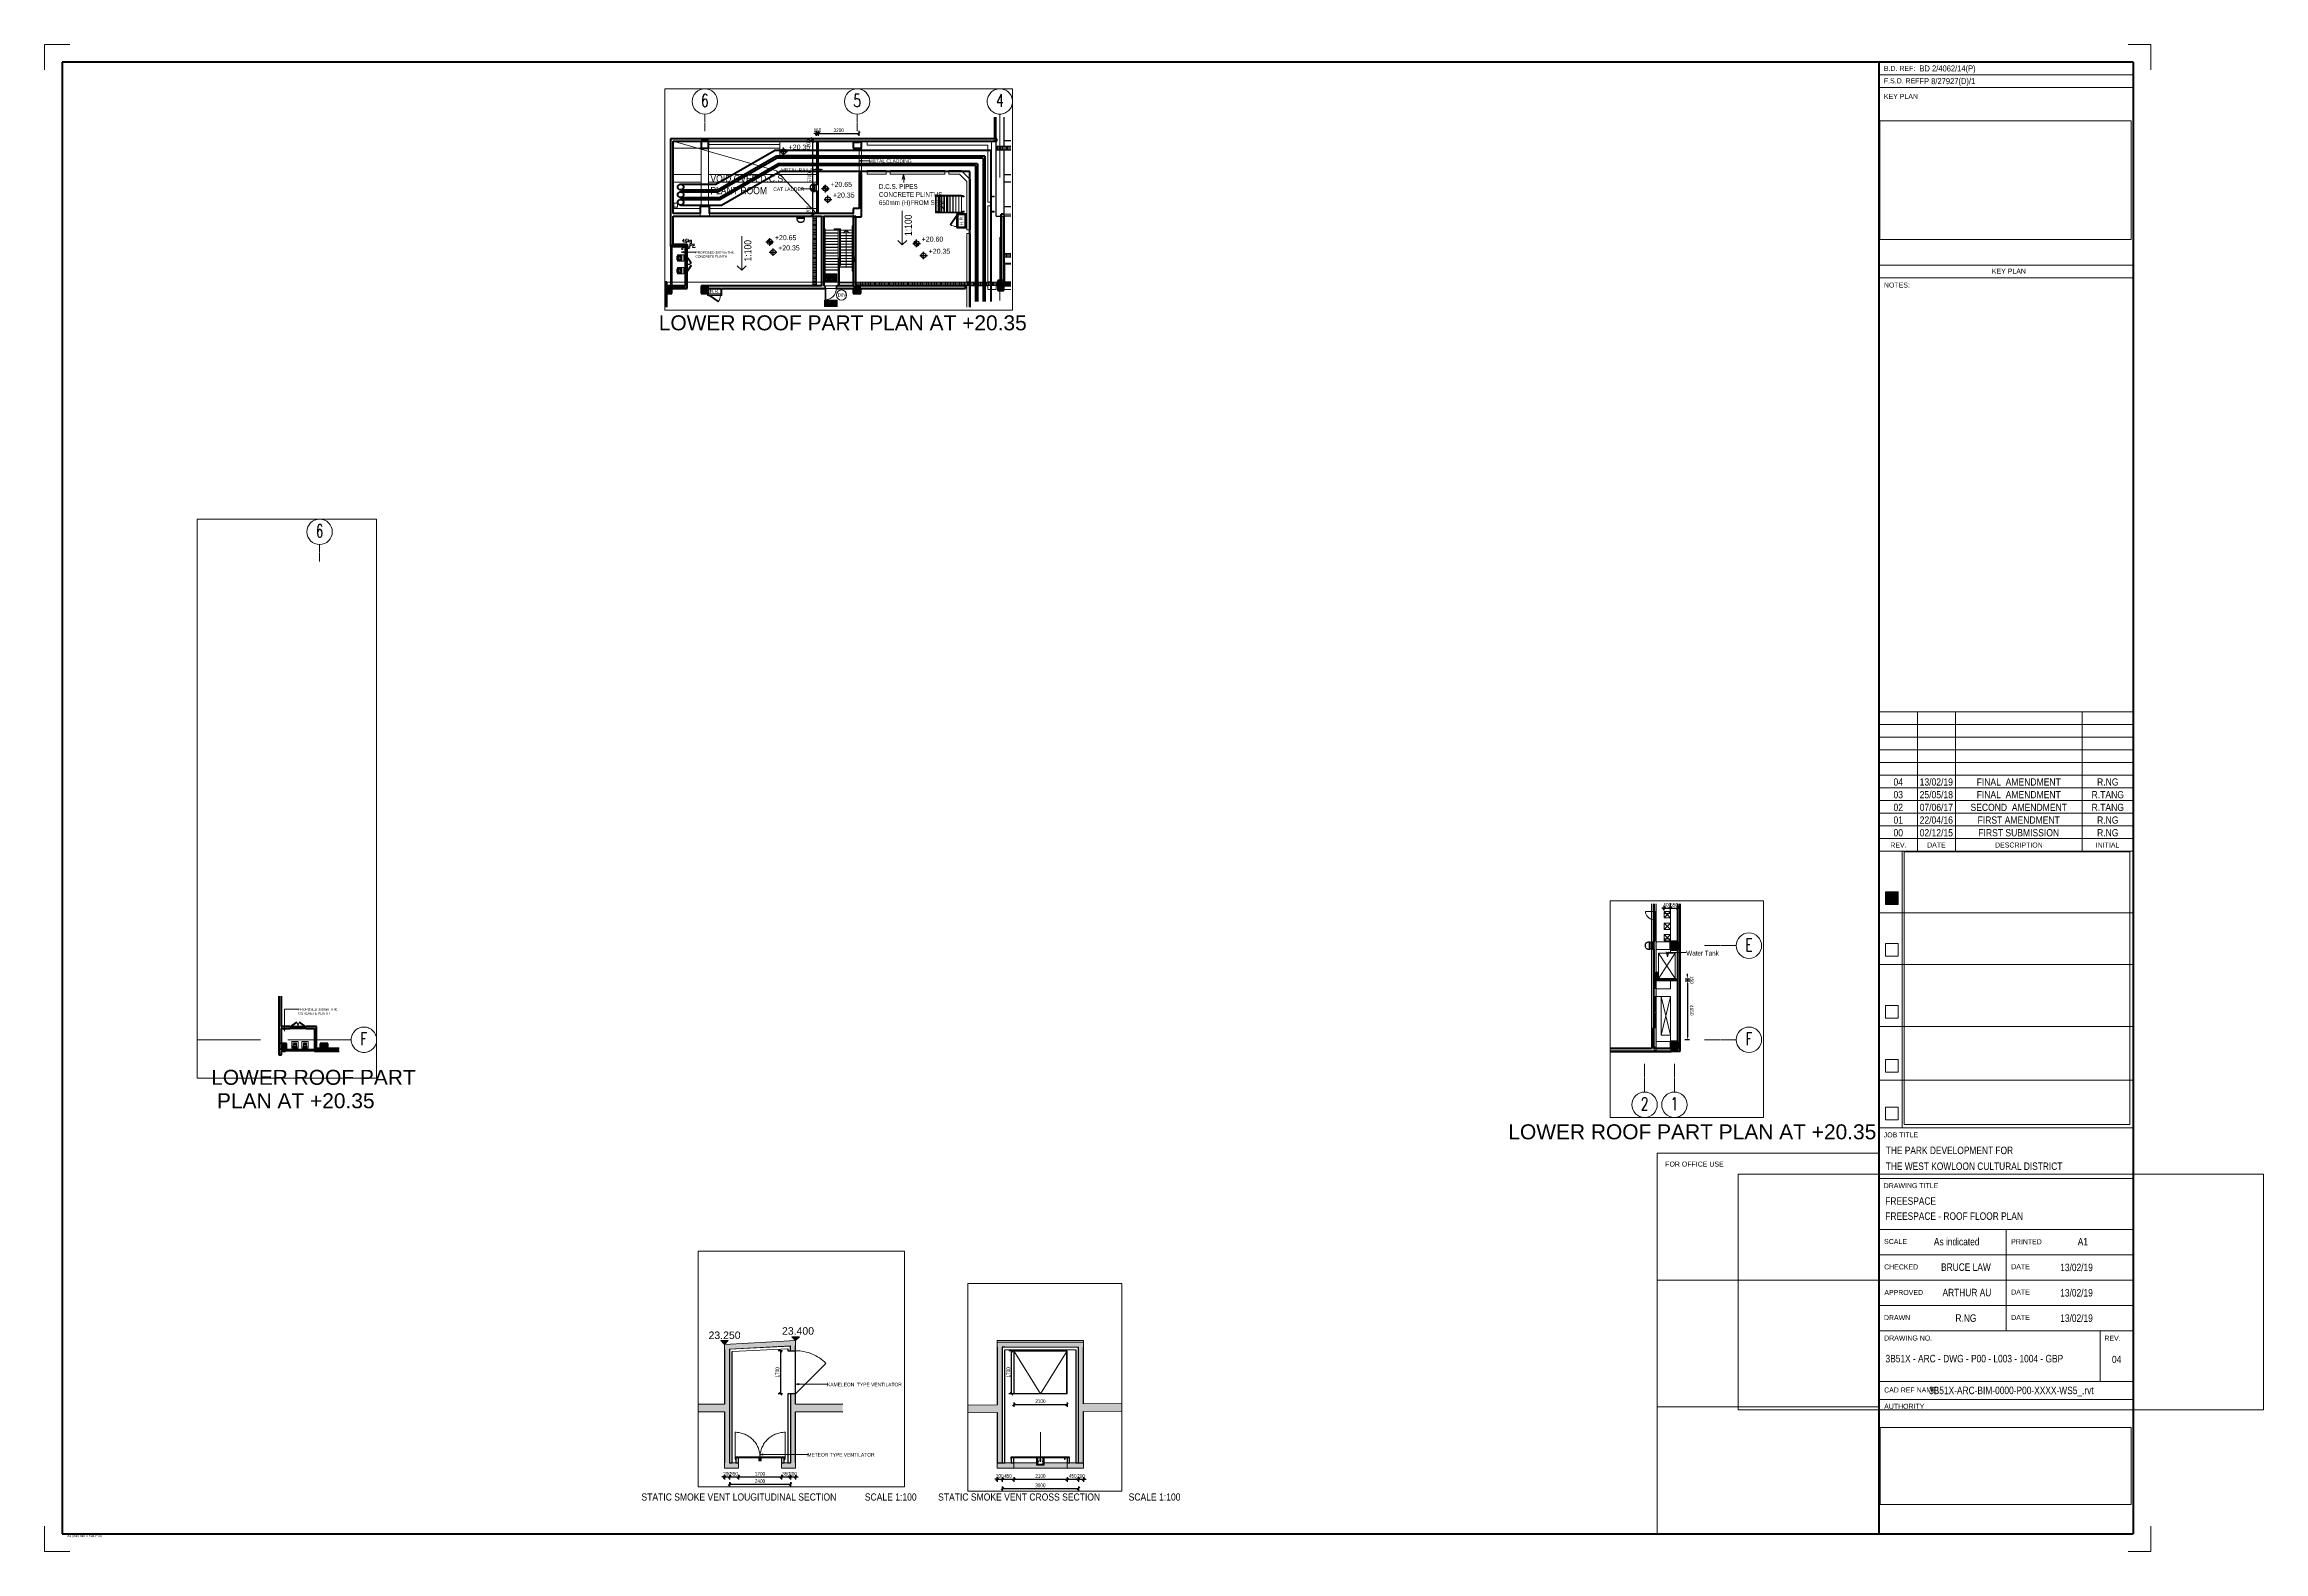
# Paper-space layout 'Layout1' of a CAD drawing. Header units: millimetres. Extents: x -216 to 658, y 545 to 1139.
# The model-space entities are those that its viewports show. They can reach past a viewport. Long polylines and large blocks are cut down to what shows.
import ezdxf

# ---------------------------------------------------------------- set-up
doc = ezdxf.new("R2010")
doc.units = ezdxf.units.MM
for name, pattern in [('Car Lift Hidden', [1.6, 0.8, -0.8]), ('Grid Line__1_200_', [10.5, 6, -1.5, 1.5, -1.5]), ('Hidden', [7.14375, 4.7625, -2.38125]), ('Hidden 0_6', [1.2, 0.6, -0.6]), ('Overhead', [3.96875, 2.38125, -1.5875])]:
    doc.linetypes.add(name, pattern=pattern)
for name, color, linetype, lineweight in [('A-ANNO-DIMS', 211, 'Continuous', 5), ('A-ANNO-NOTE', 131, 'Continuous', 25), ('A-DETL', 90, 'Continuous', 9), ('A-DETL-GENF', 92, 'Continuous', 20), ('A-DETL-THIN', 151, 'Continuous', 9), ('A-DOOR', 31, 'Continuous', 20), ('A-DOOR-FRAM', 31, 'Continuous', 20), ('A-FLOR', 192, 'Continuous', 9), ('A-FLOR-HRAL', 11, 'Continuous', 9), ('A-FLOR-HRAL-MBND', 5, 'Overhead', 9), ('A-FLOR-OVHD', 1, 'Overhead', 9), ('A-FLOR-PATT', 8, 'Continuous', 5), ('A-GENM', 13, 'Continuous', 20), ('A-GLAZ', 151, 'Continuous', 9), ('A-GLAZ-CURT', 52, 'Continuous', 20), ('A-GLAZ-CWMG', 51, 'Continuous', 20), ('A-GLAZ-HDLN', 1, 'Hidden', 15), ('A-WALL', 113, 'Continuous', 20), ('A-WALL-PATT', 111, 'Continuous', 35), ('E-ELEC-FIXT', 91, 'Continuous', 9), ('G-ANNO-DIMS', 111, 'Continuous', 5), ('G-ANNO-TEXT', 231, 'Continuous', 5), ('G-ANNO-TTLB', 6, 'Continuous', 15), ('G-ANNO-TTLB-THIN', 151, 'Continuous', 15), ('G-ANNO-TTLB-WIDE', 214, 'Continuous', 60), ('Q-CASE', 31, 'Continuous', 20), ('Q-CASE-HDLN', 31, 'Hidden', 15), ('S-COLS', 52, 'Continuous', 20), ('S-GRID', 1, 'Continuous', 5), ('S-GRID-IDEN', 1, 'Continuous', 25), ('S-STRS', 31, 'Continuous', 20), ('S-STRS-ANNO', 31, 'Continuous', 20), ('S-STRS-MBND', 31, 'Overhead', 20)]:
    doc.layers.add(name, color=color, linetype=linetype, lineweight=lineweight)
doc.layers.add('G-ANNO-NPLT', color=191, linetype='Continuous', plot=False)
doc.styles.add('Arial', font='arial.ttf', dxfattribs={"height": 393.413174})
doc.styles.add('Arial_2', font='arial.ttf', dxfattribs={"width": 0.7, "height": 295.05988})
doc.styles.add('Arial_3', font='arial.ttf', dxfattribs={"height": 295.05988})
doc.styles.add('Arial_4', font='arial.ttf', dxfattribs={"width": 0.7, "height": 147.52994})
doc.styles.add('Arial_5', font='arial.ttf', dxfattribs={"width": 0.8, "height": 1.967066})
doc.styles.add('Arial_6', font='arial.ttf', dxfattribs={"width": 0.8, "height": 2.950599})
doc.styles.add('Arial_7', font='arial.ttf', dxfattribs={"height": 5.901198})
doc.styles.add('RomanS', font='romans__.ttf', dxfattribs={"width": 0.7, "height": 1003.164557})
doc.styles.add('Swis721 BT_1', font='swiss.ttf', dxfattribs={"width": 0.89, "height": 283.821263})
doc.styles.add('Swis721 BT_10', font='swiss.ttf', dxfattribs={"width": 0.85, "height": 2.838213})
doc.styles.add('Swis721 BT_11', font='swiss.ttf', dxfattribs={"width": 0.9, "height": 2.365177})
doc.styles.add('Swis721 BT_12', font='swiss.ttf', dxfattribs={"width": 0.75, "height": 1.892142})
doc.styles.add('Swis721 BT_3', font='swiss.ttf', dxfattribs={"width": 0.75, "height": 283.821263})
doc.styles.add('Swis721 BT_4', font='swiss.ttf', dxfattribs={"width": 0.85, "height": 567.642527})
doc.styles.add('Swis721 BT_5', font='swiss.ttf', dxfattribs={"width": 0.75, "height": 378.428351})
doc.styles.add('Swis721 BT_6', font='swiss.ttf', dxfattribs={"height": 189.214176})
doc.styles.add('Swis721 BT_7', font='swiss.ttf', dxfattribs={"height": 245.978428})
doc.styles.add('Swis721 BT_8', font='swiss.ttf', dxfattribs={"width": 0.89, "height": 141.910632})
doc.styles.add('Swis721 BT_9', font='swiss.ttf', dxfattribs={"width": 0.95, "height": 0.946071})
doc.dimstyles.new('DLN_1_5mm', dxfattribs={"dimscale": 304.8, "dimtxt": 300, "dimasz": 0.656168, "dimexe": 0.656168, "dimexo": 0.0625, "dimgap": 0.656168, "dimtad": 1, "dimdec": 0, "dimzin": 0, "dimdsep": 46, "dimtxsty": 'Swis721 BT_3', "dimsah": 1, "dimcen": 0.09, "dimadec": 0, "dimazin": 0, "dimtfac": 1, "dimtdec": 4, "dimtix": 1, "dimtmove": 0, "dimatfit": 3, "dimfxl": 0.656168, "dimfxlon": 1, "dimtvp": 1, "dimtolj": 1, "dimtzin": 0, "dimarcsym": 2})
doc.dimstyles.new('Linear_-_1_5mm_Arial', dxfattribs={"dimscale": 304.8, "dimtxt": 300, "dimasz": 0.656168, "dimexe": 0.656168, "dimexo": 0.0625, "dimgap": 0.328084, "dimtad": 1, "dimdec": 0, "dimzin": 0, "dimdsep": 46, "dimtxsty": 'Arial_2', "dimblk1": 'OBLIQUE', "dimblk2": 'OBLIQUE', "dimsah": 1, "dimcen": 0.09, "dimadec": 0, "dimazin": 0, "dimtfac": 1, "dimtdec": 4, "dimtix": 1, "dimtmove": 0, "dimatfit": 3, "dimfxl": 0.656168, "dimfxlon": 1, "dimtvp": 1, "dimtolj": 1, "dimtzin": 0, "dimarcsym": 2})
doc.dimstyles.new('Linear_-_1_5mm_Arial_4', dxfattribs={"dimscale": 304.8, "dimtxt": 300, "dimasz": 0.656168, "dimexe": 0.656168, "dimexo": 0.0625, "dimgap": 0.328084, "dimtad": 1, "dimdec": 0, "dimzin": 0, "dimdsep": 46, "dimtxsty": 'Arial_2', "dimblk1": 'OBLIQUE', "dimblk2": 'OBLIQUE', "dimsah": 1, "dimcen": 0.09, "dimadec": 0, "dimazin": 0, "dimtfac": 1, "dimtdec": 4, "dimtix": 1, "dimtmove": 2, "dimatfit": 3, "dimfxl": 0.656168, "dimfxlon": 1, "dimtvp": 1, "dimtolj": 1, "dimtzin": 0, "dimarcsym": 2})
doc.dimstyles.new('Linear_-_1_5mm_Arial_5', dxfattribs={"dimscale": 304.8, "dimtxt": 150, "dimasz": 0.328084, "dimexe": 0.328084, "dimexo": 0.0625, "dimgap": 0.164042, "dimtad": 1, "dimdec": 0, "dimzin": 0, "dimdsep": 46, "dimtxsty": 'Arial_4', "dimblk1": 'OBLIQUE', "dimblk2": 'OBLIQUE', "dimsah": 1, "dimcen": 0.09, "dimadec": 0, "dimazin": 0, "dimtfac": 1, "dimtdec": 4, "dimtix": 1, "dimtmove": 0, "dimatfit": 3, "dimfxl": 0.328084, "dimfxlon": 1, "dimtvp": 1, "dimtolj": 1, "dimtzin": 0, "dimarcsym": 2})
picture_1 = doc.add_image_def('image1.jpg', size_in_pixel=(1170, 359))
picture_2 = doc.add_image_def('image2.jpg', size_in_pixel=(1061, 1282))
picture_3 = doc.add_image_def('image3.jpg', size_in_pixel=(1170, 554))
pattern_1 = [(270, (74548.4, 609.6), (100, 6e-15), [])]

psp = doc.layouts.get("Layout1")

# ---------------------------------------------------------------- texts
at = {"layer": 'G-ANNO-TEXT', "color": 7}
for s, insert, char_height, width, attachment_point, line_spacing_factor, style in [('BD 2/4062/14(P)', (522.82, 1130.34), 2.3652, 26.34, 1, 1.00667, 'Swis721 BT_11'), ('FP 8/27927(D)/1', (522.82, 1125.34), 2.3652, 26.04, 1, 1.00667, 'Swis721 BT_11'), ('D.C.S. PIPES\\PCONCRETE PLINTHS\\P650mm (H)FROM SFL', (112.83, 1083.59), 1.8921, 23.448, 1, 1.00667, 'Swis721 BT_12'), ('LOWER ROOF PART PLAN AT +20.35', (26.09, 1031.86), 5.9012, 172.512, 1, 0.938532, 'Arial_7'), ('04', (514.47, 849.38), 2.838, 4.392, 2, 1.00667, 'Swis721 BT_10'), ('13/02/19', (529.47, 849.38), 2.838, 15.624, 2, 1.00667, 'Swis721 BT_10'), ('FINAL  AMENDMENT', (561.94, 849.38), 2.8382, 38.664, 2, 1.00667, 'Swis721 BT_10'), ('R.NG', (597.03, 849.38), 2.838, 9.792, 2, 1.00667, 'Swis721 BT_10'), ('03', (514.47, 844.38), 2.838, 4.392, 2, 1.00667, 'Swis721 BT_10'), ('07/06/17', (529.47, 839.38), 2.838, 15.624, 2, 1.00667, 'Swis721 BT_10'), ('25/05/18', (529.47, 844.38), 2.838, 15.624, 2, 1.00667, 'Swis721 BT_10'), ('FINAL  AMENDMENT', (561.94, 844.38), 2.8382, 38.664, 2, 1.00667, 'Swis721 BT_10'), ('R.TANG', (597.03, 844.38), 2.838, 14.652, 2, 1.00667, 'Swis721 BT_10'), ('02', (514.47, 839.38), 2.838, 4.392, 2, 1.00667, 'Swis721 BT_10'), ('01', (514.47, 834.38), 2.838, 4.392, 2, 1.00667, 'Swis721 BT_10'), ('22/04/16', (529.47, 834.38), 2.838, 15.624, 2, 1.00667, 'Swis721 BT_10'), ('SECOND  AMENDMENT', (561.94, 839.38), 2.8382, 44.604, 2, 1.00667, 'Swis721 BT_10'), ('FIRST AMENDMENT', (561.94, 834.38), 2.8382, 37.476, 2, 1.00667, 'Swis721 BT_10'), ('R.TANG', (597.03, 839.38), 2.838, 14.652, 2, 1.00667, 'Swis721 BT_10'), ('R.NG', (597.03, 834.38), 2.838, 9.792, 2, 1.00667, 'Swis721 BT_10'), ('00', (514.47, 829.38), 2.838, 4.392, 2, 1.00667, 'Swis721 BT_10'), ('02/12/15', (529.47, 829.38), 2.838, 15.624, 2, 1.00667, 'Swis721 BT_10'), ('FIRST SUBMISSION', (561.94, 829.38), 2.8382, 36.828, 2, 1.00667, 'Swis721 BT_10'), ('R.NG', (597.03, 829.38), 2.838, 9.792, 2, 1.00667, 'Swis721 BT_10'), ('LOWER ROOF PART\\P PLAN AT +20.35', (-150.28, 734.51), 5.9012, 95.832, 1, 0.938532, 'Arial_7'), ('LOWER ROOF PART PLAN AT +20.35', (360.84, 713.04), 5.9012, 172.512, 1, 0.938532, 'Arial_7'), ('04', (598.65, 621.81), 2.838, 4.392, 1, 1.00667, 'Swis721 BT_10'), ('STATIC SMOKE VENT LOUGITUDINAL SECTION            SCALE 1:100', (19.27, 567.59), 2.8382, 126.288, 1, 1.00667, 'Swis721 BT_10'), ('STATIC SMOKE VENT CROSS SECTION            SCALE 1:100', (136.15, 567.59), 2.8382, 111.204, 1, 1.00667, 'Swis721 BT_10')]:
    psp.add_mtext(s, dxfattribs=dict(at, insert=insert, char_height=char_height, width=width, attachment_point=attachment_point, line_spacing_factor=line_spacing_factor, style=style))
at = {"layer": 'G-ANNO-TTLB', "lineweight": 5, "line_spacing_factor": 0.938532, "style": 'Arial_6'}
for s, insert, char_height, width, attachment_point in [('THE PARK DEVELOPMENT FOR', (509.53, 704.25), 2.9506, 59.184, 1), ('THE WEST KOWLOON CULTURAL DISTRICT', (509.53, 698.01), 2.9506, 82.08, 1), ('FREESPACE', (509.38, 684.28), 2.951, 23.544, 1), ('FREESPACE - ROOF FLOOR PLAN', (509.38, 678.35), 2.9506, 63.936, 1), ('As indicated', (537.49, 668.28), 2.9506, 21.168, 2), ('A1', (587.22, 668.28), 2.951, 4.752, 2), ('BRUCE LAW', (541.14, 658.25), 2.951, 23.112, 2), ('13/02/19', (584.72, 658.13), 2.951, 15.12, 2), ('ARTHUR AU', (541.53, 648.23), 2.951, 22.68, 2), ('13/02/19', (584.72, 648.13), 2.951, 15.12, 2), ('R.NG', (541.14, 638.16), 2.951, 9.72, 2), ('13/02/19', (584.72, 638.13), 2.951, 15.12, 2), ('3B51X - ARC - DWG - P00 - L003 - 1004 - GBP', (509.45, 622.19), 2.9506, 82.512, 1), ('3B51X-ARC-BIM-0000-P00-XXXX-WS5_.rvt', (526.61, 609.65), 2.9506, 76.464, 1)]:
    psp.add_mtext(s, dxfattribs=dict(at, insert=insert, char_height=char_height, width=width, attachment_point=attachment_point))

msp = doc.modelspace()

# ---------------------------------------------------------------- texts
at = {"layer": 'A-ANNO-NOTE', "lineweight": 5}
for s, insert, char_height, width, attachment_point, line_spacing_factor, style in [('+20.35', (121494.44, 45238.64), 393.413, 2020.8, 1, 0.938532, 'Arial'), ('+20.65', (124790.87, 42302.6), 393.413, 2020.8, 1, 0.938532, 'Arial'), ('+20.35', (124990.69, 41457.72), 393.413, 2020.8, 1, 0.938532, 'Arial'), ('+20.65', (120410.07, 38102.96), 393.413, 2020.8, 1, 0.938532, 'Arial'), ('+20.60', (131978, 37984.14), 393.413, 2020.8, 1, 0.938532, 'Arial'), ('+20.35', (120669.6, 37297.35), 393.413, 2020.8, 1, 0.938532, 'Arial'), ('+20.35', (132528, 37031.51), 393.413, 2020.8, 1, 0.938532, 'Arial'), ('D0V', (125695.3, 33513.75), 245.978, 767.4923, 2, 1.00667, 'Swis721 BT_7')]:
    msp.add_mtext(s, dxfattribs=dict(at, insert=insert, char_height=char_height, width=width, attachment_point=attachment_point, line_spacing_factor=line_spacing_factor, style=style))
at = {"layer": 'G-ANNO-DIMS', "char_height": 295.06, "width": 1504.8, "attachment_point": 1, "line_spacing_factor": 0.938532, "style": 'Arial_3'}
for s, insert in [('23.400', (156565.42, 23927.28)), ('23.250', (153671.51, 23758.11))]:
    msp.add_mtext(s, dxfattribs=dict(at, insert=insert))
at = {"layer": 'G-ANNO-TEXT', "color": 7, "attachment_point": 1, "line_spacing_factor": 1.00667}
for s, insert, char_height, width, style in [('METAL CLADDING', (127802.8, 44084.05), 283.8213, 3571.2, 'Swis721 BT_1'), ('METAL RAILING', (120889.72, 43380.1), 283.8213, 3067.2, 'Swis721 BT_1'), ('VOID OVER D.C.S.\\PPLANT ROOM', (115326.96, 42850.76), 567.6425, 6840, 'Swis721 BT_4'), ('CAT LADDER', (120285.75, 41861.3), 283.821, 2545.2, 'Swis721 BT_1'), ('PROPOSED 300mm THK.\\PCONCRETE PLINTH', (114144.1, 36832.42), 189.2142, 3657.6, 'Swis721 BT_6'), ('H.R.', (115270.31, 33837.52), 283.821, 810, 'Swis721 BT_1'), ('KAMELEON  TYPE VENTILATOR', (158340.11, 21738.28), 141.9106, 3069, 'Swis721 BT_8'), ('METEOR TYPE VENTILATOR', (157566.49, 18969.83), 141.9106, 2741.4, 'Swis721 BT_8'), ('Water Tank', (146348.1, 15625.26), 378.428, 2409.6, 'Swis721 BT_5'), ('PROPOSED 300mm THK.\\PCONCRETE PLINTH', (177436.25, 11096.59), 189.2142, 3657.6, 'Swis721 BT_6')]:
    msp.add_mtext(s, dxfattribs=dict(at, insert=insert, char_height=char_height, width=width, style=style))
at = {"layer": 'G-ANNO-TEXT', "color": 7, "attachment_point": 1, "rotation": 90, "line_spacing_factor": 1.00667}
for s, insert, char_height, width, style in [('\\P1:100', (129680.24, 38035.27), 567.643, 1994.4, 'Swis721 BT_4'), ('H.R.', (134978.76, 38874.46), 283.821, 810, 'Swis721 BT_1'), ('\\P1:100', (117037.83, 36032.91), 567.643, 1994.4, 'Swis721 BT_4')]:
    msp.add_mtext(s, dxfattribs=dict(at, insert=insert, char_height=char_height, width=width, style=style))
at = {"layer": 'S-GRID-IDEN', "lineweight": 5, "char_height": 1003.1646, "attachment_point": 2, "line_spacing_factor": 0.964689, "style": 'RomanS'}
for s, insert, width in [('\\fRomanS|b0|i0|c134|p2|;\\W.7;6', (114890.38, 49216.22), 792), ('\\fRomanS|b0|i0|c134|p2|;\\W.7;5', (126890.38, 49216.22), 792), ('\\fRomanS|b0|i0|c134|p2|;\\W.7;4', (138140.38, 49216.22), 792), ('\\fRomanS|b0|i0|c134|p2|;\\W.7;6', (179125.16, 49216.22), 792), ('\\fRomanS|b0|i0|c134|p2|;\\W.7;E', (151285.86, 16597.21), 744), ('\\fRomanS|b0|i0|c134|p2|;\\W.7;F', (151285.86, 9180.55), 708), ('\\fRomanS|b0|i0|c134|p2|;\\W.7;F', (182613, 9180.55), 708), ('\\fRomanS|b0|i0|c134|p2|;\\W.7;2', (143067.18, 4062.95), 792), ('\\fRomanS|b0|i0|c134|p2|;\\W.7;1', (145411.81, 4064.64), 792)]:
    msp.add_mtext(s, dxfattribs=dict(at, insert=insert, width=width))

# ---------------------------------------------------------------- blocks, each defined once
blk = doc.blocks.new('WestKL-A0-L_GBP_0028 - B_W-11744261-FREESPACE - ROOF FLOOR PLAN')
at = {"layer": 'G-ANNO-TTLB', "lineweight": 5}
blk.add_hatch(color=256, dxfattribs=at).paths.add_polyline_path([(509.46, 804.64), (514.46, 804.64), (514.46, 799.64), (509.46, 799.64)], flags=0)
at = {"layer": 'G-ANNO-TTLB'}
for p, q in [((507, 875.66), (607, 875.66)), ((522, 875.66), (522, 820.66)), ((537, 875.66), (537, 820.66)), ((587, 875.66), (587, 820.66)), ((507, 870.66), (607, 870.66)), ((507, 865.66), (607, 865.66)), ((507, 860.66), (607, 860.66)), ((507, 855.66), (607, 855.66)), ((507, 850.66), (607, 850.66)), ((507, 845.66), (607, 845.66)), ((507, 840.66), (607, 840.66)), ((507, 835.66), (607, 835.66)), ((507, 830.66), (607, 830.66)), ((507, 825.66), (607, 825.66)), ((507, 820.66), (607, 820.66)), ((509.46, 804.64), (509.46, 799.64)), ((514.46, 804.64), (509.46, 804.64)), ((514.46, 799.64), (514.46, 804.64)), ((507, 796.44), (607, 796.44)), ((509.46, 799.64), (514.46, 799.64)), ((507, 776.09), (607, 776.09)), ((507, 751.65), (607, 751.65)), ((507, 730.45), (607, 730.45)), ((507, 711.65), (607, 711.65)), ((419.46, 701.65), (507, 701.65)), ((419.46, 551.65), (419.46, 701.65)), ((507, 691.65), (607, 691.65)), ((507, 671.65), (607, 671.65)), ((507, 661.65), (607, 661.65)), ((419.46, 651.65), (507, 651.65)), ((419.46, 601.65), (507, 601.65))]:
    blk.add_line(p, q, dxfattribs=at)
at = {"layer": 'G-ANNO-TTLB-THIN'}
for p, q in [((-216, 1138.65), (-205.99, 1138.65)), ((-216, 1138.65), (-216, 1128.65)), ((605, 1138.65), (614, 1138.65)), ((614, 1128.65), (614, 1138.65)), ((507, 1126.64), (607, 1126.64)), ((507, 1121.64), (607, 1121.64)), ((507, 1051.64), (607, 1051.64)), ((507, 1046.64), (607, 1046.64)), ((516, 711.65), (516, 820.66)), ((509.46, 799.64), (509.46, 804.64)), ((509.46, 804.64), (514.46, 804.64)), ((514.46, 804.64), (514.46, 799.64)), ((514.46, 799.64), (509.46, 799.64)), ((509.46, 779.29), (509.46, 784.29)), ((509.46, 784.29), (514.46, 784.29)), ((514.46, 779.29), (509.46, 779.29)), ((514.46, 784.29), (514.46, 779.29)), ((509.46, 754.85), (509.46, 759.85)), ((509.46, 759.85), (514.46, 759.85)), ((514.46, 754.85), (509.46, 754.85)), ((514.46, 759.85), (514.46, 754.85)), ((509.46, 733.65), (509.46, 738.65)), ((509.46, 738.65), (514.46, 738.65)), ((514.46, 738.65), (514.46, 733.65)), ((514.46, 733.65), (509.46, 733.65)), ((509.46, 714.85), (509.46, 719.85)), ((509.46, 719.85), (514.46, 719.85)), ((514.46, 719.85), (514.46, 714.85)), ((514.46, 714.85), (509.46, 714.85)), ((557, 631.65), (557, 671.65)), ((507, 651.65), (607, 651.65)), ((507, 641.65), (607, 641.65)), ((507, 631.65), (607, 631.65)), ((594, 611.65), (594, 631.65)), ((507, 611.65), (607, 611.65)), ((507, 604.65), (607, 604.65)), ((-215.99, 554.65), (-215.99, 544.65)), ((614, 544.65), (614, 554.65)), ((-215.99, 544.65), (-205.99, 544.65)), ((605, 544.65), (614, 544.65))]:
    blk.add_line(p, q, dxfattribs=at)
at = {"layer": 'G-ANNO-TTLB-WIDE'}
for p, q in [((-209, 1131.65), (-209, 551.65)), ((607, 1131.65), (-209, 1131.65)), ((507, 551.65), (507, 1131.65)), ((607, 1131.65), (607, 551.65)), ((-209, 551.65), (607, 551.65))]:
    blk.add_line(p, q, dxfattribs=at)
at = {"layer": 'G-ANNO-TTLB', "lineweight": 5}
for s, insert, char_height, width, attachment_point, line_spacing_factor, style in [('B.D. REF:', (508.82, 1130.17), 1.967, 11.664, 1, 0.938532, 'Arial_5'), ('F.S.D. REF:', (508.82, 1125.27), 1.9671, 13.968, 1, 0.938532, 'Arial_5'), ('KEY PLAN', (508.82, 1119.12), 1.967, 12.672, 1, 0.938532, 'Arial_5'), ('KEY PLAN', (551.36, 1050.26), 1.967, 12.672, 1, 0.938532, 'Arial_5'), ('NOTES:', (508.83, 1044.78), 1.967, 9.648, 1, 0.938532, 'Arial_5'), ('REV.', (514.53, 824.1), 1.967, 6.048, 2, 0.938532, 'Arial_5'), ('DATE', (529.51, 824.1), 1.967, 6.912, 2, 0.938532, 'Arial_5'), ('DESCRIPTION', (562.01, 824.1), 1.9671, 17.712, 2, 0.938532, 'Arial_5'), ('INITIAL', (596.94, 824.1), 1.967, 8.784, 2, 0.938532, 'Arial_5'), ('JOB TITLE', (508.75, 709.87), 1.967, 12.816, 1, 0.938532, 'Arial_5'), ('FOR OFFICE USE', (422.66, 698.36), 1.9671, 21.744, 1, 0.938532, 'Arial_5'), ('DRAWING TITLE', (508.75, 689.87), 1.9671, 20.304, 1, 0.938532, 'Arial_5'), ('SCALE', (508.91, 667.84), 1.967, 8.496, 1, 0.938532, 'Arial_5'), ('PRINTED', (558.99, 667.76), 1.967, 11.376, 1, 0.938532, 'Arial_5'), ('CHECKED', (508.91, 657.84), 1.967, 12.672, 1, 0.938532, 'Arial_5'), ('DATE', (558.99, 657.92), 1.967, 6.912, 1, 0.938532, 'Arial_5'), ('APPROVED', (508.99, 647.76), 1.967, 14.4, 1, 0.938532, 'Arial_5'), ('DATE', (558.99, 647.92), 1.967, 6.912, 1, 0.938532, 'Arial_5'), ('DRAWN', (508.83, 637.84), 1.967, 9.792, 1, 0.938532, 'Arial_5'), ('DRAWING NO.', (508.91, 629.8), 1.9671, 17.856, 1, 0.938532, 'Arial_5'), ('DATE', (558.99, 637.92), 1.967, 6.912, 1, 0.938532, 'Arial_5'), ('REV.', (595.69, 629.76), 1.967, 6.048, 1, 0.938532, 'Arial_5'), ('CAD REF NAME:', (508.91, 609.33), 1.9671, 20.304, 1, 0.938532, 'Arial_5'), ('AUTHORITY', (508.91, 602.9), 1.967, 14.976, 1, 0.938532, 'Arial_5'), ('A1 (840 mm x 594 mm)', (-206.99, 551.32), 0.9461, 15.708, 1, 1.00667, 'Swis721 BT_9')]:
    blk.add_mtext(s, dxfattribs=dict(at, insert=insert, char_height=char_height, width=width, attachment_point=attachment_point, line_spacing_factor=line_spacing_factor, style=style))
at = {"layer": 'G-ANNO-TTLB'}
image = blk.add_image(picture_3, insert=(507.21, 1061.69), size_in_units=(99, 46.88), dxfattribs=at)
image.dxf.flags = 7
image = blk.add_image(picture_2, insert=(516.75, 712.91), size_in_units=(89, 107.54), dxfattribs=at)
image.dxf.flags = 7
image = blk.add_image(picture_1, insert=(507.3, 563.17), size_in_units=(99, 30.38), dxfattribs=at)
image.dxf.flags = 7
blk = doc.blocks.new('Rectangular Mullion - DLN_FRAME-12654483-Copy of COLOUR_LOWER R_F')
at = {"layer": 'A-GLAZ-CWMG', "lineweight": 15}
for p, q in [((63889.29, 35907.49), (63914.29, 35907.49)), ((63914.29, 35907.49), (63929.29, 35907.49)), ((63914.29, 35907.49), (63914.29, 34332.49)), ((63929.29, 35907.49), (63949.29, 35907.49)), ((63929.29, 35907.49), (63929.29, 34332.49)), ((63949.29, 35907.49), (63964.29, 35907.49)), ((63949.29, 34332.49), (63949.29, 35907.49)), ((63964.29, 35907.49), (63989.29, 35907.49)), ((63964.29, 35907.49), (63964.29, 34332.49)), ((63989.29, 35907.49), (63989.29, 35882.49)), ((63989.29, 35832.49), (63989.29, 35807.49)), ((63989.29, 34432.49), (63989.29, 34407.49)), ((63989.29, 34357.49), (63989.29, 34332.49))]:
    blk.add_line(p, q, dxfattribs=at)
blk = doc.blocks.new('System Panel - _DLN__12_12mm laminated clear glass 3-13211190-Copy of COLOUR_LOWER R_F')
at = {"layer": 'A-GLAZ-CURT', "lineweight": 15}
for p, q in [((64452.72, 35807.49), (63989.29, 35807.49)), ((63989.29, 35807.49), (63989.29, 34432.49)), ((63989.29, 34432.49), (64452.72, 34432.49))]:
    blk.add_line(p, q, dxfattribs=at)
blk = doc.blocks.new('Rectangular Mullion - DLN_FRAME-13211191-Copy of COLOUR_LOWER R_F')
at = {"layer": 'A-GLAZ-CWMG', "lineweight": 15}
for p, q in [((63989.29, 34407.49), (63989.29, 34432.49)), ((63989.29, 34392.49), (63989.29, 34407.49)), ((63989.29, 34407.49), (64452.72, 34407.49)), ((63989.29, 34372.49), (63989.29, 34392.49)), ((64452.72, 34392.49), (63989.29, 34392.49)), ((63989.29, 34357.49), (63989.29, 34372.49)), ((63989.29, 34372.49), (64452.72, 34372.49)), ((63989.29, 34332.49), (63989.29, 34357.49)), ((63989.29, 34357.49), (64452.72, 34357.49))]:
    blk.add_line(p, q, dxfattribs=at)
blk = doc.blocks.new('Rectangular Mullion - DLN_FRAME-13211192-Copy of COLOUR_LOWER R_F')
at = {"layer": 'A-GLAZ-CWMG', "lineweight": 15}
for p, q in [((63989.29, 35882.49), (63989.29, 35907.49)), ((64452.72, 35907.49), (63989.29, 35907.49)), ((63989.29, 35867.49), (63989.29, 35882.49)), ((64452.72, 35882.49), (63989.29, 35882.49)), ((63989.29, 35847.49), (63989.29, 35867.49)), ((64452.72, 35867.49), (63989.29, 35867.49)), ((63989.29, 35832.49), (63989.29, 35847.49)), ((63989.29, 35847.49), (64452.72, 35847.49)), ((63989.29, 35807.49), (63989.29, 35832.49)), ((64452.72, 35832.49), (63989.29, 35832.49))]:
    blk.add_line(p, q, dxfattribs=at)
blk = doc.blocks.new('DLN-Access Panel__AP02_ - _AP02_ 900 x 1100 _WH_-13604175-Copy of COLOUR_LOWER R_F')
at = {"layer": 'A-DOOR', "lineweight": 15}
for p, q in [((-490, 60), (490, 60)), ((-490, 50), (-490, 60)), ((490, 60), (490, 50)), ((490, 50), (-490, 50)), ((-490, -50), (490, -50)), ((-490, -60), (-490, -50)), ((490, -50), (490, -60)), ((490, -60), (-490, -60)), ((-465, -60), (-465, -72.5)), ((-450, -72.5), (-450, -60)), ((-435.72, -60), (-421.44, -70)), ((-405, -60), (-405, -72.5)), ((-390, -72.5), (-390, -60)), ((315.92, -525.26), (-348.55, -60)), ((-465, -70), (-502.5, -70)), ((-502.5, -70), (-502.5, -75)), ((-502.5, -75), (-464.57, -75)), ((-405, -70), (-442.5, -70)), ((-442.5, -70), (-442.5, -75)), ((-442.5, -75), (-404.57, -75)), ((-414.3, -75), (287.24, -566.22)), ((287.24, -566.22), (315.92, -525.26))]:
    blk.add_line(p, q, dxfattribs=at)
for centre, radius, start, end in [((-450, -50), 900, 325, 359.35956), ((-457.5, -72.5), 7.5, 180, 299.96875), ((-457.5, -72.5), 7.5, 199.47122, 300.05764), ((-457.5, -72.5), 7.5, 300, 0), ((-397.5, -72.5), 7.5, 180, 0), ((-397.5, -72.5), 7.5, 199.47122, 301.6259)]:
    blk.add_arc(centre, radius, start, end, dxfattribs=at)
at = {"layer": 'A-DOOR-FRAM', "lineweight": 15}
for p, q in [((-475, -50), (-475, 50)), ((475, 50), (475, -50))]:
    blk.add_line(p, q, dxfattribs=at)
blk = doc.blocks.new('DLN-Surface Channel-L1 - 300x200 _WD_-16641021-Copy of COLOUR_LOWER R_F')
at = {"layer": 'Q-CASE', "lineweight": 9}
h = blk.add_hatch(dxfattribs=at)
h.set_pattern_fill('FP_6', color=256, style=0, pattern_type=2)
h.set_pattern_definition([(270, (74563.4, 0), (-100, -6e-15), [])])
h.paths.add_polyline_path([(-19736.57, 15), (-19736.57, 285), (-20290, 285), (-20290, 15)], flags=0)
at = {"layer": 'Q-CASE'}
for p, q in [((-20290, 300), (-20300, 300)), ((-20290, 300), (-20290, 0)), ((-20290, 290), (-20290, 300)), ((-20290, 300), (-19736.57, 300)), ((-20290, 290), (-19736.57, 290)), ((-19736.57, 285), (-20290, 285)), ((-20290, 285), (-20290, 15)), ((-20290, 15), (-19736.57, 15)), ((-20290, 0), (-20290, 10)), ((-20290, 10), (-19736.57, 10)), ((-20300, 0), (-20290, 0)), ((-19736.57, 0), (-20290, 0))]:
    blk.add_line(p, q, dxfattribs=at)
blk = doc.blocks.new('DLN-Surface Channel-S1 - 300x150 _WD_-10711974-Copy of COLOUR_LOWER R_F')
at = {"layer": 'Q-CASE', "lineweight": 9}
h = blk.add_hatch(dxfattribs=at)
h.set_pattern_fill('FP_7', color=256, style=0, pattern_type=2)
h.set_pattern_definition(pattern_1)
h.paths.add_polyline_path([(-10336.57, -135), (-10336.6, 135), (-11440, 135), (-11440, -135), (-10900, -135)], flags=0)
at = {"layer": 'Q-CASE'}
for p, q in [((-11450, -150), (-11450, 150)), ((-11440, 150), (-11450, 150)), ((-11440, 150), (-11440, -150)), ((-11440, 140), (-11440, 150)), ((-11440, 150), (-10336.57, 150)), ((-11440, 140), (-10336.57, 140)), ((-11440, -135), (-11440, 135)), ((-10336.57, 135), (-11440, 135)), ((-11440, -135), (-10336.57, -135)), ((-11440, -150), (-11440, -140)), ((-10336.57, -140), (-11440, -140)), ((-11450, -150), (-11440, -150)), ((-11440, -150), (-10336.57, -150))]:
    blk.add_line(p, q, dxfattribs=at)
blk = doc.blocks.new('DLN-Double Door-AP - _AP08_ 1200 x 2000 _WH_-10331312-Copy of COLOUR_LOWER R_F')
at = {"layer": 'A-DOOR', "lineweight": 15}
for p, q in [((625, 75), (-625, 75)), ((-625, 75), (-625, 25)), ((625, 25), (625, 75)), ((-625, 25), (-625, -25)), ((-625, 25), (625, 25)), ((625, -25), (625, 25)), ((-625, -25), (-625, -75)), ((-625, -25), (625, -25)), ((625, -75), (625, -25)), ((-625, -75), (625, -75)), ((-610, -75), (-110.32, -424.88)), ((-81.64, -383.92), (-522.83, -75)), ((81.64, -383.92), (522.83, -75)), ((610, -75), (110.32, -424.88)), ((-110.32, -424.88), (-81.64, -383.92)), ((110.32, -424.88), (81.64, -383.92))]:
    blk.add_line(p, q, dxfattribs=at)
for centre, start, end in [((-610, -75), 325, 359.99687), ((610, -75), 180.00313, 215)]:
    blk.add_arc(centre, 610, start, end, dxfattribs=at)
at = {"layer": 'A-DOOR-FRAM', "lineweight": 15}
for p, q in [((-610, 105), (-640, 105)), ((-640, 105), (-640, 75)), ((610, 105), (-610, 105)), ((-610, 75), (-610, 105)), ((610, 105), (610, 75)), ((640, 105), (610, 105)), ((640, 75), (640, 105)), ((-640, 75), (-625, 75)), ((625, 75), (640, 75)), ((-625, -75), (-640, -75)), ((-640, -75), (-640, -105)), ((-610, -105), (-610, -75)), ((610, -75), (610, -105)), ((640, -75), (625, -75)), ((640, -105), (640, -75)), ((-640, -105), (-610, -105)), ((-610, -105), (610, -105)), ((610, -105), (640, -105))]:
    blk.add_line(p, q, dxfattribs=at)
blk = doc.blocks.new('Anthena_Double - Antenna_1500MM-14508921-Copy of COLOUR_LOWER R_F')
at = {"layer": 'E-ELEC-FIXT'}
for p, q in [((350, 200), (0, 200)), ((0, 200), (0, 150)), ((350, -200), (350, 200)), ((-65.15, 150), (-39.23, 150)), ((-65.15, 150), (-65.15, -150)), ((-39.23, 150), (15.12, 150)), ((-39.23, 150), (-39.23, -150)), ((15.12, 150), (96.65, 150)), ((15.12, 150), (15.12, -150)), ((96.65, 121.87), (96.65, 150)), ((27.03, 121.87), (69.45, 121.87)), ((27.03, 121.87), (27.03, -121.87)), ((69.45, 121.87), (95.44, 121.87)), ((69.45, -121.87), (69.45, 121.87)), ((95.44, 121.87), (102.94, 121.87)), ((95.44, 121.87), (95.44, -121.87)), ((102.94, 121.87), (194.13, 121.87)), ((102.94, 121.87), (102.94, -121.87)), ((194.13, 121.87), (329.48, 121.87)), ((194.13, 121.87), (194.13, -121.87)), ((329.48, 121.87), (329.48, -121.87)), ((69.45, -121.87), (27.03, -121.87)), ((95.44, -121.87), (69.45, -121.87)), ((102.94, -121.87), (95.44, -121.87)), ((96.65, -150), (96.65, -121.87)), ((194.13, -121.87), (102.94, -121.87)), ((329.48, -121.87), (194.13, -121.87)), ((-39.23, -150), (-65.15, -150)), ((15.12, -150), (-39.23, -150)), ((0, -150), (0, -200)), ((96.65, -150), (15.12, -150)), ((0, -200), (350, -200))]:
    blk.add_line(p, q, dxfattribs=at)
for start, end in [(360, 180), (180, 360)]:
    blk.add_arc((259.11, 0), 40, start, end, dxfattribs=at)
blk = doc.blocks.new('DLN-Surface Channel-S1 - 300x200 _WD_-16436415-Copy of COLOUR_LOWER R_F')
at = {"layer": 'Q-CASE', "lineweight": 9}
h = blk.add_hatch(dxfattribs=at)
h.set_pattern_fill('FP_7', color=256, style=0, pattern_type=2)
h.set_pattern_definition(pattern_1)
h.paths.add_polyline_path([(-5552.5, -135), (3172.5, -135), (3172.5, -125), (3472.5, -125), (3472.5, -135), (4837.5, -135), (4837.5, -125), (5487.5, -125), (5487.5, -135), (5552.5, -135), (5552.5, 135), (-5552.5, 135), (-5552.5, 45.55)], flags=0)
at = {"layer": 'Q-CASE'}
for p, q in [((-5552.5, 150), (-5562.5, 150)), ((-5552.5, 150), (-5552.5, -150)), ((-5552.5, 140), (-5552.5, 150)), ((-5552.5, 150), (5552.5, 150)), ((5552.5, -150), (5552.5, 150)), ((5562.5, 150), (5552.5, 150)), ((5552.5, 150), (5552.5, 140)), ((5562.5, 150), (5562.5, -150)), ((-5552.5, 140), (5552.5, 140)), ((-5552.5, -135), (-5552.5, 135)), ((5552.5, 135), (-5552.5, 135)), ((5552.5, 135), (5552.5, -135)), ((-5552.5, -135), (3172.5, -135)), ((3472.5, -135), (4837.5, -135)), ((5487.5, -135), (5552.5, -135)), ((-5552.5, -150), (-5552.5, -140)), ((3172.5, -140), (-5552.5, -140)), ((4837.5, -140), (3472.5, -140)), ((5552.5, -140), (5487.5, -140)), ((5552.5, -140), (5552.5, -150)), ((3087.5, -150), (3172.5, -150)), ((3472.5, -150), (4837.5, -150)), ((5487.5, -150), (5552.5, -150)), ((5552.5, -150), (5562.5, -150))]:
    blk.add_line(p, q, dxfattribs=at)
blk = doc.blocks.new('Railing - Handrail On Railing_Start Post-6008623-Copy of COLOUR_LOWER R_F')
at = {"layer": 'A-FLOR-HRAL'}
for p, q in [((-25, 320), (-65, 320)), ((-65, 280), (-25, 280)), ((-20, 275), (-20, 0)), ((20, 0), (20, 275)), ((-19.98, 6.5), (-50, 6.5)), ((-50, 6.28), (-50, 0)), ((-50, 0), (-50, 6.28)), ((-14.04, 6.5), (-10, 6.5)), ((-9.89, 6.5), (-5.18, 6.5)), ((-3.04, 6.5), (0, 6.5)), ((5.47, 3.51), (6.5, 0)), ((-50, 0), (-50, -6.28)), ((-50, -6.28), (-50, 0)), ((-50, -6.5), (-20, -6.5)), ((20, 0), (-20, 0)), ((-20, 0), (-2.24, 0)), ((-20, -6.5), (-15, -6.5)), ((0, 0), (4.77, 0)), ((3.51, -5.47), (0, -6.5)), ((5.18, 0), (20, 0))]:
    blk.add_line(p, q, dxfattribs=at)
at = {"layer": 'A-FLOR-HRAL', "flags": 128}
for points in [[(20, 275), (13.77, 297.85), (-3.2, 314.37), (-25, 320)], [(-25, 280), (-20.79, 277.7), (-20, 275)], [(0, -6.5), (-5.94, -6.5), (-15, -6.5)]]:
    blk.add_lwpolyline(points, dxfattribs=at)
at = {"layer": 'A-FLOR-HRAL'}
for start, end in [(150, 180), (135, 150), (360, 135), (180, 360)]:
    blk.add_arc((0, 0), 6.5, start, end, dxfattribs=at)
blk = doc.blocks.new('Railing - Handrail On Railing_End Post-6008625-Copy of COLOUR_LOWER R_F')
at = {"layer": 'A-FLOR-HRAL'}
for p, q in [((-20, 6.5), (-50, 6.5)), ((-15, 6.5), (-20, 6.5)), ((-20, 0), (-20, -275)), ((5.47, 3.51), (6.5, 0)), ((20, -275), (20, 0)), ((-50, 0), (-50, -6.28)), ((-50, -6.28), (-50, 0)), ((-50, -6.5), (-20, -6.5)), ((-20, 0), (20, 0)), ((-2.24, 0), (-20, 0)), ((-10.1, -6.5), (-14.14, -6.5)), ((-5.94, -6.5), (-10, -6.5)), ((-0.12, -6.5), (-5.18, -6.5)), ((4.77, 0), (0, 0)), ((3.51, -5.47), (0, -6.5)), ((14.14, 0), (5.18, 0)), ((20, 0), (14.14, 0)), ((-25, -280), (-65, -280)), ((-65, -280), (-65, -320)), ((-65, -320), (-65, -280)), ((-65, -320), (-25, -320))]:
    blk.add_line(p, q, dxfattribs=at)
at = {"layer": 'A-FLOR-HRAL', "flags": 128}
for points in [[(-15, 6.5), (-3.04, 6.5), (0, 6.5)], [(-25, -320), (-2.15, -313.77), (14.37, -296.8), (20, -275)], [(-20, -275), (-22.3, -279.21), (-25, -280)]]:
    blk.add_lwpolyline(points, dxfattribs=at)
at = {"layer": 'A-FLOR-HRAL'}
for start, end in [(360, 180), (180, 315), (315, 330), (330, 360)]:
    blk.add_arc((0, 0), 6.5, start, end, dxfattribs=at)
blk = doc.blocks.new('Railing - Railing-6008583-Copy of COLOUR_LOWER R_F')
at = {"layer": 'A-FLOR-HRAL'}
for p, q in [((50839.29, 38552.49), (50839.29, 38592.49)), ((51024.29, 38592.49), (50839.29, 38592.49)), ((51024.29, 38507.49), (51024.29, 38592.49)), ((50984.29, 38552.49), (50839.29, 38552.49)), ((50984.29, 38507.49), (50984.29, 38552.49)), ((50984.29, 36032.49), (50984.29, 38507.49)), ((51024.29, 36032.49), (51024.29, 38507.49)), ((51024.29, 36032.49), (50984.29, 36032.49))]:
    blk.add_line(p, q, dxfattribs=at)
at = {"extrusion": (0, 0, -1), "zscale": -1}
for name, p, rotation in [('Railing - Handrail On Railing_End Post-6008625-Copy of COLOUR_LOWER R_F', (-50839.29, 38572.49), 90), ('Railing - Handrail On Railing_Start Post-6008623-Copy of COLOUR_LOWER R_F', (-51004.29, 36032.49), 180)]:
    blk.add_blockref(name, p, dxfattribs=dict(at, rotation=rotation))
blk = doc.blocks.new('DLN-Access Panel__AP02_ - _AP02_ 900 x 1100 _WH_-V9-Copy of COLOUR_LOWER R_F')
at = {"layer": 'A-DOOR', "lineweight": 15}
for p, q in [((-490, 60), (490, 60)), ((-490, 50), (-490, 60)), ((490, 60), (490, 50)), ((490, 50), (-490, 50)), ((-490, -50), (490, -50)), ((-490, -60), (-490, -50)), ((490, -50), (490, -60)), ((490, -60), (-490, -60)), ((-465, -60), (-465, -72.5)), ((-450, -72.5), (-450, -60)), ((-435.72, -60), (-421.44, -70)), ((-405, -60), (-405, -72.5)), ((-390, -72.5), (-390, -60)), ((315.92, -525.26), (-348.55, -60)), ((-465, -70), (-502.5, -70)), ((-502.5, -70), (-502.5, -75)), ((-502.5, -75), (-464.57, -75)), ((-405, -70), (-442.5, -70)), ((-442.5, -70), (-442.5, -75)), ((-442.5, -75), (-404.57, -75)), ((-414.3, -75), (287.24, -566.22)), ((287.24, -566.22), (315.92, -525.26))]:
    blk.add_line(p, q, dxfattribs=at)
for centre, radius, start, end in [((-450, -50), 900, 325, 359.35956), ((-457.5, -72.5), 7.5, 180, 0), ((-457.5, -72.5), 7.5, 199.47122, 301.6259), ((-397.5, -72.5), 7.5, 180, 0), ((-397.5, -72.5), 7.5, 199.47122, 301.6259)]:
    blk.add_arc(centre, radius, start, end, dxfattribs=at)
at = {"layer": 'A-DOOR-FRAM', "lineweight": 15}
for p, q in [((-475, -50), (-475, 50)), ((475, 50), (475, -50))]:
    blk.add_line(p, q, dxfattribs=at)
blk = doc.blocks.new('DLN-Surface Channel-S1 - 300x200 _WD_-16640654-Copy of COLOUR_LOWER R_F')
at = {"layer": 'Q-CASE', "lineweight": 9}
h = blk.add_hatch(dxfattribs=at)
h.set_pattern_fill('FP_7', color=256, style=0, pattern_type=2)
h.set_pattern_definition(pattern_1)
h.paths.add_polyline_path([(2740, 135), (-2740, 135), (-2740, -135), (2740, -135), (2740, 126.7)], flags=0)
at = {"layer": 'Q-CASE'}
for p, q in [((-2740, 150), (-2750, 150)), ((-2740, 150), (-2740, -150)), ((-2740, 140), (-2740, 150)), ((-2740, 150), (2740, 150)), ((2740, -150), (2740, 150)), ((2750, 150), (2740, 150)), ((2740, 150), (2740, 140)), ((-2740, 140), (2740, 140)), ((-2740, -135), (-2740, 135)), ((2740, 135), (-2740, 135)), ((2740, 135), (2740, -135)), ((-2740, -135), (2740, -135)), ((-2740, -150), (-2740, -140)), ((2740, -140), (-2740, -140)), ((2740, -140), (2740, -150)), ((-2750, -150), (-2740, -150)), ((-2740, -150), (2740, -150)), ((2740, -150), (2750, -150))]:
    blk.add_line(p, q, dxfattribs=at)
blk = doc.blocks.new('DLN-Single Door__X05_ - _M42_ 900 x 2000 _WH_-16634148-Copy of COLOUR_LOWER R_F')
at = {"layer": 'A-DOOR', "lineweight": 15}
for p, q in [((-460, 130), (-490, 130)), ((-490, 130), (-490, 100)), ((-460, 100), (-460, 130)), ((490, 130), (460, 130)), ((460, 130), (460, 100)), ((490, 100), (490, 130)), ((-490, 100), (-460, 100)), ((460, 100), (490, 100)), ((-460, -100), (-490, -100)), ((-490, -100), (-490, -130)), ((-460, -130), (-460, -100)), ((-400, -100), (-450, -100)), ((-450, -100), (-450, -1000)), ((-400, -1000), (-400, -100)), ((490, -100), (460, -100)), ((460, -100), (460, -130)), ((490, -130), (490, -100)), ((-490, -130), (-460, -130)), ((460, -130), (490, -130)), ((-450, -1000), (-400, -1000))]:
    blk.add_line(p, q, dxfattribs=at)
blk.add_arc((-450, -100), 900, 270, 0.5, dxfattribs=at)
at = {"layer": 'A-DOOR-FRAM', "lineweight": 15}
for p, q in [((-425, 100), (-475, 100)), ((-475, 100), (-475, -100)), ((-425, -50), (-425, 100)), ((425, 100), (425, -50)), ((475, 100), (425, 100)), ((475, -100), (475, 100)), ((-450, -100), (-450, -50)), ((-450, -50), (-425, -50)), ((425, -50), (450, -50)), ((450, -50), (450, -100)), ((-475, -100), (-450, -100)), ((450, -100), (475, -100))]:
    blk.add_line(p, q, dxfattribs=at)
blk = doc.blocks.new('Railing - Handrail On Railing_Start Post-V10-Copy of COLOUR_LOWER R_F')
at = {"layer": 'A-FLOR-HRAL'}
for p, q in [((-25, 320), (-65, 320)), ((-65, 280), (-25, 280)), ((-20, 275), (-20, 0)), ((20, 0), (20, 275)), ((-19.98, 6.5), (-50, 6.5)), ((-50, 6.28), (-50, 0.18)), ((-50, 0), (-50, 6.28)), ((-50, 0.18), (-50, 0)), ((-14.04, 6.5), (-10, 6.5)), ((-9.89, 6.5), (-5.18, 6.5)), ((-3.04, 6.5), (0, 6.5)), ((5.47, 3.51), (6.5, 0)), ((-50, 0), (-50, -6.28)), ((-50, -6.28), (-50, 0)), ((-50, -6.5), (-20, -6.5)), ((14.14, 0), (-20, 0)), ((-20, 0), (-2.24, 0)), ((-20, -6.5), (-15, -6.5)), ((0, 0), (4.77, 0)), ((3.51, -5.47), (0, -6.5)), ((5.18, 0), (20, 0)), ((19.32, 0), (14.14, 0)), ((20, 0), (19.32, 0))]:
    blk.add_line(p, q, dxfattribs=at)
at = {"layer": 'A-FLOR-HRAL', "flags": 128}
for points in [[(20, 275), (13.77, 297.85), (-3.2, 314.37), (-25, 320)], [(-25, 280), (-20.79, 277.7), (-20, 275)], [(0, -6.5), (-5.94, -6.5), (-15, -6.5)]]:
    blk.add_lwpolyline(points, dxfattribs=at)
at = {"layer": 'A-FLOR-HRAL'}
for start, end in [(150, 180), (135, 150), (360, 135), (180, 360)]:
    blk.add_arc((0, 0), 6.5, start, end, dxfattribs=at)
blk = doc.blocks.new('Railing - Handrail On Railing_End Post-V11-Copy of COLOUR_LOWER R_F')
at = {"layer": 'A-FLOR-HRAL'}
for p, q in [((-20, 6.5), (-50, 6.5)), ((-50, 6.28), (-50, 3.25)), ((-50, 0), (-50, 6.28)), ((-50, 3.25), (-50, 0)), ((-15, 6.5), (-20, 6.5)), ((-20, 0), (-20, -275)), ((5.47, 3.51), (6.5, 0)), ((20, -275), (20, 0)), ((-50, 0), (-50, -6.28)), ((-50, -6.28), (-50, 0)), ((-50, -6.5), (-20, -6.5)), ((-20, 0), (20, 0)), ((-5.18, 0), (-20, 0)), ((-10.1, -6.5), (-14.14, -6.5)), ((-5.94, -6.5), (-10, -6.5)), ((-2.24, 0), (-5.18, 0)), ((-0.12, -6.5), (-5.18, -6.5)), ((4.77, 0), (0, 0)), ((3.51, -5.47), (0, -6.5)), ((17.32, 0), (5.18, 0)), ((20, 0), (17.32, 0)), ((-25, -280), (-65, -280)), ((-65, -280), (-65, -300)), ((-65, -320), (-65, -280)), ((-65, -300), (-65, -320)), ((-65, -320), (-25, -320))]:
    blk.add_line(p, q, dxfattribs=at)
at = {"layer": 'A-FLOR-HRAL', "flags": 128}
for points in [[(-15, 6.5), (-3.04, 6.5), (0, 6.5)], [(-25, -320), (-2.15, -313.77), (14.37, -296.8), (20, -275)], [(-20, -275), (-22.3, -279.21), (-25, -280)]]:
    blk.add_lwpolyline(points, dxfattribs=at)
at = {"layer": 'A-FLOR-HRAL'}
for start, end in [(360, 180), (180, 315), (315, 330), (330, 360)]:
    blk.add_arc((0, 0), 6.5, start, end, dxfattribs=at)
blk = doc.blocks.new('Railing - Railing-7308550-Copy of COLOUR_LOWER R_F')
at = {"layer": 'A-FLOR-HRAL'}
for p, q in [((49784.29, 38282.49), (49824.29, 38282.49)), ((49784.29, 38282.49), (49784.29, 35338.16)), ((49824.29, 38282.49), (49824.29, 35338.16)), ((49824.29, 35338.16), (49784.29, 35338.16))]:
    blk.add_line(p, q, dxfattribs=at)
for name, p in [('Railing - Handrail On Railing_Start Post-V10-Copy of COLOUR_LOWER R_F', (49804.29, 38282.49)), ('Railing - Handrail On Railing_End Post-V11-Copy of COLOUR_LOWER R_F', (49804.29, 35338.16))]:
    blk.add_blockref(name, p)
blk = doc.blocks.new('Railing - Handrail On Railing_Start Post-V12-Copy of COLOUR_LOWER R_F')
at = {"layer": 'A-FLOR-HRAL'}
for p, q in [((-25, 320), (-65, 320)), ((-65, 280), (-25, 280)), ((-20, 275), (-20, 0)), ((20, 0), (20, 275)), ((-19.98, 6.5), (-50, 6.5)), ((-50, 6.28), (-50, 0)), ((-50, 0), (-50, 6.28)), ((-14.04, 6.5), (-10, 6.5)), ((-9.89, 6.5), (-5.18, 6.5)), ((-3.04, 6.5), (0, 6.5)), ((5.47, 3.51), (6.5, 0)), ((-50, 0), (-50, -6.28)), ((-50, -6.28), (-50, 0)), ((-50, -6.5), (-20, -6.5)), ((20, 0), (-20, 0)), ((-20, 0), (-17.34, 0)), ((-20, -6.5), (-15, -6.5)), ((-17.34, 0), (-17.32, 0)), ((-17.32, 0), (-14.14, 0)), ((-14.14, 0), (-5.18, 0)), ((-5.18, 0), (-2.24, 0)), ((0, 0), (4.77, 0)), ((3.51, -5.47), (0, -6.5)), ((5.18, 0), (10, 0)), ((10, 0), (14.14, 0)), ((14.14, 0), (20, 0))]:
    blk.add_line(p, q, dxfattribs=at)
at = {"layer": 'A-FLOR-HRAL', "flags": 128}
for points in [[(20, 275), (13.77, 297.85), (-3.2, 314.37), (-25, 320)], [(-25, 280), (-20.79, 277.7), (-20, 275)], [(0, -6.5), (-5.94, -6.5), (-15, -6.5)]]:
    blk.add_lwpolyline(points, dxfattribs=at)
at = {"layer": 'A-FLOR-HRAL'}
for start, end in [(150, 180), (135, 150), (360, 135), (180, 360)]:
    blk.add_arc((0, 0), 6.5, start, end, dxfattribs=at)
blk = doc.blocks.new('Railing - Handrail On Railing_End Post-V13-Copy of COLOUR_LOWER R_F')
at = {"layer": 'A-FLOR-HRAL'}
for p, q in [((-20, 6.5), (-50, 6.5)), ((-50, 6.28), (-50, 5.94)), ((-50, 0), (-50, 6.28)), ((-50, 5.94), (-50, 5.63)), ((-50, 5.63), (-50, 4.6)), ((-50, 4.6), (-50, 0)), ((-15, 6.5), (-20, 6.5)), ((0, 6.5), (1.11, 5.89)), ((5.47, 3.51), (6.5, 0)), ((-50, 0), (-50, -6.28)), ((-50, -6.28), (-50, 0)), ((-50, -6.5), (-20, -6.5)), ((-20, 0), (-20, -275)), ((-20, 0), (20, 0)), ((-17.34, 0), (-20, 0)), ((-17.32, 0), (-17.34, 0)), ((-2.24, 0), (-17.32, 0)), ((-10.1, -6.5), (-14.14, -6.5)), ((-5.94, -6.5), (-10, -6.5)), ((-0.12, -6.5), (-5.18, -6.5)), ((4.77, 0), (0, 0)), ((3.51, -5.47), (0, -6.5)), ((14.14, 0), (5.18, 0)), ((17.32, 0), (14.14, 0)), ((19.32, 0), (17.32, 0)), ((20, 0), (19.32, 0)), ((20, -275), (20, 0)), ((-25, -280), (-65, -280)), ((-65, -320), (-25, -320))]:
    blk.add_line(p, q, dxfattribs=at)
at = {"layer": 'A-FLOR-HRAL', "flags": 128}
for points in [[(-15, 6.5), (-3.04, 6.5), (0, 6.5)], [(-25, -320), (-2.15, -313.77), (14.37, -296.8), (20, -275)], [(-20, -275), (-22.3, -279.21), (-25, -280)]]:
    blk.add_lwpolyline(points, dxfattribs=at)
at = {"layer": 'A-FLOR-HRAL'}
for start, end in [(360, 180), (180, 285), (285, 315), (315, 330), (330, 360)]:
    blk.add_arc((0, 0), 6.5, start, end, dxfattribs=at)
blk = doc.blocks.new('Railing - Railing-7308562-Copy of COLOUR_LOWER R_F')
at = {"layer": 'A-FLOR-HRAL'}
for p, q in [((51954.29, 38522.49), (51994.29, 38522.49)), ((51954.29, 35582.49), (51954.29, 38522.49)), ((51994.29, 35582.49), (51994.29, 38522.49)), ((51994.29, 35582.49), (51954.29, 35582.49))]:
    blk.add_line(p, q, dxfattribs=at)
at = {"rotation": 180}
for name, p in [('Railing - Handrail On Railing_End Post-V13-Copy of COLOUR_LOWER R_F', (51974.29, 38522.49)), ('Railing - Handrail On Railing_Start Post-V12-Copy of COLOUR_LOWER R_F', (51974.29, 35582.49))]:
    blk.add_blockref(name, p, dxfattribs=at)
blk = doc.blocks.new('DLN_Tactile - Positional Tiles-3867764-Copy of COLOUR_LOWER R_F')
at = {"layer": 'A-GENM'}
for p, q in [((150, 150), (-150, 150)), ((-150, 150), (-150, -150)), ((-150, -150), (-150, 150)), ((-150, 150), (150, 150)), ((150, -150), (150, 150)), ((150, 150), (150, -150)), ((-150, -150), (150, -150)), ((150, -150), (-150, -150))]:
    blk.add_line(p, q, dxfattribs=at)
for centre, radius in [((-120, 120), 11.5), ((-60, 120), 11.5), ((0, 120), 11.5), ((60, 120), 11.5), ((120, 120), 11.5), ((-120, 120), 6), ((-60, 120), 6), ((0, 120), 6), ((60, 120), 6), ((120, 120), 6), ((-90, 90), 11.5), ((-30, 90), 11.5), ((30, 90), 11.5), ((90, 90), 11.5), ((-90, 90), 6), ((-30, 90), 6), ((30, 90), 6), ((90, 90), 6), ((-120, 60), 11.5), ((-60, 60), 11.5), ((0, 60), 11.5), ((60, 60), 11.5), ((120, 60), 11.5), ((-120, 60), 6), ((-60, 60), 6), ((0, 60), 6), ((60, 60), 6), ((120, 60), 6), ((-90, 30), 11.5), ((-90, 30), 6), ((-30, 30), 11.5), ((-30, 30), 6), ((30, 30), 11.5), ((30, 30), 6), ((90, 30), 11.5), ((90, 30), 6), ((-120, 0), 11.5), ((-60, 0), 11.5), ((0, 0), 11.5), ((60, 0), 11.5), ((120, 0), 11.5), ((-120, 0), 6), ((-60, 0), 6), ((0, 0), 6), ((60, 0), 6), ((120, 0), 6), ((-90, -30), 11.5), ((-90, -30), 6), ((-30, -30), 11.5), ((-30, -30), 6), ((30, -30), 11.5), ((30, -30), 6), ((90, -30), 11.5), ((90, -30), 6), ((-120, -60), 11.5), ((-60, -60), 11.5), ((0, -60), 11.5), ((60, -60), 11.5), ((120, -60), 11.5), ((-120, -60), 6), ((-60, -60), 6), ((0, -60), 6), ((60, -60), 6), ((120, -60), 6), ((-90, -90), 11.5), ((-30, -90), 11.5), ((30, -90), 11.5), ((90, -90), 11.5), ((-90, -90), 6), ((-30, -90), 6), ((30, -90), 6), ((90, -90), 6), ((-120, -120), 11.5), ((-60, -120), 11.5), ((0, -120), 11.5), ((60, -120), 11.5), ((120, -120), 11.5), ((-120, -120), 6), ((-60, -120), 6), ((0, -120), 6), ((60, -120), 6), ((120, -120), 6)]:
    blk.add_circle(centre, radius, dxfattribs=at)
blk = doc.blocks.new('DLN_Cat Ladder - 750x750x5000 _WDH_-9766194-Copy of COLOUR_LOWER R_F')
at = {"layer": 'Q-CASE'}
for p, q in [((-189.3, -600), (-189.3, -685)), ((-189.3, -699), (-189.3, -600)), ((-180.3, -600), (-189.3, -600)), ((-189.3, -600), (-180.3, -600)), ((-180.3, -699), (-180.3, -600)), ((-180.3, -600), (-180.3, -707.34)), ((-180.3, -600), (-180.3, -699)), ((-180.3, -685), (-180.3, -600)), ((-105.3, -600), (-180.3, -600)), ((-180.3, -600), (-180.3, -707.34)), ((-180.3, -707.34), (-180.3, -600)), ((-180.3, -600), (-105.3, -600)), ((-105.3, -600), (-105.3, -609)), ((-105.3, -609), (-105.3, -600)), ((-105.3, -609), (-105.3, -600)), ((-105.3, -600), (-105.3, -609)), ((194.7, -600), (194.7, -609)), ((269.7, -600), (194.7, -600)), ((194.7, -600), (269.7, -600)), ((194.7, -609), (194.7, -600)), ((194.7, -609), (194.7, -600)), ((194.7, -600), (194.7, -609)), ((269.7, -707.82), (269.7, -600)), ((269.7, -600), (269.7, -707.82)), ((269.7, -600), (269.7, -685)), ((269.7, -699), (269.7, -600)), ((278.7, -600), (269.7, -600)), ((269.7, -600), (278.7, -600)), ((269.7, -600), (269.7, -699)), ((269.7, -707.82), (269.7, -600)), ((278.7, -600), (278.7, -699)), ((278.7, -685), (278.7, -600)), ((-105.3, -609), (-171.3, -609)), ((-171.3, -609), (-171.3, -699)), ((-171.3, -707.84), (-171.3, -609)), ((-171.3, -609), (-105.3, -609)), ((-171.3, -707.84), (-171.3, -609)), ((-171.3, -609), (-105.3, -609)), ((-105.3, -609), (-171.3, -609)), ((-171.3, -609), (-171.3, -707.84)), ((194.7, -609), (260.7, -609)), ((260.7, -609), (194.7, -609)), ((260.7, -609), (194.7, -609)), ((194.7, -609), (260.7, -609)), ((260.7, -609), (260.7, -707.82)), ((260.7, -707.82), (260.7, -609)), ((260.7, -699), (260.7, -609)), ((260.7, -609), (260.7, -707.82)), ((-189.3, -685), (-189.3, -699)), ((-189.3, -685), (-180.3, -685)), ((-189.3, -685), (-180.3, -685)), ((-180.3, -699), (-180.3, -685)), ((269.7, -685), (269.7, -699)), ((269.7, -685), (278.7, -685)), ((269.7, -685), (278.7, -685)), ((278.7, -699), (278.7, -685)), ((-189.3, -699), (-189.3, -707.5)), ((-189.3, -749), (-189.3, -699)), ((-180.3, -699), (-180.3, -707.4)), ((-180.3, -699), (-180.3, -749)), ((-180.3, -707.4), (-180.3, -699)), ((-171.3, -707.9), (-171.3, -699)), ((260.7, -699), (260.7, -707.88)), ((269.7, -699), (269.7, -707.88)), ((269.7, -749), (269.7, -699)), ((269.7, -707.88), (269.7, -699)), ((278.7, -699), (278.7, -749)), ((278.7, -707.4), (278.7, -699)), ((-265.3, -707), (-265.3, -802)), ((-189.3, -707), (-265.3, -707)), ((-265.3, -707), (-265.3, -802)), ((-189.3, -707), (-265.3, -707)), ((-265.3, -707), (-265.3, -802)), ((-189.3, -707), (-265.3, -707)), ((-265.3, -707), (-265.3, -802)), ((-189.3, -707), (-265.3, -707)), ((-265.3, -707), (-265.3, -802)), ((-189.3, -707), (-265.3, -707)), ((-265.3, -707), (-265.3, -802)), ((-189.3, -707), (-265.3, -707)), ((-265.3, -707), (-265.3, -802)), ((-189.3, -707), (-265.3, -707)), ((-265.3, -707), (-265.3, -802)), ((-189.3, -707), (-265.3, -707)), ((-265.3, -707), (-265.3, -802)), ((-189.3, -707), (-265.3, -707)), ((-265.3, -707), (-265.3, -802)), ((-189.3, -707), (-265.3, -707)), ((-180.3, -707), (-189.3, -707)), ((-180.3, -707), (-189.3, -707)), ((-180.3, -707), (-189.3, -707)), ((-180.3, -707), (-189.3, -707)), ((-180.3, -707), (-189.3, -707)), ((-180.3, -707), (-189.3, -707)), ((-180.3, -707), (-189.3, -707)), ((-180.3, -707), (-189.3, -707)), ((-180.3, -707), (-189.3, -707)), ((-180.3, -707), (-189.3, -707)), ((-180.3, -707.34), (-180.3, -707)), ((-180.3, -707), (-180.3, -707.34)), ((-180.3, -707.34), (-180.3, -707)), ((-180.3, -707), (-180.3, -707.34)), ((-180.3, -707.34), (-180.3, -707)), ((-180.3, -707), (-180.3, -707.34)), ((-180.3, -707.34), (-180.3, -707)), ((-180.3, -707), (-180.3, -707.34)), ((-180.3, -707.34), (-180.3, -707)), ((-180.3, -707), (-180.3, -707.34)), ((-180.3, -707.34), (-180.3, -707)), ((-180.3, -707), (-180.3, -707.34)), ((-180.3, -707.34), (-180.3, -707)), ((-180.3, -707), (-180.3, -707.34)), ((-180.3, -707.34), (-180.3, -707)), ((-180.3, -707), (-180.3, -707.34)), ((-180.3, -707.34), (-180.3, -707)), ((-180.3, -707), (-180.3, -707.34)), ((-180.3, -707.34), (-180.3, -707)), ((-180.3, -707), (-180.3, -727)), ((-180.3, -712), (-180.3, -707.34)), ((-180.3, -707.34), (-180.3, -712)), ((-180.3, -712), (-180.3, -707.34)), ((-180.3, -707.34), (-180.3, -708.34)), ((-180.3, -708.34), (-180.3, -707.34)), ((-180.3, -707.34), (-180.3, -712)), ((-180.3, -712), (-180.3, -707.34)), ((-180.3, -707.34), (-180.3, -708.34)), ((-180.3, -709.93), (-180.3, -707.34)), ((-180.3, -707.34), (-180.3, -712)), ((-180.3, -708.34), (-180.3, -707.34)), ((-180.3, -707.34), (-180.3, -712)), ((-180.3, -712), (-180.3, -707.34)), ((-180.3, -707.34), (-180.3, -712)), ((-180.3, -712), (-180.3, -707.34)), ((-180.3, -707.34), (-180.3, -712)), ((-180.3, -712), (-180.3, -707.34)), ((-180.3, -707.34), (-180.3, -712)), ((-180.3, -712), (-180.3, -707.34)), ((-171.3, -707.5), (-180.3, -707.5)), ((-180.3, -707.82), (-180.3, -707.5)), ((-180.3, -707.5), (-180.3, -707.82)), ((-171.3, -707.5), (-180.3, -707.5)), ((-180.3, -707.82), (-180.3, -707.5)), ((-180.3, -707.5), (-180.3, -707.82)), ((-171.3, -707.5), (-180.3, -707.5)), ((-180.3, -707.82), (-180.3, -707.5)), ((-180.3, -707.5), (-180.3, -707.82)), ((-171.3, -707.5), (-180.3, -707.5)), ((-180.3, -707.82), (-180.3, -707.5)), ((-180.3, -707.5), (-180.3, -707.82)), ((-171.3, -707.5), (-180.3, -707.5)), ((-180.3, -707.82), (-180.3, -707.5)), ((-180.3, -707.5), (-180.3, -707.82)), ((-171.3, -707.5), (-180.3, -707.5)), ((-180.3, -707.82), (-180.3, -707.5)), ((-180.3, -707.5), (-180.3, -707.82)), ((-171.3, -707.5), (-180.3, -707.5)), ((-180.3, -707.82), (-180.3, -707.5)), ((-180.3, -707.5), (-180.3, -707.82)), ((-171.3, -707.5), (-180.3, -707.5)), ((-180.3, -707.82), (-180.3, -707.5)), ((-180.3, -707.5), (-180.3, -707.82)), ((-171.3, -707.5), (-180.3, -707.5)), ((-180.3, -707.82), (-180.3, -707.5)), ((-180.3, -707.5), (-180.3, -707.82)), ((-171.3, -707.5), (-180.3, -707.5)), ((-180.3, -707.82), (-180.3, -707.5)), ((-180.3, -707.5), (-180.3, -707.82)), ((-171.3, -707.5), (-180.3, -707.5)), ((-180.3, -707.82), (-180.3, -707.5)), ((-180.3, -707.5), (-180.3, -707.82)), ((-171.3, -707.5), (-180.3, -707.5)), ((-180.3, -707.82), (-180.3, -707.5)), ((-180.3, -707.5), (-180.3, -707.82)), ((-171.3, -707.5), (-180.3, -707.5)), ((-180.3, -707.82), (-180.3, -707.5)), ((-180.3, -707.5), (-180.3, -707.82)), ((-171.3, -707.5), (-180.3, -707.5)), ((-180.3, -707.82), (-180.3, -707.5)), ((-180.3, -707.5), (-180.3, -707.82)), ((-171.3, -707.5), (-180.3, -707.5)), ((-180.3, -707.82), (-180.3, -707.5)), ((-180.3, -707.5), (-180.3, -707.82)), ((-171.3, -707.5), (-180.3, -707.5)), ((-180.3, -707.82), (-180.3, -707.5)), ((-180.3, -707.5), (-180.3, -707.82)), ((269.7, -707.5), (-180.3, -707.5)), ((-180.3, -707.82), (-180.3, -707.5)), ((-180.3, -707.5), (-180.3, -707.82)), ((-171.3, -707.5), (-180.3, -707.5)), ((-180.3, -707.82), (-180.3, -707.5)), ((-180.3, -707.5), (-180.3, -707.82)), ((-180.3, -708.77), (-180.3, -707.82)), ((-180.3, -707.82), (-180.3, -708.77)), ((-180.3, -708.77), (-180.3, -707.82)), ((-180.3, -707.82), (-180.3, -708.77)), ((-180.3, -708.77), (-180.3, -707.82)), ((-180.3, -707.82), (-180.3, -708.77)), ((-180.3, -708.77), (-180.3, -707.82)), ((-180.3, -707.82), (-180.3, -708.77)), ((-180.3, -708.77), (-180.3, -707.82)), ((-180.3, -707.82), (-180.3, -708.77)), ((-180.3, -708.77), (-180.3, -707.82)), ((-180.3, -707.82), (-180.3, -708.77)), ((-180.3, -708.77), (-180.3, -707.82)), ((-180.3, -707.82), (-180.3, -708.77)), ((-180.3, -708.77), (-180.3, -707.82)), ((-180.3, -707.82), (-180.3, -708.77)), ((-180.3, -708.77), (-180.3, -707.82)), ((-180.3, -707.82), (-180.3, -708.77)), ((-180.3, -708.77), (-180.3, -707.82)), ((-180.3, -707.82), (-180.3, -708.77)), ((-180.3, -708.77), (-180.3, -707.82)), ((-180.3, -707.82), (-180.3, -708.77)), ((-180.3, -708.77), (-180.3, -707.82)), ((-180.3, -707.82), (-180.3, -708.77)), ((-180.3, -708.77), (-180.3, -707.82)), ((-180.3, -707.82), (-180.3, -708.77)), ((-180.3, -708.77), (-180.3, -707.82)), ((-180.3, -707.82), (-180.3, -708.77)), ((-180.3, -708.77), (-180.3, -707.82)), ((-180.3, -707.82), (-180.3, -708.77)), ((-180.3, -708.77), (-180.3, -707.82)), ((-180.3, -707.82), (-180.3, -708.77)), ((-180.3, -708.77), (-180.3, -707.82)), ((-180.3, -707.82), (-180.3, -708.77)), ((-180.3, -708.77), (-180.3, -707.82)), ((-180.3, -707.82), (-180.3, -708.77)), ((260.7, -707.5), (-171.3, -707.5)), ((260.7, -707.5), (-171.3, -707.5)), ((260.7, -707.5), (-171.3, -707.5)), ((260.7, -707.5), (-171.3, -707.5)), ((260.7, -707.5), (-171.3, -707.5)), ((260.7, -707.5), (-171.3, -707.5)), ((260.7, -707.5), (-171.3, -707.5)), ((260.7, -707.5), (-171.3, -707.5)), ((260.7, -707.5), (-171.3, -707.5)), ((260.7, -707.5), (-171.3, -707.5)), ((260.7, -707.5), (-171.3, -707.5)), ((260.7, -707.5), (-171.3, -707.5)), ((260.7, -707.5), (-171.3, -707.5)), ((260.7, -707.5), (-171.3, -707.5)), ((260.7, -707.5), (-171.3, -707.5)), ((260.7, -707.5), (-171.3, -707.5)), ((260.7, -707.5), (-171.3, -707.5)), ((269.7, -707.5), (261.03, -707.5)), ((269.7, -707.5), (261.03, -707.5)), ((269.7, -707.5), (261.03, -707.5)), ((269.7, -707.5), (261.03, -707.5)), ((269.7, -707.5), (261.03, -707.5)), ((269.7, -707.5), (261.03, -707.5)), ((269.7, -707.5), (261.03, -707.5)), ((269.7, -707.5), (261.03, -707.5)), ((269.7, -707.5), (261.03, -707.5)), ((269.7, -707.5), (261.03, -707.5)), ((269.7, -707.5), (261.03, -707.5)), ((269.7, -707.5), (261.03, -707.5)), ((269.7, -707.5), (261.03, -707.5)), ((269.7, -707.5), (261.03, -707.5)), ((269.7, -707.5), (261.03, -707.5)), ((269.7, -707.5), (261.03, -707.5)), ((269.7, -707.5), (261.03, -707.5)), ((269.7, -723.72), (269.7, -707.5)), ((269.7, -707.5), (269.7, -719.46)), ((269.7, -723.72), (269.7, -707.5)), ((269.7, -707.5), (269.7, -710.28)), ((269.7, -723.72), (269.7, -707.5)), ((269.7, -707.5), (269.7, -712.25)), ((269.7, -714.54), (269.7, -707.5)), ((269.7, -707.5), (269.7, -721.75)), ((269.7, -712.25), (269.7, -707.5)), ((269.7, -707.5), (269.7, -717)), ((269.7, -723.72), (269.7, -707.5)), ((269.7, -707.5), (269.7, -723.72)), ((269.7, -707.82), (269.7, -707.5)), ((269.7, -707.5), (269.7, -707.82)), ((269.7, -723.72), (269.7, -707.5)), ((269.7, -707.5), (269.7, -708.77)), ((269.7, -712.25), (269.7, -707.5)), ((269.7, -707.5), (269.7, -723.72)), ((269.7, -714.54), (269.7, -707.5)), ((269.7, -707.5), (269.7, -723.72)), ((269.7, -723.72), (269.7, -707.5)), ((269.7, -707.5), (269.7, -723.72)), ((269.7, -723.72), (269.7, -707.5)), ((269.7, -707.5), (269.7, -707.82)), ((269.7, -708.77), (269.7, -707.5)), ((269.7, -707.5), (269.7, -712.25)), ((269.7, -710.28), (269.7, -707.5)), ((269.7, -707.5), (269.7, -712.25)), ((269.7, -708.77), (269.7, -707.5)), ((269.7, -707.5), (269.7, -714.54)), ((269.7, -707.82), (269.7, -707.5)), ((269.7, -707.5), (269.7, -707.82)), ((269.7, -710.28), (269.7, -707.5)), ((269.7, -707.5), (269.7, -723.72)), ((269.7, -714.54), (269.7, -707.5)), ((269.7, -707.5), (269.7, -707.82)), ((269.7, -721.75), (269.7, -707.82)), ((269.7, -707.82), (269.7, -712.25)), ((269.7, -707.82), (269.7, -710.28)), ((269.7, -710.28), (269.7, -707.82)), ((269.7, -707.82), (269.7, -719.46)), ((269.7, -707.82), (269.7, -723.72)), ((354.7, -707), (278.7, -707)), ((278.7, -726.66), (278.7, -707)), ((278.7, -707), (278.7, -707.34)), ((354.7, -707), (278.7, -707)), ((278.7, -726.66), (278.7, -707)), ((278.7, -707), (278.7, -709.93)), ((354.7, -707), (278.7, -707)), ((278.7, -726.66), (278.7, -707)), ((278.7, -707), (278.7, -726.66)), ((354.7, -707), (278.7, -707)), ((278.7, -707.34), (278.7, -707)), ((278.7, -707), (278.7, -726.66)), ((354.7, -707), (278.7, -707)), ((278.7, -708.34), (278.7, -707)), ((278.7, -707), (278.7, -707.34)), ((354.7, -707), (278.7, -707)), ((278.7, -712), (278.7, -707)), ((278.7, -707), (278.7, -707.34)), ((354.7, -707), (278.7, -707)), ((278.7, -707.34), (278.7, -707)), ((278.7, -707), (278.7, -708.34)), ((354.7, -707), (278.7, -707)), ((278.7, -708.34), (278.7, -707)), ((278.7, -707), (278.7, -709.93)), ((354.7, -707), (278.7, -707)), ((278.7, -726.66), (278.7, -707)), ((278.7, -707), (278.7, -726.66)), ((354.7, -707), (278.7, -707)), ((278.7, -727), (278.7, -707)), ((278.7, -707), (278.7, -719.59)), ((278.7, -707.34), (278.7, -722)), ((278.7, -709.93), (278.7, -707.34)), ((278.7, -707.34), (278.7, -709.93)), ((278.7, -707.34), (278.7, -712)), ((278.7, -708.34), (278.7, -707.34)), ((354.7, -802), (354.7, -707)), ((354.7, -802), (354.7, -707)), ((354.7, -802), (354.7, -707)), ((354.7, -802), (354.7, -707)), ((354.7, -802), (354.7, -707)), ((354.7, -802), (354.7, -707)), ((354.7, -802), (354.7, -707)), ((354.7, -802), (354.7, -707)), ((354.7, -802), (354.7, -707)), ((354.7, -802), (354.7, -707)), ((-194.3, -717), (-189.3, -717)), ((-189.3, -717), (-194.3, -717)), ((-194.3, -717), (-189.3, -717)), ((-189.3, -717), (-194.3, -717)), ((-180.3, -708.34), (-180.3, -712)), ((-180.3, -709.93), (-180.3, -708.34)), ((-180.3, -708.34), (-180.3, -709.93)), ((-180.3, -712), (-180.3, -708.34)), ((-180.3, -719.46), (-180.3, -708.77)), ((-180.3, -708.77), (-180.3, -717)), ((-180.3, -719.46), (-180.3, -708.77)), ((-180.3, -708.77), (-180.3, -725.23)), ((-180.3, -710.28), (-180.3, -708.77)), ((-180.3, -708.77), (-180.3, -725.23)), ((-180.3, -725.23), (-180.3, -708.77)), ((-180.3, -708.77), (-180.3, -721.75)), ((-180.3, -717), (-180.3, -708.77)), ((-180.3, -708.77), (-180.3, -712.25)), ((-180.3, -710.28), (-180.3, -708.77)), ((-180.3, -708.77), (-180.3, -712.25)), ((-180.3, -710.28), (-180.3, -708.77)), ((-180.3, -708.77), (-180.3, -725.23)), ((-180.3, -723.72), (-180.3, -708.77)), ((-180.3, -708.77), (-180.3, -723.72)), ((-180.3, -710.28), (-180.3, -708.77)), ((-180.3, -708.77), (-180.3, -723.72)), ((-180.3, -710.28), (-180.3, -708.77)), ((-180.3, -708.77), (-180.3, -712.25)), ((-180.3, -710.28), (-180.3, -708.77)), ((-180.3, -708.77), (-180.3, -710.28)), ((-180.3, -725.23), (-180.3, -708.77)), ((-180.3, -708.77), (-180.3, -712.25)), ((-180.3, -725.23), (-180.3, -708.77)), ((-180.3, -708.77), (-180.3, -721.75)), ((-180.3, -714.54), (-180.3, -708.77)), ((-180.3, -708.77), (-180.3, -710.28)), ((-180.3, -710.28), (-180.3, -708.77)), ((-180.3, -708.77), (-180.3, -712.25)), ((-180.3, -721.75), (-180.3, -708.77)), ((-180.3, -708.77), (-180.3, -710.28)), ((-180.3, -710.28), (-180.3, -708.77)), ((-180.3, -708.77), (-180.3, -714.54)), ((-180.3, -710.28), (-180.3, -708.77)), ((-180.3, -708.77), (-180.3, -725.23)), ((-180.3, -712), (-180.3, -709.93)), ((-180.3, -709.93), (-180.3, -712)), ((-180.3, -712), (-180.3, -709.93)), ((-180.3, -712.25), (-180.3, -710.28)), ((-180.3, -714.54), (-180.3, -710.28)), ((-180.3, -712.25), (-180.3, -710.28)), ((-180.3, -723.72), (-180.3, -710.28)), ((-180.3, -712.25), (-180.3, -710.28)), ((-180.3, -712.25), (-180.3, -710.28)), ((-180.3, -710.28), (-180.3, -712.25)), ((-180.3, -710.28), (-180.3, -712.25)), ((-180.3, -712.25), (-180.3, -710.28)), ((-180.3, -710.28), (-180.3, -714.54)), ((-180.3, -712.25), (-180.3, -710.28)), ((-180.3, -712.25), (-180.3, -710.28)), ((-180.3, -725.23), (-180.3, -712.25)), ((-180.3, -712.25), (-180.3, -717)), ((-180.3, -712.25), (-180.3, -717)), ((-180.3, -717), (-180.3, -712.25)), ((-180.3, -719.46), (-180.3, -712.25)), ((-180.3, -712.25), (-180.3, -714.54)), ((-180.3, -714.54), (-180.3, -712.25)), ((-180.3, -712.25), (-180.3, -725.23)), ((-180.3, -712.25), (-180.3, -714.54)), ((-180.3, -712.25), (-180.3, -719.46)), ((-180.3, -714.54), (-180.3, -712.25)), ((-180.3, -712.25), (-180.3, -725.23)), ((-180.3, -719.46), (-180.3, -712.25)), ((-180.3, -717), (-180.3, -712.25)), ((-180.3, -717), (-180.3, -714.54)), ((-180.3, -714.54), (-180.3, -717)), ((-180.3, -719.46), (-180.3, -714.54)), ((-180.3, -714.54), (-180.3, -721.75)), ((-180.3, -723.72), (-180.3, -714.54)), ((-180.3, -717), (-180.3, -714.54)), ((-180.3, -714.54), (-180.3, -717)), ((-180.3, -714.54), (-180.3, -725.23)), ((-180.3, -714.54), (-180.3, -719.46)), ((-180.3, -714.54), (-180.3, -719.46)), ((-180.3, -719.46), (-180.3, -714.54)), ((-180.3, -719.46), (-180.3, -714.54)), ((-180.3, -714.54), (-180.3, -719.46)), ((-180.3, -719.46), (-180.3, -714.54)), ((-180.3, -714.54), (-180.3, -719.46)), ((-180.3, -719.46), (-180.3, -714.54)), ((-180.3, -714.54), (-180.3, -719.46)), ((-180.3, -719.46), (-180.3, -714.54)), ((-180.3, -714.54), (-180.3, -719.46)), ((-180.3, -717), (-180.3, -714.54)), ((-180.3, -714.54), (-180.3, -719.46)), ((-180.3, -719.46), (-180.3, -714.54)), ((-180.3, -714.54), (-180.3, -719.46)), ((-180.3, -719.46), (-180.3, -714.54)), ((-180.3, -714.54), (-180.3, -719.46)), ((-180.3, -719.46), (-180.3, -714.54)), ((-180.3, -714.54), (-180.3, -717)), ((-180.3, -719.46), (-180.3, -714.54)), ((-180.3, -714.54), (-180.3, -719.46)), ((-180.3, -719.46), (-180.3, -714.54)), ((-180.3, -714.65), (-180.3, -719.62)), ((-180.3, -719.62), (-180.3, -714.65)), ((-180.3, -717), (-180.3, -725.23)), ((-180.3, -721.75), (-180.3, -717)), ((-180.3, -717), (-180.3, -719.46)), ((-180.3, -721.75), (-180.3, -717)), ((-180.3, -717), (-180.3, -725.23)), ((-180.3, -719.46), (-180.3, -717)), ((-180.3, -717), (-180.3, -725.23)), ((-180.3, -719.46), (-180.3, -717)), ((-180.3, -717), (-180.3, -719.46)), ((-180.3, -719.46), (-180.3, -717)), ((-180.3, -719.46), (-180.3, -717)), ((-180.3, -717), (-180.3, -719.46)), ((-171.3, -716.95), (-171.3, -714.54)), ((-171.3, -716.95), (-171.3, -714.54)), ((-171.3, -714.54), (-171.3, -716.95)), ((-171.3, -717.11), (-171.3, -714.65)), ((-171.3, -719.41), (-171.3, -717)), ((-171.3, -719.41), (-171.3, -717)), ((-171.3, -717), (-171.3, -719.41)), ((260.7, -714.59), (260.7, -717)), ((260.7, -717), (260.7, -714.59)), ((260.7, -714.59), (260.7, -717)), ((260.7, -714.7), (260.7, -717.16)), ((269.7, -708.77), (269.7, -714.54)), ((269.7, -710.28), (269.7, -708.77)), ((269.7, -710.28), (269.7, -708.77)), ((269.7, -710.28), (269.7, -712.25)), ((269.7, -710.28), (269.7, -723.72)), ((269.7, -717), (269.7, -710.28)), ((269.7, -714.54), (269.7, -710.28)), ((269.7, -712.25), (269.7, -710.28)), ((269.7, -719.46), (269.7, -710.28)), ((269.7, -714.54), (269.7, -710.28)), ((269.7, -712.25), (269.7, -714.54)), ((269.7, -712.25), (269.7, -714.54)), ((269.7, -723.72), (269.7, -712.25)), ((269.7, -712.25), (269.7, -717)), ((269.7, -717), (269.7, -712.25)), ((269.7, -712.25), (269.7, -714.54)), ((269.7, -712.25), (269.7, -714.54)), ((269.7, -717), (269.7, -712.25)), ((269.7, -714.54), (269.7, -717)), ((269.7, -714.54), (269.7, -717)), ((269.7, -717), (269.7, -714.54)), ((269.7, -714.54), (269.7, -717)), ((269.7, -723.72), (269.7, -714.54)), ((269.7, -714.54), (269.7, -717)), ((269.7, -721.75), (269.7, -714.54)), ((269.7, -714.54), (269.7, -723.72)), ((269.7, -714.54), (269.7, -721.75)), ((269.7, -717), (269.7, -714.54)), ((269.7, -717), (269.7, -714.54)), ((269.7, -719.46), (269.7, -714.54)), ((269.7, -714.54), (269.7, -719.46)), ((269.7, -719.46), (269.7, -714.54)), ((269.7, -714.65), (269.7, -719.62)), ((269.7, -719.62), (269.7, -714.65)), ((269.7, -717), (269.7, -719.46)), ((269.7, -717), (269.7, -723.72)), ((269.7, -723.72), (269.7, -717)), ((269.7, -717), (269.7, -723.72)), ((269.7, -717), (269.7, -723.72)), ((269.7, -717), (269.7, -723.72)), ((269.7, -719.46), (269.7, -717)), ((269.7, -719.46), (269.7, -717)), ((269.7, -717), (269.7, -723.72)), ((269.7, -719.46), (269.7, -717)), ((269.7, -719.46), (269.7, -717)), ((269.7, -723.72), (269.7, -717)), ((278.7, -725.66), (278.7, -708.34)), ((278.7, -709.93), (278.7, -708.34)), ((278.7, -708.34), (278.7, -712)), ((278.7, -712), (278.7, -708.34)), ((278.7, -709.93), (278.7, -717)), ((278.7, -726.66), (278.7, -709.93)), ((278.7, -709.93), (278.7, -712)), ((278.7, -714.41), (278.7, -709.93)), ((278.7, -709.93), (278.7, -717)), ((278.7, -717.16), (278.7, -712)), ((278.7, -712), (278.7, -726.66)), ((278.7, -726.66), (278.7, -712)), ((278.7, -712), (278.7, -726.66)), ((278.7, -712), (278.7, -714.41)), ((278.7, -726.66), (278.7, -712)), ((278.7, -719.59), (278.7, -714.41)), ((278.7, -714.41), (278.7, -726.66)), ((283.7, -717), (278.7, -717)), ((278.7, -717), (283.7, -717)), ((278.7, -722), (278.7, -717)), ((278.7, -722), (278.7, -717)), ((283.7, -717), (278.7, -717)), ((278.7, -717), (283.7, -717)), ((278.7, -722), (278.7, -717)), ((278.7, -722), (278.7, -717)), ((278.7, -717), (278.7, -719.59)), ((278.7, -717), (278.7, -719.59)), ((-180.3, -723.72), (-180.3, -719.46)), ((-180.3, -725.23), (-180.3, -719.46)), ((-180.3, -719.46), (-180.3, -725.23)), ((-180.3, -725.23), (-180.3, -719.46)), ((-180.3, -721.75), (-180.3, -719.46)), ((-180.3, -723.72), (-180.3, -719.46)), ((-180.3, -719.46), (-180.3, -725.23)), ((-180.3, -721.75), (-180.3, -719.46)), ((-180.3, -719.46), (-180.3, -721.75)), ((-180.3, -721.75), (-180.3, -719.46)), ((-180.3, -721.75), (-180.3, -719.46)), ((-180.3, -721.75), (-180.3, -725.23)), ((-180.3, -723.72), (-180.3, -721.75)), ((-180.3, -725.23), (-180.3, -721.75)), ((-180.3, -723.72), (-180.3, -721.75)), ((-180.3, -721.75), (-180.3, -723.72)), ((-180.3, -721.75), (-180.3, -725.23)), ((-180.3, -725.23), (-180.3, -721.75)), ((-180.3, -723.72), (-180.3, -721.75)), ((-180.3, -721.75), (-180.3, -723.72)), ((-180.3, -723.72), (-180.3, -721.75)), ((-180.3, -723.72), (-180.3, -721.75)), ((-180.3, -726.66), (-180.3, -722)), ((-180.3, -722), (-180.3, -726.66)), ((-180.3, -726.66), (-180.3, -722)), ((-180.3, -722), (-180.3, -726.66)), ((-180.3, -724.07), (-180.3, -722)), ((-180.3, -722), (-180.3, -724.07)), ((-180.3, -726.66), (-180.3, -722)), ((-180.3, -722), (-180.3, -726.66)), ((-180.3, -726.66), (-180.3, -722)), ((-180.3, -722), (-180.3, -726.66)), ((-180.3, -726.66), (-180.3, -722)), ((-180.3, -722), (-180.3, -726.66)), ((-180.3, -726.66), (-180.3, -722)), ((-180.3, -722), (-180.3, -726.66)), ((-180.3, -726.66), (-180.3, -722)), ((-180.3, -722), (-180.3, -726.66)), ((-180.3, -725.66), (-180.3, -722)), ((-180.3, -722), (-180.3, -724.07)), ((-180.3, -726.66), (-180.3, -722)), ((-180.3, -725.23), (-180.3, -723.72)), ((-180.3, -725.23), (-180.3, -723.72)), ((-180.3, -725.23), (-180.3, -723.72)), ((-180.3, -723.72), (-180.3, -725.23)), ((-180.3, -725.23), (-180.3, -723.72)), ((-180.3, -723.72), (-180.3, -725.23)), ((-180.3, -725.23), (-180.3, -723.72)), ((-180.3, -725.23), (-180.3, -723.72)), ((-180.3, -723.72), (-180.3, -725.23)), ((-180.3, -725.23), (-180.3, -723.72)), ((-180.3, -725.23), (-180.3, -723.72)), ((-180.3, -723.72), (-180.3, -725.23)), ((-180.3, -725.23), (-180.3, -723.72)), ((-180.3, -725.23), (-180.3, -723.72)), ((-180.3, -725.66), (-180.3, -724.07)), ((-180.3, -724.07), (-180.3, -726.66)), ((-180.3, -724.07), (-180.3, -726.66)), ((-180.3, -726.18), (-180.3, -725.23)), ((-180.3, -725.23), (-180.3, -726.18)), ((-180.3, -726.18), (-180.3, -725.23)), ((-180.3, -725.23), (-180.3, -726.18)), ((-180.3, -726.18), (-180.3, -725.23)), ((-180.3, -725.23), (-180.3, -726.18)), ((-180.3, -726.18), (-180.3, -725.23)), ((-180.3, -725.23), (-180.3, -726.18)), ((-180.3, -726.18), (-180.3, -725.23)), ((-180.3, -725.23), (-180.3, -726.18)), ((-180.3, -726.18), (-180.3, -725.23)), ((-180.3, -725.23), (-180.3, -726.18)), ((-180.3, -726.18), (-180.3, -725.23)), ((-180.3, -725.23), (-180.3, -726.18)), ((-180.3, -726.18), (-180.3, -725.23)), ((-180.3, -725.23), (-180.3, -726.18)), ((-180.3, -726.18), (-180.3, -725.23)), ((-180.3, -725.23), (-180.3, -726.18)), ((-180.3, -726.18), (-180.3, -725.23)), ((-180.3, -725.23), (-180.3, -726.18)), ((-180.3, -726.18), (-180.3, -725.23)), ((-180.3, -725.23), (-180.3, -726.18)), ((-180.3, -726.18), (-180.3, -725.23)), ((-180.3, -725.23), (-180.3, -726.18)), ((-180.3, -726.18), (-180.3, -725.23)), ((-180.3, -725.23), (-180.3, -726.18)), ((-180.3, -726.18), (-180.3, -725.23)), ((-180.3, -725.23), (-180.3, -726.18)), ((-180.3, -726.18), (-180.3, -725.23)), ((-180.3, -725.23), (-180.3, -726.18)), ((-180.3, -726.18), (-180.3, -725.23)), ((-180.3, -725.23), (-180.3, -726.18)), ((-180.3, -726.18), (-180.3, -725.23)), ((-180.3, -725.23), (-180.3, -726.18)), ((-180.3, -726.18), (-180.3, -725.23)), ((-180.3, -725.23), (-180.3, -726.18)), ((-180.3, -726.66), (-180.3, -725.66)), ((-180.3, -726.66), (-180.3, -725.66)), ((-171.3, -719.57), (-171.3, -717.16)), ((260.7, -717.05), (260.7, -719.46)), ((260.7, -719.46), (260.7, -717.05)), ((260.7, -717.05), (260.7, -719.46)), ((260.7, -717.21), (260.7, -719.62)), ((269.7, -719.46), (269.7, -721.75)), ((269.7, -719.46), (269.7, -721.75)), ((269.7, -721.75), (269.7, -719.46)), ((269.7, -723.72), (269.7, -719.46)), ((269.7, -723.72), (269.7, -719.46)), ((269.7, -721.75), (269.7, -719.46)), ((269.7, -719.46), (269.7, -723.72)), ((269.7, -721.75), (269.7, -719.46)), ((269.7, -721.75), (269.7, -723.72)), ((269.7, -721.75), (269.7, -723.72)), ((269.7, -721.75), (269.7, -723.72)), ((269.7, -723.72), (269.7, -721.75)), ((269.7, -723.72), (269.7, -721.75)), ((269.7, -723.72), (269.7, -721.75)), ((269.7, -721.75), (269.7, -723.72)), ((269.7, -723.72), (269.7, -721.75)), ((269.7, -723.72), (269.7, -721.75)), ((269.7, -725.23), (269.7, -723.72)), ((269.7, -723.72), (269.7, -725.23)), ((269.7, -725.23), (269.7, -723.72)), ((269.7, -723.72), (269.7, -725.23)), ((269.7, -725.23), (269.7, -723.72)), ((269.7, -723.72), (269.7, -725.23)), ((269.7, -725.23), (269.7, -723.72)), ((269.7, -723.72), (269.7, -725.23)), ((269.7, -725.23), (269.7, -723.72)), ((269.7, -723.72), (269.7, -725.23)), ((269.7, -725.23), (269.7, -723.72)), ((269.7, -723.72), (269.7, -725.23)), ((269.7, -725.23), (269.7, -723.72)), ((269.7, -723.72), (269.7, -725.23)), ((269.7, -725.23), (269.7, -723.72)), ((269.7, -723.72), (269.7, -725.23)), ((269.7, -725.23), (269.7, -723.72)), ((269.7, -723.72), (269.7, -725.23)), ((269.7, -725.23), (269.7, -723.72)), ((269.7, -723.72), (269.7, -725.23)), ((269.7, -725.23), (269.7, -723.72)), ((269.7, -723.72), (269.7, -725.23)), ((269.7, -725.23), (269.7, -723.72)), ((269.7, -723.72), (269.7, -725.23)), ((269.7, -725.23), (269.7, -723.72)), ((269.7, -723.72), (269.7, -725.23)), ((269.7, -725.23), (269.7, -723.72)), ((269.7, -723.72), (269.7, -725.23)), ((269.7, -725.23), (269.7, -723.72)), ((269.7, -723.72), (269.7, -725.23)), ((269.7, -725.23), (269.7, -723.72)), ((269.7, -723.72), (269.7, -725.23)), ((269.7, -725.23), (269.7, -723.72)), ((269.7, -723.72), (269.7, -725.23)), ((269.7, -725.23), (269.7, -723.72)), ((269.7, -723.72), (269.7, -725.23)), ((269.7, -726.5), (269.7, -725.23)), ((269.7, -725.23), (269.7, -726.18)), ((269.7, -726.5), (269.7, -725.23)), ((269.7, -725.23), (269.7, -726.5)), ((269.7, -726.5), (269.7, -725.23)), ((269.7, -725.23), (269.7, -726.5)), ((269.7, -726.5), (269.7, -725.23)), ((269.7, -725.23), (269.7, -726.5)), ((269.7, -726.18), (269.7, -725.23)), ((269.7, -725.23), (269.7, -726.5)), ((269.7, -726.18), (269.7, -725.23)), ((269.7, -725.23), (269.7, -726.18)), ((269.7, -726.18), (269.7, -725.23)), ((269.7, -725.23), (269.7, -726.5)), ((269.7, -726.5), (269.7, -725.23)), ((269.7, -725.23), (269.7, -726.18)), ((269.7, -726.18), (269.7, -725.23)), ((269.7, -725.23), (269.7, -726.5)), ((269.7, -726.5), (269.7, -725.23)), ((269.7, -725.23), (269.7, -726.5)), ((269.7, -726.5), (269.7, -725.23)), ((269.7, -725.23), (269.7, -726.5)), ((269.7, -726.5), (269.7, -725.23)), ((269.7, -725.23), (269.7, -726.5)), ((269.7, -726.5), (269.7, -725.23)), ((269.7, -725.23), (269.7, -726.5)), ((269.7, -726.5), (269.7, -725.23)), ((269.7, -725.23), (269.7, -726.5)), ((269.7, -726.18), (269.7, -725.23)), ((269.7, -725.23), (269.7, -726.5)), ((269.7, -726.5), (269.7, -725.23)), ((269.7, -725.23), (269.7, -726.18)), ((269.7, -726.5), (269.7, -725.23)), ((269.7, -725.23), (269.7, -726.5)), ((269.7, -726.5), (269.7, -725.23)), ((269.7, -725.23), (269.7, -726.5)), ((278.7, -722.1), (278.7, -717.16)), ((278.7, -719.59), (278.7, -722)), ((278.7, -722), (278.7, -719.59)), ((278.7, -719.59), (278.7, -722)), ((278.7, -719.59), (278.7, -726.66)), ((278.7, -722), (278.7, -724.07)), ((278.7, -722), (278.7, -724.07)), ((278.7, -724.07), (278.7, -722)), ((278.7, -722), (278.7, -725.66)), ((278.7, -724.07), (278.7, -726.66)), ((278.7, -724.07), (278.7, -726.66)), ((278.7, -725.66), (278.7, -724.07)), ((278.7, -726.66), (278.7, -725.66)), ((278.7, -726.66), (278.7, -725.66)), ((278.7, -725.66), (278.7, -726.66)), ((283.7, -719.59), (283.7, -717.2)), ((283.7, -717.2), (283.7, -719.59)), ((283.7, -719.59), (283.7, -717.2)), ((283.7, -717.2), (283.7, -719.59)), ((-245.3, -802), (-245.3, -727)), ((-245.3, -727), (-189.3, -727)), ((-245.3, -802), (-245.3, -727)), ((-245.3, -727), (-189.3, -727)), ((-245.3, -802), (-245.3, -727)), ((-245.3, -727), (-189.3, -727)), ((-245.3, -802), (-245.3, -727)), ((-245.3, -727), (-189.3, -727)), ((-245.3, -802), (-245.3, -727)), ((-245.3, -727), (-189.3, -727)), ((-245.3, -802), (-245.3, -727)), ((-245.3, -727), (-189.3, -727)), ((-245.3, -802), (-245.3, -727)), ((-245.3, -727), (-189.3, -727)), ((-245.3, -802), (-245.3, -727)), ((-245.3, -727), (-189.3, -727)), ((-245.3, -802), (-245.3, -727)), ((-245.3, -727), (-189.3, -727)), ((-245.3, -802), (-245.3, -727)), ((-245.3, -727), (-189.3, -727)), ((-194.3, -767), (-194.3, -726.66)), ((-194.3, -726.66), (-194.3, -767)), ((-194.3, -767), (-194.3, -726.66)), ((-194.3, -726.66), (-194.3, -767)), ((-189.3, -726.66), (-189.3, -747.3)), ((-189.3, -726.66), (-189.3, -747.3)), ((-189.3, -726.66), (-189.3, -747.3)), ((-189.3, -726.66), (-189.3, -747.3)), ((-189.3, -726.85), (-189.3, -747.3)), ((-189.3, -727), (-180.3, -727)), ((-189.3, -727), (-180.3, -727)), ((-189.3, -727), (-180.3, -727)), ((-189.3, -727), (-180.3, -727)), ((-189.3, -727), (-180.3, -727)), ((-189.3, -727), (-180.3, -727)), ((-189.3, -727), (-180.3, -727)), ((-189.3, -727), (-180.3, -727)), ((-189.3, -727), (-180.3, -727)), ((-189.3, -727), (-180.3, -727)), ((-180.3, -726.5), (-180.3, -726.18)), ((-180.3, -726.18), (-180.3, -726.5)), ((-180.3, -726.5), (-180.3, -726.18)), ((-180.3, -726.18), (-180.3, -726.5)), ((-180.3, -726.5), (-180.3, -726.18)), ((-180.3, -726.18), (-180.3, -726.5)), ((-180.3, -726.5), (-180.3, -726.18)), ((-180.3, -726.18), (-180.3, -726.5)), ((-180.3, -726.5), (-180.3, -726.18)), ((-180.3, -726.18), (-180.3, -726.5)), ((-180.3, -726.5), (-180.3, -726.18)), ((-180.3, -726.18), (-180.3, -726.5)), ((-180.3, -726.5), (-180.3, -726.18)), ((-180.3, -726.18), (-180.3, -726.5)), ((-180.3, -726.5), (-180.3, -726.18)), ((-180.3, -726.18), (-180.3, -726.5)), ((-180.3, -726.5), (-180.3, -726.18)), ((-180.3, -726.18), (-180.3, -726.5)), ((-180.3, -726.5), (-180.3, -726.18)), ((-180.3, -726.18), (-180.3, -726.5)), ((-180.3, -726.5), (-180.3, -726.18)), ((-180.3, -726.18), (-180.3, -726.5)), ((-180.3, -726.5), (-180.3, -726.18)), ((-180.3, -726.18), (-180.3, -726.5)), ((-180.3, -726.5), (-180.3, -726.18)), ((-180.3, -726.18), (-180.3, -726.5)), ((-180.3, -726.5), (-180.3, -726.18)), ((-180.3, -726.18), (-180.3, -726.5)), ((-180.3, -726.5), (-180.3, -726.18)), ((-180.3, -726.18), (-180.3, -726.5)), ((-180.3, -726.5), (-180.3, -726.18)), ((-180.3, -726.18), (-180.3, -726.5)), ((-180.3, -726.5), (-180.3, -726.18)), ((-180.3, -726.18), (-180.3, -726.5)), ((-180.3, -726.5), (-180.3, -726.18)), ((-180.3, -726.18), (-180.3, -726.5)), ((-180.3, -726.5), (269.7, -726.5)), ((-180.3, -726.66), (-180.3, -747.3)), ((-180.3, -726.66), (-180.3, -747.3)), ((-180.3, -747.3), (-180.3, -726.66)), ((-180.3, -727), (-180.3, -726.66)), ((-180.3, -726.66), (-180.3, -727)), ((-180.3, -727), (-180.3, -726.66)), ((-180.3, -726.66), (-180.3, -727)), ((-180.3, -727), (-180.3, -726.66)), ((-180.3, -726.66), (-180.3, -727)), ((-180.3, -727), (-180.3, -726.66)), ((-180.3, -726.66), (-180.3, -727)), ((-180.3, -727), (-180.3, -726.66)), ((-180.3, -726.66), (-180.3, -727)), ((-180.3, -727), (-180.3, -726.66)), ((-180.3, -726.66), (-180.3, -727)), ((-180.3, -727), (-180.3, -726.66)), ((-180.3, -726.66), (-180.3, -727)), ((-180.3, -727), (-180.3, -726.66)), ((-180.3, -726.66), (-180.3, -727)), ((-180.3, -727), (-180.3, -726.66)), ((-180.3, -726.66), (-180.3, -727)), ((-180.3, -727), (-180.3, -726.66)), ((-180.3, -726.85), (-180.3, -747.3)), ((-180.3, -742.3), (-180.3, -726.85)), ((-178.85, -726.5), (-171.3, -726.5)), ((-178.85, -726.5), (-171.3, -726.5)), ((-178.85, -726.5), (-171.3, -726.5)), ((-178.85, -726.5), (-171.3, -726.5)), ((-178.85, -726.5), (-171.3, -726.5)), ((-178.85, -726.5), (-171.3, -726.5)), ((-178.85, -726.5), (-171.3, -726.5)), ((-178.85, -726.5), (-171.3, -726.5)), ((-178.85, -726.5), (-171.3, -726.5)), ((-178.85, -726.5), (-171.3, -726.5)), ((-178.85, -726.5), (-171.3, -726.5)), ((-178.85, -726.5), (-171.3, -726.5)), ((-178.85, -726.5), (-171.3, -726.5)), ((-178.85, -726.5), (-171.3, -726.5)), ((-178.85, -726.5), (-171.3, -726.5)), ((-178.85, -726.5), (-171.3, -726.5)), ((-178.85, -726.5), (-171.3, -726.5)), ((-171.3, -749), (-171.3, -726.16)), ((-171.3, -749), (-171.3, -726.16)), ((-171.3, -726.16), (-171.3, -749)), ((-171.3, -734.36), (-171.3, -726.32)), ((-171.3, -726.5), (260.7, -726.5)), ((-171.3, -726.5), (260.7, -726.5)), ((-171.3, -726.5), (260.7, -726.5)), ((-171.3, -726.5), (260.7, -726.5)), ((-171.3, -726.5), (260.7, -726.5)), ((-171.3, -726.5), (260.7, -726.5)), ((-171.3, -726.5), (260.7, -726.5)), ((-171.3, -726.5), (260.7, -726.5)), ((-171.3, -726.5), (260.7, -726.5)), ((-171.3, -726.5), (260.7, -726.5)), ((-171.3, -726.5), (260.7, -726.5)), ((-171.3, -726.5), (260.7, -726.5)), ((-171.3, -726.5), (260.7, -726.5)), ((-171.3, -726.5), (260.7, -726.5)), ((-171.3, -726.5), (260.7, -726.5)), ((-171.3, -726.5), (260.7, -726.5)), ((-171.3, -726.5), (260.7, -726.5)), ((-171.3, -742.3), (-171.3, -734.36)), ((260.7, -726.18), (260.7, -749)), ((260.7, -749), (260.7, -726.18)), ((260.7, -726.18), (260.7, -749)), ((260.7, -726.34), (260.7, -747.3)), ((261.03, -726.5), (268.25, -726.5)), ((261.03, -726.5), (268.25, -726.5)), ((261.03, -726.5), (268.25, -726.5)), ((261.03, -726.5), (268.25, -726.5)), ((261.03, -726.5), (268.25, -726.5)), ((261.03, -726.5), (268.25, -726.5)), ((261.03, -726.5), (268.25, -726.5)), ((261.03, -726.5), (268.25, -726.5)), ((261.03, -726.5), (268.25, -726.5)), ((261.03, -726.5), (268.25, -726.5)), ((261.03, -726.5), (268.25, -726.5)), ((261.03, -726.5), (268.25, -726.5)), ((261.03, -726.5), (268.25, -726.5)), ((261.03, -726.5), (268.25, -726.5)), ((261.03, -726.5), (268.25, -726.5)), ((261.03, -726.5), (268.25, -726.5)), ((261.03, -726.5), (268.25, -726.5)), ((269.7, -726.18), (269.7, -726.5)), ((269.7, -726.5), (269.7, -726.18)), ((269.7, -726.5), (269.7, -726.18)), ((269.7, -726.18), (269.7, -726.5)), ((269.7, -726.5), (269.7, -726.18)), ((269.7, -726.18), (269.7, -726.5)), ((269.7, -726.5), (269.7, -726.18)), ((269.7, -726.5), (269.7, -726.18)), ((269.7, -726.18), (269.7, -726.5)), ((269.7, -747.3), (269.7, -726.18)), ((269.7, -726.18), (269.7, -747.3)), ((269.7, -747.3), (269.7, -726.18)), ((269.7, -726.34), (269.7, -742.3)), ((269.7, -742.3), (269.7, -726.34)), ((278.7, -747.3), (278.7, -726.66)), ((278.7, -747.3), (278.7, -726.66)), ((278.7, -747.3), (278.7, -726.66)), ((278.7, -747.3), (278.7, -726.66)), ((278.7, -727), (278.7, -726.66)), ((278.7, -726.66), (278.7, -727)), ((278.7, -727), (278.7, -726.66)), ((278.7, -726.66), (278.7, -727)), ((278.7, -727), (278.7, -726.66)), ((278.7, -726.66), (278.7, -727)), ((278.7, -727), (278.7, -726.66)), ((278.7, -726.66), (278.7, -727)), ((278.7, -727), (278.7, -726.66)), ((278.7, -726.66), (278.7, -727)), ((278.7, -727), (278.7, -726.66)), ((278.7, -726.66), (278.7, -727)), ((278.7, -727), (278.7, -726.66)), ((278.7, -726.66), (278.7, -727)), ((278.7, -727), (278.7, -726.66)), ((278.7, -726.66), (278.7, -727)), ((278.7, -727), (278.7, -726.66)), ((278.7, -726.66), (278.7, -727)), ((278.7, -726.66), (278.7, -727)), ((278.7, -747.3), (278.7, -726.85)), ((278.7, -727), (334.7, -727)), ((278.7, -727), (334.7, -727)), ((278.7, -727), (334.7, -727)), ((278.7, -727), (334.7, -727)), ((278.7, -727), (334.7, -727)), ((278.7, -727), (334.7, -727)), ((278.7, -727), (334.7, -727)), ((278.7, -727), (334.7, -727)), ((278.7, -727), (334.7, -727)), ((278.7, -727), (334.7, -727)), ((283.7, -767), (283.7, -726.66)), ((283.7, -726.66), (283.7, -767)), ((283.7, -767), (283.7, -726.66)), ((283.7, -726.66), (283.7, -767)), ((334.7, -727), (334.7, -802)), ((334.7, -727), (334.7, -802)), ((334.7, -727), (334.7, -802)), ((334.7, -727), (334.7, -802)), ((334.7, -727), (334.7, -802)), ((334.7, -727), (334.7, -802)), ((334.7, -727), (334.7, -802)), ((334.7, -727), (334.7, -802)), ((334.7, -727), (334.7, -802)), ((334.7, -727), (334.7, -802)), ((-180.3, -747.3), (-180.3, -742.3)), ((-171.3, -749), (-171.3, -742.3)), ((269.7, -742.3), (269.7, -747.3)), ((269.7, -747.3), (269.7, -742.3)), ((-189.3, -747.3), (-189.3, -767)), ((-189.3, -747.3), (-189.3, -767)), ((-189.3, -747.3), (-189.3, -767)), ((-189.3, -747.3), (-189.3, -767)), ((-189.3, -747.3), (-189.3, -749)), ((-189.3, -749), (-180.3, -749)), ((-180.3, -747.3), (-180.3, -749)), ((-180.3, -749), (-180.3, -747.3)), ((-180.3, -749), (-171.3, -749)), ((-180.3, -749), (-171.3, -749)), ((-171.3, -749), (-180.3, -749)), ((260.7, -747.3), (260.7, -749)), ((260.7, -749), (269.7, -749)), ((269.7, -749), (260.7, -749)), ((260.7, -749), (269.7, -749)), ((269.7, -747.3), (269.7, -749)), ((269.7, -749), (269.7, -747.3)), ((269.7, -749), (278.7, -749)), ((278.7, -767), (278.7, -747.3)), ((278.7, -767), (278.7, -747.3)), ((278.7, -767), (278.7, -747.3)), ((278.7, -767), (278.7, -747.3)), ((278.7, -749), (278.7, -747.3)), ((286.7, -767), (-197.3, -767)), ((-197.3, -767), (-197.3, -802)), ((-197.3, -767), (-197.3, -802)), ((-197.3, -767), (-194.3, -767)), ((-194.3, -799), (-194.3, -767)), ((-194.3, -799), (-194.3, -767)), ((-194.3, -767), (-189.3, -767)), ((-189.3, -767), (-194.3, -767)), ((-194.3, -767), (283.7, -767)), ((-194.3, -799), (-194.3, -767)), ((-194.3, -767), (-194.3, -799)), ((-194.3, -799), (-194.3, -767)), ((-194.3, -767), (-194.3, -799)), ((-189.3, -767), (278.7, -767)), ((278.7, -767), (-189.3, -767)), ((-189.3, -767), (-189.3, -799)), ((-189.3, -767), (-189.3, -799)), ((-189.3, -767), (-189.3, -799)), ((-189.3, -767), (-189.3, -799)), ((278.7, -767), (283.7, -767)), ((283.7, -767), (278.7, -767)), ((278.7, -799), (278.7, -767)), ((278.7, -799), (278.7, -767)), ((278.7, -799), (278.7, -767)), ((278.7, -799), (278.7, -767)), ((283.7, -799), (283.7, -767)), ((283.7, -767), (286.7, -767)), ((283.7, -767), (283.7, -799)), ((283.7, -799), (283.7, -767)), ((283.7, -767), (283.7, -799)), ((283.7, -799), (283.7, -767)), ((283.7, -767), (283.7, -799)), ((286.7, -767), (286.7, -802)), ((286.7, -802), (286.7, -767)), ((-265.3, -802), (-261.42, -840.11)), ((-265.3, -802), (-261.42, -840.11)), ((-265.3, -802), (-261.42, -840.11)), ((-265.3, -802), (-261.42, -840.11)), ((-265.3, -802), (-261.42, -840.11)), ((-265.3, -802), (-261.42, -840.11)), ((-265.3, -802), (-261.42, -840.11)), ((-265.3, -802), (-261.42, -840.11)), ((-265.3, -802), (-261.42, -840.11)), ((-240.96, -844.29), (-245.3, -802)), ((-240.96, -844.29), (-245.3, -802)), ((-240.96, -844.29), (-245.3, -802)), ((-240.96, -844.29), (-245.3, -802)), ((-240.96, -844.29), (-245.3, -802)), ((-240.96, -844.29), (-245.3, -802)), ((-240.96, -844.29), (-245.3, -802)), ((-240.96, -844.29), (-245.3, -802)), ((-240.96, -844.29), (-245.3, -802)), ((-162.3, -802), (-197.3, -802)), ((-197.3, -802), (286.7, -802)), ((283.7, -799), (-194.3, -799)), ((-194.3, -799), (-189.3, -799)), ((-194.3, -799), (-189.3, -799)), ((-189.3, -799), (-194.3, -799)), ((-194.3, -799), (-189.3, -799)), ((-189.3, -799), (-194.3, -799)), ((-189.3, -799), (-162.3, -799)), ((251.7, -799), (-162.3, -799)), ((-162.3, -799), (251.7, -799)), ((-162.3, -799), (-162.3, -802)), ((-162.3, -799), (-162.3, -802)), ((-162.3, -802), (-162.3, -799)), ((-162.3, -802), (-162.3, -799)), ((-162.3, -799), (251.7, -799)), ((251.7, -799), (-162.3, -799)), ((-162.3, -799), (251.7, -799)), ((251.7, -802), (-162.3, -802)), ((-162.3, -802), (251.7, -802)), ((251.7, -802), (-162.3, -802)), ((-162.3, -802), (251.7, -802)), ((251.7, -802), (-162.3, -802)), ((251.7, -802), (251.7, -799)), ((251.7, -799), (251.7, -802)), ((251.7, -799), (278.7, -799)), ((251.7, -802), (251.7, -799)), ((251.7, -799), (251.7, -802)), ((286.7, -802), (251.7, -802)), ((278.7, -799), (283.7, -799)), ((283.7, -799), (278.7, -799)), ((278.7, -799), (283.7, -799)), ((283.7, -799), (278.7, -799)), ((278.7, -799), (283.7, -799)), ((334.7, -802), (328.35, -862.29)), ((334.7, -802), (328.35, -862.29)), ((334.7, -802), (328.35, -862.29)), ((334.7, -802), (328.35, -862.29)), ((334.7, -802), (328.35, -862.29)), ((334.7, -802), (328.35, -862.29)), ((334.7, -802), (328.35, -862.29)), ((334.7, -802), (328.35, -862.29)), ((334.7, -802), (328.35, -862.29)), ((-261.42, -840.11), (-259.22, -861.76)), ((-261.42, -840.11), (-259.22, -861.76)), ((-261.42, -840.11), (-259.22, -861.76)), ((-261.42, -840.11), (-259.22, -861.76)), ((-261.42, -840.11), (-259.22, -861.76)), ((-261.42, -840.11), (-259.22, -861.76)), ((-261.42, -840.11), (-259.22, -861.76)), ((-261.42, -840.11), (-259.22, -861.76)), ((-261.42, -840.11), (-259.22, -861.76)), ((-239.25, -860.94), (-240.96, -844.29)), ((-239.25, -860.94), (-240.96, -844.29)), ((-239.25, -860.94), (-240.96, -844.29)), ((-239.25, -860.94), (-240.96, -844.29)), ((-239.25, -860.94), (-240.96, -844.29)), ((-239.25, -860.94), (-240.96, -844.29)), ((-239.25, -860.94), (-240.96, -844.29)), ((-239.25, -860.94), (-240.96, -844.29)), ((-239.25, -860.94), (-240.96, -844.29)), ((343.87, -878.55), (349.73, -849.57)), ((343.87, -878.55), (349.73, -849.57)), ((343.87, -878.55), (349.73, -849.57)), ((343.87, -878.55), (349.73, -849.57)), ((343.87, -878.55), (349.73, -849.57)), ((343.87, -878.55), (349.73, -849.57)), ((343.87, -878.55), (349.73, -849.57)), ((343.87, -878.55), (349.73, -849.57)), ((343.87, -878.55), (349.73, -849.57)), ((-258.94, -864.47), (-253.07, -883.15)), ((-258.94, -864.47), (-253.07, -883.15)), ((-258.94, -864.47), (-253.07, -883.15)), ((-258.94, -864.47), (-253.07, -883.15)), ((-258.94, -864.47), (-253.07, -883.15)), ((-258.94, -864.47), (-253.07, -883.15)), ((-258.94, -864.47), (-253.07, -883.15)), ((-258.94, -864.47), (-253.07, -883.15)), ((-258.94, -864.47), (-253.07, -883.15)), ((-230.09, -889.57), (-239.04, -861.58)), ((-230.09, -889.57), (-239.04, -861.58)), ((-230.09, -889.57), (-239.04, -861.58)), ((-230.09, -889.57), (-239.04, -861.58)), ((-230.09, -889.57), (-239.04, -861.58)), ((-230.09, -889.57), (-239.04, -861.58)), ((-230.09, -889.57), (-239.04, -861.58)), ((-230.09, -889.57), (-239.04, -861.58)), ((-230.09, -889.57), (-239.04, -861.58)), ((328.34, -862.39), (309.61, -919.95)), ((328.34, -862.39), (309.61, -919.95)), ((328.34, -862.39), (309.61, -919.95)), ((328.34, -862.39), (309.61, -919.95)), ((328.34, -862.39), (309.61, -919.95)), ((328.34, -862.39), (309.61, -919.95)), ((328.34, -862.39), (309.61, -919.95)), ((328.34, -862.39), (309.61, -919.95)), ((328.34, -862.39), (309.61, -919.95)), ((-253.07, -883.15), (-242.53, -916.73)), ((-253.07, -883.15), (-242.53, -916.73)), ((-253.07, -883.15), (-242.53, -916.73)), ((-253.07, -883.15), (-242.53, -916.73)), ((-253.07, -883.15), (-242.53, -916.73)), ((-253.07, -883.15), (-242.53, -916.73)), ((-253.07, -883.15), (-242.53, -916.73)), ((-253.07, -883.15), (-242.53, -916.73)), ((-253.07, -883.15), (-242.53, -916.73)), ((-220.75, -918.78), (-229.45, -891.56)), ((-220.75, -918.78), (-229.45, -891.56)), ((-220.75, -918.78), (-229.45, -891.56)), ((-220.75, -918.78), (-229.45, -891.56)), ((-220.75, -918.78), (-229.45, -891.56)), ((-220.75, -918.78), (-229.45, -891.56)), ((-220.75, -918.78), (-229.45, -891.56)), ((-220.75, -918.78), (-229.45, -891.56)), ((-220.75, -918.78), (-229.45, -891.56)), ((322.67, -936.4), (335.36, -906.6)), ((322.67, -936.4), (335.36, -906.6)), ((322.67, -936.4), (335.36, -906.6)), ((322.67, -936.4), (335.36, -906.6)), ((322.67, -936.4), (335.36, -906.6)), ((322.67, -936.4), (335.36, -906.6)), ((322.67, -936.4), (335.36, -906.6)), ((322.67, -936.4), (335.36, -906.6)), ((322.67, -936.4), (335.36, -906.6)), ((-241.88, -918.77), (-240.97, -921.68)), ((-241.88, -918.77), (-240.97, -921.68)), ((-241.88, -918.77), (-240.97, -921.68)), ((-241.88, -918.77), (-240.97, -921.68)), ((-241.88, -918.77), (-240.97, -921.68)), ((-241.88, -918.77), (-240.97, -921.68)), ((-241.88, -918.77), (-240.97, -921.68)), ((-241.88, -918.77), (-240.97, -921.68)), ((-241.88, -918.77), (-240.97, -921.68)), ((-240.12, -924.37), (-229.87, -942.82)), ((-240.12, -924.37), (-229.87, -942.82)), ((-240.12, -924.37), (-229.87, -942.82)), ((-240.12, -924.37), (-229.87, -942.82)), ((-240.12, -924.37), (-229.87, -942.82)), ((-240.12, -924.37), (-229.87, -942.82)), ((-240.12, -924.37), (-229.87, -942.82)), ((-240.12, -924.37), (-229.87, -942.82)), ((-240.12, -924.37), (-229.87, -942.82)), ((-207, -942.82), (-220.43, -919.34)), ((-207, -942.82), (-220.43, -919.34)), ((-207, -942.82), (-220.43, -919.34)), ((-207, -942.82), (-220.43, -919.34)), ((-207, -942.82), (-220.43, -919.34)), ((-207, -942.82), (-220.43, -919.34)), ((-207, -942.82), (-220.43, -919.34)), ((-207, -942.82), (-220.43, -919.34)), ((-207, -942.82), (-220.43, -919.34)), ((309.55, -920.13), (279.28, -972.46)), ((309.55, -920.13), (279.28, -972.46)), ((309.55, -920.13), (279.28, -972.46)), ((309.55, -920.13), (279.28, -972.46)), ((309.55, -920.13), (279.28, -972.46)), ((309.55, -920.13), (279.28, -972.46)), ((309.55, -920.13), (279.28, -972.46)), ((309.55, -920.13), (279.28, -972.46)), ((309.55, -920.13), (279.28, -972.46)), ((-229.1, -944.21), (-211.48, -975.91)), ((-229.1, -944.21), (-211.48, -975.91)), ((-229.1, -944.21), (-211.48, -975.91)), ((-229.1, -944.21), (-211.48, -975.91)), ((-229.1, -944.21), (-211.48, -975.91)), ((-229.1, -944.21), (-211.48, -975.91)), ((-229.1, -944.21), (-211.48, -975.91)), ((-229.1, -944.21), (-211.48, -975.91)), ((-229.1, -944.21), (-211.48, -975.91)), ((-206.83, -943.13), (-207, -942.82)), ((-206.83, -943.13), (-207, -942.82)), ((-206.83, -943.13), (-207, -942.82)), ((-206.83, -943.13), (-207, -942.82)), ((-206.83, -943.13), (-207, -942.82)), ((-206.83, -943.13), (-207, -942.82)), ((-206.83, -943.13), (-207, -942.82)), ((-206.83, -943.13), (-207, -942.82)), ((-206.83, -943.13), (-207, -942.82)), ((-204.77, -946.73), (-206.83, -943.13)), ((-204.77, -946.73), (-206.83, -943.13)), ((-204.77, -946.73), (-206.83, -943.13)), ((-204.77, -946.73), (-206.83, -943.13)), ((-204.77, -946.73), (-206.83, -943.13)), ((-204.77, -946.73), (-206.83, -943.13)), ((-204.77, -946.73), (-206.83, -943.13)), ((-204.77, -946.73), (-206.83, -943.13)), ((-204.77, -946.73), (-206.83, -943.13)), ((-190.61, -971.5), (-204.77, -946.73)), ((-190.61, -971.5), (-204.77, -946.73)), ((-190.61, -971.5), (-204.77, -946.73)), ((-190.61, -971.5), (-204.77, -946.73)), ((-190.61, -971.5), (-204.77, -946.73)), ((-190.61, -971.5), (-204.77, -946.73)), ((-190.61, -971.5), (-204.77, -946.73)), ((-190.61, -971.5), (-204.77, -946.73)), ((-190.61, -971.5), (-204.77, -946.73)), ((290.41, -988.9), (308.86, -962.24)), ((290.41, -988.9), (308.86, -962.24)), ((290.41, -988.9), (308.86, -962.24)), ((290.41, -988.9), (308.86, -962.24)), ((290.41, -988.9), (308.86, -962.24)), ((290.41, -988.9), (308.86, -962.24)), ((290.41, -988.9), (308.86, -962.24)), ((290.41, -988.9), (308.86, -962.24)), ((290.41, -988.9), (308.86, -962.24)), ((-169.13, -995.55), (-190.21, -971.94)), ((-169.13, -995.55), (-190.21, -971.94)), ((-169.13, -995.55), (-190.21, -971.94)), ((-169.13, -995.55), (-190.21, -971.94)), ((-169.13, -995.55), (-190.21, -971.94)), ((-169.13, -995.55), (-190.21, -971.94)), ((-169.13, -995.55), (-190.21, -971.94)), ((-169.13, -995.55), (-190.21, -971.94)), ((-169.13, -995.55), (-190.21, -971.94)), ((279.14, -972.7), (238.69, -1017.51)), ((279.14, -972.7), (238.69, -1017.51)), ((279.14, -972.7), (238.69, -1017.51)), ((279.14, -972.7), (238.69, -1017.51)), ((279.14, -972.7), (238.69, -1017.51)), ((279.14, -972.7), (238.69, -1017.51)), ((279.14, -972.7), (238.69, -1017.51)), ((279.14, -972.7), (238.69, -1017.51)), ((279.14, -972.7), (238.69, -1017.51)), ((-150.15, -1016.78), (-169.13, -995.55)), ((-150.15, -1016.78), (-169.13, -995.55)), ((-150.15, -1016.78), (-169.13, -995.55)), ((-194.34, -997.04), (-171.99, -1023.02)), ((-194.34, -997.04), (-171.99, -1023.02)), ((-194.34, -997.04), (-171.99, -1023.02)), ((-194.34, -997.04), (-171.99, -1023.02)), ((-194.34, -997.04), (-171.99, -1023.02)), ((-194.34, -997.04), (-171.99, -1023.02)), ((-194.34, -997.04), (-171.99, -1023.02)), ((-194.34, -997.04), (-171.99, -1023.02)), ((-194.34, -997.04), (-171.99, -1023.02)), ((248.36, -1033.96), (271.85, -1011.52)), ((248.36, -1033.96), (271.85, -1011.52)), ((248.36, -1033.96), (271.85, -1011.52)), ((248.36, -1033.96), (271.85, -1011.52)), ((248.36, -1033.96), (271.85, -1011.52)), ((248.36, -1033.96), (271.85, -1011.52)), ((248.36, -1033.96), (271.85, -1011.52)), ((248.36, -1033.96), (271.85, -1011.52)), ((248.36, -1033.96), (271.85, -1011.52)), ((-148.35, -1018.11), (-150.15, -1016.78)), ((-148.35, -1018.11), (-150.15, -1016.78)), ((-148.35, -1018.11), (-150.15, -1016.78)), ((-124.07, -1035.88), (-148.35, -1018.11)), ((-124.07, -1035.88), (-148.35, -1018.11)), ((-124.07, -1035.88), (-148.35, -1018.11)), ((-124.07, -1035.88), (-148.35, -1018.11)), ((-124.07, -1035.88), (-148.35, -1018.11)), ((-124.07, -1035.88), (-148.35, -1018.11)), ((-124.07, -1035.88), (-148.35, -1018.11)), ((-124.07, -1035.88), (-148.35, -1018.11)), ((-124.07, -1035.88), (-148.35, -1018.11)), ((238.45, -1017.78), (189.47, -1053.25)), ((238.45, -1017.78), (189.47, -1053.25)), ((238.45, -1017.78), (189.47, -1053.25)), ((238.45, -1017.78), (189.47, -1053.25)), ((238.45, -1017.78), (189.47, -1053.25)), ((238.45, -1017.78), (189.47, -1053.25)), ((238.45, -1017.78), (189.47, -1053.25)), ((238.45, -1017.78), (189.47, -1053.25)), ((238.45, -1017.78), (189.47, -1053.25)), ((-101.15, -1052.65), (-124.07, -1035.88)), ((-101.15, -1052.65), (-124.07, -1035.88)), ((-101.15, -1052.65), (-124.07, -1035.88)), ((-101.15, -1052.65), (-124.07, -1035.88)), ((-101.15, -1052.65), (-124.07, -1035.88)), ((-101.15, -1052.65), (-124.07, -1035.88)), ((-101.15, -1052.65), (-124.07, -1035.88)), ((-101.15, -1052.65), (-124.07, -1035.88)), ((-101.15, -1052.65), (-124.07, -1035.88)), ((-148.35, -1042.58), (-122.95, -1062.2)), ((-148.35, -1042.58), (-122.95, -1062.2)), ((-148.35, -1042.58), (-122.95, -1062.2)), ((-148.35, -1042.58), (-122.95, -1062.2)), ((-148.35, -1042.58), (-122.95, -1062.2)), ((-148.35, -1042.58), (-122.95, -1062.2)), ((-148.35, -1042.58), (-122.95, -1062.2)), ((-148.35, -1042.58), (-122.95, -1062.2)), ((-148.35, -1042.58), (-122.95, -1062.2)), ((-71.57, -1065.94), (-100.7, -1052.86)), ((-71.57, -1065.94), (-100.7, -1052.86)), ((-71.57, -1065.94), (-100.7, -1052.86)), ((-71.57, -1065.94), (-100.7, -1052.86)), ((-71.57, -1065.94), (-100.7, -1052.86)), ((-71.57, -1065.94), (-100.7, -1052.86)), ((-71.57, -1065.94), (-100.7, -1052.86)), ((-71.57, -1065.94), (-100.7, -1052.86)), ((-71.57, -1065.94), (-100.7, -1052.86)), ((189.27, -1053.39), (164.28, -1064.46)), ((189.27, -1053.39), (164.28, -1064.46)), ((189.27, -1053.39), (164.28, -1064.46)), ((189.27, -1053.39), (164.28, -1064.46)), ((189.27, -1053.39), (164.28, -1064.46)), ((189.27, -1053.39), (164.28, -1064.46)), ((189.27, -1053.39), (164.28, -1064.46)), ((189.27, -1053.39), (164.28, -1064.46)), ((189.27, -1053.39), (164.28, -1064.46)), ((198.19, -1069.77), (225.8, -1052.48)), ((198.19, -1069.77), (225.8, -1052.48)), ((198.19, -1069.77), (225.8, -1052.48)), ((198.19, -1069.77), (225.8, -1052.48)), ((198.19, -1069.77), (225.8, -1052.48)), ((198.19, -1069.77), (225.8, -1052.48)), ((198.19, -1069.77), (225.8, -1052.48)), ((198.19, -1069.77), (225.8, -1052.48)), ((198.19, -1069.77), (225.8, -1052.48)), ((-45.76, -1077.53), (-71.57, -1065.94)), ((-45.76, -1077.53), (-71.57, -1065.94)), ((-45.76, -1077.53), (-71.57, -1065.94)), ((-45.76, -1077.53), (-71.57, -1065.94)), ((-45.76, -1077.53), (-71.57, -1065.94)), ((-45.76, -1077.53), (-71.57, -1065.94)), ((-45.76, -1077.53), (-71.57, -1065.94)), ((-45.76, -1077.53), (-71.57, -1065.94)), ((-45.76, -1077.53), (-71.57, -1065.94)), ((164.28, -1064.46), (134.02, -1077.87)), ((164.28, -1064.46), (134.02, -1077.87)), ((164.28, -1064.46), (134.02, -1077.87)), ((164.28, -1064.46), (134.02, -1077.87)), ((164.28, -1064.46), (134.02, -1077.87)), ((164.28, -1064.46), (134.02, -1077.87)), ((164.28, -1064.46), (134.02, -1077.87)), ((164.28, -1064.46), (134.02, -1077.87)), ((164.28, -1064.46), (134.02, -1077.87)), ((-98.3, -1075.37), (-69.43, -1089.5)), ((-98.3, -1075.37), (-69.43, -1089.5)), ((-98.3, -1075.37), (-69.43, -1089.5)), ((-98.3, -1075.37), (-69.43, -1089.5)), ((-98.3, -1075.37), (-69.43, -1089.5)), ((-98.3, -1075.37), (-69.43, -1089.5)), ((-98.3, -1075.37), (-69.43, -1089.5)), ((-98.3, -1075.37), (-69.43, -1089.5)), ((-98.3, -1075.37), (-69.43, -1089.5)), ((-13.93, -1084.39), (-45.32, -1077.62)), ((-13.93, -1084.39), (-45.32, -1077.62)), ((-13.93, -1084.39), (-45.32, -1077.62)), ((-13.93, -1084.39), (-45.32, -1077.62)), ((-13.93, -1084.39), (-45.32, -1077.62)), ((-13.93, -1084.39), (-45.32, -1077.62)), ((-13.93, -1084.39), (-45.32, -1077.62)), ((-13.93, -1084.39), (-45.32, -1077.62)), ((-13.93, -1084.39), (-45.32, -1077.62)), ((106.64, -1083.69), (74.67, -1090.41)), ((106.64, -1083.69), (74.67, -1090.41)), ((106.64, -1083.69), (74.67, -1090.41)), ((106.64, -1083.69), (74.67, -1090.41)), ((106.64, -1083.69), (74.67, -1090.41)), ((106.64, -1083.69), (74.67, -1090.41)), ((106.64, -1083.69), (74.67, -1090.41)), ((106.64, -1083.69), (74.67, -1090.41)), ((106.64, -1083.69), (74.67, -1090.41)), ((133.75, -1077.99), (106.64, -1083.69)), ((133.75, -1077.99), (106.64, -1083.69)), ((133.75, -1077.99), (106.64, -1083.69)), ((133.75, -1077.99), (106.64, -1083.69)), ((133.75, -1077.99), (106.64, -1083.69)), ((133.75, -1077.99), (106.64, -1083.69)), ((133.75, -1077.99), (106.64, -1083.69)), ((133.75, -1077.99), (106.64, -1083.69)), ((133.75, -1077.99), (106.64, -1083.69)), ((144.07, -1094.1), (172.52, -1083.49)), ((144.07, -1094.1), (172.52, -1083.49)), ((144.07, -1094.1), (172.52, -1083.49)), ((144.07, -1094.1), (172.52, -1083.49)), ((144.07, -1094.1), (172.52, -1083.49)), ((144.07, -1094.1), (172.52, -1083.49)), ((144.07, -1094.1), (172.52, -1083.49)), ((144.07, -1094.1), (172.52, -1083.49)), ((144.07, -1094.1), (172.52, -1083.49)), ((13.6, -1090.33), (-13.93, -1084.39)), ((13.6, -1090.33), (-13.93, -1084.39)), ((13.6, -1090.33), (-13.93, -1084.39)), ((13.6, -1090.33), (-13.93, -1084.39)), ((13.6, -1090.33), (-13.93, -1084.39)), ((13.6, -1090.33), (-13.93, -1084.39)), ((13.6, -1090.33), (-13.93, -1084.39)), ((13.6, -1090.33), (-13.93, -1084.39)), ((13.6, -1090.33), (-13.93, -1084.39)), ((46.35, -1090.41), (14, -1090.33)), ((46.35, -1090.41), (14, -1090.33)), ((46.35, -1090.41), (14, -1090.33)), ((46.35, -1090.41), (14, -1090.33)), ((46.35, -1090.41), (14, -1090.33)), ((46.35, -1090.41), (14, -1090.33)), ((46.35, -1090.41), (14, -1090.33)), ((46.35, -1090.41), (14, -1090.33)), ((46.35, -1090.41), (14, -1090.33)), ((74.33, -1090.48), (46.35, -1090.41)), ((74.33, -1090.48), (46.35, -1090.41)), ((74.33, -1090.48), (46.35, -1090.41)), ((74.33, -1090.48), (46.35, -1090.41)), ((74.33, -1090.48), (46.35, -1090.41)), ((74.33, -1090.48), (46.35, -1090.41)), ((74.33, -1090.48), (46.35, -1090.41)), ((74.33, -1090.48), (46.35, -1090.41)), ((74.33, -1090.48), (46.35, -1090.41)), ((-40.84, -1098.44), (-10.37, -1106.28)), ((-40.84, -1098.44), (-10.37, -1106.28)), ((-40.84, -1098.44), (-10.37, -1106.28)), ((-40.84, -1098.44), (-10.37, -1106.28)), ((-40.84, -1098.44), (-10.37, -1106.28)), ((-40.84, -1098.44), (-10.37, -1106.28)), ((-40.84, -1098.44), (-10.37, -1106.28)), ((-40.84, -1098.44), (-10.37, -1106.28)), ((-40.84, -1098.44), (-10.37, -1106.28)), ((19.95, -1109.56), (52.98, -1111.18)), ((19.95, -1109.56), (52.98, -1111.18)), ((19.95, -1109.56), (52.98, -1111.18)), ((19.95, -1109.56), (52.98, -1111.18)), ((19.95, -1109.56), (52.98, -1111.18)), ((19.95, -1109.56), (52.98, -1111.18)), ((19.95, -1109.56), (52.98, -1111.18)), ((19.95, -1109.56), (52.98, -1111.18)), ((19.95, -1109.56), (52.98, -1111.18)), ((81.68, -1108.36), (114.15, -1103.32)), ((81.68, -1108.36), (114.15, -1103.32)), ((81.68, -1108.36), (114.15, -1103.32)), ((81.68, -1108.36), (114.15, -1103.32)), ((81.68, -1108.36), (114.15, -1103.32)), ((81.68, -1108.36), (114.15, -1103.32)), ((81.68, -1108.36), (114.15, -1103.32)), ((81.68, -1108.36), (114.15, -1103.32)), ((81.68, -1108.36), (114.15, -1103.32))]:
    blk.add_line(p, q, dxfattribs=at)
at = {"layer": 'Q-CASE', "flags": 128}
for points in [[(-265.3, -802), (-258.94, -864.47), (-240.12, -924.37), (-209.62, -979.26), (-168.68, -1026.87), (-118.99, -1065.26), (-62.59, -1092.84), (-1.78, -1108.5), (60.94, -1111.57), (122.99, -1101.95), (181.82, -1080.02), (235.04, -1046.69), (280.44, -1003.31), (316.17, -951.68), (340.76, -893.91), (353.21, -832.36), (354.7, -802)], [(334.7, -802), (328.34, -862.39), (309.55, -920.13), (279.14, -972.7), (238.45, -1017.78), (189.27, -1053.39), (133.75, -1077.99), (74.33, -1090.48), (13.6, -1090.33), (-45.76, -1077.53), (-101.15, -1052.65), (-150.15, -1016.78), (-190.61, -971.5), (-220.75, -918.78), (-239.25, -860.94), (-245.3, -802)], [(350.12, -847.63), (353.21, -832.36), (354.7, -802)], [(350.12, -847.63), (353.21, -832.36), (354.7, -802)], [(350.12, -847.63), (353.21, -832.36), (354.7, -802)], [(350.12, -847.63), (353.21, -832.36), (354.7, -802)], [(350.12, -847.63), (353.21, -832.36), (354.7, -802)], [(350.12, -847.63), (353.21, -832.36), (354.7, -802)], [(350.12, -847.63), (353.21, -832.36), (354.7, -802)], [(350.12, -847.63), (353.21, -832.36), (354.7, -802)], [(350.12, -847.63), (353.21, -832.36), (354.7, -802)], [(335.36, -906.6), (340.76, -893.91), (343.87, -878.55)], [(335.36, -906.6), (340.76, -893.91), (343.87, -878.55)], [(335.36, -906.6), (340.76, -893.91), (343.87, -878.55)], [(335.36, -906.6), (340.76, -893.91), (343.87, -878.55)], [(335.36, -906.6), (340.76, -893.91), (343.87, -878.55)], [(335.36, -906.6), (340.76, -893.91), (343.87, -878.55)], [(335.36, -906.6), (340.76, -893.91), (343.87, -878.55)], [(335.36, -906.6), (340.76, -893.91), (343.87, -878.55)], [(335.36, -906.6), (340.76, -893.91), (343.87, -878.55)], [(308.86, -962.24), (316.17, -951.68), (322.67, -936.4)], [(308.86, -962.24), (316.17, -951.68), (322.67, -936.4)], [(308.86, -962.24), (316.17, -951.68), (322.67, -936.4)], [(308.86, -962.24), (316.17, -951.68), (322.67, -936.4)], [(308.86, -962.24), (316.17, -951.68), (322.67, -936.4)], [(308.86, -962.24), (316.17, -951.68), (322.67, -936.4)], [(308.86, -962.24), (316.17, -951.68), (322.67, -936.4)], [(308.86, -962.24), (316.17, -951.68), (322.67, -936.4)], [(308.86, -962.24), (316.17, -951.68), (322.67, -936.4)], [(-211.08, -976.63), (-209.62, -979.26), (-194.34, -997.04)], [(-211.08, -976.63), (-209.62, -979.26), (-194.34, -997.04)], [(-211.08, -976.63), (-209.62, -979.26), (-194.34, -997.04)], [(-211.08, -976.63), (-209.62, -979.26), (-194.34, -997.04)], [(-211.08, -976.63), (-209.62, -979.26), (-194.34, -997.04)], [(-211.08, -976.63), (-209.62, -979.26), (-194.34, -997.04)], [(-211.08, -976.63), (-209.62, -979.26), (-194.34, -997.04)], [(-211.08, -976.63), (-209.62, -979.26), (-194.34, -997.04)], [(-211.08, -976.63), (-209.62, -979.26), (-194.34, -997.04)], [(-148.35, -1018.11), (-150.15, -1016.78), (-169.13, -995.55)], [(-148.35, -1018.11), (-150.15, -1016.78), (-169.13, -995.55)], [(-148.35, -1018.11), (-150.15, -1016.78), (-169.13, -995.55)], [(-148.35, -1018.11), (-150.15, -1016.78), (-169.13, -995.55)], [(-148.35, -1018.11), (-150.15, -1016.78), (-169.13, -995.55)], [(-148.35, -1018.11), (-150.15, -1016.78), (-169.13, -995.55)], [(271.85, -1011.52), (280.44, -1003.31), (290.41, -988.9)], [(271.85, -1011.52), (280.44, -1003.31), (290.41, -988.9)], [(271.85, -1011.52), (280.44, -1003.31), (290.41, -988.9)], [(271.85, -1011.52), (280.44, -1003.31), (290.41, -988.9)], [(271.85, -1011.52), (280.44, -1003.31), (290.41, -988.9)], [(271.85, -1011.52), (280.44, -1003.31), (290.41, -988.9)], [(271.85, -1011.52), (280.44, -1003.31), (290.41, -988.9)], [(271.85, -1011.52), (280.44, -1003.31), (290.41, -988.9)], [(271.85, -1011.52), (280.44, -1003.31), (290.41, -988.9)], [(-171.29, -1023.84), (-168.68, -1026.87), (-150.15, -1041.19)], [(-171.29, -1023.84), (-168.68, -1026.87), (-150.15, -1041.19)], [(-171.29, -1023.84), (-168.68, -1026.87), (-150.15, -1041.19)], [(-171.29, -1023.84), (-168.68, -1026.87), (-150.15, -1041.19)], [(-171.29, -1023.84), (-168.68, -1026.87), (-150.15, -1041.19)], [(-171.29, -1023.84), (-168.68, -1026.87), (-150.15, -1041.19)], [(-171.29, -1023.84), (-168.68, -1026.87), (-150.15, -1041.19)], [(-171.29, -1023.84), (-168.68, -1026.87), (-150.15, -1041.19)], [(-171.29, -1023.84), (-168.68, -1026.87), (-150.15, -1041.19)], [(225.8, -1052.48), (235.04, -1046.69), (248.36, -1033.96)], [(225.8, -1052.48), (235.04, -1046.69), (248.36, -1033.96)], [(225.8, -1052.48), (235.04, -1046.69), (248.36, -1033.96)], [(225.8, -1052.48), (235.04, -1046.69), (248.36, -1033.96)], [(225.8, -1052.48), (235.04, -1046.69), (248.36, -1033.96)], [(225.8, -1052.48), (235.04, -1046.69), (248.36, -1033.96)], [(225.8, -1052.48), (235.04, -1046.69), (248.36, -1033.96)], [(225.8, -1052.48), (235.04, -1046.69), (248.36, -1033.96)], [(225.8, -1052.48), (235.04, -1046.69), (248.36, -1033.96)], [(-122.95, -1062.2), (-118.99, -1065.26), (-98.3, -1075.37)], [(-122.95, -1062.2), (-118.99, -1065.26), (-98.3, -1075.37)], [(-122.95, -1062.2), (-118.99, -1065.26), (-98.3, -1075.37)], [(-122.95, -1062.2), (-118.99, -1065.26), (-98.3, -1075.37)], [(-122.95, -1062.2), (-118.99, -1065.26), (-98.3, -1075.37)], [(-122.95, -1062.2), (-118.99, -1065.26), (-98.3, -1075.37)], [(-122.95, -1062.2), (-118.99, -1065.26), (-98.3, -1075.37)], [(-122.95, -1062.2), (-118.99, -1065.26), (-98.3, -1075.37)], [(-122.95, -1062.2), (-118.99, -1065.26), (-98.3, -1075.37)], [(172.52, -1083.49), (181.82, -1080.02), (198.19, -1069.77)], [(172.52, -1083.49), (181.82, -1080.02), (198.19, -1069.77)], [(172.52, -1083.49), (181.82, -1080.02), (198.19, -1069.77)], [(172.52, -1083.49), (181.82, -1080.02), (198.19, -1069.77)], [(172.52, -1083.49), (181.82, -1080.02), (198.19, -1069.77)], [(172.52, -1083.49), (181.82, -1080.02), (198.19, -1069.77)], [(172.52, -1083.49), (181.82, -1080.02), (198.19, -1069.77)], [(172.52, -1083.49), (181.82, -1080.02), (198.19, -1069.77)], [(172.52, -1083.49), (181.82, -1080.02), (198.19, -1069.77)], [(-67.96, -1090.21), (-62.59, -1092.84), (-40.84, -1098.44)], [(-67.96, -1090.21), (-62.59, -1092.84), (-40.84, -1098.44)], [(-67.96, -1090.21), (-62.59, -1092.84), (-40.84, -1098.44)], [(-67.96, -1090.21), (-62.59, -1092.84), (-40.84, -1098.44)], [(-67.96, -1090.21), (-62.59, -1092.84), (-40.84, -1098.44)], [(-67.96, -1090.21), (-62.59, -1092.84), (-40.84, -1098.44)], [(-67.96, -1090.21), (-62.59, -1092.84), (-40.84, -1098.44)], [(-67.96, -1090.21), (-62.59, -1092.84), (-40.84, -1098.44)], [(-67.96, -1090.21), (-62.59, -1092.84), (-40.84, -1098.44)], [(114.15, -1103.32), (122.99, -1101.95), (141.89, -1094.91)], [(114.15, -1103.32), (122.99, -1101.95), (141.89, -1094.91)], [(114.15, -1103.32), (122.99, -1101.95), (141.89, -1094.91)], [(114.15, -1103.32), (122.99, -1101.95), (141.89, -1094.91)], [(114.15, -1103.32), (122.99, -1101.95), (141.89, -1094.91)], [(114.15, -1103.32), (122.99, -1101.95), (141.89, -1094.91)], [(114.15, -1103.32), (122.99, -1101.95), (141.89, -1094.91)], [(114.15, -1103.32), (122.99, -1101.95), (141.89, -1094.91)], [(114.15, -1103.32), (122.99, -1101.95), (141.89, -1094.91)], [(-8.53, -1106.76), (-1.78, -1108.5), (19.95, -1109.56)], [(-8.53, -1106.76), (-1.78, -1108.5), (19.95, -1109.56)], [(-8.53, -1106.76), (-1.78, -1108.5), (19.95, -1109.56)], [(-8.53, -1106.76), (-1.78, -1108.5), (19.95, -1109.56)], [(-8.53, -1106.76), (-1.78, -1108.5), (19.95, -1109.56)], [(-8.53, -1106.76), (-1.78, -1108.5), (19.95, -1109.56)], [(-8.53, -1106.76), (-1.78, -1108.5), (19.95, -1109.56)], [(-8.53, -1106.76), (-1.78, -1108.5), (19.95, -1109.56)], [(-8.53, -1106.76), (-1.78, -1108.5), (19.95, -1109.56)], [(52.98, -1111.18), (60.94, -1111.57), (81.68, -1108.36)], [(52.98, -1111.18), (60.94, -1111.57), (81.68, -1108.36)], [(52.98, -1111.18), (60.94, -1111.57), (81.68, -1108.36)], [(52.98, -1111.18), (60.94, -1111.57), (81.68, -1108.36)], [(52.98, -1111.18), (60.94, -1111.57), (81.68, -1108.36)], [(52.98, -1111.18), (60.94, -1111.57), (81.68, -1108.36)], [(52.98, -1111.18), (60.94, -1111.57), (81.68, -1108.36)], [(52.98, -1111.18), (60.94, -1111.57), (81.68, -1108.36)], [(52.98, -1111.18), (60.94, -1111.57), (81.68, -1108.36)]]:
    blk.add_lwpolyline(points, dxfattribs=at)
at = {"layer": 'Q-CASE'}
for points in [[(-264.96, -707.34), (-265.18, -707.12), (-265.3, -707), (-265.3, -707)], [(-265.3, -707), (-265.3, -707), (-265.18, -707.12), (-264.96, -707.34)], [(-264.96, -707.34), (-265.18, -707.12), (-265.3, -707), (-265.3, -707)], [(-264.96, -707.34), (-265.18, -707.12), (-265.3, -707), (-265.3, -707)], [(-265.3, -707), (-265.3, -707), (-265.18, -707.12), (-264.96, -707.34)], [(-263.96, -708.34), (-264.18, -708.12), (-264.55, -707.75), (-264.87, -707.43), (-264.96, -707.34)], [(-263.96, -708.34), (-264.18, -708.12), (-264.55, -707.75), (-264.87, -707.43), (-264.96, -707.34)], [(-263.96, -708.34), (-264.18, -708.12), (-264.55, -707.75), (-264.87, -707.43), (-264.96, -707.34)], [(-264.96, -707.34), (-264.85, -707.45), (-264.56, -707.74), (-264.18, -708.12), (-263.96, -708.34)], [(354.36, -707.34), (354.25, -707.45), (353.96, -707.73), (353.58, -708.12), (353.36, -708.34)], [(354.36, -707.34), (354.25, -707.45), (353.96, -707.73), (353.58, -708.12), (353.36, -708.34)], [(354.36, -707.34), (354.59, -707.12), (354.7, -707), (354.7, -707)], [(354.7, -707), (354.7, -707), (354.59, -707.12), (354.36, -707.34)], [(354.7, -707), (354.7, -707), (354.59, -707.12), (354.36, -707.34)], [(354.36, -707.34), (354.59, -707.12), (354.7, -707), (354.7, -707)], [(354.7, -707), (354.7, -707), (354.59, -707.12), (354.36, -707.34)], [(-262.37, -709.93), (-262.06, -710.24), (-261.4, -710.9), (-260.68, -711.62), (-260.3, -712)], [(-257.89, -714.41), (-258.1, -714.2), (-258.52, -713.79), (-259.13, -713.17), (-259.73, -712.57), (-260.11, -712.19), (-260.3, -712)], [(-260.3, -712), (-260.11, -712.19), (-259.73, -712.57), (-259.13, -713.17), (-258.52, -713.79), (-257.89, -714.41), (-257.25, -715.04), (-256.61, -715.69), (-255.95, -716.35), (-255.52, -716.78), (-255.3, -717)], [(-257.89, -714.41), (-258.1, -714.2), (-258.52, -713.79), (-259.13, -713.17), (-259.73, -712.57), (-260.11, -712.19), (-260.3, -712)], [(-257.89, -714.41), (-258.1, -714.2), (-258.52, -713.79), (-259.13, -713.17), (-259.73, -712.57), (-260.11, -712.19), (-260.3, -712)], [(-255.3, -717), (-255.52, -716.78), (-255.95, -716.35), (-256.61, -715.69), (-257.25, -715.04), (-257.68, -714.62), (-257.89, -714.41)], [(-250.3, -722), (-250.49, -721.81), (-250.87, -721.43), (-251.47, -720.83), (-252.08, -720.21), (-252.71, -719.59), (-253.35, -718.96), (-253.99, -718.31), (-254.65, -717.65), (-255.3, -717), (-255.95, -716.35), (-256.61, -715.69), (-257.25, -715.04), (-257.68, -714.62), (-257.89, -714.41)], [(-255.3, -717), (-255.52, -716.78), (-255.95, -716.35), (-256.61, -715.69), (-257.25, -715.04), (-257.68, -714.62), (-257.89, -714.41)], [(-255.3, -717), (-255.52, -716.78), (-255.95, -716.35), (-256.61, -715.69), (-257.25, -715.04), (-257.68, -714.62), (-257.89, -714.41)], [(-255.3, -717), (-255.08, -717.22), (-254.65, -717.65), (-253.99, -718.31), (-253.35, -718.96), (-252.92, -719.38), (-252.71, -719.59)], [(-252.71, -719.59), (-252.92, -719.38), (-253.35, -718.96), (-253.99, -718.31), (-254.65, -717.65), (-255.08, -717.22), (-255.3, -717)], [(-250.3, -722), (-250.49, -721.81), (-250.87, -721.43), (-251.47, -720.83), (-252.08, -720.21), (-252.71, -719.59), (-253.35, -718.96), (-253.99, -718.31), (-254.65, -717.65), (-255.08, -717.22), (-255.3, -717)], [(-250.3, -722), (-250.49, -721.81), (-250.87, -721.43), (-251.47, -720.83), (-252.08, -720.21), (-252.71, -719.59), (-253.35, -718.96), (-253.99, -718.31), (-254.65, -717.65), (-255.08, -717.22), (-255.3, -717)], [(-255.3, -717), (-255.08, -717.22), (-254.65, -717.65), (-253.99, -718.31), (-253.35, -718.96), (-252.92, -719.38), (-252.71, -719.59)], [(-252.71, -719.59), (-252.92, -719.38), (-253.35, -718.96), (-253.99, -718.31), (-254.65, -717.65), (-255.08, -717.22), (-255.3, -717)], [(339.7, -722), (339.89, -721.81), (340.27, -721.43), (340.87, -720.83), (341.49, -720.22), (342.11, -719.59), (342.74, -718.95), (343.39, -718.31), (344.05, -717.65), (344.7, -717), (345.35, -716.35), (346.01, -715.69), (346.66, -715.05), (347.08, -714.62), (347.29, -714.41)], [(347.29, -714.41), (347.08, -714.62), (346.66, -715.05), (346.01, -715.69), (345.35, -716.35), (344.7, -717), (344.05, -717.65), (343.39, -718.31), (342.74, -718.95), (342.32, -719.38), (342.11, -719.59)], [(347.29, -714.41), (347.08, -714.62), (346.66, -715.05), (346.01, -715.69), (345.35, -716.35), (344.7, -717), (344.05, -717.65), (343.39, -718.31), (342.74, -718.95), (342.32, -719.38), (342.11, -719.59)], [(342.11, -719.59), (342.32, -719.38), (342.74, -718.95), (343.39, -718.31), (344.05, -717.65), (344.48, -717.22), (344.7, -717)], [(344.7, -717), (344.92, -716.78), (345.35, -716.35), (346.01, -715.69), (346.66, -715.05), (347.08, -714.62), (347.29, -714.41)], [(347.29, -714.41), (347.08, -714.62), (346.66, -715.05), (346.01, -715.69), (345.35, -716.35), (344.92, -716.78), (344.7, -717)], [(349.7, -712), (349.51, -712.19), (349.13, -712.57), (348.53, -713.17), (347.91, -713.78), (347.5, -714.2), (347.29, -714.41)], [(347.29, -714.41), (347.5, -714.2), (347.91, -713.78), (348.53, -713.17), (349.13, -712.57), (349.51, -712.19), (349.7, -712)], [(349.7, -712), (349.51, -712.19), (349.13, -712.57), (348.53, -713.17), (347.91, -713.78), (347.5, -714.2), (347.29, -714.41)], [(351.77, -709.93), (351.46, -710.24), (350.8, -710.89), (350.08, -711.62), (349.7, -712)], [(-250.3, -722), (-250.49, -721.81), (-250.87, -721.43), (-251.47, -720.83), (-252.08, -720.21), (-252.5, -719.8), (-252.71, -719.59)], [(-252.71, -719.59), (-252.5, -719.8), (-252.08, -720.21), (-251.47, -720.83), (-250.87, -721.43), (-250.49, -721.81), (-250.3, -722)], [(-250.3, -722), (-250.49, -721.81), (-250.87, -721.43), (-251.47, -720.83), (-252.08, -720.21), (-252.5, -719.8), (-252.71, -719.59)], [(-248.23, -724.07), (-248.54, -723.76), (-249.19, -723.1), (-249.92, -722.38), (-250.3, -722)], [(-248.23, -724.07), (-248.54, -723.76), (-249.19, -723.1), (-249.92, -722.38), (-250.3, -722)], [(-248.23, -724.07), (-248.54, -723.76), (-249.19, -723.1), (-249.92, -722.38), (-250.3, -722)], [(-248.23, -724.07), (-248.54, -723.76), (-249.19, -723.1), (-249.92, -722.38), (-250.3, -722)], [(-245.64, -726.66), (-245.75, -726.55), (-246.03, -726.26), (-246.42, -725.88), (-246.64, -725.66)], [(-246.64, -725.66), (-246.42, -725.88), (-246.04, -726.25), (-245.73, -726.57), (-245.64, -726.66)], [(-246.64, -725.66), (-246.42, -725.88), (-246.04, -726.25), (-245.73, -726.57), (-245.64, -726.66)], [(-245.64, -726.66), (-245.75, -726.55), (-246.03, -726.26), (-246.42, -725.88), (-246.64, -725.66)], [(-245.64, -726.66), (-245.75, -726.55), (-246.03, -726.26), (-246.42, -725.88), (-246.64, -725.66)], [(336.04, -725.66), (335.82, -725.88), (335.45, -726.25), (335.13, -726.57), (335.04, -726.66)], [(336.04, -725.66), (335.82, -725.88), (335.45, -726.25), (335.13, -726.57), (335.04, -726.66)], [(335.04, -726.66), (335.15, -726.55), (335.44, -726.27), (335.82, -725.88), (336.04, -725.66)], [(336.04, -725.66), (335.82, -725.88), (335.45, -726.25), (335.13, -726.57), (335.04, -726.66)], [(337.63, -724.07), (337.94, -723.76), (338.6, -723.11), (339.32, -722.38), (339.7, -722)], [(337.63, -724.07), (337.94, -723.76), (338.6, -723.11), (339.32, -722.38), (339.7, -722)], [(342.11, -719.59), (341.9, -719.8), (341.49, -720.22), (340.87, -720.83), (340.27, -721.43), (339.89, -721.81), (339.7, -722)], [(339.7, -722), (339.89, -721.81), (340.27, -721.43), (340.87, -720.83), (341.49, -720.22), (341.9, -719.8), (342.11, -719.59)], [(342.11, -719.59), (341.9, -719.8), (341.49, -720.22), (340.87, -720.83), (340.27, -721.43), (339.89, -721.81), (339.7, -722)], [(-245.3, -727), (-245.3, -727), (-245.41, -726.89), (-245.64, -726.66)], [(-245.64, -726.66), (-245.41, -726.89), (-245.3, -727), (-245.3, -727)], [(-245.3, -727), (-245.3, -727), (-245.41, -726.89), (-245.64, -726.66)], [(-245.3, -727), (-245.3, -727), (-245.41, -726.89), (-245.64, -726.66)], [(-245.64, -726.66), (-245.41, -726.89), (-245.3, -727), (-245.3, -727)], [(-245.3, -727), (-245.3, -727), (-245.41, -726.89), (-245.64, -726.66)], [(-245.3, -727), (-245.3, -727), (-245.41, -726.89), (-245.64, -726.66)], [(334.7, -727), (334.7, -727), (334.82, -726.89), (335.04, -726.66)], [(335.04, -726.66), (334.82, -726.89), (334.7, -727), (334.7, -727)], [(334.7, -727), (334.7, -727), (334.82, -726.89), (335.04, -726.66)], [(335.04, -726.66), (334.82, -726.89), (334.7, -727), (334.7, -727)], [(334.7, -727), (334.7, -727), (334.82, -726.89), (335.04, -726.66)], [(335.04, -726.66), (334.82, -726.89), (334.7, -727), (334.7, -727)], [(334.7, -727), (334.7, -727), (334.82, -726.89), (335.04, -726.66)], [(335.04, -726.66), (334.82, -726.89), (334.7, -727), (334.7, -727)], [(334.7, -727), (334.7, -727), (334.82, -726.89), (335.04, -726.66)], [(335.04, -726.66), (334.82, -726.89), (334.7, -727), (334.7, -727)], [(334.7, -727), (334.7, -727), (334.82, -726.89), (335.04, -726.66)], [(335.04, -726.66), (334.82, -726.89), (334.7, -727), (334.7, -727)], [(334.7, -727), (334.7, -727), (334.82, -726.89), (335.04, -726.66)], [(335.04, -726.66), (334.82, -726.89), (334.7, -727), (334.7, -727)], [(334.7, -727), (334.7, -727), (334.82, -726.89), (335.04, -726.66)], [(335.04, -726.66), (334.82, -726.89), (334.7, -727), (334.7, -727)], [(334.7, -727), (334.7, -727), (334.82, -726.89), (335.04, -726.66)], [(335.04, -726.66), (334.82, -726.89), (334.7, -727), (334.7, -727)], [(335.04, -726.66), (334.82, -726.89), (334.7, -727), (334.7, -727)]]:
    blk.add_open_spline(points, degree=3, dxfattribs=at)
for points, knots in [([(-265.3, -707), (-265.3, -707), (-265.13, -707.17), (-264.56, -707.74), (-263.98, -708.31), (-263.38, -708.92), (-262.82, -709.48), (-262.53, -709.78), (-262.37, -709.93)], [0, 0, 0, 0, 0.0833333, 0.125, 0.1666667, 0.2083333, 0.2291667, 0.25, 0.25, 0.25, 0.25]), ([(-250.3, -722), (-250.49, -721.81), (-250.87, -721.43), (-251.47, -720.83), (-252.08, -720.21), (-252.71, -719.59), (-253.35, -718.96), (-253.99, -718.31), (-254.65, -717.65), (-255.3, -717), (-255.95, -716.35), (-256.61, -715.69), (-257.25, -715.04), (-257.89, -714.41), (-258.52, -713.79), (-259.13, -713.17), (-259.73, -712.57), (-260.3, -712), (-260.86, -711.44), (-261.57, -710.73), (-262.23, -710.07), (-262.82, -709.48), (-263.38, -708.92), (-263.98, -708.31), (-264.56, -707.74), (-265.13, -707.17), (-265.3, -707), (-265.3, -707)], [0.3333333, 0.3333333, 0.3333333, 0.3333333, 0.3541667, 0.375, 0.3958333, 0.4166667, 0.4375, 0.4583333, 0.4791667, 0.5, 0.5208333, 0.5416667, 0.5625, 0.5833333, 0.6041667, 0.625, 0.6458333, 0.6666667, 0.6875, 0.7083333, 0.75, 0.7708333, 0.7916667, 0.8333333, 0.875, 0.9166667, 1, 1, 1, 1]), ([(-265.3, -707), (-265.3, -707), (-265.13, -707.17), (-264.56, -707.74), (-263.98, -708.31), (-263.38, -708.92), (-262.82, -709.48), (-262.23, -710.07), (-261.4, -710.9), (-260.5, -711.81), (-259.73, -712.57), (-259.13, -713.17), (-258.52, -713.79), (-257.89, -714.41), (-257.25, -715.04), (-256.61, -715.69), (-255.95, -716.35), (-255.3, -717), (-254.65, -717.65), (-253.99, -718.31), (-253.35, -718.96), (-252.71, -719.59), (-252.08, -720.21), (-251.47, -720.83), (-250.87, -721.43), (-250.3, -722), (-249.74, -722.56), (-249.03, -723.27), (-248.37, -723.93), (-247.78, -724.52), (-247.22, -725.08), (-246.86, -725.44), (-246.64, -725.66)], [0, 0, 0, 0, 0.0833333, 0.125, 0.1666667, 0.2083333, 0.2291667, 0.25, 0.2916667, 0.3333333, 0.3541667, 0.375, 0.3958333, 0.4166667, 0.4375, 0.4583333, 0.4791667, 0.5, 0.5208333, 0.5416667, 0.5625, 0.5833333, 0.6041667, 0.625, 0.6458333, 0.6666667, 0.6875, 0.7083333, 0.75, 0.7708333, 0.7916667, 0.8333333, 0.8333333, 0.8333333, 0.8333333]), ([(-262.37, -709.93), (-262.53, -709.78), (-262.82, -709.48), (-263.38, -708.92), (-263.98, -708.31), (-264.56, -707.74), (-265.13, -707.17), (-265.3, -707), (-265.3, -707)], [0.75, 0.75, 0.75, 0.75, 0.7708333, 0.7916667, 0.8333333, 0.875, 0.9166667, 1, 1, 1, 1]), ([(-265.3, -707), (-265.3, -707), (-265.13, -707.17), (-264.56, -707.74), (-263.98, -708.31), (-263.38, -708.92), (-262.82, -709.48), (-262.23, -710.07), (-261.4, -710.9), (-260.68, -711.62), (-260.3, -712)], [0, 0, 0, 0, 0.0833333, 0.125, 0.1666667, 0.2083333, 0.2291667, 0.25, 0.2916667, 0.3333333, 0.3333333, 0.3333333, 0.3333333]), ([(-262.37, -709.93), (-262.53, -709.78), (-262.82, -709.48), (-263.38, -708.92), (-263.98, -708.31), (-264.56, -707.74), (-265.13, -707.17), (-265.3, -707), (-265.3, -707)], [0.75, 0.75, 0.75, 0.75, 0.7708333, 0.7916667, 0.8333333, 0.875, 0.9166667, 1, 1, 1, 1]), ([(-265.3, -707), (-265.3, -707), (-265.13, -707.17), (-264.56, -707.74), (-263.98, -708.31), (-263.38, -708.92), (-262.82, -709.48), (-262.53, -709.78), (-262.37, -709.93)], [0, 0, 0, 0, 0.0833333, 0.125, 0.1666667, 0.2083333, 0.2291667, 0.25, 0.25, 0.25, 0.25]), ([(-245.3, -727), (-245.3, -727), (-245.47, -726.83), (-246.03, -726.26), (-246.61, -725.69), (-247.22, -725.08), (-247.78, -724.52), (-248.37, -723.93), (-249.19, -723.1), (-250.1, -722.19), (-250.87, -721.43), (-251.47, -720.83), (-252.08, -720.21), (-252.71, -719.59), (-253.35, -718.96), (-253.99, -718.31), (-254.65, -717.65), (-255.3, -717), (-255.95, -716.35), (-256.61, -715.69), (-257.25, -715.04), (-257.89, -714.41), (-258.52, -713.79), (-259.13, -713.17), (-259.73, -712.57), (-260.3, -712), (-260.86, -711.44), (-261.57, -710.73), (-262.23, -710.07), (-262.82, -709.48), (-263.38, -708.92), (-263.98, -708.31), (-264.56, -707.74), (-265.13, -707.17), (-265.3, -707), (-265.3, -707)], [0, 0, 0, 0, 0.083333, 0.125, 0.166667, 0.208333, 0.229167, 0.25, 0.291667, 0.333333, 0.354167, 0.375, 0.395833, 0.416667, 0.4375, 0.458333, 0.479167, 0.5, 0.520833, 0.541667, 0.5625, 0.583333, 0.604167, 0.625, 0.645833, 0.666667, 0.6875, 0.708333, 0.75, 0.770833, 0.791667, 0.833333, 0.875, 0.916667, 1, 1, 1, 1]), ([(-265.3, -707), (-265.3, -707), (-265.13, -707.17), (-264.56, -707.74), (-263.98, -708.31), (-263.38, -708.92), (-262.82, -709.48), (-262.53, -709.78), (-262.37, -709.93)], [0, 0, 0, 0, 0.0833333, 0.125, 0.1666667, 0.2083333, 0.2291667, 0.25, 0.25, 0.25, 0.25]), ([(-262.37, -709.93), (-262.53, -709.78), (-262.82, -709.48), (-263.38, -708.92), (-263.98, -708.31), (-264.56, -707.74), (-265.13, -707.17), (-265.3, -707), (-265.3, -707)], [0.75, 0.75, 0.75, 0.75, 0.7708333, 0.7916667, 0.8333333, 0.875, 0.9166667, 1, 1, 1, 1]), ([(-265.3, -707), (-265.3, -707), (-265.13, -707.17), (-264.56, -707.74), (-263.98, -708.31), (-263.38, -708.92), (-262.82, -709.48), (-262.23, -710.07), (-261.4, -710.9), (-260.5, -711.81), (-259.73, -712.57), (-259.13, -713.17), (-258.52, -713.79), (-257.89, -714.41), (-257.25, -715.04), (-256.61, -715.69), (-255.95, -716.35), (-255.3, -717), (-254.65, -717.65), (-253.99, -718.31), (-253.35, -718.96), (-252.71, -719.59), (-252.08, -720.21), (-251.47, -720.83), (-250.87, -721.43), (-250.3, -722), (-249.74, -722.56), (-249.03, -723.27), (-248.37, -723.93), (-247.78, -724.52), (-247.22, -725.08), (-246.61, -725.69), (-246.03, -726.26), (-245.47, -726.83), (-245.3, -727), (-245.3, -727)], [0, 0, 0, 0, 0.083333, 0.125, 0.166667, 0.208333, 0.229167, 0.25, 0.291667, 0.333333, 0.354167, 0.375, 0.395833, 0.416667, 0.4375, 0.458333, 0.479167, 0.5, 0.520833, 0.541667, 0.5625, 0.583333, 0.604167, 0.625, 0.645833, 0.666667, 0.6875, 0.708333, 0.75, 0.770833, 0.791667, 0.833333, 0.875, 0.916667, 1, 1, 1, 1]), ([(-263.96, -708.34), (-264.18, -708.12), (-264.56, -707.74), (-265.13, -707.17), (-265.3, -707), (-265.3, -707)], [0.8333333, 0.8333333, 0.8333333, 0.8333333, 0.875, 0.9166667, 1, 1, 1, 1]), ([(-265.3, -707), (-265.3, -707), (-265.13, -707.17), (-264.56, -707.74), (-263.98, -708.31), (-263.38, -708.92), (-262.82, -709.48), (-262.23, -710.07), (-261.4, -710.9), (-260.5, -711.81), (-259.73, -712.57), (-259.13, -713.17), (-258.52, -713.79), (-257.89, -714.41), (-257.25, -715.04), (-256.61, -715.69), (-255.95, -716.35), (-255.52, -716.78), (-255.3, -717)], [0, 0, 0, 0, 0.0833333, 0.125, 0.1666667, 0.2083333, 0.2291667, 0.25, 0.2916667, 0.3333333, 0.3541667, 0.375, 0.3958333, 0.4166667, 0.4375, 0.4583333, 0.4791667, 0.5, 0.5, 0.5, 0.5]), ([(-245.3, -727), (-245.3, -727), (-245.47, -726.83), (-246.03, -726.26), (-246.61, -725.69), (-247.22, -725.08), (-247.78, -724.52), (-248.37, -723.93), (-249.19, -723.1), (-250.1, -722.19), (-250.87, -721.43), (-251.47, -720.83), (-252.08, -720.21), (-252.71, -719.59), (-253.35, -718.96), (-253.99, -718.31), (-254.65, -717.65), (-255.3, -717), (-255.95, -716.35), (-256.61, -715.69), (-257.25, -715.04), (-257.89, -714.41), (-258.52, -713.79), (-259.13, -713.17), (-259.73, -712.57), (-260.3, -712), (-260.86, -711.44), (-261.57, -710.73), (-262.23, -710.07), (-262.82, -709.48), (-263.38, -708.92), (-263.98, -708.31), (-264.56, -707.74), (-265.13, -707.17), (-265.3, -707), (-265.3, -707)], [0, 0, 0, 0, 0.083333, 0.125, 0.166667, 0.208333, 0.229167, 0.25, 0.291667, 0.333333, 0.354167, 0.375, 0.395833, 0.416667, 0.4375, 0.458333, 0.479167, 0.5, 0.520833, 0.541667, 0.5625, 0.583333, 0.604167, 0.625, 0.645833, 0.666667, 0.6875, 0.708333, 0.75, 0.770833, 0.791667, 0.833333, 0.875, 0.916667, 1, 1, 1, 1]), ([(-265.3, -707), (-265.3, -707), (-265.13, -707.17), (-264.56, -707.74), (-263.98, -708.31), (-263.38, -708.92), (-262.82, -709.48), (-262.23, -710.07), (-261.4, -710.9), (-260.5, -711.81), (-259.73, -712.57), (-259.13, -713.17), (-258.52, -713.79), (-257.89, -714.41), (-257.25, -715.04), (-256.61, -715.69), (-255.95, -716.35), (-255.3, -717), (-254.65, -717.65), (-253.99, -718.31), (-253.35, -718.96), (-252.71, -719.59), (-252.08, -720.21), (-251.47, -720.83), (-250.87, -721.43), (-250.3, -722), (-249.74, -722.56), (-249.03, -723.27), (-248.37, -723.93), (-247.78, -724.52), (-247.22, -725.08), (-246.61, -725.69), (-246.03, -726.26), (-245.47, -726.83), (-245.3, -727), (-245.3, -727)], [0, 0, 0, 0, 0.083333, 0.125, 0.166667, 0.208333, 0.229167, 0.25, 0.291667, 0.333333, 0.354167, 0.375, 0.395833, 0.416667, 0.4375, 0.458333, 0.479167, 0.5, 0.520833, 0.541667, 0.5625, 0.583333, 0.604167, 0.625, 0.645833, 0.666667, 0.6875, 0.708333, 0.75, 0.770833, 0.791667, 0.833333, 0.875, 0.916667, 1, 1, 1, 1]), ([(-264.96, -707.34), (-264.85, -707.45), (-264.56, -707.74), (-263.98, -708.31), (-263.38, -708.92), (-262.82, -709.48), (-262.53, -709.78), (-262.37, -709.93)], [0.0833333, 0.0833333, 0.0833333, 0.0833333, 0.125, 0.1666667, 0.2083333, 0.2291667, 0.25, 0.25, 0.25, 0.25]), ([(334.7, -727), (334.7, -727), (334.87, -726.83), (335.44, -726.27), (336.01, -725.69), (336.62, -725.08), (337.18, -724.52), (337.77, -723.93), (338.6, -723.11), (339.51, -722.2), (340.27, -721.43), (340.87, -720.83), (341.49, -720.22), (342.11, -719.59), (342.74, -718.95), (343.39, -718.31), (344.05, -717.65), (344.7, -717), (345.35, -716.35), (346.01, -715.69), (346.66, -715.05), (347.29, -714.41), (347.91, -713.78), (348.53, -713.17), (349.13, -712.57), (349.7, -712), (350.26, -711.44), (350.97, -710.73), (351.63, -710.07), (352.22, -709.48), (352.78, -708.92), (353.39, -708.31), (353.96, -707.73), (354.53, -707.17), (354.7, -707), (354.7, -707)], [0, 0, 0, 0, 0.083333, 0.125, 0.166667, 0.208333, 0.229167, 0.25, 0.291667, 0.333333, 0.354167, 0.375, 0.395833, 0.416667, 0.4375, 0.458333, 0.479167, 0.5, 0.520833, 0.541667, 0.5625, 0.583333, 0.604167, 0.625, 0.645833, 0.666667, 0.6875, 0.708333, 0.75, 0.770833, 0.791667, 0.833333, 0.875, 0.916667, 1, 1, 1, 1]), ([(335.04, -726.66), (335.15, -726.55), (335.44, -726.27), (336.01, -725.69), (336.62, -725.08), (337.18, -724.52), (337.77, -723.93), (338.6, -723.11), (339.51, -722.2), (340.27, -721.43), (340.87, -720.83), (341.49, -720.22), (342.11, -719.59), (342.74, -718.95), (343.39, -718.31), (344.05, -717.65), (344.7, -717), (345.35, -716.35), (346.01, -715.69), (346.66, -715.05), (347.29, -714.41), (347.91, -713.78), (348.53, -713.17), (349.13, -712.57), (349.7, -712), (350.26, -711.44), (350.97, -710.73), (351.63, -710.07), (352.22, -709.48), (352.78, -708.92), (353.39, -708.31), (353.96, -707.73), (354.53, -707.17), (354.7, -707), (354.7, -707)], [0.0833333, 0.0833333, 0.0833333, 0.0833333, 0.125, 0.1666667, 0.2083333, 0.2291667, 0.25, 0.2916667, 0.3333333, 0.3541667, 0.375, 0.3958333, 0.4166667, 0.4375, 0.4583333, 0.4791667, 0.5, 0.5208333, 0.5416667, 0.5625, 0.5833333, 0.6041667, 0.625, 0.6458333, 0.6666667, 0.6875, 0.7083333, 0.75, 0.7708333, 0.7916667, 0.8333333, 0.875, 0.9166667, 1, 1, 1, 1]), ([(335.04, -726.66), (335.15, -726.55), (335.44, -726.27), (336.01, -725.69), (336.62, -725.08), (337.18, -724.52), (337.77, -723.93), (338.6, -723.11), (339.51, -722.2), (340.27, -721.43), (340.87, -720.83), (341.49, -720.22), (342.11, -719.59), (342.74, -718.95), (343.39, -718.31), (344.05, -717.65), (344.7, -717), (345.35, -716.35), (346.01, -715.69), (346.66, -715.05), (347.29, -714.41), (347.91, -713.78), (348.53, -713.17), (349.13, -712.57), (349.7, -712), (350.26, -711.44), (350.97, -710.73), (351.63, -710.07), (352.22, -709.48), (352.78, -708.92), (353.39, -708.31), (353.96, -707.73), (354.53, -707.17), (354.7, -707), (354.7, -707)], [0.0833333, 0.0833333, 0.0833333, 0.0833333, 0.125, 0.1666667, 0.2083333, 0.2291667, 0.25, 0.2916667, 0.3333333, 0.3541667, 0.375, 0.3958333, 0.4166667, 0.4375, 0.4583333, 0.4791667, 0.5, 0.5208333, 0.5416667, 0.5625, 0.5833333, 0.6041667, 0.625, 0.6458333, 0.6666667, 0.6875, 0.7083333, 0.75, 0.7708333, 0.7916667, 0.8333333, 0.875, 0.9166667, 1, 1, 1, 1]), ([(335.04, -726.66), (335.15, -726.55), (335.44, -726.27), (336.01, -725.69), (336.62, -725.08), (337.18, -724.52), (337.77, -723.93), (338.6, -723.11), (339.51, -722.2), (340.27, -721.43), (340.87, -720.83), (341.49, -720.22), (342.11, -719.59), (342.74, -718.95), (343.39, -718.31), (344.05, -717.65), (344.7, -717), (345.35, -716.35), (346.01, -715.69), (346.66, -715.05), (347.29, -714.41), (347.91, -713.78), (348.53, -713.17), (349.13, -712.57), (349.7, -712), (350.26, -711.44), (350.97, -710.73), (351.63, -710.07), (352.22, -709.48), (352.78, -708.92), (353.39, -708.31), (353.96, -707.73), (354.53, -707.17), (354.7, -707), (354.7, -707)], [0.0833333, 0.0833333, 0.0833333, 0.0833333, 0.125, 0.1666667, 0.2083333, 0.2291667, 0.25, 0.2916667, 0.3333333, 0.3541667, 0.375, 0.3958333, 0.4166667, 0.4375, 0.4583333, 0.4791667, 0.5, 0.5208333, 0.5416667, 0.5625, 0.5833333, 0.6041667, 0.625, 0.6458333, 0.6666667, 0.6875, 0.7083333, 0.75, 0.7708333, 0.7916667, 0.8333333, 0.875, 0.9166667, 1, 1, 1, 1]), ([(335.04, -726.66), (335.15, -726.55), (335.44, -726.27), (336.01, -725.69), (336.62, -725.08), (337.18, -724.52), (337.77, -723.93), (338.6, -723.11), (339.51, -722.2), (340.27, -721.43), (340.87, -720.83), (341.49, -720.22), (342.11, -719.59), (342.74, -718.95), (343.39, -718.31), (344.05, -717.65), (344.7, -717), (345.35, -716.35), (346.01, -715.69), (346.66, -715.05), (347.29, -714.41), (347.91, -713.78), (348.53, -713.17), (349.13, -712.57), (349.7, -712), (350.26, -711.44), (350.97, -710.73), (351.63, -710.07), (352.22, -709.48), (352.78, -708.92), (353.39, -708.31), (353.96, -707.73), (354.53, -707.17), (354.7, -707), (354.7, -707)], [0.0833333, 0.0833333, 0.0833333, 0.0833333, 0.125, 0.1666667, 0.2083333, 0.2291667, 0.25, 0.2916667, 0.3333333, 0.3541667, 0.375, 0.3958333, 0.4166667, 0.4375, 0.4583333, 0.4791667, 0.5, 0.5208333, 0.5416667, 0.5625, 0.5833333, 0.6041667, 0.625, 0.6458333, 0.6666667, 0.6875, 0.7083333, 0.75, 0.7708333, 0.7916667, 0.8333333, 0.875, 0.9166667, 1, 1, 1, 1]), ([(354.7, -707), (354.7, -707), (354.53, -707.17), (353.96, -707.73), (353.39, -708.31), (352.78, -708.92), (352.22, -709.48), (351.63, -710.07), (350.8, -710.89), (349.89, -711.8), (349.13, -712.57), (348.53, -713.17), (347.91, -713.78), (347.29, -714.41), (346.66, -715.05), (346.01, -715.69), (345.35, -716.35), (344.7, -717), (344.05, -717.65), (343.39, -718.31), (342.74, -718.95), (342.11, -719.59), (341.49, -720.22), (340.87, -720.83), (340.27, -721.43), (339.7, -722), (339.14, -722.56), (338.43, -723.27), (337.77, -723.93), (337.18, -724.52), (336.62, -725.08), (336.01, -725.69), (335.44, -726.27), (335.15, -726.55), (335.04, -726.66)], [0, 0, 0, 0, 0.0833333, 0.125, 0.1666667, 0.2083333, 0.2291667, 0.25, 0.2916667, 0.3333333, 0.3541667, 0.375, 0.3958333, 0.4166667, 0.4375, 0.4583333, 0.4791667, 0.5, 0.5208333, 0.5416667, 0.5625, 0.5833333, 0.6041667, 0.625, 0.6458333, 0.6666667, 0.6875, 0.7083333, 0.75, 0.7708333, 0.7916667, 0.8333333, 0.875, 0.9166667, 0.9166667, 0.9166667, 0.9166667]), ([(354.36, -707.34), (354.25, -707.45), (353.96, -707.73), (353.39, -708.31), (352.78, -708.92), (352.22, -709.48), (351.63, -710.07), (350.8, -710.89), (349.89, -711.8), (349.13, -712.57), (348.53, -713.17), (347.91, -713.78), (347.29, -714.41), (346.66, -715.05), (346.01, -715.69), (345.35, -716.35), (344.7, -717), (344.05, -717.65), (343.39, -718.31), (342.74, -718.95), (342.11, -719.59), (341.49, -720.22), (340.87, -720.83), (340.27, -721.43), (339.7, -722), (339.14, -722.56), (338.43, -723.27), (337.77, -723.93), (337.18, -724.52), (336.62, -725.08), (336.01, -725.69), (335.45, -726.26), (335.13, -726.57), (335.04, -726.66)], [0.0833333, 0.0833333, 0.0833333, 0.0833333, 0.125, 0.1666667, 0.2083333, 0.2291667, 0.25, 0.2916667, 0.3333333, 0.3541667, 0.375, 0.3958333, 0.4166667, 0.4375, 0.4583333, 0.4791667, 0.5, 0.5208333, 0.5416667, 0.5625, 0.5833333, 0.6041667, 0.625, 0.6458333, 0.6666667, 0.6875, 0.7083333, 0.75, 0.7708333, 0.7916667, 0.8333333, 0.875, 0.9166667, 0.9166667, 0.9166667, 0.9166667]), ([(337.63, -724.07), (337.94, -723.76), (338.6, -723.11), (339.51, -722.2), (340.27, -721.43), (340.87, -720.83), (341.49, -720.22), (342.11, -719.59), (342.74, -718.95), (343.39, -718.31), (344.05, -717.65), (344.7, -717), (345.35, -716.35), (346.01, -715.69), (346.66, -715.05), (347.29, -714.41), (347.91, -713.78), (348.53, -713.17), (349.13, -712.57), (349.7, -712), (350.26, -711.44), (350.97, -710.73), (351.63, -710.07), (352.22, -709.48), (352.78, -708.92), (353.39, -708.31), (353.96, -707.73), (354.53, -707.17), (354.7, -707), (354.7, -707)], [0.25, 0.25, 0.25, 0.25, 0.2916667, 0.3333333, 0.3541667, 0.375, 0.3958333, 0.4166667, 0.4375, 0.4583333, 0.4791667, 0.5, 0.5208333, 0.5416667, 0.5625, 0.5833333, 0.6041667, 0.625, 0.6458333, 0.6666667, 0.6875, 0.7083333, 0.75, 0.7708333, 0.7916667, 0.8333333, 0.875, 0.9166667, 1, 1, 1, 1]), ([(354.7, -707), (354.7, -707), (354.53, -707.17), (353.96, -707.73), (353.39, -708.31), (352.78, -708.92), (352.22, -709.48), (351.63, -710.07), (350.8, -710.89), (349.89, -711.8), (349.13, -712.57), (348.53, -713.17), (347.91, -713.78), (347.5, -714.2), (347.29, -714.41)], [0, 0, 0, 0, 0.0833333, 0.125, 0.1666667, 0.2083333, 0.2291667, 0.25, 0.2916667, 0.3333333, 0.3541667, 0.375, 0.3958333, 0.4166667, 0.4166667, 0.4166667, 0.4166667]), ([(354.7, -707), (354.7, -707), (354.53, -707.17), (353.96, -707.73), (353.39, -708.31), (352.78, -708.92), (352.22, -709.48), (351.63, -710.07), (350.8, -710.89), (350.08, -711.62), (349.7, -712)], [0, 0, 0, 0, 0.0833333, 0.125, 0.1666667, 0.2083333, 0.2291667, 0.25, 0.2916667, 0.3333333, 0.3333333, 0.3333333, 0.3333333]), ([(354.7, -707), (354.7, -707), (354.53, -707.17), (353.96, -707.73), (353.39, -708.31), (352.78, -708.92), (352.22, -709.48), (351.63, -710.07), (350.8, -710.89), (350.08, -711.62), (349.7, -712)], [0, 0, 0, 0, 0.0833333, 0.125, 0.1666667, 0.2083333, 0.2291667, 0.25, 0.2916667, 0.3333333, 0.3333333, 0.3333333, 0.3333333]), ([(354.7, -707), (354.7, -707), (354.53, -707.17), (353.96, -707.73), (353.39, -708.31), (352.78, -708.92), (352.22, -709.48), (351.92, -709.77), (351.77, -709.93)], [0, 0, 0, 0, 0.0833333, 0.125, 0.1666667, 0.2083333, 0.2291667, 0.25, 0.25, 0.25, 0.25]), ([(354.7, -707), (354.7, -707), (354.53, -707.17), (353.96, -707.73), (353.39, -708.31), (352.78, -708.92), (352.22, -709.48), (351.92, -709.77), (351.77, -709.93)], [0, 0, 0, 0, 0.0833333, 0.125, 0.1666667, 0.2083333, 0.2291667, 0.25, 0.25, 0.25, 0.25]), ([(351.77, -709.93), (351.92, -709.77), (352.22, -709.48), (352.78, -708.92), (353.39, -708.31), (353.95, -707.74), (354.27, -707.43), (354.36, -707.34)], [0.75, 0.75, 0.75, 0.75, 0.7708333, 0.7916667, 0.8333333, 0.875, 0.9166667, 0.9166667, 0.9166667, 0.9166667]), ([(351.77, -709.93), (351.92, -709.77), (352.22, -709.48), (352.78, -708.92), (353.39, -708.31), (353.95, -707.74), (354.27, -707.43), (354.36, -707.34)], [0.75, 0.75, 0.75, 0.75, 0.7708333, 0.7916667, 0.8333333, 0.875, 0.9166667, 0.9166667, 0.9166667, 0.9166667]), ([(353.36, -708.34), (353.58, -708.12), (353.96, -707.73), (354.53, -707.17), (354.7, -707), (354.7, -707)], [0.8333333, 0.8333333, 0.8333333, 0.8333333, 0.875, 0.9166667, 1, 1, 1, 1]), ([(353.36, -708.34), (353.58, -708.12), (353.96, -707.73), (354.53, -707.17), (354.7, -707), (354.7, -707)], [0.8333333, 0.8333333, 0.8333333, 0.8333333, 0.875, 0.9166667, 1, 1, 1, 1]), ([(354.7, -707), (354.7, -707), (354.53, -707.17), (353.96, -707.73), (353.58, -708.12), (353.36, -708.34)], [0, 0, 0, 0, 0.0833333, 0.125, 0.1666667, 0.1666667, 0.1666667, 0.1666667]), ([(-252.71, -719.59), (-252.92, -719.38), (-253.35, -718.96), (-253.99, -718.31), (-254.65, -717.65), (-255.3, -717), (-255.95, -716.35), (-256.61, -715.69), (-257.25, -715.04), (-257.89, -714.41), (-258.52, -713.79), (-259.13, -713.17), (-259.73, -712.57), (-260.3, -712), (-260.86, -711.44), (-261.57, -710.73), (-262.23, -710.07), (-262.82, -709.48), (-263.38, -708.92), (-263.74, -708.55), (-263.96, -708.34)], [0.4166667, 0.4166667, 0.4166667, 0.4166667, 0.4375, 0.4583333, 0.4791667, 0.5, 0.5208333, 0.5416667, 0.5625, 0.5833333, 0.6041667, 0.625, 0.6458333, 0.6666667, 0.6875, 0.7083333, 0.75, 0.7708333, 0.7916667, 0.8333333, 0.8333333, 0.8333333, 0.8333333]), ([(-260.3, -712), (-260.49, -711.81), (-260.86, -711.44), (-261.57, -710.73), (-262.23, -710.07), (-262.82, -709.48), (-263.38, -708.92), (-263.74, -708.55), (-263.96, -708.34)], [0.6666667, 0.6666667, 0.6666667, 0.6666667, 0.6875, 0.7083333, 0.75, 0.7708333, 0.7916667, 0.8333333, 0.8333333, 0.8333333, 0.8333333]), ([(-262.37, -709.93), (-262.53, -709.78), (-262.82, -709.48), (-263.38, -708.92), (-263.74, -708.55), (-263.96, -708.34)], [0.75, 0.75, 0.75, 0.75, 0.77083333, 0.79166667, 0.83333333, 0.83333333, 0.83333333, 0.83333333]), ([(-260.3, -712), (-260.49, -711.81), (-260.86, -711.44), (-261.57, -710.73), (-262.23, -710.07), (-262.82, -709.48), (-263.38, -708.92), (-263.74, -708.55), (-263.96, -708.34)], [0.6666667, 0.6666667, 0.6666667, 0.6666667, 0.6875, 0.7083333, 0.75, 0.7708333, 0.7916667, 0.8333333, 0.8333333, 0.8333333, 0.8333333]), ([(-263.96, -708.34), (-263.74, -708.56), (-263.38, -708.92), (-262.82, -709.48), (-262.23, -710.07), (-261.4, -710.9), (-260.5, -711.81), (-259.73, -712.57), (-259.13, -713.17), (-258.52, -713.79), (-257.89, -714.41), (-257.25, -715.04), (-256.61, -715.69), (-255.95, -716.35), (-255.3, -717), (-254.65, -717.65), (-253.99, -718.31), (-253.35, -718.96), (-252.71, -719.59), (-252.08, -720.21), (-251.47, -720.83), (-250.87, -721.43), (-250.49, -721.81), (-250.3, -722)], [0.1666667, 0.1666667, 0.1666667, 0.1666667, 0.2083333, 0.2291667, 0.25, 0.2916667, 0.3333333, 0.3541667, 0.375, 0.3958333, 0.4166667, 0.4375, 0.4583333, 0.4791667, 0.5, 0.5208333, 0.5416667, 0.5625, 0.5833333, 0.6041667, 0.625, 0.6458333, 0.6666667, 0.6666667, 0.6666667, 0.6666667]), ([(-262.37, -709.93), (-262.06, -710.24), (-261.4, -710.9), (-260.5, -711.81), (-259.73, -712.57), (-259.13, -713.17), (-258.52, -713.79), (-257.89, -714.41), (-257.25, -715.04), (-256.61, -715.69), (-255.95, -716.35), (-255.52, -716.78), (-255.3, -717)], [0.25, 0.25, 0.25, 0.25, 0.2916667, 0.3333333, 0.3541667, 0.375, 0.3958333, 0.4166667, 0.4375, 0.4583333, 0.4791667, 0.5, 0.5, 0.5, 0.5]), ([(-260.3, -712), (-260.49, -711.81), (-260.86, -711.44), (-261.57, -710.73), (-262.06, -710.24), (-262.37, -709.93)], [0.66666667, 0.66666667, 0.66666667, 0.66666667, 0.6875, 0.70833333, 0.75, 0.75, 0.75, 0.75]), ([(-262.37, -709.93), (-262.06, -710.24), (-261.4, -710.9), (-260.5, -711.81), (-259.73, -712.57), (-259.13, -713.17), (-258.52, -713.79), (-257.89, -714.41), (-257.25, -715.04), (-256.61, -715.69), (-255.95, -716.35), (-255.3, -717), (-254.65, -717.65), (-253.99, -718.31), (-253.35, -718.96), (-252.92, -719.38), (-252.71, -719.59)], [0.25, 0.25, 0.25, 0.25, 0.2916667, 0.3333333, 0.3541667, 0.375, 0.3958333, 0.4166667, 0.4375, 0.4583333, 0.4791667, 0.5, 0.5208333, 0.5416667, 0.5625, 0.5833333, 0.5833333, 0.5833333, 0.5833333]), ([(-257.89, -714.41), (-258.1, -714.2), (-258.52, -713.79), (-259.13, -713.17), (-259.73, -712.57), (-260.3, -712), (-260.86, -711.44), (-261.57, -710.73), (-262.06, -710.24), (-262.37, -709.93)], [0.5833333, 0.5833333, 0.5833333, 0.5833333, 0.6041667, 0.625, 0.6458333, 0.6666667, 0.6875, 0.7083333, 0.75, 0.75, 0.75, 0.75]), ([(-262.37, -709.93), (-262.06, -710.24), (-261.4, -710.9), (-260.5, -711.81), (-259.73, -712.57), (-259.13, -713.17), (-258.52, -713.79), (-257.89, -714.41), (-257.25, -715.04), (-256.61, -715.69), (-255.95, -716.35), (-255.3, -717), (-254.65, -717.65), (-253.99, -718.31), (-253.35, -718.96), (-252.71, -719.59), (-252.08, -720.21), (-251.47, -720.83), (-250.87, -721.43), (-250.49, -721.81), (-250.3, -722)], [0.25, 0.25, 0.25, 0.25, 0.2916667, 0.3333333, 0.3541667, 0.375, 0.3958333, 0.4166667, 0.4375, 0.4583333, 0.4791667, 0.5, 0.5208333, 0.5416667, 0.5625, 0.5833333, 0.6041667, 0.625, 0.6458333, 0.6666667, 0.6666667, 0.6666667, 0.6666667]), ([(-255.3, -717), (-255.52, -716.78), (-255.95, -716.35), (-256.61, -715.69), (-257.25, -715.04), (-257.89, -714.41), (-258.52, -713.79), (-259.13, -713.17), (-259.73, -712.57), (-260.3, -712), (-260.86, -711.44), (-261.57, -710.73), (-262.06, -710.24), (-262.37, -709.93)], [0.5, 0.5, 0.5, 0.5, 0.5208333, 0.5416667, 0.5625, 0.5833333, 0.6041667, 0.625, 0.6458333, 0.6666667, 0.6875, 0.7083333, 0.75, 0.75, 0.75, 0.75]), ([(-260.3, -712), (-260.49, -711.81), (-260.86, -711.44), (-261.57, -710.73), (-262.06, -710.24), (-262.37, -709.93)], [0.66666667, 0.66666667, 0.66666667, 0.66666667, 0.6875, 0.70833333, 0.75, 0.75, 0.75, 0.75]), ([(-245.64, -726.66), (-245.75, -726.55), (-246.03, -726.26), (-246.61, -725.69), (-247.22, -725.08), (-247.78, -724.52), (-248.37, -723.93), (-249.19, -723.1), (-250.1, -722.19), (-250.87, -721.43), (-251.47, -720.83), (-252.08, -720.21), (-252.71, -719.59), (-253.35, -718.96), (-253.99, -718.31), (-254.65, -717.65), (-255.3, -717), (-255.95, -716.35), (-256.61, -715.69), (-257.25, -715.04), (-257.89, -714.41), (-258.52, -713.79), (-259.13, -713.17), (-259.73, -712.57), (-260.11, -712.19), (-260.3, -712)], [0.0833333, 0.0833333, 0.0833333, 0.0833333, 0.125, 0.1666667, 0.2083333, 0.2291667, 0.25, 0.2916667, 0.3333333, 0.3541667, 0.375, 0.3958333, 0.4166667, 0.4375, 0.4583333, 0.4791667, 0.5, 0.5208333, 0.5416667, 0.5625, 0.5833333, 0.6041667, 0.625, 0.6458333, 0.6666667, 0.6666667, 0.6666667, 0.6666667]), ([(-260.3, -712), (-260.11, -712.19), (-259.73, -712.57), (-259.13, -713.17), (-258.52, -713.79), (-257.89, -714.41), (-257.25, -715.04), (-256.61, -715.69), (-255.95, -716.35), (-255.3, -717), (-254.65, -717.65), (-253.99, -718.31), (-253.35, -718.96), (-252.71, -719.59), (-252.08, -720.21), (-251.47, -720.83), (-250.87, -721.43), (-250.3, -722), (-249.74, -722.56), (-249.03, -723.27), (-248.37, -723.93), (-247.78, -724.52), (-247.22, -725.08), (-246.85, -725.45), (-246.64, -725.66)], [0.3333333, 0.3333333, 0.3333333, 0.3333333, 0.3541667, 0.375, 0.3958333, 0.4166667, 0.4375, 0.4583333, 0.4791667, 0.5, 0.5208333, 0.5416667, 0.5625, 0.5833333, 0.6041667, 0.625, 0.6458333, 0.6666667, 0.6875, 0.7083333, 0.75, 0.7708333, 0.7916667, 0.8333333, 0.8333333, 0.8333333, 0.8333333]), ([(-255.3, -717), (-255.08, -717.22), (-254.65, -717.65), (-253.99, -718.31), (-253.35, -718.96), (-252.71, -719.59), (-252.08, -720.21), (-251.47, -720.83), (-250.87, -721.43), (-250.3, -722), (-249.74, -722.56), (-249.03, -723.27), (-248.54, -723.76), (-248.23, -724.07)], [0.5, 0.5, 0.5, 0.5, 0.5208333, 0.5416667, 0.5625, 0.5833333, 0.6041667, 0.625, 0.6458333, 0.6666667, 0.6875, 0.7083333, 0.75, 0.75, 0.75, 0.75]), ([(353.36, -708.34), (353.14, -708.56), (352.78, -708.92), (352.22, -709.48), (351.63, -710.07), (350.8, -710.89), (349.89, -711.8), (349.13, -712.57), (348.53, -713.17), (347.91, -713.78), (347.29, -714.41), (346.66, -715.05), (346.01, -715.69), (345.35, -716.35), (344.7, -717), (344.05, -717.65), (343.39, -718.31), (342.74, -718.95), (342.11, -719.59), (341.49, -720.22), (340.87, -720.83), (340.27, -721.43), (339.7, -722), (339.14, -722.56), (338.43, -723.27), (337.77, -723.93), (337.18, -724.52), (336.62, -725.08), (336.01, -725.69), (335.45, -726.26), (335.13, -726.57), (335.04, -726.66)], [0.1666667, 0.1666667, 0.1666667, 0.1666667, 0.2083333, 0.2291667, 0.25, 0.2916667, 0.3333333, 0.3541667, 0.375, 0.3958333, 0.4166667, 0.4375, 0.4583333, 0.4791667, 0.5, 0.5208333, 0.5416667, 0.5625, 0.5833333, 0.6041667, 0.625, 0.6458333, 0.6666667, 0.6875, 0.7083333, 0.75, 0.7708333, 0.7916667, 0.8333333, 0.875, 0.9166667, 0.9166667, 0.9166667, 0.9166667]), ([(335.04, -726.66), (335.15, -726.55), (335.44, -726.27), (336.01, -725.69), (336.62, -725.08), (337.18, -724.52), (337.77, -723.93), (338.6, -723.11), (339.51, -722.2), (340.27, -721.43), (340.87, -720.83), (341.49, -720.22), (342.11, -719.59), (342.74, -718.95), (343.39, -718.31), (344.05, -717.65), (344.7, -717), (345.35, -716.35), (346.01, -715.69), (346.66, -715.05), (347.29, -714.41), (347.91, -713.78), (348.53, -713.17), (349.13, -712.57), (349.7, -712), (350.26, -711.44), (350.97, -710.73), (351.46, -710.24), (351.77, -709.93)], [0.0833333, 0.0833333, 0.0833333, 0.0833333, 0.125, 0.1666667, 0.2083333, 0.2291667, 0.25, 0.2916667, 0.3333333, 0.3541667, 0.375, 0.3958333, 0.4166667, 0.4375, 0.4583333, 0.4791667, 0.5, 0.5208333, 0.5416667, 0.5625, 0.5833333, 0.6041667, 0.625, 0.6458333, 0.6666667, 0.6875, 0.7083333, 0.75, 0.75, 0.75, 0.75]), ([(349.7, -712), (349.51, -712.19), (349.13, -712.57), (348.53, -713.17), (347.91, -713.78), (347.29, -714.41), (346.66, -715.05), (346.01, -715.69), (345.35, -716.35), (344.7, -717), (344.05, -717.65), (343.39, -718.31), (342.74, -718.95), (342.11, -719.59), (341.49, -720.22), (340.87, -720.83), (340.27, -721.43), (339.7, -722), (339.14, -722.56), (338.43, -723.27), (337.77, -723.93), (337.18, -724.52), (336.62, -725.08), (336.01, -725.69), (335.45, -726.26), (335.13, -726.57), (335.04, -726.66)], [0.3333333, 0.3333333, 0.3333333, 0.3333333, 0.3541667, 0.375, 0.3958333, 0.4166667, 0.4375, 0.4583333, 0.4791667, 0.5, 0.5208333, 0.5416667, 0.5625, 0.5833333, 0.6041667, 0.625, 0.6458333, 0.6666667, 0.6875, 0.7083333, 0.75, 0.7708333, 0.7916667, 0.8333333, 0.875, 0.9166667, 0.9166667, 0.9166667, 0.9166667]), ([(344.7, -717), (344.48, -717.22), (344.05, -717.65), (343.39, -718.31), (342.74, -718.95), (342.11, -719.59), (341.49, -720.22), (340.87, -720.83), (340.27, -721.43), (339.7, -722), (339.14, -722.56), (338.43, -723.27), (337.77, -723.93), (337.18, -724.52), (336.62, -725.08), (336.01, -725.69), (335.45, -726.26), (335.13, -726.57), (335.04, -726.66)], [0.5, 0.5, 0.5, 0.5, 0.5208333, 0.5416667, 0.5625, 0.5833333, 0.6041667, 0.625, 0.6458333, 0.6666667, 0.6875, 0.7083333, 0.75, 0.7708333, 0.7916667, 0.8333333, 0.875, 0.9166667, 0.9166667, 0.9166667, 0.9166667]), ([(351.77, -709.93), (351.46, -710.24), (350.8, -710.89), (349.89, -711.8), (349.13, -712.57), (348.53, -713.17), (347.91, -713.78), (347.29, -714.41), (346.66, -715.05), (346.01, -715.69), (345.35, -716.35), (344.7, -717), (344.05, -717.65), (343.39, -718.31), (342.74, -718.95), (342.11, -719.59), (341.49, -720.22), (340.87, -720.83), (340.27, -721.43), (339.7, -722), (339.14, -722.56), (338.43, -723.27), (337.94, -723.76), (337.63, -724.07)], [0.25, 0.25, 0.25, 0.25, 0.2916667, 0.3333333, 0.3541667, 0.375, 0.3958333, 0.4166667, 0.4375, 0.4583333, 0.4791667, 0.5, 0.5208333, 0.5416667, 0.5625, 0.5833333, 0.6041667, 0.625, 0.6458333, 0.6666667, 0.6875, 0.7083333, 0.75, 0.75, 0.75, 0.75]), ([(339.7, -722), (339.89, -721.81), (340.27, -721.43), (340.87, -720.83), (341.49, -720.22), (342.11, -719.59), (342.74, -718.95), (343.39, -718.31), (344.05, -717.65), (344.7, -717), (345.35, -716.35), (346.01, -715.69), (346.66, -715.05), (347.29, -714.41), (347.91, -713.78), (348.53, -713.17), (349.13, -712.57), (349.7, -712), (350.26, -711.44), (350.97, -710.73), (351.63, -710.07), (352.22, -709.48), (352.78, -708.92), (353.15, -708.56), (353.36, -708.34)], [0.3333333, 0.3333333, 0.3333333, 0.3333333, 0.3541667, 0.375, 0.3958333, 0.4166667, 0.4375, 0.4583333, 0.4791667, 0.5, 0.5208333, 0.5416667, 0.5625, 0.5833333, 0.6041667, 0.625, 0.6458333, 0.6666667, 0.6875, 0.7083333, 0.75, 0.7708333, 0.7916667, 0.8333333, 0.8333333, 0.8333333, 0.8333333]), ([(351.77, -709.93), (351.46, -710.24), (350.8, -710.89), (349.89, -711.8), (349.13, -712.57), (348.53, -713.17), (347.91, -713.78), (347.29, -714.41), (346.66, -715.05), (346.01, -715.69), (345.35, -716.35), (344.7, -717), (344.05, -717.65), (343.39, -718.31), (342.74, -718.95), (342.32, -719.38), (342.11, -719.59)], [0.25, 0.25, 0.25, 0.25, 0.2916667, 0.3333333, 0.3541667, 0.375, 0.3958333, 0.4166667, 0.4375, 0.4583333, 0.4791667, 0.5, 0.5208333, 0.5416667, 0.5625, 0.5833333, 0.5833333, 0.5833333, 0.5833333]), ([(351.77, -709.93), (351.46, -710.24), (350.8, -710.89), (349.89, -711.8), (349.13, -712.57), (348.53, -713.17), (347.91, -713.78), (347.29, -714.41), (346.66, -715.05), (346.01, -715.69), (345.35, -716.35), (344.7, -717), (344.05, -717.65), (343.39, -718.31), (342.74, -718.95), (342.32, -719.38), (342.11, -719.59)], [0.25, 0.25, 0.25, 0.25, 0.2916667, 0.3333333, 0.3541667, 0.375, 0.3958333, 0.4166667, 0.4375, 0.4583333, 0.4791667, 0.5, 0.5208333, 0.5416667, 0.5625, 0.5833333, 0.5833333, 0.5833333, 0.5833333]), ([(347.29, -714.41), (347.5, -714.2), (347.91, -713.78), (348.53, -713.17), (349.13, -712.57), (349.7, -712), (350.26, -711.44), (350.97, -710.73), (351.46, -710.24), (351.77, -709.93)], [0.5833333, 0.5833333, 0.5833333, 0.5833333, 0.6041667, 0.625, 0.6458333, 0.6666667, 0.6875, 0.7083333, 0.75, 0.75, 0.75, 0.75]), ([(349.7, -712), (349.89, -711.81), (350.26, -711.44), (350.97, -710.73), (351.63, -710.07), (352.22, -709.48), (352.78, -708.92), (353.15, -708.56), (353.36, -708.34)], [0.6666667, 0.6666667, 0.6666667, 0.6666667, 0.6875, 0.7083333, 0.75, 0.7708333, 0.7916667, 0.8333333, 0.8333333, 0.8333333, 0.8333333]), ([(353.36, -708.34), (353.14, -708.56), (352.78, -708.92), (352.22, -709.48), (351.92, -709.77), (351.77, -709.93)], [0.16666667, 0.16666667, 0.16666667, 0.16666667, 0.20833333, 0.22916667, 0.25, 0.25, 0.25, 0.25]), ([(353.36, -708.34), (353.14, -708.56), (352.78, -708.92), (352.22, -709.48), (351.92, -709.77), (351.77, -709.93)], [0.16666667, 0.16666667, 0.16666667, 0.16666667, 0.20833333, 0.22916667, 0.25, 0.25, 0.25, 0.25]), ([(-252.71, -719.59), (-252.5, -719.8), (-252.08, -720.21), (-251.47, -720.83), (-250.87, -721.43), (-250.3, -722), (-249.74, -722.56), (-249.03, -723.27), (-248.54, -723.76), (-248.23, -724.07)], [0.5833333, 0.5833333, 0.5833333, 0.5833333, 0.6041667, 0.625, 0.6458333, 0.6666667, 0.6875, 0.7083333, 0.75, 0.75, 0.75, 0.75]), ([(-245.64, -726.66), (-245.75, -726.55), (-246.03, -726.26), (-246.61, -725.69), (-247.22, -725.08), (-247.78, -724.52), (-248.37, -723.93), (-249.19, -723.1), (-250.1, -722.19), (-250.87, -721.43), (-251.47, -720.83), (-252.08, -720.21), (-252.5, -719.8), (-252.71, -719.59)], [0.0833333, 0.0833333, 0.0833333, 0.0833333, 0.125, 0.1666667, 0.2083333, 0.2291667, 0.25, 0.2916667, 0.3333333, 0.3541667, 0.375, 0.3958333, 0.4166667, 0.4166667, 0.4166667, 0.4166667]), ([(-252.71, -719.59), (-252.5, -719.8), (-252.08, -720.21), (-251.47, -720.83), (-250.87, -721.43), (-250.3, -722), (-249.74, -722.56), (-249.03, -723.27), (-248.37, -723.93), (-247.78, -724.52), (-247.22, -725.08), (-246.85, -725.45), (-246.64, -725.66)], [0.5833333, 0.5833333, 0.5833333, 0.5833333, 0.6041667, 0.625, 0.6458333, 0.6666667, 0.6875, 0.7083333, 0.75, 0.7708333, 0.7916667, 0.8333333, 0.8333333, 0.8333333, 0.8333333]), ([(-246.64, -725.66), (-246.86, -725.44), (-247.22, -725.08), (-247.78, -724.52), (-248.37, -723.93), (-249.19, -723.1), (-249.92, -722.38), (-250.3, -722)], [0.1666667, 0.1666667, 0.1666667, 0.1666667, 0.2083333, 0.2291667, 0.25, 0.2916667, 0.3333333, 0.3333333, 0.3333333, 0.3333333]), ([(-250.3, -722), (-250.11, -722.19), (-249.74, -722.56), (-249.03, -723.27), (-248.37, -723.93), (-247.78, -724.52), (-247.22, -725.08), (-246.85, -725.45), (-246.64, -725.66)], [0.6666667, 0.6666667, 0.6666667, 0.6666667, 0.6875, 0.7083333, 0.75, 0.7708333, 0.7916667, 0.8333333, 0.8333333, 0.8333333, 0.8333333]), ([(-246.64, -725.66), (-246.86, -725.44), (-247.22, -725.08), (-247.78, -724.52), (-248.37, -723.93), (-249.19, -723.1), (-249.92, -722.38), (-250.3, -722)], [0.1666667, 0.1666667, 0.1666667, 0.1666667, 0.2083333, 0.2291667, 0.25, 0.2916667, 0.3333333, 0.3333333, 0.3333333, 0.3333333]), ([(-250.3, -722), (-250.11, -722.19), (-249.74, -722.56), (-249.03, -723.27), (-248.54, -723.76), (-248.23, -724.07)], [0.66666667, 0.66666667, 0.66666667, 0.66666667, 0.6875, 0.70833333, 0.75, 0.75, 0.75, 0.75]), ([(-250.3, -722), (-250.11, -722.19), (-249.74, -722.56), (-249.03, -723.27), (-248.54, -723.76), (-248.23, -724.07)], [0.66666667, 0.66666667, 0.66666667, 0.66666667, 0.6875, 0.70833333, 0.75, 0.75, 0.75, 0.75]), ([(-248.23, -724.07), (-248.07, -724.22), (-247.78, -724.52), (-247.22, -725.08), (-246.61, -725.69), (-246.03, -726.26), (-245.47, -726.83), (-245.3, -727), (-245.3, -727)], [0.75, 0.75, 0.75, 0.75, 0.7708333, 0.7916667, 0.8333333, 0.875, 0.9166667, 1, 1, 1, 1]), ([(-245.3, -727), (-245.3, -727), (-245.47, -726.83), (-246.03, -726.26), (-246.61, -725.69), (-247.22, -725.08), (-247.78, -724.52), (-248.07, -724.22), (-248.23, -724.07)], [0, 0, 0, 0, 0.0833333, 0.125, 0.1666667, 0.2083333, 0.2291667, 0.25, 0.25, 0.25, 0.25]), ([(-246.64, -725.66), (-246.86, -725.44), (-247.22, -725.08), (-247.78, -724.52), (-248.07, -724.22), (-248.23, -724.07)], [0.16666667, 0.16666667, 0.16666667, 0.16666667, 0.20833333, 0.22916667, 0.25, 0.25, 0.25, 0.25]), ([(-248.23, -724.07), (-248.07, -724.22), (-247.78, -724.52), (-247.22, -725.08), (-246.61, -725.69), (-246.03, -726.26), (-245.47, -726.83), (-245.3, -727), (-245.3, -727)], [0.75, 0.75, 0.75, 0.75, 0.7708333, 0.7916667, 0.8333333, 0.875, 0.9166667, 1, 1, 1, 1]), ([(-246.64, -725.66), (-246.86, -725.44), (-247.22, -725.08), (-247.78, -724.52), (-248.07, -724.22), (-248.23, -724.07)], [0.16666667, 0.16666667, 0.16666667, 0.16666667, 0.20833333, 0.22916667, 0.25, 0.25, 0.25, 0.25]), ([(-248.23, -724.07), (-248.07, -724.22), (-247.78, -724.52), (-247.22, -725.08), (-246.61, -725.69), (-246.03, -726.26), (-245.47, -726.83), (-245.3, -727), (-245.3, -727)], [0.75, 0.75, 0.75, 0.75, 0.7708333, 0.7916667, 0.8333333, 0.875, 0.9166667, 1, 1, 1, 1]), ([(-245.3, -727), (-245.3, -727), (-245.47, -726.83), (-246.03, -726.26), (-246.61, -725.69), (-247.22, -725.08), (-247.78, -724.52), (-248.07, -724.22), (-248.23, -724.07)], [0, 0, 0, 0, 0.0833333, 0.125, 0.1666667, 0.2083333, 0.2291667, 0.25, 0.25, 0.25, 0.25]), ([(-248.23, -724.07), (-248.07, -724.22), (-247.78, -724.52), (-247.22, -725.08), (-246.85, -725.45), (-246.64, -725.66)], [0.75, 0.75, 0.75, 0.75, 0.77083333, 0.79166667, 0.83333333, 0.83333333, 0.83333333, 0.83333333]), ([(-246.64, -725.66), (-246.42, -725.88), (-246.03, -726.26), (-245.47, -726.83), (-245.3, -727), (-245.3, -727)], [0.8333333, 0.8333333, 0.8333333, 0.8333333, 0.875, 0.9166667, 1, 1, 1, 1]), ([(-245.3, -727), (-245.3, -727), (-245.47, -726.83), (-246.03, -726.26), (-246.42, -725.88), (-246.64, -725.66)], [0, 0, 0, 0, 0.0833333, 0.125, 0.1666667, 0.1666667, 0.1666667, 0.1666667]), ([(-246.64, -725.66), (-246.42, -725.88), (-246.03, -726.26), (-245.47, -726.83), (-245.3, -727), (-245.3, -727)], [0.8333333, 0.8333333, 0.8333333, 0.8333333, 0.875, 0.9166667, 1, 1, 1, 1]), ([(-246.64, -725.66), (-246.42, -725.88), (-246.03, -726.26), (-245.47, -726.83), (-245.3, -727), (-245.3, -727)], [0.8333333, 0.8333333, 0.8333333, 0.8333333, 0.875, 0.9166667, 1, 1, 1, 1]), ([(342.11, -719.59), (341.9, -719.8), (341.49, -720.22), (340.87, -720.83), (340.27, -721.43), (339.7, -722), (339.14, -722.56), (338.43, -723.27), (337.77, -723.93), (337.18, -724.52), (336.62, -725.08), (336.01, -725.69), (335.45, -726.26), (335.13, -726.57), (335.04, -726.66)], [0.5833333, 0.5833333, 0.5833333, 0.5833333, 0.6041667, 0.625, 0.6458333, 0.6666667, 0.6875, 0.7083333, 0.75, 0.7708333, 0.7916667, 0.8333333, 0.875, 0.9166667, 0.9166667, 0.9166667, 0.9166667]), ([(335.04, -726.66), (335.15, -726.55), (335.44, -726.27), (336.01, -725.69), (336.62, -725.08), (337.18, -724.52), (337.77, -723.93), (338.6, -723.11), (339.32, -722.38), (339.7, -722)], [0.0833333, 0.0833333, 0.0833333, 0.0833333, 0.125, 0.1666667, 0.2083333, 0.2291667, 0.25, 0.2916667, 0.3333333, 0.3333333, 0.3333333, 0.3333333]), ([(335.04, -726.66), (335.15, -726.55), (335.44, -726.27), (336.01, -725.69), (336.62, -725.08), (337.18, -724.52), (337.48, -724.23), (337.63, -724.07)], [0.0833333, 0.0833333, 0.0833333, 0.0833333, 0.125, 0.1666667, 0.2083333, 0.2291667, 0.25, 0.25, 0.25, 0.25]), ([(337.63, -724.07), (337.48, -724.23), (337.18, -724.52), (336.62, -725.08), (336.01, -725.69), (335.45, -726.26), (335.13, -726.57), (335.04, -726.66)], [0.75, 0.75, 0.75, 0.75, 0.7708333, 0.7916667, 0.8333333, 0.875, 0.9166667, 0.9166667, 0.9166667, 0.9166667]), ([(335.04, -726.66), (335.15, -726.55), (335.44, -726.27), (336.01, -725.69), (336.62, -725.08), (337.18, -724.52), (337.48, -724.23), (337.63, -724.07)], [0.0833333, 0.0833333, 0.0833333, 0.0833333, 0.125, 0.1666667, 0.2083333, 0.2291667, 0.25, 0.25, 0.25, 0.25]), ([(342.11, -719.59), (341.9, -719.8), (341.49, -720.22), (340.87, -720.83), (340.27, -721.43), (339.7, -722), (339.14, -722.56), (338.43, -723.27), (337.77, -723.93), (337.18, -724.52), (336.62, -725.08), (336.26, -725.44), (336.04, -725.66)], [0.5833333, 0.5833333, 0.5833333, 0.5833333, 0.6041667, 0.625, 0.6458333, 0.6666667, 0.6875, 0.7083333, 0.75, 0.7708333, 0.7916667, 0.8333333, 0.8333333, 0.8333333, 0.8333333]), ([(337.63, -724.07), (337.48, -724.23), (337.18, -724.52), (336.62, -725.08), (336.26, -725.44), (336.04, -725.66)], [0.75, 0.75, 0.75, 0.75, 0.77083333, 0.79166667, 0.83333333, 0.83333333, 0.83333333, 0.83333333]), ([(336.04, -725.66), (336.26, -725.44), (336.62, -725.08), (337.18, -724.52), (337.48, -724.23), (337.63, -724.07)], [0.16666667, 0.16666667, 0.16666667, 0.16666667, 0.20833333, 0.22916667, 0.25, 0.25, 0.25, 0.25]), ([(337.63, -724.07), (337.48, -724.23), (337.18, -724.52), (336.62, -725.08), (336.26, -725.44), (336.04, -725.66)], [0.75, 0.75, 0.75, 0.75, 0.77083333, 0.79166667, 0.83333333, 0.83333333, 0.83333333, 0.83333333]), ([(339.7, -722), (339.51, -722.19), (339.14, -722.56), (338.43, -723.27), (337.94, -723.76), (337.63, -724.07)], [0.66666667, 0.66666667, 0.66666667, 0.66666667, 0.6875, 0.70833333, 0.75, 0.75, 0.75, 0.75]), ([(339.7, -722), (339.51, -722.19), (339.14, -722.56), (338.43, -723.27), (337.94, -723.76), (337.63, -724.07)], [0.66666667, 0.66666667, 0.66666667, 0.66666667, 0.6875, 0.70833333, 0.75, 0.75, 0.75, 0.75])]:
    blk.add_open_spline(points, degree=3, knots=knots, dxfattribs=at)
blk = doc.blocks.new('Rectangular Mullion - DLN_6 x 40mm _WD_-12864460-Copy of COLOUR_LOWER R_F')
at = {"layer": 'A-GLAZ-CWMG', "lineweight": 30}
for p, q in [((49234.29, 45374.49), (49194.29, 45374.49)), ((49194.29, 45374.49), (49194.29, 44784.89)), ((49234.29, 44784.89), (49234.29, 45374.49)), ((49194.29, 44784.89), (49234.29, 44784.89))]:
    blk.add_line(p, q, dxfattribs=at)
blk = doc.blocks.new('Rectangular Mullion - DLN_6 x 40mm _WD_-12864461-Copy of COLOUR_LOWER R_F')
at = {"layer": 'A-GLAZ-CWMG', "lineweight": 30}
for p, q in [((49234.29, 44744.89), (49194.29, 44744.89)), ((49194.29, 44744.89), (49194.29, 44115.29)), ((49234.29, 44115.29), (49234.29, 44744.89)), ((49194.29, 44115.29), (49234.29, 44115.29))]:
    blk.add_line(p, q, dxfattribs=at)
blk = doc.blocks.new('Rectangular Mullion - DLN_6 x 40mm _WD_-12578134-Copy of COLOUR_LOWER R_F')
at = {"layer": 'A-GLAZ-CWMG', "lineweight": 30}
for p, q in [((49234.29, 41558.49), (49194.29, 41558.49)), ((49194.29, 41558.49), (49194.29, 41001.49)), ((49234.29, 41001.49), (49234.29, 41558.49)), ((49194.29, 41001.49), (49234.29, 41001.49))]:
    blk.add_line(p, q, dxfattribs=at)
blk = doc.blocks.new('Rectangular Mullion - DLN_6 x 40mm _WD_-12578135-Copy of COLOUR_LOWER R_F')
at = {"layer": 'A-GLAZ-CWMG', "lineweight": 30}
for p, q in [((49234.29, 40364.49), (49194.29, 40364.49)), ((49194.29, 40364.49), (49194.29, 39847.49)), ((49234.29, 39847.49), (49234.29, 40364.49)), ((49194.29, 39847.49), (49234.29, 39847.49))]:
    blk.add_line(p, q, dxfattribs=at)
blk = doc.blocks.new('Rectangular Mullion - EW3b-16434438-Copy of COLOUR_LOWER R_F')
at = {"layer": 'A-GLAZ-CWMG', "lineweight": 30}
for p, q in [((37712.17, 37199.49), (37639.17, 37199.49)), ((37639.17, 37199.49), (37639.17, 34115.49)), ((37712.17, 34115.49), (37712.17, 37199.49)), ((37639.17, 34115.49), (37712.17, 34115.49))]:
    blk.add_line(p, q, dxfattribs=at)
at = {"layer": 'A-GLAZ-CWMG'}
for p, q in [((37712.17, 37199.49), (37759.17, 37199.49)), ((37759.17, 37199.49), (37759.17, 34115.49)), ((37759.17, 34115.49), (37712.17, 34115.49))]:
    blk.add_line(p, q, dxfattribs=at)
blk = doc.blocks.new('Floors 21 - Floors 12-12656109-Copy of COLOUR_LOWER R_F')
at = {"layer": 'A-FLOR'}
for p, q in [((58564.48, 41257.49), (58504.48, 41257.49)), ((58504.48, 41257.49), (58754.48, 41257.49)), ((58504.48, 39957.49), (58504.48, 41257.49)), ((58504.48, 39957.49), (58504.48, 41257.49)), ((58564.48, 39957.49), (58564.48, 41257.49)), ((58564.48, 39957.49), (58564.48, 41257.49)), ((58638.07, 41257.49), (58584.41, 41257.49)), ((58724.48, 41257.49), (58638.07, 41257.49)), ((58754.48, 41257.49), (58724.48, 41257.49)), ((58724.48, 41207.49), (58724.48, 41257.49)), ((58724.48, 41207.49), (58724.48, 41257.49)), ((58754.48, 41257.49), (58754.48, 41207.49)), ((58754.48, 41207.49), (58754.48, 41257.49)), ((58724.48, 41072.17), (58724.48, 41207.49)), ((58724.48, 41072.17), (58724.48, 41207.49)), ((58754.48, 41207.49), (58754.48, 41007.83)), ((58754.48, 41007.83), (58754.48, 41207.49)), ((58724.48, 40445.57), (58724.48, 41072.17)), ((58724.48, 40445.57), (58724.48, 41072.17)), ((58754.48, 41007.83), (58754.48, 40459.56)), ((58754.48, 40459.56), (58754.48, 41007.83)), ((58754.48, 40459.56), (58754.48, 40407.62)), ((58754.48, 40407.62), (58754.48, 40459.56)), ((58724.48, 40414.91), (58724.48, 40445.57)), ((58724.48, 40414.91), (58724.48, 40445.57)), ((58724.48, 39957.49), (58724.48, 40414.91)), ((58724.48, 39957.49), (58724.48, 40414.91)), ((58754.48, 40407.62), (58754.48, 39957.49)), ((58754.48, 39957.49), (58754.48, 40407.62)), ((58724.48, 39957.49), (58504.48, 39957.49)), ((58504.48, 39957.49), (58564.48, 39957.49)), ((58564.48, 39957.49), (58724.48, 39957.49)), ((58734.48, 39957.49), (58724.48, 39957.49)), ((58725.11, 39957.49), (58754.48, 39957.49)), ((58754.48, 39957.49), (58734.48, 39957.49))]:
    blk.add_line(p, q, dxfattribs=at)
blk = doc.blocks.new('Floors 22 - Floors 12-12656714-Copy of COLOUR_LOWER R_F')
at = {"layer": 'A-FLOR'}
for p, q in [((58784.48, 41207.49), (58724.48, 41207.49)), ((58724.48, 41207.49), (58944.48, 41207.49)), ((58724.48, 39927.49), (58724.48, 41207.49)), ((58724.48, 39927.49), (58724.48, 41207.49)), ((58944.48, 41207.49), (58784.48, 41207.49)), ((58784.48, 41207.49), (58784.48, 41157.49)), ((58784.48, 40943.5), (58784.48, 41207.49)), ((58974.48, 41207.49), (58944.48, 41207.49)), ((58944.48, 41207.49), (58974.48, 41207.49)), ((58944.48, 41157.49), (58944.48, 41207.49)), ((58944.48, 40763.25), (58944.48, 41207.49)), ((58974.48, 41207.49), (58974.48, 40755.95)), ((58974.48, 40755.95), (58974.48, 41207.49)), ((58784.48, 41157.49), (58784.48, 40943.5)), ((58784.48, 41157.49), (58944.48, 41157.49)), ((58944.48, 40763.25), (58944.48, 41157.49)), ((58784.48, 40943.5), (58784.48, 40473.55)), ((58784.48, 40473.55), (58784.48, 40943.5)), ((58944.48, 40548.16), (58944.48, 40763.25)), ((58944.48, 40548.16), (58944.48, 40763.25)), ((58974.48, 40754.31), (58974.48, 40562.15)), ((58974.48, 40562.15), (58974.48, 40754.31)), ((58974.48, 40562.15), (58974.48, 40354.16)), ((58974.48, 40354.16), (58974.48, 40562.15)), ((58944.48, 40361.45), (58944.48, 40548.16)), ((58944.48, 40361.45), (58944.48, 40548.16)), ((58784.48, 40473.55), (58784.48, 40400.33)), ((58784.48, 40400.33), (58784.48, 40473.55)), ((58784.48, 40400.33), (58784.48, 39927.49)), ((58784.48, 39927.49), (58784.48, 40400.33)), ((58944.48, 39927.49), (58944.48, 40361.45)), ((58944.48, 39927.49), (58944.48, 40361.45)), ((58974.48, 40354.16), (58974.48, 39927.49)), ((58974.48, 39927.49), (58974.48, 40354.16)), ((58724.48, 39907.49), (58724.48, 39927.49)), ((58724.48, 39907.49), (58724.48, 39927.49)), ((58784.48, 39927.49), (58784.48, 39907.49)), ((58784.48, 39907.49), (58784.48, 39927.49)), ((58944.48, 39907.49), (58944.48, 39927.49)), ((58944.48, 39907.49), (58944.48, 39927.49)), ((58974.48, 39927.49), (58974.48, 39907.49)), ((58974.48, 39907.49), (58974.48, 39927.49)), ((58944.48, 39907.49), (58724.48, 39907.49)), ((58724.48, 39907.49), (58734.48, 39907.49)), ((58734.48, 39907.49), (58784.48, 39907.49)), ((58784.48, 39907.49), (58944.48, 39907.49)), ((58964.48, 39907.49), (58944.48, 39907.49)), ((58944.48, 39907.49), (58974.48, 39907.49)), ((58974.48, 39907.49), (58964.48, 39907.49))]:
    blk.add_line(p, q, dxfattribs=at)
blk = doc.blocks.new('Floors 23 - Floors 12-12657935-Copy of COLOUR_LOWER R_F')
at = {"layer": 'A-FLOR'}
for p, q in [((59004.48, 41207.49), (58944.48, 41207.49)), ((58944.48, 41207.49), (59174.48, 41207.49)), ((58944.48, 39927.49), (58944.48, 41207.49)), ((58944.48, 39927.49), (58944.48, 41207.49)), ((59164.48, 41207.49), (59004.48, 41207.49)), ((59004.48, 41207.49), (59004.48, 40748.66)), ((59004.48, 40748.66), (59004.48, 41207.49)), ((59174.48, 41207.49), (59164.48, 41207.49)), ((59164.48, 40709.78), (59164.48, 41207.49)), ((59164.48, 40709.78), (59164.48, 41207.49)), ((59194.48, 41207.49), (59174.48, 41207.49)), ((59174.48, 41207.49), (59194.48, 41207.49)), ((59194.48, 41207.49), (59194.48, 40702.49)), ((59194.48, 40702.49), (59194.48, 41207.49)), ((59004.48, 40748.66), (59004.48, 40576.14)), ((59004.48, 40576.14), (59004.48, 40748.66)), ((59164.48, 40650.75), (59164.48, 40709.78)), ((59164.48, 40650.75), (59164.48, 40709.78)), ((59194.48, 40702.49), (59194.48, 40664.74)), ((59194.48, 40664.74), (59194.48, 40702.49)), ((59194.48, 40664.74), (59194.48, 40064.25)), ((59194.48, 40064.25), (59194.48, 40664.74)), ((59164.48, 40128.58), (59164.48, 40650.75)), ((59164.48, 40128.58), (59164.48, 40650.75)), ((59004.48, 40576.14), (59004.48, 40346.86)), ((59004.48, 40346.86), (59004.48, 40576.14)), ((59004.48, 40346.86), (59004.48, 39927.49)), ((59004.48, 39927.49), (59004.48, 40346.86)), ((59164.48, 39927.49), (59164.48, 40128.58)), ((59164.48, 39927.49), (59164.48, 40128.58)), ((59194.48, 40064.25), (59194.48, 39927.49)), ((59194.48, 39927.49), (59194.48, 40064.25)), ((58944.48, 39907.49), (58944.48, 39927.49)), ((58944.48, 39907.49), (58944.48, 39927.49)), ((59004.48, 39927.49), (59004.48, 39907.49)), ((59004.48, 39907.49), (59004.48, 39927.49)), ((59164.48, 39907.49), (59164.48, 39927.49)), ((59164.48, 39907.49), (59164.48, 39927.49)), ((59194.48, 39927.49), (59194.48, 39907.49)), ((59194.48, 39907.49), (59194.48, 39927.49)), ((59174.48, 39907.49), (58944.48, 39907.49)), ((58944.48, 39907.49), (58964.48, 39907.49)), ((58964.48, 39907.49), (59004.48, 39907.49)), ((59004.48, 39907.49), (59164.48, 39907.49)), ((59164.48, 39907.49), (59174.48, 39907.49)), ((59194.48, 39907.49), (59174.48, 39907.49)), ((59174.48, 39907.49), (59194.48, 39907.49))]:
    blk.add_line(p, q, dxfattribs=at)
blk = doc.blocks.new('Floors 24 - Floors 12-12657977-Copy of COLOUR_LOWER R_F')
at = {"layer": 'A-FLOR'}
for p, q in [((58784.48, 41207.49), (58724.48, 41207.49)), ((58724.48, 41207.49), (58974.48, 41207.49)), ((58724.48, 39927.49), (58724.48, 41207.49)), ((58724.48, 39927.49), (58724.48, 41207.49)), ((58944.48, 41207.49), (58784.48, 41207.49)), ((58784.48, 41207.49), (58784.48, 40692.77)), ((58784.48, 40692.77), (58784.48, 41207.49)), ((58974.48, 41207.49), (58944.48, 41207.49)), ((58944.48, 39907.49), (58944.48, 41207.49)), ((58944.48, 39907.49), (58944.48, 41207.49)), ((58974.48, 41207.49), (58974.48, 39907.49)), ((58974.48, 39907.49), (58974.48, 41207.49)), ((58784.48, 40692.77), (58784.48, 40683.39)), ((58784.48, 40683.39), (58784.48, 40692.77)), ((58784.48, 40683.39), (58784.48, 39978.47)), ((58784.48, 39978.47), (58784.48, 40683.39)), ((58784.48, 39978.47), (58784.48, 39927.49)), ((58784.48, 39927.49), (58784.48, 39978.47)), ((58724.48, 39907.49), (58724.48, 39927.49)), ((58724.48, 39907.49), (58724.48, 39927.49)), ((58784.48, 39927.49), (58784.48, 39907.49)), ((58784.48, 39907.49), (58784.48, 39927.49)), ((58817.58, 39907.49), (58724.48, 39907.49)), ((58724.48, 39907.49), (58744.48, 39907.49)), ((58744.48, 39907.49), (58784.48, 39907.49)), ((58784.48, 39907.49), (58817.58, 39907.49)), ((58974.48, 39907.49), (58817.58, 39907.49)), ((58817.58, 39907.49), (58944.48, 39907.49)), ((58944.48, 39907.49), (58974.48, 39907.49))]:
    blk.add_line(p, q, dxfattribs=at)
blk = doc.blocks.new('Floors 25 - Floors 12-12658000-Copy of COLOUR_LOWER R_F')
at = {"layer": 'A-FLOR', "lineweight": 25}
for p, q in [((58815.15, 41207.49), (58784.48, 41207.49)), ((58784.48, 41207.49), (58784.48, 39907.49)), ((58815.15, 39907.49), (58815.15, 41207.49)), ((58784.48, 39907.49), (58815.15, 39907.49))]:
    blk.add_line(p, q, dxfattribs=at)
at = {"layer": 'A-FLOR'}
for p, q in [((58815.15, 41207.49), (58784.48, 41207.49)), ((58784.48, 41207.49), (58784.48, 39907.49)), ((58784.48, 39907.49), (58815.15, 39907.49))]:
    blk.add_line(p, q, dxfattribs=at)
blk = doc.blocks.new('Railing - Railing-13331780-Copy of COLOUR_LOWER R_F')
at = {"layer": 'A-FLOR-HRAL'}
for p, q in [((58614.48, 39927.49), (59258.25, 39927.49)), ((58614.48, 39887.49), (58614.48, 39927.49)), ((58614.48, 39927.49), (59258.25, 39927.49)), ((58614.48, 39887.49), (58614.48, 39927.49)), ((58614.48, 39927.49), (59258.25, 39927.49)), ((58614.48, 39887.49), (58614.48, 39927.49)), ((59276.91, 39887.49), (59258.25, 39927.49)), ((59276.91, 39887.49), (59258.25, 39927.49)), ((59276.91, 39887.49), (59258.25, 39927.49)), ((59276.91, 39887.49), (59258.25, 39927.49)), ((59276.91, 39887.49), (59258.25, 39927.49)), ((59276.91, 39887.49), (59258.25, 39927.49)), ((58614.48, 39887.49), (59276.91, 39887.49)), ((58614.48, 39887.49), (59276.91, 39887.49)), ((58614.48, 39887.49), (59276.91, 39887.49))]:
    blk.add_line(p, q, dxfattribs=at)
at = {"layer": 'A-FLOR-HRAL-MBND'}
for p, q in [((59258.25, 39927.49), (60689.29, 39927.49)), ((59258.25, 39927.49), (60689.29, 39927.49)), ((59258.25, 39927.49), (60689.29, 39927.49)), ((60689.29, 39927.49), (60689.29, 39887.49)), ((60689.29, 39927.49), (60689.29, 39887.49)), ((60689.29, 39927.49), (60689.29, 39887.49)), ((59276.91, 39887.49), (60689.29, 39887.49)), ((59276.91, 39887.49), (60689.29, 39887.49)), ((59276.91, 39887.49), (60689.29, 39887.49))]:
    blk.add_line(p, q, dxfattribs=at)
blk = doc.blocks.new('Railing - Railing-13331994-Copy of COLOUR_LOWER R_F')
at = {"layer": 'A-FLOR-HRAL'}
for p, q in [((58614.48, 41227.49), (58652.05, 41227.49)), ((58614.48, 41187.49), (58614.48, 41227.49)), ((58614.48, 41227.49), (58652.05, 41227.49)), ((58614.48, 41187.49), (58614.48, 41227.49)), ((58614.48, 41227.49), (58652.05, 41227.49)), ((58614.48, 41187.49), (58614.48, 41227.49)), ((58670.71, 41187.49), (58652.05, 41227.49)), ((58670.71, 41187.49), (58652.05, 41227.49)), ((58670.71, 41187.49), (58652.05, 41227.49)), ((58670.71, 41187.49), (58652.05, 41227.49)), ((58670.71, 41187.49), (58652.05, 41227.49)), ((58670.71, 41187.49), (58652.05, 41227.49)), ((58614.48, 41187.49), (58670.71, 41187.49)), ((58614.48, 41187.49), (58670.71, 41187.49)), ((58614.48, 41187.49), (58670.71, 41187.49))]:
    blk.add_line(p, q, dxfattribs=at)
at = {"layer": 'A-FLOR-HRAL-MBND'}
for p, q in [((58652.05, 41227.49), (60689.29, 41227.49)), ((58652.05, 41227.49), (60689.29, 41227.49)), ((58652.05, 41227.49), (60689.29, 41227.49)), ((60689.29, 41227.49), (60689.29, 41187.49)), ((60689.29, 41227.49), (60689.29, 41187.49)), ((60689.29, 41227.49), (60689.29, 41187.49)), ((58670.71, 41187.49), (60689.29, 41187.49)), ((58670.71, 41187.49), (60689.29, 41187.49)), ((58670.71, 41187.49), (60689.29, 41187.49))]:
    blk.add_line(p, q, dxfattribs=at)
blk = doc.blocks.new('DLN_Cat Ladder - 750x750x2000 _WDH_-18395226-Copy of COLOUR_LOWER R_F')
at = {"layer": 'Q-CASE'}
for p, q in [((-189.3, -600), (-189.3, -685)), ((-189.3, -699), (-189.3, -600)), ((-180.3, -600), (-189.3, -600)), ((-189.3, -600), (-180.3, -600)), ((-180.3, -699), (-180.3, -600)), ((-180.3, -600), (-180.3, -696.69)), ((-180.3, -600), (-180.3, -699)), ((-180.3, -685), (-180.3, -600)), ((-105.3, -600), (-180.3, -600)), ((-180.3, -600), (-180.3, -696.69)), ((-180.3, -696.69), (-180.3, -600)), ((-180.3, -600), (-105.3, -600)), ((-105.3, -600), (-105.3, -609)), ((-105.3, -609), (-105.3, -600)), ((-105.3, -609), (-105.3, -600)), ((-105.3, -600), (-105.3, -609)), ((194.7, -600), (194.7, -609)), ((269.7, -600), (194.7, -600)), ((194.7, -600), (269.7, -600)), ((194.7, -609), (194.7, -600)), ((194.7, -609), (194.7, -600)), ((194.7, -600), (194.7, -609)), ((269.7, -696.69), (269.7, -600)), ((269.7, -600), (269.7, -696.69)), ((269.7, -600), (269.7, -685)), ((269.7, -699), (269.7, -600)), ((278.7, -600), (269.7, -600)), ((269.7, -600), (278.7, -600)), ((269.7, -600), (269.7, -699)), ((269.7, -696.69), (269.7, -600)), ((278.7, -600), (278.7, -699)), ((278.7, -685), (278.7, -600)), ((-105.3, -609), (-171.3, -609)), ((-171.3, -609), (-171.3, -699)), ((-171.3, -707.84), (-171.3, -609)), ((-171.3, -609), (-105.3, -609)), ((-171.3, -707.84), (-171.3, -609)), ((-171.3, -609), (-105.3, -609)), ((-105.3, -609), (-171.3, -609)), ((-171.3, -609), (-171.3, -707.84)), ((194.7, -609), (260.7, -609)), ((260.7, -609), (194.7, -609)), ((260.7, -609), (194.7, -609)), ((194.7, -609), (260.7, -609)), ((260.7, -609), (260.7, -707.82)), ((260.7, -707.82), (260.7, -609)), ((260.7, -699), (260.7, -609)), ((260.7, -609), (260.7, -707.82)), ((-189.3, -685), (-189.3, -699)), ((-189.3, -685), (-180.3, -685)), ((-189.3, -685), (-180.3, -685)), ((-180.3, -699), (-180.3, -685)), ((269.7, -685), (269.7, -699)), ((269.7, -685), (278.7, -685)), ((269.7, -685), (278.7, -685)), ((278.7, -699), (278.7, -685)), ((-189.3, -699), (-189.3, -707.5)), ((-189.3, -749), (-189.3, -699)), ((-180.3, -699), (-180.3, -707.34)), ((-180.3, -699), (-180.3, -707.4)), ((-180.3, -699), (-180.3, -749)), ((-180.3, -707.4), (-180.3, -699)), ((-180.3, -699), (-180.3, -707.34)), ((-180.3, -707.34), (-180.3, -699)), ((-171.3, -707.9), (-171.3, -699)), ((260.7, -699), (260.7, -707.88)), ((269.7, -707.82), (269.7, -699)), ((269.7, -699), (269.7, -707.82)), ((269.7, -699), (269.7, -707.88)), ((269.7, -749), (269.7, -699)), ((269.7, -707.82), (269.7, -699)), ((269.7, -707.88), (269.7, -699)), ((278.7, -699), (278.7, -749)), ((278.7, -707.4), (278.7, -699)), ((-265.3, -707), (-265.3, -802)), ((-189.3, -707), (-265.3, -707)), ((-265.3, -707), (-265.3, -802)), ((-189.3, -707), (-265.3, -707)), ((-265.3, -707), (-265.3, -802)), ((-189.3, -707), (-265.3, -707)), ((-265.3, -707), (-265.3, -802)), ((-189.3, -707), (-265.3, -707)), ((-265.3, -707), (-265.3, -802)), ((-189.3, -707), (-265.3, -707)), ((-265.3, -707), (-265.3, -802)), ((-189.3, -707), (-265.3, -707)), ((-265.3, -707), (-265.3, -802)), ((-189.3, -707), (-265.3, -707)), ((-265.3, -707), (-265.3, -802)), ((-189.3, -707), (-265.3, -707)), ((-265.3, -707), (-265.3, -802)), ((-189.3, -707), (-265.3, -707)), ((-265.3, -707), (-265.3, -802)), ((-189.3, -707), (-265.3, -707)), ((-180.3, -707), (-189.3, -707)), ((-180.3, -707), (-189.3, -707)), ((-180.3, -707), (-189.3, -707)), ((-180.3, -707), (-189.3, -707)), ((-180.3, -707), (-189.3, -707)), ((-180.3, -707), (-189.3, -707)), ((-180.3, -707), (-189.3, -707)), ((-180.3, -707), (-189.3, -707)), ((-180.3, -707), (-189.3, -707)), ((-180.3, -707), (-189.3, -707)), ((-180.3, -707.34), (-180.3, -707)), ((-180.3, -707), (-180.3, -707.34)), ((-180.3, -707.34), (-180.3, -707)), ((-180.3, -707), (-180.3, -707.34)), ((-180.3, -707.34), (-180.3, -707)), ((-180.3, -707), (-180.3, -707.34)), ((-180.3, -707.34), (-180.3, -707)), ((-180.3, -707), (-180.3, -707.34)), ((-180.3, -707.34), (-180.3, -707)), ((-180.3, -707), (-180.3, -707.34)), ((-180.3, -707.34), (-180.3, -707)), ((-180.3, -707), (-180.3, -707.34)), ((-180.3, -707.34), (-180.3, -707)), ((-180.3, -707), (-180.3, -707.34)), ((-180.3, -707.34), (-180.3, -707)), ((-180.3, -707), (-180.3, -707.34)), ((-180.3, -707.34), (-180.3, -707)), ((-180.3, -707), (-180.3, -707.34)), ((-180.3, -707.34), (-180.3, -707)), ((-180.3, -707), (-180.3, -727)), ((-180.3, -708.34), (-180.3, -707.34)), ((-180.3, -707.34), (-180.3, -712)), ((-180.3, -712), (-180.3, -707.34)), ((-180.3, -707.34), (-180.3, -709.93)), ((-180.3, -708.34), (-180.3, -707.34)), ((-180.3, -707.34), (-180.3, -712)), ((-180.3, -712), (-180.3, -707.34)), ((-180.3, -707.34), (-180.3, -712)), ((-180.3, -708.34), (-180.3, -707.34)), ((-180.3, -707.34), (-180.3, -712)), ((-180.3, -708.34), (-180.3, -707.34)), ((-180.3, -707.34), (-180.3, -712)), ((-180.3, -708.34), (-180.3, -707.34)), ((-180.3, -707.34), (-180.3, -712)), ((-180.3, -712), (-180.3, -707.34)), ((-180.3, -707.34), (-180.3, -712)), ((-180.3, -708.34), (-180.3, -707.34)), ((-180.3, -707.34), (-180.3, -712)), ((-180.3, -708.34), (-180.3, -707.34)), ((-171.46, -707.5), (-180.3, -707.5)), ((-180.3, -707.82), (-180.3, -707.5)), ((-180.3, -707.5), (-180.3, -707.82)), ((-171.46, -707.5), (-180.3, -707.5)), ((-180.3, -707.82), (-180.3, -707.5)), ((-180.3, -707.5), (-180.3, -707.82)), ((-171.46, -707.5), (-180.3, -707.5)), ((-180.3, -707.82), (-180.3, -707.5)), ((-180.3, -707.5), (-180.3, -707.82)), ((-171.46, -707.5), (-180.3, -707.5)), ((-180.3, -707.82), (-180.3, -707.5)), ((-180.3, -707.5), (-180.3, -707.82)), ((-171.46, -707.5), (-180.3, -707.5)), ((-180.3, -707.82), (-180.3, -707.5)), ((-180.3, -707.5), (-180.3, -707.82)), ((269.7, -707.5), (-180.3, -707.5)), ((-180.3, -707.82), (-180.3, -707.5)), ((-180.3, -707.5), (-180.3, -707.82)), ((-171.46, -707.5), (-180.3, -707.5)), ((-180.3, -707.82), (-180.3, -707.5)), ((-180.3, -707.5), (-180.3, -707.82)), ((-180.3, -708.77), (-180.3, -707.82)), ((-180.3, -707.82), (-180.3, -708.77)), ((-180.3, -708.77), (-180.3, -707.82)), ((-180.3, -707.82), (-180.3, -708.77)), ((-180.3, -708.77), (-180.3, -707.82)), ((-180.3, -707.82), (-180.3, -708.77)), ((-180.3, -708.77), (-180.3, -707.82)), ((-180.3, -707.82), (-180.3, -708.77)), ((-180.3, -708.77), (-180.3, -707.82)), ((-180.3, -707.82), (-180.3, -708.77)), ((-180.3, -708.77), (-180.3, -707.82)), ((-180.3, -707.82), (-180.3, -708.77)), ((-180.3, -708.77), (-180.3, -707.82)), ((-180.3, -707.82), (-180.3, -708.77)), ((260.7, -707.5), (-171.3, -707.5)), ((260.7, -707.5), (-171.3, -707.5)), ((260.7, -707.5), (-171.3, -707.5)), ((260.7, -707.5), (-171.3, -707.5)), ((260.7, -707.5), (-171.3, -707.5)), ((260.7, -707.5), (-171.3, -707.5)), ((269.7, -707.5), (260.7, -707.5)), ((269.7, -707.5), (260.7, -707.5)), ((269.7, -707.5), (260.7, -707.5)), ((269.7, -707.5), (260.7, -707.5)), ((269.7, -707.5), (260.7, -707.5)), ((269.7, -707.5), (260.7, -707.5)), ((269.7, -723.72), (269.7, -707.5)), ((269.7, -707.5), (269.7, -707.82)), ((269.7, -717), (269.7, -707.5)), ((269.7, -707.5), (269.7, -710.28)), ((269.7, -723.72), (269.7, -707.5)), ((269.7, -707.5), (269.7, -723.72)), ((269.7, -717), (269.7, -707.5)), ((269.7, -707.5), (269.7, -723.72)), ((269.7, -717), (269.7, -707.5)), ((269.7, -707.5), (269.7, -710.28)), ((269.7, -723.72), (269.7, -707.5)), ((269.7, -707.5), (269.7, -723.72)), ((269.7, -708.77), (269.7, -707.5)), ((269.7, -707.5), (269.7, -707.82)), ((269.7, -707.82), (269.7, -708.77)), ((269.7, -707.82), (269.7, -708.77)), ((354.7, -707), (278.7, -707)), ((278.7, -712), (278.7, -707)), ((278.7, -707), (278.7, -717)), ((354.7, -707), (278.7, -707)), ((278.7, -717), (278.7, -707)), ((278.7, -707), (278.7, -708.34)), ((354.7, -707), (278.7, -707)), ((278.7, -717), (278.7, -707)), ((278.7, -707), (278.7, -717)), ((354.7, -707), (278.7, -707)), ((278.7, -707.34), (278.7, -707)), ((278.7, -707), (278.7, -708.34)), ((354.7, -707), (278.7, -707)), ((278.7, -707.34), (278.7, -707)), ((278.7, -707), (278.7, -707.34)), ((354.7, -707), (278.7, -707)), ((278.7, -712), (278.7, -707)), ((278.7, -707), (278.7, -719.59)), ((354.7, -707), (278.7, -707)), ((278.7, -708.34), (278.7, -707)), ((278.7, -707), (278.7, -719.59)), ((354.7, -707), (278.7, -707)), ((278.7, -714.41), (278.7, -707)), ((278.7, -707), (278.7, -708.34)), ((354.7, -707), (278.7, -707)), ((278.7, -708.34), (278.7, -707)), ((278.7, -707), (278.7, -717)), ((354.7, -707), (278.7, -707)), ((278.7, -727), (278.7, -707)), ((278.7, -707), (278.7, -726.66)), ((278.7, -717), (278.7, -707.34)), ((278.7, -708.34), (278.7, -707.34)), ((278.7, -707.34), (278.7, -708.34)), ((354.7, -802), (354.7, -707)), ((354.7, -802), (354.7, -707)), ((354.7, -802), (354.7, -707)), ((354.7, -802), (354.7, -707)), ((354.7, -802), (354.7, -707)), ((354.7, -802), (354.7, -707)), ((354.7, -802), (354.7, -707)), ((354.7, -802), (354.7, -707)), ((354.7, -802), (354.7, -707)), ((354.7, -802), (354.7, -707)), ((-194.3, -717), (-189.3, -717)), ((-189.3, -717), (-194.3, -717)), ((-194.3, -717), (-189.3, -717)), ((-189.3, -717), (-194.3, -717)), ((-180.3, -709.93), (-180.3, -708.34)), ((-180.3, -712), (-180.3, -708.34)), ((-180.3, -712), (-180.3, -708.34)), ((-180.3, -709.93), (-180.3, -708.34)), ((-180.3, -712), (-180.3, -708.34)), ((-180.3, -709.93), (-180.3, -708.34)), ((-180.3, -712), (-180.3, -708.34)), ((-180.3, -726.5), (-180.3, -708.77)), ((-180.3, -708.77), (-180.3, -726.5)), ((-180.3, -723.72), (-180.3, -708.77)), ((-180.3, -708.77), (-180.3, -726.5)), ((-180.3, -712.25), (-180.3, -708.77)), ((-180.3, -708.77), (-180.3, -717)), ((-180.3, -723.72), (-180.3, -708.77)), ((-180.3, -708.77), (-180.3, -710.28)), ((-180.3, -726.5), (-180.3, -708.77)), ((-180.3, -708.77), (-180.3, -712.25)), ((-180.3, -717), (-180.3, -708.77)), ((-180.3, -708.77), (-180.3, -726.5)), ((-180.3, -726.5), (-180.3, -708.77)), ((-180.3, -708.77), (-180.3, -714.54)), ((-180.3, -712), (-180.3, -709.93)), ((-180.3, -709.93), (-180.3, -712)), ((-180.3, -712), (-180.3, -709.93)), ((-180.3, -712), (-180.3, -709.93)), ((-180.3, -710.28), (-180.3, -712.25)), ((-180.3, -714.54), (-180.3, -712.25)), ((-180.3, -712.25), (-180.3, -714.54)), ((-180.3, -712.25), (-180.3, -726.5)), ((-180.3, -723.72), (-180.3, -714.54)), ((-180.3, -714.54), (-180.3, -726.5)), ((-180.3, -714.54), (-180.3, -717)), ((-180.3, -714.54), (-180.3, -719.46)), ((-180.3, -714.54), (-180.3, -719.46)), ((-180.3, -719.46), (-180.3, -714.54)), ((-180.3, -719.46), (-180.3, -714.54)), ((-180.3, -714.54), (-180.3, -719.46)), ((-180.3, -719.46), (-180.3, -714.54)), ((-180.3, -714.54), (-180.3, -719.46)), ((-180.3, -719.46), (-180.3, -714.54)), ((-180.3, -714.54), (-180.3, -719.46)), ((-180.3, -719.46), (-180.3, -714.54)), ((-180.3, -714.54), (-180.3, -719.46)), ((-180.3, -717), (-180.3, -714.54)), ((-180.3, -714.54), (-180.3, -719.46)), ((-180.3, -719.46), (-180.3, -714.54)), ((-180.3, -714.54), (-180.3, -719.46)), ((-180.3, -719.46), (-180.3, -714.54)), ((-180.3, -714.54), (-180.3, -719.46)), ((-180.3, -717), (-180.3, -714.54)), ((-180.3, -714.54), (-180.3, -719.46)), ((-180.3, -719.46), (-180.3, -714.54)), ((-180.3, -714.54), (-180.3, -719.46)), ((-180.3, -719.46), (-180.3, -714.54)), ((-180.3, -714.65), (-180.3, -719.62)), ((-180.3, -719.62), (-180.3, -714.65)), ((-180.3, -717), (-180.3, -726.5)), ((-180.3, -719.46), (-180.3, -717)), ((-180.3, -717), (-180.3, -719.46)), ((-180.3, -719.46), (-180.3, -717)), ((-180.3, -719.46), (-180.3, -717)), ((-171.3, -716.95), (-171.3, -714.54)), ((-171.3, -716.95), (-171.3, -714.54)), ((-171.3, -714.54), (-171.3, -716.95)), ((-171.3, -717.11), (-171.3, -714.65)), ((-171.3, -719.41), (-171.3, -717)), ((-171.3, -719.41), (-171.3, -717)), ((-171.3, -717), (-171.3, -719.41)), ((260.7, -714.59), (260.7, -717)), ((260.7, -717), (260.7, -714.59)), ((260.7, -714.59), (260.7, -717)), ((260.7, -714.7), (260.7, -717.16)), ((269.7, -708.77), (269.7, -723.72)), ((269.7, -710.28), (269.7, -708.77)), ((269.7, -708.77), (269.7, -712.25)), ((269.7, -710.28), (269.7, -723.72)), ((269.7, -710.28), (269.7, -712.25)), ((269.7, -714.54), (269.7, -710.28)), ((269.7, -712.25), (269.7, -723.72)), ((269.7, -712.25), (269.7, -714.54)), ((269.7, -717), (269.7, -714.54)), ((269.7, -714.54), (269.7, -719.46)), ((269.7, -719.46), (269.7, -714.54)), ((269.7, -714.54), (269.7, -719.46)), ((269.7, -719.46), (269.7, -714.54)), ((269.7, -714.65), (269.7, -719.62)), ((269.7, -719.62), (269.7, -714.65)), ((269.7, -723.72), (269.7, -717)), ((269.7, -719.46), (269.7, -717)), ((269.7, -721.75), (269.7, -717)), ((269.7, -719.46), (269.7, -717)), ((278.7, -708.34), (278.7, -709.93)), ((278.7, -708.34), (278.7, -714.41)), ((278.7, -709.93), (278.7, -708.34)), ((278.7, -708.34), (278.7, -709.93)), ((278.7, -725.66), (278.7, -708.34)), ((278.7, -708.34), (278.7, -717)), ((278.7, -714.41), (278.7, -708.34)), ((278.7, -709.93), (278.7, -712)), ((278.7, -712), (278.7, -709.93)), ((278.7, -709.93), (278.7, -714.41)), ((278.7, -717.16), (278.7, -712)), ((278.7, -717), (278.7, -712)), ((278.7, -712), (278.7, -717)), ((278.7, -714.41), (278.7, -712)), ((278.7, -726.66), (278.7, -712)), ((278.7, -714.41), (278.7, -722)), ((278.7, -719.59), (278.7, -714.41)), ((278.7, -714.41), (278.7, -719.59)), ((278.7, -725.66), (278.7, -714.41)), ((278.7, -717), (278.7, -714.41)), ((283.7, -717), (278.7, -717)), ((278.7, -717), (283.7, -717)), ((278.7, -722), (278.7, -717)), ((278.7, -722), (278.7, -717)), ((283.7, -717), (278.7, -717)), ((278.7, -717), (283.7, -717)), ((278.7, -722), (278.7, -717)), ((278.7, -722), (278.7, -717)), ((278.7, -719.59), (278.7, -717)), ((278.7, -717), (278.7, -726.66)), ((278.7, -726.66), (278.7, -717)), ((278.7, -717), (278.7, -722)), ((278.7, -726.66), (278.7, -717)), ((278.7, -717), (278.7, -726.66)), ((278.7, -719.59), (278.7, -717)), ((278.7, -717), (278.7, -724.07)), ((278.7, -722), (278.7, -717)), ((278.7, -717), (278.7, -726.66)), ((-189.3, -724), (-189.3, -726.09)), ((-180.3, -721.75), (-180.3, -719.46)), ((-180.3, -719.46), (-180.3, -726.5)), ((-180.3, -723.72), (-180.3, -721.75)), ((-180.3, -726.66), (-180.3, -722)), ((-180.3, -722), (-180.3, -726.66)), ((-180.3, -724.07), (-180.3, -722)), ((-180.3, -722), (-180.3, -726.66)), ((-180.3, -725.66), (-180.3, -722)), ((-180.3, -722), (-180.3, -724.07)), ((-180.3, -726.66), (-180.3, -722)), ((-180.3, -722), (-180.3, -726.66)), ((-180.3, -724.07), (-180.3, -722)), ((-180.3, -722), (-180.3, -726.66)), ((-180.3, -725.66), (-180.3, -722)), ((-180.3, -722), (-180.3, -726.66)), ((-180.3, -725.66), (-180.3, -722)), ((-180.3, -722), (-180.3, -726.66)), ((-180.3, -726.66), (-180.3, -722)), ((-180.3, -722), (-180.3, -726.66)), ((-180.3, -726.66), (-180.3, -722)), ((-180.3, -722), (-180.3, -726.66)), ((-180.3, -726.66), (-180.3, -722)), ((-180.3, -726.5), (-180.3, -723.72)), ((-180.3, -726.5), (-180.3, -723.72)), ((-180.3, -725.23), (-180.3, -723.72)), ((-180.3, -725.23), (-180.3, -723.72)), ((-180.3, -724), (-180.3, -726.09)), ((-180.3, -726.09), (-180.3, -724)), ((-180.3, -725.66), (-180.3, -724.07)), ((-180.3, -724.07), (-180.3, -726.66)), ((-180.3, -725.66), (-180.3, -724.07)), ((-180.3, -726.18), (-180.3, -725.23)), ((-180.3, -726.18), (-180.3, -725.23)), ((-180.3, -726.66), (-180.3, -725.66)), ((-180.3, -726.66), (-180.3, -725.66)), ((-180.3, -726.66), (-180.3, -725.66)), ((-180.3, -726.66), (-180.3, -725.66)), ((-180.3, -726.66), (-180.3, -725.66)), ((-171.3, -719.57), (-171.3, -717.16)), ((260.7, -717.05), (260.7, -719.46)), ((260.7, -719.46), (260.7, -717.05)), ((260.7, -717.05), (260.7, -719.46)), ((260.7, -717.21), (260.7, -719.62)), ((260.7, -724), (260.7, -726.09)), ((269.7, -723.72), (269.7, -719.46)), ((269.7, -723.72), (269.7, -719.46)), ((269.7, -719.46), (269.7, -721.75)), ((269.7, -723.72), (269.7, -721.75)), ((269.7, -721.75), (269.7, -723.72)), ((269.7, -725.23), (269.7, -723.72)), ((269.7, -723.72), (269.7, -725.23)), ((269.7, -725.23), (269.7, -723.72)), ((269.7, -723.72), (269.7, -725.23)), ((269.7, -725.23), (269.7, -723.72)), ((269.7, -723.72), (269.7, -725.23)), ((269.7, -725.23), (269.7, -723.72)), ((269.7, -723.72), (269.7, -725.23)), ((269.7, -725.23), (269.7, -723.72)), ((269.7, -723.72), (269.7, -725.23)), ((269.7, -725.23), (269.7, -723.72)), ((269.7, -723.72), (269.7, -725.23)), ((269.7, -725.23), (269.7, -723.72)), ((269.7, -723.72), (269.7, -725.23)), ((269.7, -724), (269.7, -726.09)), ((269.7, -726.09), (269.7, -724)), ((269.7, -726.5), (269.7, -725.23)), ((269.7, -725.23), (269.7, -726.5)), ((269.7, -726.5), (269.7, -725.23)), ((269.7, -725.23), (269.7, -726.18)), ((269.7, -726.5), (269.7, -725.23)), ((269.7, -725.23), (269.7, -726.5)), ((269.7, -726.5), (269.7, -725.23)), ((269.7, -725.23), (269.7, -726.5)), ((269.7, -726.5), (269.7, -725.23)), ((269.7, -725.23), (269.7, -726.5)), ((269.7, -726.5), (269.7, -725.23)), ((269.7, -725.23), (269.7, -726.5)), ((269.7, -726.5), (269.7, -725.23)), ((269.7, -725.23), (269.7, -726.18)), ((278.7, -722.1), (278.7, -717.16)), ((278.7, -722), (278.7, -719.59)), ((278.7, -725.66), (278.7, -719.59)), ((278.7, -722), (278.7, -719.59)), ((278.7, -719.59), (278.7, -725.66)), ((278.7, -719.59), (278.7, -722)), ((278.7, -719.59), (278.7, -722)), ((278.7, -724.07), (278.7, -722)), ((278.7, -722), (278.7, -725.66)), ((278.7, -722), (278.7, -726.66)), ((278.7, -724.07), (278.7, -722)), ((278.7, -722), (278.7, -726.66)), ((278.7, -722), (278.7, -726.66)), ((278.7, -726.66), (278.7, -722)), ((278.7, -726.09), (278.7, -724)), ((278.7, -726.66), (278.7, -724.07)), ((278.7, -725.66), (278.7, -724.07)), ((278.7, -724.07), (278.7, -726.66)), ((278.7, -725.66), (278.7, -726.66)), ((278.7, -726.66), (278.7, -725.66)), ((278.7, -726.66), (278.7, -725.66)), ((278.7, -725.66), (278.7, -726.66)), ((278.7, -726.66), (278.7, -725.66)), ((278.7, -726.66), (278.7, -725.66)), ((283.7, -719.59), (283.7, -717.2)), ((283.7, -717.2), (283.7, -719.59)), ((283.7, -719.59), (283.7, -717.2)), ((283.7, -717.2), (283.7, -719.59)), ((-245.3, -802), (-245.3, -727)), ((-245.3, -727), (-194.3, -727)), ((-245.3, -802), (-245.3, -727)), ((-245.3, -727), (-194.3, -727)), ((-245.3, -802), (-245.3, -727)), ((-245.3, -727), (-194.3, -727)), ((-245.3, -802), (-245.3, -727)), ((-245.3, -727), (-189.3, -727)), ((-245.3, -802), (-245.3, -727)), ((-245.3, -727), (-189.3, -727)), ((-245.3, -802), (-245.3, -727)), ((-245.3, -727), (-189.3, -727)), ((-245.3, -802), (-245.3, -727)), ((-245.3, -727), (-189.3, -727)), ((-245.3, -802), (-245.3, -727)), ((-245.3, -727), (-189.3, -727)), ((-245.3, -802), (-245.3, -727)), ((-245.3, -727), (-194.3, -727)), ((-245.3, -802), (-245.3, -727)), ((-245.3, -727), (-189.3, -727)), ((-194.3, -767), (-194.3, -726.66)), ((-194.3, -726.66), (-194.3, -767)), ((-194.3, -767), (-194.3, -726.66)), ((-194.3, -726.66), (-194.3, -767)), ((-194.3, -727), (-180.3, -727)), ((-194.3, -727), (-180.3, -727)), ((-194.3, -727), (-180.3, -727)), ((-194.3, -727), (-180.3, -727)), ((-189.3, -726.66), (-189.3, -747.3)), ((-189.3, -726.66), (-189.3, -747.3)), ((-189.3, -726.66), (-189.3, -747.3)), ((-189.3, -726.66), (-189.3, -747.3)), ((-189.3, -726.85), (-189.3, -747.3)), ((-189.3, -727), (-180.3, -727)), ((-189.3, -727), (-180.3, -727)), ((-189.3, -727), (-180.3, -727)), ((-189.3, -727), (-180.3, -727)), ((-189.3, -727), (-180.3, -727)), ((-189.3, -727), (-180.3, -727)), ((-180.3, -726.5), (-180.3, -726.18)), ((-180.3, -726.5), (-180.3, -726.18)), ((-180.3, -726.5), (269.7, -726.5)), ((-180.3, -726.66), (-180.3, -747.3)), ((-180.3, -726.66), (-180.3, -747.3)), ((-180.3, -747.3), (-180.3, -726.66)), ((-180.3, -727), (-180.3, -726.66)), ((-180.3, -726.66), (-180.3, -727)), ((-180.3, -727), (-180.3, -726.66)), ((-180.3, -726.66), (-180.3, -727)), ((-180.3, -727), (-180.3, -726.66)), ((-180.3, -726.66), (-180.3, -727)), ((-180.3, -727), (-180.3, -726.66)), ((-180.3, -726.66), (-180.3, -727)), ((-180.3, -727), (-180.3, -726.66)), ((-180.3, -726.66), (-180.3, -727)), ((-180.3, -727), (-180.3, -726.66)), ((-180.3, -726.66), (-180.3, -727)), ((-180.3, -727), (-180.3, -726.66)), ((-180.3, -726.66), (-180.3, -727)), ((-180.3, -727), (-180.3, -726.66)), ((-180.3, -726.66), (-180.3, -727)), ((-180.3, -727), (-180.3, -726.66)), ((-180.3, -726.66), (-180.3, -727)), ((-180.3, -727), (-180.3, -726.66)), ((-180.3, -726.85), (-180.3, -747.3)), ((-180.3, -742.3), (-180.3, -726.85)), ((-178.85, -726.5), (-171.46, -726.5)), ((-178.85, -726.5), (-171.46, -726.5)), ((-178.85, -726.5), (-171.46, -726.5)), ((-178.85, -726.5), (-171.46, -726.5)), ((-178.85, -726.5), (-171.46, -726.5)), ((-178.85, -726.5), (-171.46, -726.5)), ((-171.3, -749), (-171.3, -726.16)), ((-171.3, -749), (-171.3, -726.16)), ((-171.3, -726.16), (-171.3, -749)), ((-171.3, -749), (-171.3, -726.32)), ((-171.3, -726.5), (260.7, -726.5)), ((-171.3, -726.5), (260.7, -726.5)), ((-171.3, -726.5), (260.7, -726.5)), ((-171.3, -726.5), (260.7, -726.5)), ((-171.3, -726.5), (260.7, -726.5)), ((-171.3, -726.5), (260.7, -726.5)), ((260.7, -726.18), (260.7, -749)), ((260.7, -749), (260.7, -726.18)), ((260.7, -726.18), (260.7, -749)), ((260.7, -726.34), (260.7, -749)), ((260.7, -726.5), (268.25, -726.5)), ((260.7, -726.5), (268.25, -726.5)), ((260.7, -726.5), (268.25, -726.5)), ((260.7, -726.5), (268.25, -726.5)), ((260.7, -726.5), (268.25, -726.5)), ((260.7, -726.5), (268.25, -726.5)), ((269.7, -726.18), (269.7, -726.5)), ((269.7, -726.18), (269.7, -726.5)), ((269.7, -747.3), (269.7, -726.18)), ((269.7, -726.18), (269.7, -747.3)), ((269.7, -747.3), (269.7, -726.18)), ((269.7, -726.34), (269.7, -734.36)), ((269.7, -742.3), (269.7, -726.34)), ((269.7, -734.36), (269.7, -747.3)), ((278.7, -747.3), (278.7, -726.66)), ((278.7, -747.3), (278.7, -726.66)), ((278.7, -747.3), (278.7, -726.66)), ((278.7, -747.3), (278.7, -726.66)), ((278.7, -727), (278.7, -726.66)), ((278.7, -726.66), (278.7, -727)), ((278.7, -727), (278.7, -726.66)), ((278.7, -726.66), (278.7, -727)), ((278.7, -727), (278.7, -726.66)), ((278.7, -726.66), (278.7, -727)), ((278.7, -727), (278.7, -726.66)), ((278.7, -726.66), (278.7, -727)), ((278.7, -727), (278.7, -726.66)), ((278.7, -726.66), (278.7, -727)), ((278.7, -727), (278.7, -726.66)), ((278.7, -726.66), (278.7, -727)), ((278.7, -727), (278.7, -726.66)), ((278.7, -726.66), (278.7, -727)), ((278.7, -727), (278.7, -726.66)), ((278.7, -726.66), (278.7, -727)), ((278.7, -727), (278.7, -726.66)), ((278.7, -726.66), (278.7, -727)), ((278.7, -726.66), (278.7, -727)), ((278.7, -742.3), (278.7, -726.85)), ((278.7, -727), (283.7, -727)), ((278.7, -727), (283.7, -727)), ((278.7, -727), (283.7, -727)), ((278.7, -727), (334.7, -727)), ((278.7, -727), (334.7, -727)), ((278.7, -727), (334.7, -727)), ((278.7, -727), (334.7, -727)), ((278.7, -727), (334.7, -727)), ((278.7, -727), (283.7, -727)), ((278.7, -727), (334.7, -727)), ((283.7, -767), (283.7, -726.66)), ((283.7, -726.66), (283.7, -767)), ((283.7, -767), (283.7, -726.66)), ((283.7, -726.66), (283.7, -767)), ((283.7, -727), (334.7, -727)), ((283.7, -727), (334.7, -727)), ((283.7, -727), (334.7, -727)), ((283.7, -727), (334.7, -727)), ((334.7, -727), (334.7, -802)), ((334.7, -727), (334.7, -802)), ((334.7, -727), (334.7, -802)), ((334.7, -727), (334.7, -802)), ((334.7, -727), (334.7, -802)), ((334.7, -727), (334.7, -802)), ((334.7, -727), (334.7, -802)), ((334.7, -727), (334.7, -802)), ((334.7, -727), (334.7, -802)), ((334.7, -727), (334.7, -802)), ((-180.3, -747.3), (-180.3, -742.3)), ((269.7, -747.3), (269.7, -742.3)), ((278.7, -747.3), (278.7, -742.3)), ((-189.3, -747.3), (-189.3, -767)), ((-189.3, -747.3), (-189.3, -767)), ((-189.3, -747.3), (-189.3, -767)), ((-189.3, -747.3), (-189.3, -767)), ((-189.3, -747.3), (-189.3, -749)), ((-189.3, -749), (-180.3, -749)), ((-180.3, -747.3), (-180.3, -749)), ((-180.3, -749), (-180.3, -747.3)), ((-180.3, -749), (-171.3, -749)), ((-180.3, -749), (-171.3, -749)), ((-171.3, -749), (-180.3, -749)), ((260.7, -749), (269.7, -749)), ((269.7, -749), (260.7, -749)), ((260.7, -749), (269.7, -749)), ((269.7, -747.3), (269.7, -749)), ((269.7, -749), (269.7, -747.3)), ((269.7, -749), (278.7, -749)), ((278.7, -767), (278.7, -747.3)), ((278.7, -767), (278.7, -747.3)), ((278.7, -767), (278.7, -747.3)), ((278.7, -767), (278.7, -747.3)), ((278.7, -749), (278.7, -747.3)), ((286.7, -767), (-197.3, -767)), ((-197.3, -767), (-197.3, -802)), ((-197.3, -767), (-197.3, -802)), ((-197.3, -767), (-194.3, -767)), ((-194.3, -799), (-194.3, -767)), ((-194.3, -799), (-194.3, -767)), ((-194.3, -767), (-189.3, -767)), ((-189.3, -767), (-194.3, -767)), ((-194.3, -767), (283.7, -767)), ((-194.3, -799), (-194.3, -767)), ((-194.3, -767), (-194.3, -799)), ((-194.3, -799), (-194.3, -767)), ((-194.3, -767), (-194.3, -799)), ((-189.3, -767), (278.7, -767)), ((278.7, -767), (-189.3, -767)), ((-189.3, -767), (-189.3, -799)), ((-189.3, -767), (-189.3, -799)), ((-189.3, -767), (-189.3, -799)), ((-189.3, -767), (-189.3, -799)), ((278.7, -767), (283.7, -767)), ((283.7, -767), (278.7, -767)), ((278.7, -799), (278.7, -767)), ((278.7, -799), (278.7, -767)), ((278.7, -799), (278.7, -767)), ((278.7, -799), (278.7, -767)), ((283.7, -799), (283.7, -767)), ((283.7, -767), (286.7, -767)), ((283.7, -767), (283.7, -799)), ((283.7, -799), (283.7, -767)), ((283.7, -767), (283.7, -799)), ((283.7, -799), (283.7, -767)), ((283.7, -767), (283.7, -799)), ((286.7, -767), (286.7, -802)), ((286.7, -802), (286.7, -767)), ((-265.3, -802), (-261.42, -840.11)), ((-265.3, -802), (-261.42, -840.11)), ((-265.3, -802), (-261.42, -840.11)), ((-265.3, -802), (-261.42, -840.11)), ((-265.3, -802), (-261.42, -840.11)), ((-265.3, -802), (-261.42, -840.11)), ((-265.3, -802), (-261.42, -840.11)), ((-265.3, -802), (-261.42, -840.11)), ((-265.3, -802), (-261.42, -840.11)), ((-240.96, -844.29), (-245.3, -802)), ((-240.96, -844.29), (-245.3, -802)), ((-240.96, -844.29), (-245.3, -802)), ((-240.96, -844.29), (-245.3, -802)), ((-240.96, -844.29), (-245.3, -802)), ((-240.96, -844.29), (-245.3, -802)), ((-240.96, -844.29), (-245.3, -802)), ((-240.96, -844.29), (-245.3, -802)), ((-240.96, -844.29), (-245.3, -802)), ((-162.3, -802), (-197.3, -802)), ((-197.3, -802), (286.7, -802)), ((283.7, -799), (-194.3, -799)), ((-194.3, -799), (-189.3, -799)), ((-194.3, -799), (-189.3, -799)), ((-189.3, -799), (-194.3, -799)), ((-194.3, -799), (-189.3, -799)), ((-189.3, -799), (-194.3, -799)), ((-189.3, -799), (-162.3, -799)), ((251.7, -799), (-162.3, -799)), ((-162.3, -799), (251.7, -799)), ((-162.3, -799), (-162.3, -802)), ((-162.3, -799), (-162.3, -802)), ((-162.3, -802), (-162.3, -799)), ((-162.3, -802), (-162.3, -799)), ((-162.3, -799), (251.7, -799)), ((251.7, -799), (-162.3, -799)), ((-162.3, -799), (251.7, -799)), ((251.7, -802), (-162.3, -802)), ((-162.3, -802), (251.7, -802)), ((251.7, -802), (-162.3, -802)), ((-162.3, -802), (251.7, -802)), ((251.7, -802), (-162.3, -802)), ((251.7, -802), (251.7, -799)), ((251.7, -799), (251.7, -802)), ((251.7, -799), (278.7, -799)), ((251.7, -802), (251.7, -799)), ((251.7, -799), (251.7, -802)), ((286.7, -802), (251.7, -802)), ((278.7, -799), (283.7, -799)), ((283.7, -799), (278.7, -799)), ((278.7, -799), (283.7, -799)), ((283.7, -799), (278.7, -799)), ((278.7, -799), (283.7, -799)), ((334.7, -802), (328.35, -862.29)), ((334.7, -802), (328.35, -862.29)), ((334.7, -802), (328.35, -862.29)), ((334.7, -802), (328.35, -862.29)), ((334.7, -802), (328.35, -862.29)), ((334.7, -802), (328.35, -862.29)), ((334.7, -802), (328.35, -862.29)), ((334.7, -802), (328.35, -862.29)), ((334.7, -802), (328.35, -862.29)), ((-261.42, -840.11), (-259.22, -861.76)), ((-261.42, -840.11), (-259.22, -861.76)), ((-261.42, -840.11), (-259.22, -861.76)), ((-261.42, -840.11), (-259.22, -861.76)), ((-261.42, -840.11), (-259.22, -861.76)), ((-261.42, -840.11), (-259.22, -861.76)), ((-261.42, -840.11), (-259.22, -861.76)), ((-261.42, -840.11), (-259.22, -861.76)), ((-261.42, -840.11), (-259.22, -861.76)), ((-239.25, -860.94), (-240.96, -844.29)), ((-239.25, -860.94), (-240.96, -844.29)), ((-239.25, -860.94), (-240.96, -844.29)), ((-239.25, -860.94), (-240.96, -844.29)), ((-239.25, -860.94), (-240.96, -844.29)), ((-239.25, -860.94), (-240.96, -844.29)), ((-239.25, -860.94), (-240.96, -844.29)), ((-239.25, -860.94), (-240.96, -844.29)), ((-239.25, -860.94), (-240.96, -844.29)), ((343.87, -878.55), (349.73, -849.57)), ((343.87, -878.55), (349.73, -849.57)), ((343.87, -878.55), (349.73, -849.57)), ((343.87, -878.55), (349.73, -849.57)), ((343.87, -878.55), (349.73, -849.57)), ((343.87, -878.55), (349.73, -849.57)), ((343.87, -878.55), (349.73, -849.57)), ((343.87, -878.55), (349.73, -849.57)), ((343.87, -878.55), (349.73, -849.57)), ((-258.94, -864.47), (-253.07, -883.15)), ((-258.94, -864.47), (-253.07, -883.15)), ((-258.94, -864.47), (-253.07, -883.15)), ((-258.94, -864.47), (-253.07, -883.15)), ((-258.94, -864.47), (-253.07, -883.15)), ((-258.94, -864.47), (-253.07, -883.15)), ((-258.94, -864.47), (-253.07, -883.15)), ((-258.94, -864.47), (-253.07, -883.15)), ((-258.94, -864.47), (-253.07, -883.15)), ((-229.45, -891.56), (-239.04, -861.58)), ((-229.45, -891.56), (-239.04, -861.58)), ((-229.45, -891.56), (-239.04, -861.58)), ((-229.45, -891.56), (-239.04, -861.58)), ((-229.45, -891.56), (-239.04, -861.58)), ((-229.45, -891.56), (-239.04, -861.58)), ((-229.45, -891.56), (-239.04, -861.58)), ((-229.45, -891.56), (-239.04, -861.58)), ((-229.45, -891.56), (-239.04, -861.58)), ((328.34, -862.39), (309.61, -919.95)), ((328.34, -862.39), (309.61, -919.95)), ((328.34, -862.39), (309.61, -919.95)), ((328.34, -862.39), (309.61, -919.95)), ((328.34, -862.39), (309.61, -919.95)), ((328.34, -862.39), (309.61, -919.95)), ((328.34, -862.39), (309.61, -919.95)), ((328.34, -862.39), (309.61, -919.95)), ((328.34, -862.39), (309.61, -919.95)), ((-253.07, -883.15), (-242.53, -916.73)), ((-253.07, -883.15), (-242.53, -916.73)), ((-253.07, -883.15), (-242.53, -916.73)), ((-253.07, -883.15), (-242.53, -916.73)), ((-253.07, -883.15), (-242.53, -916.73)), ((-253.07, -883.15), (-242.53, -916.73)), ((-253.07, -883.15), (-242.53, -916.73)), ((-253.07, -883.15), (-242.53, -916.73)), ((-253.07, -883.15), (-242.53, -916.73)), ((-220.75, -918.78), (-229.45, -891.56)), ((-220.75, -918.78), (-229.45, -891.56)), ((-220.75, -918.78), (-229.45, -891.56)), ((-220.75, -918.78), (-229.45, -891.56)), ((-220.75, -918.78), (-229.45, -891.56)), ((-220.75, -918.78), (-229.45, -891.56)), ((-220.75, -918.78), (-229.45, -891.56)), ((-220.75, -918.78), (-229.45, -891.56)), ((-220.75, -918.78), (-229.45, -891.56)), ((322.67, -936.4), (335.36, -906.6)), ((322.67, -936.4), (335.36, -906.6)), ((322.67, -936.4), (335.36, -906.6)), ((322.67, -936.4), (335.36, -906.6)), ((322.67, -936.4), (335.36, -906.6)), ((322.67, -936.4), (335.36, -906.6)), ((322.67, -936.4), (335.36, -906.6)), ((322.67, -936.4), (335.36, -906.6)), ((322.67, -936.4), (335.36, -906.6)), ((-241.88, -918.77), (-240.97, -921.68)), ((-241.88, -918.77), (-240.97, -921.68)), ((-241.88, -918.77), (-240.97, -921.68)), ((-241.88, -918.77), (-240.97, -921.68)), ((-241.88, -918.77), (-240.97, -921.68)), ((-241.88, -918.77), (-240.97, -921.68)), ((-241.88, -918.77), (-240.97, -921.68)), ((-241.88, -918.77), (-240.97, -921.68)), ((-241.88, -918.77), (-240.97, -921.68)), ((-240.12, -924.37), (-229.1, -944.21)), ((-240.12, -924.37), (-229.1, -944.21)), ((-240.12, -924.37), (-229.1, -944.21)), ((-240.12, -924.37), (-229.1, -944.21)), ((-240.12, -924.37), (-229.1, -944.21)), ((-240.12, -924.37), (-229.1, -944.21)), ((-240.12, -924.37), (-229.1, -944.21)), ((-240.12, -924.37), (-229.1, -944.21)), ((-240.12, -924.37), (-229.1, -944.21)), ((-204.77, -946.73), (-220.43, -919.34)), ((-204.77, -946.73), (-220.43, -919.34)), ((-204.77, -946.73), (-220.43, -919.34)), ((-204.77, -946.73), (-220.43, -919.34)), ((-204.77, -946.73), (-220.43, -919.34)), ((-204.77, -946.73), (-220.43, -919.34)), ((-204.77, -946.73), (-220.43, -919.34)), ((-204.77, -946.73), (-220.43, -919.34)), ((-204.77, -946.73), (-220.43, -919.34)), ((309.55, -920.13), (279.28, -972.46)), ((309.55, -920.13), (279.28, -972.46)), ((309.55, -920.13), (279.28, -972.46)), ((309.55, -920.13), (279.28, -972.46)), ((309.55, -920.13), (279.28, -972.46)), ((309.55, -920.13), (279.28, -972.46)), ((309.55, -920.13), (279.28, -972.46)), ((309.55, -920.13), (279.28, -972.46)), ((309.55, -920.13), (279.28, -972.46)), ((-229.1, -944.21), (-211.48, -975.91)), ((-229.1, -944.21), (-211.48, -975.91)), ((-229.1, -944.21), (-211.48, -975.91)), ((-229.1, -944.21), (-211.48, -975.91)), ((-229.1, -944.21), (-211.48, -975.91)), ((-229.1, -944.21), (-211.48, -975.91)), ((-229.1, -944.21), (-211.48, -975.91)), ((-229.1, -944.21), (-211.48, -975.91)), ((-229.1, -944.21), (-211.48, -975.91)), ((-190.61, -971.5), (-204.77, -946.73)), ((-190.61, -971.5), (-204.77, -946.73)), ((-190.61, -971.5), (-204.77, -946.73)), ((-190.61, -971.5), (-204.77, -946.73)), ((-190.61, -971.5), (-204.77, -946.73)), ((-190.61, -971.5), (-204.77, -946.73)), ((-190.61, -971.5), (-204.77, -946.73)), ((-190.61, -971.5), (-204.77, -946.73)), ((-190.61, -971.5), (-204.77, -946.73)), ((290.41, -988.9), (307.81, -963.76)), ((290.41, -988.9), (307.81, -963.76)), ((290.41, -988.9), (307.81, -963.76)), ((290.41, -988.9), (307.81, -963.76)), ((290.41, -988.9), (307.81, -963.76)), ((290.41, -988.9), (307.81, -963.76)), ((290.41, -988.9), (307.81, -963.76)), ((290.41, -988.9), (307.81, -963.76)), ((290.41, -988.9), (307.81, -963.76)), ((-169.13, -995.55), (-190.21, -971.94)), ((-169.13, -995.55), (-190.21, -971.94)), ((-169.13, -995.55), (-190.21, -971.94)), ((-169.13, -995.55), (-190.21, -971.94)), ((-169.13, -995.55), (-190.21, -971.94)), ((-169.13, -995.55), (-190.21, -971.94)), ((-169.13, -995.55), (-190.21, -971.94)), ((-169.13, -995.55), (-190.21, -971.94)), ((-169.13, -995.55), (-190.21, -971.94)), ((279.14, -972.7), (238.69, -1017.51)), ((279.14, -972.7), (238.69, -1017.51)), ((279.14, -972.7), (238.69, -1017.51)), ((279.14, -972.7), (238.69, -1017.51)), ((279.14, -972.7), (238.69, -1017.51)), ((279.14, -972.7), (238.69, -1017.51)), ((279.14, -972.7), (238.69, -1017.51)), ((279.14, -972.7), (238.69, -1017.51)), ((279.14, -972.7), (238.69, -1017.51)), ((-150.15, -1016.78), (-169.13, -995.55)), ((-150.15, -1016.78), (-169.13, -995.55)), ((-150.15, -1016.78), (-169.13, -995.55)), ((-150.15, -1016.78), (-169.13, -995.55)), ((-150.15, -1016.78), (-169.13, -995.55)), ((-150.15, -1016.78), (-169.13, -995.55)), ((-150.15, -1016.78), (-169.13, -995.55)), ((-150.15, -1016.78), (-169.13, -995.55)), ((-150.15, -1016.78), (-169.13, -995.55)), ((-194.34, -997.04), (-171.99, -1023.02)), ((-194.34, -997.04), (-171.99, -1023.02)), ((-194.34, -997.04), (-171.99, -1023.02)), ((-194.34, -997.04), (-171.99, -1023.02)), ((-194.34, -997.04), (-171.99, -1023.02)), ((-194.34, -997.04), (-171.99, -1023.02)), ((-194.34, -997.04), (-171.99, -1023.02)), ((-194.34, -997.04), (-171.99, -1023.02)), ((-194.34, -997.04), (-171.99, -1023.02)), ((248.36, -1033.96), (271.85, -1011.52)), ((248.36, -1033.96), (271.85, -1011.52)), ((248.36, -1033.96), (271.85, -1011.52)), ((248.36, -1033.96), (271.85, -1011.52)), ((248.36, -1033.96), (271.85, -1011.52)), ((248.36, -1033.96), (271.85, -1011.52)), ((248.36, -1033.96), (271.85, -1011.52)), ((248.36, -1033.96), (271.85, -1011.52)), ((248.36, -1033.96), (271.85, -1011.52)), ((-124.07, -1035.88), (-149.71, -1017.11)), ((-124.07, -1035.88), (-149.71, -1017.11)), ((-124.07, -1035.88), (-149.71, -1017.11)), ((-124.07, -1035.88), (-149.71, -1017.11)), ((-124.07, -1035.88), (-149.71, -1017.11)), ((-124.07, -1035.88), (-149.71, -1017.11)), ((-124.07, -1035.88), (-149.71, -1017.11)), ((-124.07, -1035.88), (-149.71, -1017.11)), ((-124.07, -1035.88), (-149.71, -1017.11)), ((238.45, -1017.78), (189.47, -1053.25)), ((238.45, -1017.78), (189.47, -1053.25)), ((238.45, -1017.78), (189.47, -1053.25)), ((238.45, -1017.78), (189.47, -1053.25)), ((238.45, -1017.78), (189.47, -1053.25)), ((238.45, -1017.78), (189.47, -1053.25)), ((238.45, -1017.78), (189.47, -1053.25)), ((238.45, -1017.78), (189.47, -1053.25)), ((238.45, -1017.78), (189.47, -1053.25)), ((-101.15, -1052.65), (-124.07, -1035.88)), ((-101.15, -1052.65), (-124.07, -1035.88)), ((-101.15, -1052.65), (-124.07, -1035.88)), ((-101.15, -1052.65), (-124.07, -1035.88)), ((-101.15, -1052.65), (-124.07, -1035.88)), ((-101.15, -1052.65), (-124.07, -1035.88)), ((-101.15, -1052.65), (-124.07, -1035.88)), ((-101.15, -1052.65), (-124.07, -1035.88)), ((-101.15, -1052.65), (-124.07, -1035.88)), ((-150.15, -1041.19), (-122.95, -1062.2)), ((-150.15, -1041.19), (-122.95, -1062.2)), ((-150.15, -1041.19), (-122.95, -1062.2)), ((-150.15, -1041.19), (-122.95, -1062.2)), ((-150.15, -1041.19), (-122.95, -1062.2)), ((-150.15, -1041.19), (-122.95, -1062.2)), ((-150.15, -1041.19), (-122.95, -1062.2)), ((-150.15, -1041.19), (-122.95, -1062.2)), ((-150.15, -1041.19), (-122.95, -1062.2)), ((-71.57, -1065.94), (-100.7, -1052.86)), ((-71.57, -1065.94), (-100.7, -1052.86)), ((-71.57, -1065.94), (-100.7, -1052.86)), ((-71.57, -1065.94), (-100.7, -1052.86)), ((-71.57, -1065.94), (-100.7, -1052.86)), ((-71.57, -1065.94), (-100.7, -1052.86)), ((-71.57, -1065.94), (-100.7, -1052.86)), ((-71.57, -1065.94), (-100.7, -1052.86)), ((-71.57, -1065.94), (-100.7, -1052.86)), ((189.27, -1053.39), (164.28, -1064.46)), ((189.27, -1053.39), (164.28, -1064.46)), ((189.27, -1053.39), (164.28, -1064.46)), ((189.27, -1053.39), (164.28, -1064.46)), ((189.27, -1053.39), (164.28, -1064.46)), ((189.27, -1053.39), (164.28, -1064.46)), ((189.27, -1053.39), (164.28, -1064.46)), ((189.27, -1053.39), (164.28, -1064.46)), ((189.27, -1053.39), (164.28, -1064.46)), ((198.19, -1069.77), (225.8, -1052.48)), ((198.19, -1069.77), (225.8, -1052.48)), ((198.19, -1069.77), (225.8, -1052.48)), ((198.19, -1069.77), (225.8, -1052.48)), ((198.19, -1069.77), (225.8, -1052.48)), ((198.19, -1069.77), (225.8, -1052.48)), ((198.19, -1069.77), (225.8, -1052.48)), ((198.19, -1069.77), (225.8, -1052.48)), ((198.19, -1069.77), (225.8, -1052.48)), ((-45.76, -1077.53), (-71.57, -1065.94)), ((-45.76, -1077.53), (-71.57, -1065.94)), ((-45.76, -1077.53), (-71.57, -1065.94)), ((-45.76, -1077.53), (-71.57, -1065.94)), ((-45.76, -1077.53), (-71.57, -1065.94)), ((-45.76, -1077.53), (-71.57, -1065.94)), ((-45.76, -1077.53), (-71.57, -1065.94)), ((-45.76, -1077.53), (-71.57, -1065.94)), ((-45.76, -1077.53), (-71.57, -1065.94)), ((164.28, -1064.46), (134.02, -1077.87)), ((164.28, -1064.46), (134.02, -1077.87)), ((164.28, -1064.46), (134.02, -1077.87)), ((164.28, -1064.46), (134.02, -1077.87)), ((164.28, -1064.46), (134.02, -1077.87)), ((164.28, -1064.46), (134.02, -1077.87)), ((164.28, -1064.46), (134.02, -1077.87)), ((164.28, -1064.46), (134.02, -1077.87)), ((164.28, -1064.46), (134.02, -1077.87)), ((-98.3, -1075.37), (-69.43, -1089.5)), ((-98.3, -1075.37), (-69.43, -1089.5)), ((-98.3, -1075.37), (-69.43, -1089.5)), ((-98.3, -1075.37), (-69.43, -1089.5)), ((-98.3, -1075.37), (-69.43, -1089.5)), ((-98.3, -1075.37), (-69.43, -1089.5)), ((-98.3, -1075.37), (-69.43, -1089.5)), ((-98.3, -1075.37), (-69.43, -1089.5)), ((-98.3, -1075.37), (-69.43, -1089.5)), ((-13.93, -1084.39), (-45.32, -1077.62)), ((-13.93, -1084.39), (-45.32, -1077.62)), ((-13.93, -1084.39), (-45.32, -1077.62)), ((-13.93, -1084.39), (-45.32, -1077.62)), ((-13.93, -1084.39), (-45.32, -1077.62)), ((-13.93, -1084.39), (-45.32, -1077.62)), ((-13.93, -1084.39), (-45.32, -1077.62)), ((-13.93, -1084.39), (-45.32, -1077.62)), ((-13.93, -1084.39), (-45.32, -1077.62)), ((106.64, -1083.69), (74.67, -1090.41)), ((106.64, -1083.69), (74.67, -1090.41)), ((106.64, -1083.69), (74.67, -1090.41)), ((106.64, -1083.69), (74.67, -1090.41)), ((106.64, -1083.69), (74.67, -1090.41)), ((106.64, -1083.69), (74.67, -1090.41)), ((106.64, -1083.69), (74.67, -1090.41)), ((106.64, -1083.69), (74.67, -1090.41)), ((106.64, -1083.69), (74.67, -1090.41)), ((133.75, -1077.99), (106.64, -1083.69)), ((133.75, -1077.99), (106.64, -1083.69)), ((133.75, -1077.99), (106.64, -1083.69)), ((133.75, -1077.99), (106.64, -1083.69)), ((133.75, -1077.99), (106.64, -1083.69)), ((133.75, -1077.99), (106.64, -1083.69)), ((133.75, -1077.99), (106.64, -1083.69)), ((133.75, -1077.99), (106.64, -1083.69)), ((133.75, -1077.99), (106.64, -1083.69)), ((141.89, -1094.91), (172.52, -1083.49)), ((141.89, -1094.91), (172.52, -1083.49)), ((141.89, -1094.91), (172.52, -1083.49)), ((141.89, -1094.91), (172.52, -1083.49)), ((141.89, -1094.91), (172.52, -1083.49)), ((141.89, -1094.91), (172.52, -1083.49)), ((141.89, -1094.91), (172.52, -1083.49)), ((141.89, -1094.91), (172.52, -1083.49)), ((141.89, -1094.91), (172.52, -1083.49)), ((13.6, -1090.33), (-11.7, -1084.87)), ((13.6, -1090.33), (-11.7, -1084.87)), ((13.6, -1090.33), (-11.7, -1084.87)), ((13.6, -1090.33), (-11.7, -1084.87)), ((13.6, -1090.33), (-11.7, -1084.87)), ((13.6, -1090.33), (-11.7, -1084.87)), ((13.6, -1090.33), (-11.7, -1084.87)), ((13.6, -1090.33), (-11.7, -1084.87)), ((13.6, -1090.33), (-11.7, -1084.87)), ((46.35, -1090.41), (14, -1090.33)), ((46.35, -1090.41), (14, -1090.33)), ((46.35, -1090.41), (14, -1090.33)), ((46.35, -1090.41), (14, -1090.33)), ((46.35, -1090.41), (14, -1090.33)), ((46.35, -1090.41), (14, -1090.33)), ((46.35, -1090.41), (14, -1090.33)), ((46.35, -1090.41), (14, -1090.33)), ((46.35, -1090.41), (14, -1090.33)), ((74.33, -1090.48), (46.35, -1090.41)), ((74.33, -1090.48), (46.35, -1090.41)), ((74.33, -1090.48), (46.35, -1090.41)), ((74.33, -1090.48), (46.35, -1090.41)), ((74.33, -1090.48), (46.35, -1090.41)), ((74.33, -1090.48), (46.35, -1090.41)), ((74.33, -1090.48), (46.35, -1090.41)), ((74.33, -1090.48), (46.35, -1090.41)), ((74.33, -1090.48), (46.35, -1090.41)), ((-40.84, -1098.44), (-11.21, -1106.07)), ((-40.84, -1098.44), (-11.21, -1106.07)), ((-40.84, -1098.44), (-11.21, -1106.07)), ((-40.84, -1098.44), (-11.21, -1106.07)), ((-40.84, -1098.44), (-11.21, -1106.07)), ((-40.84, -1098.44), (-11.21, -1106.07)), ((-40.84, -1098.44), (-11.21, -1106.07)), ((-40.84, -1098.44), (-11.21, -1106.07)), ((-40.84, -1098.44), (-11.21, -1106.07)), ((19.95, -1109.56), (52.98, -1111.18)), ((19.95, -1109.56), (52.98, -1111.18)), ((19.95, -1109.56), (52.98, -1111.18)), ((19.95, -1109.56), (52.98, -1111.18)), ((19.95, -1109.56), (52.98, -1111.18)), ((19.95, -1109.56), (52.98, -1111.18)), ((19.95, -1109.56), (52.98, -1111.18)), ((19.95, -1109.56), (52.98, -1111.18)), ((19.95, -1109.56), (52.98, -1111.18)), ((81.68, -1108.36), (114.15, -1103.32)), ((81.68, -1108.36), (114.15, -1103.32)), ((81.68, -1108.36), (114.15, -1103.32)), ((81.68, -1108.36), (114.15, -1103.32)), ((81.68, -1108.36), (114.15, -1103.32)), ((81.68, -1108.36), (114.15, -1103.32)), ((81.68, -1108.36), (114.15, -1103.32)), ((81.68, -1108.36), (114.15, -1103.32)), ((81.68, -1108.36), (114.15, -1103.32))]:
    blk.add_line(p, q, dxfattribs=at)
at = {"layer": 'Q-CASE', "flags": 128}
for points in [[(-265.3, -802), (-258.94, -864.47), (-240.12, -924.37), (-209.62, -979.26), (-168.68, -1026.87), (-118.99, -1065.26), (-62.59, -1092.84), (-1.78, -1108.5), (60.94, -1111.57), (122.99, -1101.95), (181.82, -1080.02), (235.04, -1046.69), (280.44, -1003.31), (316.17, -951.68), (340.76, -893.91), (353.21, -832.36), (354.7, -802)], [(334.7, -802), (328.34, -862.39), (309.55, -920.13), (279.14, -972.7), (238.45, -1017.78), (189.27, -1053.39), (133.75, -1077.99), (74.33, -1090.48), (13.6, -1090.33), (-45.76, -1077.53), (-101.15, -1052.65), (-150.15, -1016.78), (-190.61, -971.5), (-220.75, -918.78), (-239.25, -860.94), (-245.3, -802)], [(350.12, -847.63), (353.21, -832.36), (354.7, -802)], [(350.12, -847.63), (353.21, -832.36), (354.7, -802)], [(350.12, -847.63), (353.21, -832.36), (354.7, -802)], [(350.12, -847.63), (353.21, -832.36), (354.7, -802)], [(350.12, -847.63), (353.21, -832.36), (354.7, -802)], [(350.12, -847.63), (353.21, -832.36), (354.7, -802)], [(350.12, -847.63), (353.21, -832.36), (354.7, -802)], [(350.12, -847.63), (353.21, -832.36), (354.7, -802)], [(350.12, -847.63), (353.21, -832.36), (354.7, -802)], [(335.36, -906.6), (340.76, -893.91), (343.87, -878.55)], [(335.36, -906.6), (340.76, -893.91), (343.87, -878.55)], [(335.36, -906.6), (340.76, -893.91), (343.87, -878.55)], [(335.36, -906.6), (340.76, -893.91), (343.87, -878.55)], [(335.36, -906.6), (340.76, -893.91), (343.87, -878.55)], [(335.36, -906.6), (340.76, -893.91), (343.87, -878.55)], [(335.36, -906.6), (340.76, -893.91), (343.87, -878.55)], [(335.36, -906.6), (340.76, -893.91), (343.87, -878.55)], [(335.36, -906.6), (340.76, -893.91), (343.87, -878.55)], [(308.86, -962.24), (316.17, -951.68), (322.67, -936.4)], [(308.86, -962.24), (316.17, -951.68), (322.67, -936.4)], [(308.86, -962.24), (316.17, -951.68), (322.67, -936.4)], [(308.86, -962.24), (316.17, -951.68), (322.67, -936.4)], [(308.86, -962.24), (316.17, -951.68), (322.67, -936.4)], [(308.86, -962.24), (316.17, -951.68), (322.67, -936.4)], [(308.86, -962.24), (316.17, -951.68), (322.67, -936.4)], [(308.86, -962.24), (316.17, -951.68), (322.67, -936.4)], [(308.86, -962.24), (316.17, -951.68), (322.67, -936.4)], [(-211.08, -976.63), (-209.62, -979.26), (-194.34, -997.04)], [(-211.08, -976.63), (-209.62, -979.26), (-194.34, -997.04)], [(-211.08, -976.63), (-209.62, -979.26), (-194.34, -997.04)], [(-211.08, -976.63), (-209.62, -979.26), (-194.34, -997.04)], [(-211.08, -976.63), (-209.62, -979.26), (-194.34, -997.04)], [(-211.08, -976.63), (-209.62, -979.26), (-194.34, -997.04)], [(-211.08, -976.63), (-209.62, -979.26), (-194.34, -997.04)], [(-211.08, -976.63), (-209.62, -979.26), (-194.34, -997.04)], [(-211.08, -976.63), (-209.62, -979.26), (-194.34, -997.04)], [(271.85, -1011.52), (280.44, -1003.31), (290.27, -989.1)], [(271.85, -1011.52), (280.44, -1003.31), (290.27, -989.1)], [(271.85, -1011.52), (280.44, -1003.31), (290.27, -989.1)], [(271.85, -1011.52), (280.44, -1003.31), (290.27, -989.1)], [(271.85, -1011.52), (280.44, -1003.31), (290.27, -989.1)], [(271.85, -1011.52), (280.44, -1003.31), (290.27, -989.1)], [(271.85, -1011.52), (280.44, -1003.31), (290.27, -989.1)], [(271.85, -1011.52), (280.44, -1003.31), (290.27, -989.1)], [(271.85, -1011.52), (280.44, -1003.31), (290.27, -989.1)], [(-171.29, -1023.84), (-168.68, -1026.87), (-150.15, -1041.19)], [(-171.29, -1023.84), (-168.68, -1026.87), (-150.15, -1041.19)], [(-171.29, -1023.84), (-168.68, -1026.87), (-150.15, -1041.19)], [(-171.29, -1023.84), (-168.68, -1026.87), (-150.15, -1041.19)], [(-171.29, -1023.84), (-168.68, -1026.87), (-150.15, -1041.19)], [(-171.29, -1023.84), (-168.68, -1026.87), (-150.15, -1041.19)], [(-171.29, -1023.84), (-168.68, -1026.87), (-150.15, -1041.19)], [(-171.29, -1023.84), (-168.68, -1026.87), (-150.15, -1041.19)], [(-171.29, -1023.84), (-168.68, -1026.87), (-150.15, -1041.19)], [(225.8, -1052.48), (235.04, -1046.69), (248.36, -1033.96)], [(225.8, -1052.48), (235.04, -1046.69), (248.36, -1033.96)], [(225.8, -1052.48), (235.04, -1046.69), (248.36, -1033.96)], [(225.8, -1052.48), (235.04, -1046.69), (248.36, -1033.96)], [(225.8, -1052.48), (235.04, -1046.69), (248.36, -1033.96)], [(225.8, -1052.48), (235.04, -1046.69), (248.36, -1033.96)], [(225.8, -1052.48), (235.04, -1046.69), (248.36, -1033.96)], [(225.8, -1052.48), (235.04, -1046.69), (248.36, -1033.96)], [(225.8, -1052.48), (235.04, -1046.69), (248.36, -1033.96)], [(-122.95, -1062.2), (-118.99, -1065.26), (-98.3, -1075.37)], [(-122.95, -1062.2), (-118.99, -1065.26), (-98.3, -1075.37)], [(-122.95, -1062.2), (-118.99, -1065.26), (-98.3, -1075.37)], [(-122.95, -1062.2), (-118.99, -1065.26), (-98.3, -1075.37)], [(-122.95, -1062.2), (-118.99, -1065.26), (-98.3, -1075.37)], [(-122.95, -1062.2), (-118.99, -1065.26), (-98.3, -1075.37)], [(-122.95, -1062.2), (-118.99, -1065.26), (-98.3, -1075.37)], [(-122.95, -1062.2), (-118.99, -1065.26), (-98.3, -1075.37)], [(-122.95, -1062.2), (-118.99, -1065.26), (-98.3, -1075.37)], [(172.52, -1083.49), (181.82, -1080.02), (198.19, -1069.77)], [(172.52, -1083.49), (181.82, -1080.02), (198.19, -1069.77)], [(172.52, -1083.49), (181.82, -1080.02), (198.19, -1069.77)], [(172.52, -1083.49), (181.82, -1080.02), (198.19, -1069.77)], [(172.52, -1083.49), (181.82, -1080.02), (198.19, -1069.77)], [(172.52, -1083.49), (181.82, -1080.02), (198.19, -1069.77)], [(172.52, -1083.49), (181.82, -1080.02), (198.19, -1069.77)], [(172.52, -1083.49), (181.82, -1080.02), (198.19, -1069.77)], [(172.52, -1083.49), (181.82, -1080.02), (198.19, -1069.77)], [(-67.96, -1090.21), (-62.59, -1092.84), (-40.84, -1098.44)], [(-67.96, -1090.21), (-62.59, -1092.84), (-40.84, -1098.44)], [(-67.96, -1090.21), (-62.59, -1092.84), (-40.84, -1098.44)], [(-67.96, -1090.21), (-62.59, -1092.84), (-40.84, -1098.44)], [(-67.96, -1090.21), (-62.59, -1092.84), (-40.84, -1098.44)], [(-67.96, -1090.21), (-62.59, -1092.84), (-40.84, -1098.44)], [(-67.96, -1090.21), (-62.59, -1092.84), (-40.84, -1098.44)], [(-67.96, -1090.21), (-62.59, -1092.84), (-40.84, -1098.44)], [(-67.96, -1090.21), (-62.59, -1092.84), (-40.84, -1098.44)], [(114.15, -1103.32), (122.99, -1101.95), (141.89, -1094.91)], [(114.15, -1103.32), (122.99, -1101.95), (141.89, -1094.91)], [(114.15, -1103.32), (122.99, -1101.95), (141.89, -1094.91)], [(114.15, -1103.32), (122.99, -1101.95), (141.89, -1094.91)], [(114.15, -1103.32), (122.99, -1101.95), (141.89, -1094.91)], [(114.15, -1103.32), (122.99, -1101.95), (141.89, -1094.91)], [(114.15, -1103.32), (122.99, -1101.95), (141.89, -1094.91)], [(114.15, -1103.32), (122.99, -1101.95), (141.89, -1094.91)], [(114.15, -1103.32), (122.99, -1101.95), (141.89, -1094.91)], [(-8.53, -1106.76), (-1.78, -1108.5), (19.95, -1109.56)], [(-8.53, -1106.76), (-1.78, -1108.5), (19.95, -1109.56)], [(-8.53, -1106.76), (-1.78, -1108.5), (19.95, -1109.56)], [(-8.53, -1106.76), (-1.78, -1108.5), (19.95, -1109.56)], [(-8.53, -1106.76), (-1.78, -1108.5), (19.95, -1109.56)], [(-8.53, -1106.76), (-1.78, -1108.5), (19.95, -1109.56)], [(-8.53, -1106.76), (-1.78, -1108.5), (19.95, -1109.56)], [(-8.53, -1106.76), (-1.78, -1108.5), (19.95, -1109.56)], [(-8.53, -1106.76), (-1.78, -1108.5), (19.95, -1109.56)], [(52.98, -1111.18), (60.94, -1111.57), (81.68, -1108.36)], [(52.98, -1111.18), (60.94, -1111.57), (81.68, -1108.36)], [(52.98, -1111.18), (60.94, -1111.57), (81.68, -1108.36)], [(52.98, -1111.18), (60.94, -1111.57), (81.68, -1108.36)], [(52.98, -1111.18), (60.94, -1111.57), (81.68, -1108.36)], [(52.98, -1111.18), (60.94, -1111.57), (81.68, -1108.36)], [(52.98, -1111.18), (60.94, -1111.57), (81.68, -1108.36)], [(52.98, -1111.18), (60.94, -1111.57), (81.68, -1108.36)], [(52.98, -1111.18), (60.94, -1111.57), (81.68, -1108.36)]]:
    blk.add_lwpolyline(points, dxfattribs=at)
at = {"layer": 'Q-CASE'}
for points, knots in [([(-245.3, -727), (-245.3, -727), (-245.47, -726.83), (-246.03, -726.26), (-246.61, -725.69), (-247.22, -725.08), (-247.78, -724.52), (-248.37, -723.93), (-249.19, -723.1), (-250.1, -722.19), (-250.87, -721.43), (-251.47, -720.83), (-252.08, -720.21), (-252.71, -719.59), (-253.35, -718.96), (-253.99, -718.31), (-254.65, -717.65), (-255.3, -717), (-255.95, -716.35), (-256.61, -715.69), (-257.25, -715.04), (-257.89, -714.41), (-258.52, -713.79), (-259.13, -713.17), (-259.73, -712.57), (-260.3, -712), (-260.86, -711.44), (-261.57, -710.73), (-262.23, -710.07), (-262.82, -709.48), (-263.38, -708.92), (-263.98, -708.31), (-264.56, -707.74), (-265.13, -707.17), (-265.3, -707), (-265.3, -707)], [0, 0, 0, 0, 0.083333, 0.125, 0.166667, 0.208333, 0.229167, 0.25, 0.291667, 0.333333, 0.354167, 0.375, 0.395833, 0.416667, 0.4375, 0.458333, 0.479167, 0.5, 0.520833, 0.541667, 0.5625, 0.583333, 0.604167, 0.625, 0.645833, 0.666667, 0.6875, 0.708333, 0.75, 0.770833, 0.791667, 0.833333, 0.875, 0.916667, 1, 1, 1, 1]), ([(-265.3, -707), (-265.3, -707), (-265.13, -707.17), (-264.56, -707.74), (-264.18, -708.12), (-263.96, -708.34)], [0, 0, 0, 0, 0.0833333, 0.125, 0.1666667, 0.1666667, 0.1666667, 0.1666667]), ([(-260.3, -712), (-260.49, -711.81), (-260.86, -711.44), (-261.57, -710.73), (-262.23, -710.07), (-262.82, -709.48), (-263.38, -708.92), (-263.98, -708.31), (-264.56, -707.74), (-265.13, -707.17), (-265.3, -707), (-265.3, -707)], [0.6666667, 0.6666667, 0.6666667, 0.6666667, 0.6875, 0.7083333, 0.75, 0.7708333, 0.7916667, 0.8333333, 0.875, 0.9166667, 1, 1, 1, 1]), ([(-265.3, -707), (-265.3, -707), (-265.13, -707.17), (-264.56, -707.74), (-263.98, -708.31), (-263.38, -708.92), (-262.82, -709.48), (-262.23, -710.07), (-261.4, -710.9), (-260.5, -711.81), (-259.73, -712.57), (-259.13, -713.17), (-258.52, -713.79), (-257.89, -714.41), (-257.25, -715.04), (-256.61, -715.69), (-255.95, -716.35), (-255.52, -716.78), (-255.3, -717)], [0, 0, 0, 0, 0.0833333, 0.125, 0.1666667, 0.2083333, 0.2291667, 0.25, 0.2916667, 0.3333333, 0.3541667, 0.375, 0.3958333, 0.4166667, 0.4375, 0.4583333, 0.4791667, 0.5, 0.5, 0.5, 0.5]), ([(-257.89, -714.41), (-258.1, -714.2), (-258.52, -713.79), (-259.13, -713.17), (-259.73, -712.57), (-260.3, -712), (-260.86, -711.44), (-261.57, -710.73), (-262.23, -710.07), (-262.82, -709.48), (-263.38, -708.92), (-263.98, -708.31), (-264.56, -707.74), (-265.13, -707.17), (-265.3, -707), (-265.3, -707)], [0.5833333, 0.5833333, 0.5833333, 0.5833333, 0.6041667, 0.625, 0.6458333, 0.6666667, 0.6875, 0.7083333, 0.75, 0.7708333, 0.7916667, 0.8333333, 0.875, 0.9166667, 1, 1, 1, 1]), ([(-265.3, -707), (-265.3, -707), (-265.13, -707.17), (-264.56, -707.74), (-263.98, -708.31), (-263.38, -708.92), (-262.82, -709.48), (-262.23, -710.07), (-261.4, -710.9), (-260.68, -711.62), (-260.3, -712)], [0, 0, 0, 0, 0.0833333, 0.125, 0.1666667, 0.2083333, 0.2291667, 0.25, 0.2916667, 0.3333333, 0.3333333, 0.3333333, 0.3333333]), ([(-257.89, -714.41), (-258.1, -714.2), (-258.52, -713.79), (-259.13, -713.17), (-259.73, -712.57), (-260.3, -712), (-260.86, -711.44), (-261.57, -710.73), (-262.23, -710.07), (-262.82, -709.48), (-263.38, -708.92), (-263.98, -708.31), (-264.56, -707.74), (-265.13, -707.17), (-265.3, -707), (-265.3, -707)], [0.5833333, 0.5833333, 0.5833333, 0.5833333, 0.6041667, 0.625, 0.6458333, 0.6666667, 0.6875, 0.7083333, 0.75, 0.7708333, 0.7916667, 0.8333333, 0.875, 0.9166667, 1, 1, 1, 1]), ([(-265.3, -707), (-265.3, -707), (-265.13, -707.17), (-264.56, -707.74), (-263.98, -708.31), (-263.38, -708.92), (-262.82, -709.48), (-262.23, -710.07), (-261.4, -710.9), (-260.5, -711.81), (-259.73, -712.57), (-259.13, -713.17), (-258.52, -713.79), (-257.89, -714.41), (-257.25, -715.04), (-256.61, -715.69), (-255.95, -716.35), (-255.3, -717), (-254.65, -717.65), (-253.99, -718.31), (-253.35, -718.96), (-252.71, -719.59), (-252.08, -720.21), (-251.47, -720.83), (-250.87, -721.43), (-250.3, -722), (-249.74, -722.56), (-249.03, -723.27), (-248.37, -723.93), (-247.78, -724.52), (-247.22, -725.08), (-246.61, -725.69), (-246.03, -726.26), (-245.47, -726.83), (-245.3, -727), (-245.3, -727)], [0, 0, 0, 0, 0.083333, 0.125, 0.166667, 0.208333, 0.229167, 0.25, 0.291667, 0.333333, 0.354167, 0.375, 0.395833, 0.416667, 0.4375, 0.458333, 0.479167, 0.5, 0.520833, 0.541667, 0.5625, 0.583333, 0.604167, 0.625, 0.645833, 0.666667, 0.6875, 0.708333, 0.75, 0.770833, 0.791667, 0.833333, 0.875, 0.916667, 1, 1, 1, 1]), ([(-265.3, -707), (-265.3, -707), (-265.13, -707.17), (-264.56, -707.74), (-263.98, -708.31), (-263.38, -708.92), (-262.82, -709.48), (-262.23, -710.07), (-261.4, -710.9), (-260.5, -711.81), (-259.73, -712.57), (-259.13, -713.17), (-258.52, -713.79), (-257.89, -714.41), (-257.25, -715.04), (-256.61, -715.69), (-255.95, -716.35), (-255.3, -717), (-254.65, -717.65), (-253.99, -718.31), (-253.35, -718.96), (-252.71, -719.59), (-252.08, -720.21), (-251.47, -720.83), (-250.87, -721.43), (-250.49, -721.81), (-250.3, -722)], [0, 0, 0, 0, 0.0833333, 0.125, 0.1666667, 0.2083333, 0.2291667, 0.25, 0.2916667, 0.3333333, 0.3541667, 0.375, 0.3958333, 0.4166667, 0.4375, 0.4583333, 0.4791667, 0.5, 0.5208333, 0.5416667, 0.5625, 0.5833333, 0.6041667, 0.625, 0.6458333, 0.6666667, 0.6666667, 0.6666667, 0.6666667]), ([(-257.89, -714.41), (-258.1, -714.2), (-258.52, -713.79), (-259.13, -713.17), (-259.73, -712.57), (-260.3, -712), (-260.86, -711.44), (-261.57, -710.73), (-262.23, -710.07), (-262.82, -709.48), (-263.38, -708.92), (-263.98, -708.31), (-264.56, -707.74), (-265.13, -707.17), (-265.3, -707), (-265.3, -707)], [0.5833333, 0.5833333, 0.5833333, 0.5833333, 0.6041667, 0.625, 0.6458333, 0.6666667, 0.6875, 0.7083333, 0.75, 0.7708333, 0.7916667, 0.8333333, 0.875, 0.9166667, 1, 1, 1, 1]), ([(-265.3, -707), (-265.3, -707), (-265.13, -707.17), (-264.56, -707.74), (-263.98, -708.31), (-263.38, -708.92), (-262.82, -709.48), (-262.23, -710.07), (-261.4, -710.9), (-260.5, -711.81), (-259.73, -712.57), (-259.13, -713.17), (-258.52, -713.79), (-257.89, -714.41), (-257.25, -715.04), (-256.61, -715.69), (-255.95, -716.35), (-255.3, -717), (-254.65, -717.65), (-253.99, -718.31), (-253.35, -718.96), (-252.71, -719.59), (-252.08, -720.21), (-251.47, -720.83), (-250.87, -721.43), (-250.3, -722), (-249.74, -722.56), (-249.03, -723.27), (-248.37, -723.93), (-247.78, -724.52), (-247.22, -725.08), (-246.61, -725.69), (-246.03, -726.26), (-245.75, -726.55), (-245.64, -726.66)], [0, 0, 0, 0, 0.0833333, 0.125, 0.1666667, 0.2083333, 0.2291667, 0.25, 0.2916667, 0.3333333, 0.3541667, 0.375, 0.3958333, 0.4166667, 0.4375, 0.4583333, 0.4791667, 0.5, 0.5208333, 0.5416667, 0.5625, 0.5833333, 0.6041667, 0.625, 0.6458333, 0.6666667, 0.6875, 0.7083333, 0.75, 0.7708333, 0.7916667, 0.8333333, 0.875, 0.9166667, 0.9166667, 0.9166667, 0.9166667]), ([(-265.3, -707), (-265.3, -707), (-265.13, -707.17), (-264.56, -707.74), (-263.98, -708.31), (-263.38, -708.92), (-262.82, -709.48), (-262.23, -710.07), (-261.4, -710.9), (-260.5, -711.81), (-259.73, -712.57), (-259.13, -713.17), (-258.52, -713.79), (-257.89, -714.41), (-257.25, -715.04), (-256.61, -715.69), (-255.95, -716.35), (-255.3, -717), (-254.65, -717.65), (-253.99, -718.31), (-253.35, -718.96), (-252.92, -719.38), (-252.71, -719.59)], [0, 0, 0, 0, 0.0833333, 0.125, 0.1666667, 0.2083333, 0.2291667, 0.25, 0.2916667, 0.3333333, 0.3541667, 0.375, 0.3958333, 0.4166667, 0.4375, 0.4583333, 0.4791667, 0.5, 0.5208333, 0.5416667, 0.5625, 0.5833333, 0.5833333, 0.5833333, 0.5833333]), ([(-245.3, -727), (-245.3, -727), (-245.47, -726.83), (-246.03, -726.26), (-246.61, -725.69), (-247.22, -725.08), (-247.78, -724.52), (-248.37, -723.93), (-249.19, -723.1), (-250.1, -722.19), (-250.87, -721.43), (-251.47, -720.83), (-252.08, -720.21), (-252.71, -719.59), (-253.35, -718.96), (-253.99, -718.31), (-254.65, -717.65), (-255.3, -717), (-255.95, -716.35), (-256.61, -715.69), (-257.25, -715.04), (-257.89, -714.41), (-258.52, -713.79), (-259.13, -713.17), (-259.73, -712.57), (-260.3, -712), (-260.86, -711.44), (-261.57, -710.73), (-262.23, -710.07), (-262.82, -709.48), (-263.38, -708.92), (-263.98, -708.31), (-264.56, -707.74), (-265.13, -707.17), (-265.3, -707), (-265.3, -707)], [0, 0, 0, 0, 0.083333, 0.125, 0.166667, 0.208333, 0.229167, 0.25, 0.291667, 0.333333, 0.354167, 0.375, 0.395833, 0.416667, 0.4375, 0.458333, 0.479167, 0.5, 0.520833, 0.541667, 0.5625, 0.583333, 0.604167, 0.625, 0.645833, 0.666667, 0.6875, 0.708333, 0.75, 0.770833, 0.791667, 0.833333, 0.875, 0.916667, 1, 1, 1, 1]), ([(-265.3, -707), (-265.3, -707), (-265.13, -707.17), (-264.56, -707.74), (-263.98, -708.31), (-263.38, -708.92), (-262.82, -709.48), (-262.23, -710.07), (-261.4, -710.9), (-260.5, -711.81), (-259.73, -712.57), (-259.13, -713.17), (-258.52, -713.79), (-257.89, -714.41), (-257.25, -715.04), (-256.61, -715.69), (-255.95, -716.35), (-255.3, -717), (-254.65, -717.65), (-253.99, -718.31), (-253.35, -718.96), (-252.71, -719.59), (-252.08, -720.21), (-251.47, -720.83), (-250.87, -721.43), (-250.3, -722), (-249.74, -722.56), (-249.03, -723.27), (-248.37, -723.93), (-247.78, -724.52), (-247.22, -725.08), (-246.61, -725.69), (-246.03, -726.26), (-245.47, -726.83), (-245.3, -727), (-245.3, -727)], [0, 0, 0, 0, 0.083333, 0.125, 0.166667, 0.208333, 0.229167, 0.25, 0.291667, 0.333333, 0.354167, 0.375, 0.395833, 0.416667, 0.4375, 0.458333, 0.479167, 0.5, 0.520833, 0.541667, 0.5625, 0.583333, 0.604167, 0.625, 0.645833, 0.666667, 0.6875, 0.708333, 0.75, 0.770833, 0.791667, 0.833333, 0.875, 0.916667, 1, 1, 1, 1]), ([(-245.3, -727), (-245.3, -727), (-245.47, -726.83), (-246.03, -726.26), (-246.61, -725.69), (-247.22, -725.08), (-247.78, -724.52), (-248.37, -723.93), (-249.19, -723.1), (-250.1, -722.19), (-250.87, -721.43), (-251.47, -720.83), (-252.08, -720.21), (-252.71, -719.59), (-253.35, -718.96), (-253.99, -718.31), (-254.65, -717.65), (-255.3, -717), (-255.95, -716.35), (-256.61, -715.69), (-257.25, -715.04), (-257.89, -714.41), (-258.52, -713.79), (-259.13, -713.17), (-259.73, -712.57), (-260.3, -712), (-260.86, -711.44), (-261.57, -710.73), (-262.23, -710.07), (-262.82, -709.48), (-263.38, -708.92), (-263.98, -708.31), (-264.56, -707.74), (-265.13, -707.17), (-265.3, -707), (-265.3, -707)], [0, 0, 0, 0, 0.083333, 0.125, 0.166667, 0.208333, 0.229167, 0.25, 0.291667, 0.333333, 0.354167, 0.375, 0.395833, 0.416667, 0.4375, 0.458333, 0.479167, 0.5, 0.520833, 0.541667, 0.5625, 0.583333, 0.604167, 0.625, 0.645833, 0.666667, 0.6875, 0.708333, 0.75, 0.770833, 0.791667, 0.833333, 0.875, 0.916667, 1, 1, 1, 1]), ([(-265.3, -707), (-265.3, -707), (-265.13, -707.17), (-264.56, -707.74), (-263.98, -708.31), (-263.38, -708.92), (-262.82, -709.48), (-262.23, -710.07), (-261.4, -710.9), (-260.5, -711.81), (-259.73, -712.57), (-259.13, -713.17), (-258.52, -713.79), (-258.1, -714.2), (-257.89, -714.41)], [0, 0, 0, 0, 0.0833333, 0.125, 0.1666667, 0.2083333, 0.2291667, 0.25, 0.2916667, 0.3333333, 0.3541667, 0.375, 0.3958333, 0.4166667, 0.4166667, 0.4166667, 0.4166667]), ([(-262.37, -709.93), (-262.53, -709.78), (-262.82, -709.48), (-263.38, -708.92), (-263.99, -708.31), (-264.56, -707.75), (-264.87, -707.43), (-264.96, -707.34)], [0.75, 0.75, 0.75, 0.75, 0.7708333, 0.7916667, 0.8333333, 0.875, 0.9166667, 0.9166667, 0.9166667, 0.9166667]), ([(-245.3, -727), (-245.3, -727), (-245.47, -726.83), (-246.03, -726.26), (-246.61, -725.69), (-247.22, -725.08), (-247.78, -724.52), (-248.37, -723.93), (-249.19, -723.1), (-250.1, -722.19), (-250.87, -721.43), (-251.47, -720.83), (-252.08, -720.21), (-252.71, -719.59), (-253.35, -718.96), (-253.99, -718.31), (-254.65, -717.65), (-255.3, -717), (-255.95, -716.35), (-256.61, -715.69), (-257.25, -715.04), (-257.89, -714.41), (-258.52, -713.79), (-259.13, -713.17), (-259.73, -712.57), (-260.3, -712), (-260.86, -711.44), (-261.57, -710.73), (-262.23, -710.07), (-262.82, -709.48), (-263.38, -708.92), (-263.98, -708.31), (-264.56, -707.74), (-264.85, -707.45), (-264.96, -707.34)], [0, 0, 0, 0, 0.0833333, 0.125, 0.1666667, 0.2083333, 0.2291667, 0.25, 0.2916667, 0.3333333, 0.3541667, 0.375, 0.3958333, 0.4166667, 0.4375, 0.4583333, 0.4791667, 0.5, 0.5208333, 0.5416667, 0.5625, 0.5833333, 0.6041667, 0.625, 0.6458333, 0.6666667, 0.6875, 0.7083333, 0.75, 0.7708333, 0.7916667, 0.8333333, 0.875, 0.9166667, 0.9166667, 0.9166667, 0.9166667]), ([(-252.71, -719.59), (-252.92, -719.38), (-253.35, -718.96), (-253.99, -718.31), (-254.65, -717.65), (-255.3, -717), (-255.95, -716.35), (-256.61, -715.69), (-257.25, -715.04), (-257.89, -714.41), (-258.52, -713.79), (-259.13, -713.17), (-259.73, -712.57), (-260.3, -712), (-260.86, -711.44), (-261.57, -710.73), (-262.23, -710.07), (-262.82, -709.48), (-263.38, -708.92), (-263.99, -708.31), (-264.56, -707.75), (-264.87, -707.43), (-264.96, -707.34)], [0.4166667, 0.4166667, 0.4166667, 0.4166667, 0.4375, 0.4583333, 0.4791667, 0.5, 0.5208333, 0.5416667, 0.5625, 0.5833333, 0.6041667, 0.625, 0.6458333, 0.6666667, 0.6875, 0.7083333, 0.75, 0.7708333, 0.7916667, 0.8333333, 0.875, 0.9166667, 0.9166667, 0.9166667, 0.9166667]), ([(334.7, -727), (334.7, -727), (334.87, -726.83), (335.44, -726.27), (336.01, -725.69), (336.62, -725.08), (337.18, -724.52), (337.77, -723.93), (338.6, -723.11), (339.51, -722.2), (340.27, -721.43), (340.87, -720.83), (341.49, -720.22), (342.11, -719.59), (342.74, -718.95), (343.39, -718.31), (344.05, -717.65), (344.7, -717), (345.35, -716.35), (346.01, -715.69), (346.66, -715.05), (347.29, -714.41), (347.91, -713.78), (348.53, -713.17), (349.13, -712.57), (349.7, -712), (350.26, -711.44), (350.97, -710.73), (351.63, -710.07), (352.22, -709.48), (352.78, -708.92), (353.39, -708.31), (353.96, -707.73), (354.53, -707.17), (354.7, -707), (354.7, -707)], [0, 0, 0, 0, 0.083333, 0.125, 0.166667, 0.208333, 0.229167, 0.25, 0.291667, 0.333333, 0.354167, 0.375, 0.395833, 0.416667, 0.4375, 0.458333, 0.479167, 0.5, 0.520833, 0.541667, 0.5625, 0.583333, 0.604167, 0.625, 0.645833, 0.666667, 0.6875, 0.708333, 0.75, 0.770833, 0.791667, 0.833333, 0.875, 0.916667, 1, 1, 1, 1]), ([(354.7, -707), (354.7, -707), (354.53, -707.17), (353.96, -707.73), (353.39, -708.31), (352.78, -708.92), (352.22, -709.48), (351.63, -710.07), (350.8, -710.89), (349.89, -711.8), (349.13, -712.57), (348.53, -713.17), (347.91, -713.78), (347.29, -714.41), (346.66, -715.05), (346.01, -715.69), (345.35, -716.35), (344.7, -717), (344.05, -717.65), (343.39, -718.31), (342.74, -718.95), (342.11, -719.59), (341.49, -720.22), (340.87, -720.83), (340.27, -721.43), (339.7, -722), (339.14, -722.56), (338.43, -723.27), (337.77, -723.93), (337.18, -724.52), (336.62, -725.08), (336.01, -725.69), (335.44, -726.27), (335.15, -726.55), (335.04, -726.66)], [0, 0, 0, 0, 0.0833333, 0.125, 0.1666667, 0.2083333, 0.2291667, 0.25, 0.2916667, 0.3333333, 0.3541667, 0.375, 0.3958333, 0.4166667, 0.4375, 0.4583333, 0.4791667, 0.5, 0.5208333, 0.5416667, 0.5625, 0.5833333, 0.6041667, 0.625, 0.6458333, 0.6666667, 0.6875, 0.7083333, 0.75, 0.7708333, 0.7916667, 0.8333333, 0.875, 0.9166667, 0.9166667, 0.9166667, 0.9166667]), ([(354.7, -707), (354.7, -707), (354.53, -707.17), (353.96, -707.73), (353.39, -708.31), (352.78, -708.92), (352.22, -709.48), (351.63, -710.07), (350.8, -710.89), (349.89, -711.8), (349.13, -712.57), (348.53, -713.17), (347.91, -713.78), (347.29, -714.41), (346.66, -715.05), (346.01, -715.69), (345.35, -716.35), (344.7, -717), (344.05, -717.65), (343.39, -718.31), (342.74, -718.95), (342.11, -719.59), (341.49, -720.22), (340.87, -720.83), (340.27, -721.43), (339.7, -722), (339.14, -722.56), (338.43, -723.27), (337.77, -723.93), (337.18, -724.52), (336.62, -725.08), (336.01, -725.69), (335.44, -726.27), (335.15, -726.55), (335.04, -726.66)], [0, 0, 0, 0, 0.0833333, 0.125, 0.1666667, 0.2083333, 0.2291667, 0.25, 0.2916667, 0.3333333, 0.3541667, 0.375, 0.3958333, 0.4166667, 0.4375, 0.4583333, 0.4791667, 0.5, 0.5208333, 0.5416667, 0.5625, 0.5833333, 0.6041667, 0.625, 0.6458333, 0.6666667, 0.6875, 0.7083333, 0.75, 0.7708333, 0.7916667, 0.8333333, 0.875, 0.9166667, 0.9166667, 0.9166667, 0.9166667]), ([(335.04, -726.66), (335.15, -726.55), (335.44, -726.27), (336.01, -725.69), (336.62, -725.08), (337.18, -724.52), (337.77, -723.93), (338.6, -723.11), (339.51, -722.2), (340.27, -721.43), (340.87, -720.83), (341.49, -720.22), (342.11, -719.59), (342.74, -718.95), (343.39, -718.31), (344.05, -717.65), (344.7, -717), (345.35, -716.35), (346.01, -715.69), (346.66, -715.05), (347.29, -714.41), (347.91, -713.78), (348.53, -713.17), (349.13, -712.57), (349.7, -712), (350.26, -711.44), (350.97, -710.73), (351.63, -710.07), (352.22, -709.48), (352.78, -708.92), (353.39, -708.31), (353.96, -707.73), (354.53, -707.17), (354.7, -707), (354.7, -707)], [0.0833333, 0.0833333, 0.0833333, 0.0833333, 0.125, 0.1666667, 0.2083333, 0.2291667, 0.25, 0.2916667, 0.3333333, 0.3541667, 0.375, 0.3958333, 0.4166667, 0.4375, 0.4583333, 0.4791667, 0.5, 0.5208333, 0.5416667, 0.5625, 0.5833333, 0.6041667, 0.625, 0.6458333, 0.6666667, 0.6875, 0.7083333, 0.75, 0.7708333, 0.7916667, 0.8333333, 0.875, 0.9166667, 1, 1, 1, 1]), ([(354.7, -707), (354.7, -707), (354.53, -707.17), (353.96, -707.73), (353.39, -708.31), (352.78, -708.92), (352.22, -709.48), (351.63, -710.07), (350.8, -710.89), (349.89, -711.8), (349.13, -712.57), (348.53, -713.17), (347.91, -713.78), (347.29, -714.41), (346.66, -715.05), (346.01, -715.69), (345.35, -716.35), (344.7, -717), (344.05, -717.65), (343.39, -718.31), (342.74, -718.95), (342.11, -719.59), (341.49, -720.22), (340.87, -720.83), (340.27, -721.43), (339.7, -722), (339.14, -722.56), (338.43, -723.27), (337.77, -723.93), (337.18, -724.52), (336.62, -725.08), (336.01, -725.69), (335.44, -726.27), (335.15, -726.55), (335.04, -726.66)], [0, 0, 0, 0, 0.0833333, 0.125, 0.1666667, 0.2083333, 0.2291667, 0.25, 0.2916667, 0.3333333, 0.3541667, 0.375, 0.3958333, 0.4166667, 0.4375, 0.4583333, 0.4791667, 0.5, 0.5208333, 0.5416667, 0.5625, 0.5833333, 0.6041667, 0.625, 0.6458333, 0.6666667, 0.6875, 0.7083333, 0.75, 0.7708333, 0.7916667, 0.8333333, 0.875, 0.9166667, 0.9166667, 0.9166667, 0.9166667]), ([(335.04, -726.66), (335.15, -726.55), (335.44, -726.27), (336.01, -725.69), (336.62, -725.08), (337.18, -724.52), (337.77, -723.93), (338.6, -723.11), (339.51, -722.2), (340.27, -721.43), (340.87, -720.83), (341.49, -720.22), (342.11, -719.59), (342.74, -718.95), (343.39, -718.31), (344.05, -717.65), (344.7, -717), (345.35, -716.35), (346.01, -715.69), (346.66, -715.05), (347.29, -714.41), (347.91, -713.78), (348.53, -713.17), (349.13, -712.57), (349.7, -712), (350.26, -711.44), (350.97, -710.73), (351.63, -710.07), (352.22, -709.48), (352.78, -708.92), (353.39, -708.31), (353.96, -707.73), (354.53, -707.17), (354.7, -707), (354.7, -707)], [0.0833333, 0.0833333, 0.0833333, 0.0833333, 0.125, 0.1666667, 0.2083333, 0.2291667, 0.25, 0.2916667, 0.3333333, 0.3541667, 0.375, 0.3958333, 0.4166667, 0.4375, 0.4583333, 0.4791667, 0.5, 0.5208333, 0.5416667, 0.5625, 0.5833333, 0.6041667, 0.625, 0.6458333, 0.6666667, 0.6875, 0.7083333, 0.75, 0.7708333, 0.7916667, 0.8333333, 0.875, 0.9166667, 1, 1, 1, 1]), ([(354.7, -707), (354.7, -707), (354.53, -707.17), (353.96, -707.73), (353.39, -708.31), (352.78, -708.92), (352.22, -709.48), (351.63, -710.07), (350.8, -710.89), (349.89, -711.8), (349.13, -712.57), (348.53, -713.17), (347.91, -713.78), (347.29, -714.41), (346.66, -715.05), (346.01, -715.69), (345.35, -716.35), (344.7, -717), (344.05, -717.65), (343.39, -718.31), (342.74, -718.95), (342.11, -719.59), (341.49, -720.22), (340.87, -720.83), (340.27, -721.43), (339.7, -722), (339.14, -722.56), (338.43, -723.27), (337.77, -723.93), (337.18, -724.52), (336.62, -725.08), (336.01, -725.69), (335.44, -726.27), (335.15, -726.55), (335.04, -726.66)], [0, 0, 0, 0, 0.0833333, 0.125, 0.1666667, 0.2083333, 0.2291667, 0.25, 0.2916667, 0.3333333, 0.3541667, 0.375, 0.3958333, 0.4166667, 0.4375, 0.4583333, 0.4791667, 0.5, 0.5208333, 0.5416667, 0.5625, 0.5833333, 0.6041667, 0.625, 0.6458333, 0.6666667, 0.6875, 0.7083333, 0.75, 0.7708333, 0.7916667, 0.8333333, 0.875, 0.9166667, 0.9166667, 0.9166667, 0.9166667]), ([(354.7, -707), (354.7, -707), (354.53, -707.17), (353.96, -707.73), (353.39, -708.31), (352.78, -708.92), (352.22, -709.48), (351.63, -710.07), (350.8, -710.89), (349.89, -711.8), (349.13, -712.57), (348.53, -713.17), (347.91, -713.78), (347.29, -714.41), (346.66, -715.05), (346.01, -715.69), (345.35, -716.35), (344.7, -717), (344.05, -717.65), (343.39, -718.31), (342.74, -718.95), (342.11, -719.59), (341.49, -720.22), (340.87, -720.83), (340.27, -721.43), (339.7, -722), (339.14, -722.56), (338.43, -723.27), (337.77, -723.93), (337.18, -724.52), (336.62, -725.08), (336.01, -725.69), (335.44, -726.27), (335.15, -726.55), (335.04, -726.66)], [0, 0, 0, 0, 0.0833333, 0.125, 0.1666667, 0.2083333, 0.2291667, 0.25, 0.2916667, 0.3333333, 0.3541667, 0.375, 0.3958333, 0.4166667, 0.4375, 0.4583333, 0.4791667, 0.5, 0.5208333, 0.5416667, 0.5625, 0.5833333, 0.6041667, 0.625, 0.6458333, 0.6666667, 0.6875, 0.7083333, 0.75, 0.7708333, 0.7916667, 0.8333333, 0.875, 0.9166667, 0.9166667, 0.9166667, 0.9166667]), ([(337.63, -724.07), (337.94, -723.76), (338.6, -723.11), (339.51, -722.2), (340.27, -721.43), (340.87, -720.83), (341.49, -720.22), (342.11, -719.59), (342.74, -718.95), (343.39, -718.31), (344.05, -717.65), (344.7, -717), (345.35, -716.35), (346.01, -715.69), (346.66, -715.05), (347.29, -714.41), (347.91, -713.78), (348.53, -713.17), (349.13, -712.57), (349.7, -712), (350.26, -711.44), (350.97, -710.73), (351.63, -710.07), (352.22, -709.48), (352.78, -708.92), (353.39, -708.31), (353.96, -707.73), (354.53, -707.17), (354.7, -707), (354.7, -707)], [0.25, 0.25, 0.25, 0.25, 0.2916667, 0.3333333, 0.3541667, 0.375, 0.3958333, 0.4166667, 0.4375, 0.4583333, 0.4791667, 0.5, 0.5208333, 0.5416667, 0.5625, 0.5833333, 0.6041667, 0.625, 0.6458333, 0.6666667, 0.6875, 0.7083333, 0.75, 0.7708333, 0.7916667, 0.8333333, 0.875, 0.9166667, 1, 1, 1, 1]), ([(354.7, -707), (354.7, -707), (354.53, -707.17), (353.96, -707.73), (353.39, -708.31), (352.78, -708.92), (352.22, -709.48), (351.63, -710.07), (350.8, -710.89), (349.89, -711.8), (349.13, -712.57), (348.53, -713.17), (347.91, -713.78), (347.29, -714.41), (346.66, -715.05), (346.01, -715.69), (345.35, -716.35), (344.92, -716.78), (344.7, -717)], [0, 0, 0, 0, 0.0833333, 0.125, 0.1666667, 0.2083333, 0.2291667, 0.25, 0.2916667, 0.3333333, 0.3541667, 0.375, 0.3958333, 0.4166667, 0.4375, 0.4583333, 0.4791667, 0.5, 0.5, 0.5, 0.5]), ([(354.7, -707), (354.7, -707), (354.53, -707.17), (353.96, -707.73), (353.39, -708.31), (352.78, -708.92), (352.22, -709.48), (351.63, -710.07), (350.8, -710.89), (349.89, -711.8), (349.13, -712.57), (348.53, -713.17), (347.91, -713.78), (347.29, -714.41), (346.66, -715.05), (346.01, -715.69), (345.35, -716.35), (344.92, -716.78), (344.7, -717)], [0, 0, 0, 0, 0.0833333, 0.125, 0.1666667, 0.2083333, 0.2291667, 0.25, 0.2916667, 0.3333333, 0.3541667, 0.375, 0.3958333, 0.4166667, 0.4375, 0.4583333, 0.4791667, 0.5, 0.5, 0.5, 0.5]), ([(347.29, -714.41), (347.5, -714.2), (347.91, -713.78), (348.53, -713.17), (349.13, -712.57), (349.7, -712), (350.26, -711.44), (350.97, -710.73), (351.63, -710.07), (352.22, -709.48), (352.78, -708.92), (353.39, -708.31), (353.96, -707.73), (354.53, -707.17), (354.7, -707), (354.7, -707)], [0.5833333, 0.5833333, 0.5833333, 0.5833333, 0.6041667, 0.625, 0.6458333, 0.6666667, 0.6875, 0.7083333, 0.75, 0.7708333, 0.7916667, 0.8333333, 0.875, 0.9166667, 1, 1, 1, 1]), ([(347.29, -714.41), (347.5, -714.2), (347.91, -713.78), (348.53, -713.17), (349.13, -712.57), (349.7, -712), (350.26, -711.44), (350.97, -710.73), (351.63, -710.07), (352.22, -709.48), (352.78, -708.92), (353.39, -708.31), (353.95, -707.74), (354.27, -707.43), (354.36, -707.34)], [0.5833333, 0.5833333, 0.5833333, 0.5833333, 0.6041667, 0.625, 0.6458333, 0.6666667, 0.6875, 0.7083333, 0.75, 0.7708333, 0.7916667, 0.8333333, 0.875, 0.9166667, 0.9166667, 0.9166667, 0.9166667]), ([(347.29, -714.41), (347.5, -714.2), (347.91, -713.78), (348.53, -713.17), (349.13, -712.57), (349.7, -712), (350.26, -711.44), (350.97, -710.73), (351.63, -710.07), (352.22, -709.48), (352.78, -708.92), (353.39, -708.31), (353.95, -707.74), (354.27, -707.43), (354.36, -707.34)], [0.5833333, 0.5833333, 0.5833333, 0.5833333, 0.6041667, 0.625, 0.6458333, 0.6666667, 0.6875, 0.7083333, 0.75, 0.7708333, 0.7916667, 0.8333333, 0.875, 0.9166667, 0.9166667, 0.9166667, 0.9166667]), ([(354.7, -707), (354.7, -707), (354.53, -707.17), (353.96, -707.73), (353.39, -708.31), (352.78, -708.92), (352.22, -709.48), (351.92, -709.77), (351.77, -709.93)], [0, 0, 0, 0, 0.0833333, 0.125, 0.1666667, 0.2083333, 0.2291667, 0.25, 0.25, 0.25, 0.25]), ([(351.77, -709.93), (351.92, -709.77), (352.22, -709.48), (352.78, -708.92), (353.39, -708.31), (353.96, -707.73), (354.53, -707.17), (354.7, -707), (354.7, -707)], [0.75, 0.75, 0.75, 0.75, 0.7708333, 0.7916667, 0.8333333, 0.875, 0.9166667, 1, 1, 1, 1]), ([(351.77, -709.93), (351.92, -709.77), (352.22, -709.48), (352.78, -708.92), (353.39, -708.31), (353.95, -707.74), (354.27, -707.43), (354.36, -707.34)], [0.75, 0.75, 0.75, 0.75, 0.7708333, 0.7916667, 0.8333333, 0.875, 0.9166667, 0.9166667, 0.9166667, 0.9166667]), ([(354.36, -707.34), (354.25, -707.45), (353.96, -707.73), (353.39, -708.31), (352.78, -708.92), (352.22, -709.48), (351.92, -709.77), (351.77, -709.93)], [0.0833333, 0.0833333, 0.0833333, 0.0833333, 0.125, 0.1666667, 0.2083333, 0.2291667, 0.25, 0.25, 0.25, 0.25]), ([(353.36, -708.34), (353.58, -708.12), (353.96, -707.73), (354.53, -707.17), (354.7, -707), (354.7, -707)], [0.8333333, 0.8333333, 0.8333333, 0.8333333, 0.875, 0.9166667, 1, 1, 1, 1]), ([(-263.96, -708.34), (-263.74, -708.56), (-263.38, -708.92), (-262.82, -709.48), (-262.53, -709.78), (-262.37, -709.93)], [0.16666667, 0.16666667, 0.16666667, 0.16666667, 0.20833333, 0.22916667, 0.25, 0.25, 0.25, 0.25]), ([(-263.96, -708.34), (-263.74, -708.56), (-263.38, -708.92), (-262.82, -709.48), (-262.53, -709.78), (-262.37, -709.93)], [0.16666667, 0.16666667, 0.16666667, 0.16666667, 0.20833333, 0.22916667, 0.25, 0.25, 0.25, 0.25]), ([(-260.3, -712), (-260.49, -711.81), (-260.86, -711.44), (-261.57, -710.73), (-262.06, -710.24), (-262.37, -709.93)], [0.66666667, 0.66666667, 0.66666667, 0.66666667, 0.6875, 0.70833333, 0.75, 0.75, 0.75, 0.75]), ([(-262.37, -709.93), (-262.06, -710.24), (-261.4, -710.9), (-260.5, -711.81), (-259.73, -712.57), (-259.13, -713.17), (-258.52, -713.79), (-257.89, -714.41), (-257.25, -715.04), (-256.61, -715.69), (-255.95, -716.35), (-255.52, -716.78), (-255.3, -717)], [0.25, 0.25, 0.25, 0.25, 0.2916667, 0.3333333, 0.3541667, 0.375, 0.3958333, 0.4166667, 0.4375, 0.4583333, 0.4791667, 0.5, 0.5, 0.5, 0.5]), ([(-260.3, -712), (-260.11, -712.19), (-259.73, -712.57), (-259.13, -713.17), (-258.52, -713.79), (-257.89, -714.41), (-257.25, -715.04), (-256.61, -715.69), (-255.95, -716.35), (-255.3, -717), (-254.65, -717.65), (-253.99, -718.31), (-253.35, -718.96), (-252.71, -719.59), (-252.08, -720.21), (-251.47, -720.83), (-250.87, -721.43), (-250.3, -722), (-249.74, -722.56), (-249.03, -723.27), (-248.54, -723.76), (-248.23, -724.07)], [0.3333333, 0.3333333, 0.3333333, 0.3333333, 0.3541667, 0.375, 0.3958333, 0.4166667, 0.4375, 0.4583333, 0.4791667, 0.5, 0.5208333, 0.5416667, 0.5625, 0.5833333, 0.6041667, 0.625, 0.6458333, 0.6666667, 0.6875, 0.7083333, 0.75, 0.75, 0.75, 0.75]), ([(-245.3, -727), (-245.3, -727), (-245.47, -726.83), (-246.03, -726.26), (-246.61, -725.69), (-247.22, -725.08), (-247.78, -724.52), (-248.37, -723.93), (-249.19, -723.1), (-250.1, -722.19), (-250.87, -721.43), (-251.47, -720.83), (-252.08, -720.21), (-252.71, -719.59), (-253.35, -718.96), (-253.99, -718.31), (-254.65, -717.65), (-255.3, -717), (-255.95, -716.35), (-256.61, -715.69), (-257.25, -715.04), (-257.89, -714.41), (-258.52, -713.79), (-259.13, -713.17), (-259.73, -712.57), (-260.11, -712.19), (-260.3, -712)], [0, 0, 0, 0, 0.0833333, 0.125, 0.1666667, 0.2083333, 0.2291667, 0.25, 0.2916667, 0.3333333, 0.3541667, 0.375, 0.3958333, 0.4166667, 0.4375, 0.4583333, 0.4791667, 0.5, 0.5208333, 0.5416667, 0.5625, 0.5833333, 0.6041667, 0.625, 0.6458333, 0.6666667, 0.6666667, 0.6666667, 0.6666667]), ([(-260.3, -712), (-260.11, -712.19), (-259.73, -712.57), (-259.13, -713.17), (-258.52, -713.79), (-257.89, -714.41), (-257.25, -715.04), (-256.61, -715.69), (-255.95, -716.35), (-255.3, -717), (-254.65, -717.65), (-253.99, -718.31), (-253.35, -718.96), (-252.71, -719.59), (-252.08, -720.21), (-251.47, -720.83), (-250.87, -721.43), (-250.3, -722), (-249.74, -722.56), (-249.03, -723.27), (-248.37, -723.93), (-247.78, -724.52), (-247.22, -725.08), (-246.61, -725.69), (-246.03, -726.26), (-245.47, -726.83), (-245.3, -727), (-245.3, -727)], [0.3333333, 0.3333333, 0.3333333, 0.3333333, 0.3541667, 0.375, 0.3958333, 0.4166667, 0.4375, 0.4583333, 0.4791667, 0.5, 0.5208333, 0.5416667, 0.5625, 0.5833333, 0.6041667, 0.625, 0.6458333, 0.6666667, 0.6875, 0.7083333, 0.75, 0.7708333, 0.7916667, 0.8333333, 0.875, 0.9166667, 1, 1, 1, 1]), ([(-248.23, -724.07), (-248.54, -723.76), (-249.19, -723.1), (-250.1, -722.19), (-250.87, -721.43), (-251.47, -720.83), (-252.08, -720.21), (-252.71, -719.59), (-253.35, -718.96), (-253.99, -718.31), (-254.65, -717.65), (-255.3, -717), (-255.95, -716.35), (-256.61, -715.69), (-257.25, -715.04), (-257.89, -714.41), (-258.52, -713.79), (-259.13, -713.17), (-259.73, -712.57), (-260.11, -712.19), (-260.3, -712)], [0.25, 0.25, 0.25, 0.25, 0.2916667, 0.3333333, 0.3541667, 0.375, 0.3958333, 0.4166667, 0.4375, 0.4583333, 0.4791667, 0.5, 0.5208333, 0.5416667, 0.5625, 0.5833333, 0.6041667, 0.625, 0.6458333, 0.6666667, 0.6666667, 0.6666667, 0.6666667]), ([(-245.3, -727), (-245.3, -727), (-245.47, -726.83), (-246.03, -726.26), (-246.61, -725.69), (-247.22, -725.08), (-247.78, -724.52), (-248.37, -723.93), (-249.19, -723.1), (-250.1, -722.19), (-250.87, -721.43), (-251.47, -720.83), (-252.08, -720.21), (-252.71, -719.59), (-253.35, -718.96), (-253.99, -718.31), (-254.65, -717.65), (-255.3, -717), (-255.95, -716.35), (-256.61, -715.69), (-257.25, -715.04), (-257.68, -714.62), (-257.89, -714.41)], [0, 0, 0, 0, 0.0833333, 0.125, 0.1666667, 0.2083333, 0.2291667, 0.25, 0.2916667, 0.3333333, 0.3541667, 0.375, 0.3958333, 0.4166667, 0.4375, 0.4583333, 0.4791667, 0.5, 0.5208333, 0.5416667, 0.5625, 0.5833333, 0.5833333, 0.5833333, 0.5833333]), ([(-257.89, -714.41), (-257.68, -714.62), (-257.25, -715.04), (-256.61, -715.69), (-255.95, -716.35), (-255.3, -717), (-254.65, -717.65), (-253.99, -718.31), (-253.35, -718.96), (-252.71, -719.59), (-252.08, -720.21), (-251.47, -720.83), (-250.87, -721.43), (-250.3, -722), (-249.74, -722.56), (-249.03, -723.27), (-248.37, -723.93), (-247.78, -724.52), (-247.22, -725.08), (-246.85, -725.45), (-246.64, -725.66)], [0.4166667, 0.4166667, 0.4166667, 0.4166667, 0.4375, 0.4583333, 0.4791667, 0.5, 0.5208333, 0.5416667, 0.5625, 0.5833333, 0.6041667, 0.625, 0.6458333, 0.6666667, 0.6875, 0.7083333, 0.75, 0.7708333, 0.7916667, 0.8333333, 0.8333333, 0.8333333, 0.8333333]), ([(-248.23, -724.07), (-248.54, -723.76), (-249.19, -723.1), (-250.1, -722.19), (-250.87, -721.43), (-251.47, -720.83), (-252.08, -720.21), (-252.71, -719.59), (-253.35, -718.96), (-253.99, -718.31), (-254.65, -717.65), (-255.08, -717.22), (-255.3, -717)], [0.25, 0.25, 0.25, 0.25, 0.2916667, 0.3333333, 0.3541667, 0.375, 0.3958333, 0.4166667, 0.4375, 0.4583333, 0.4791667, 0.5, 0.5, 0.5, 0.5]), ([(-255.3, -717), (-255.08, -717.22), (-254.65, -717.65), (-253.99, -718.31), (-253.35, -718.96), (-252.71, -719.59), (-252.08, -720.21), (-251.47, -720.83), (-250.87, -721.43), (-250.3, -722), (-249.74, -722.56), (-249.03, -723.27), (-248.37, -723.93), (-247.78, -724.52), (-247.22, -725.08), (-246.61, -725.69), (-246.04, -726.25), (-245.73, -726.57), (-245.64, -726.66)], [0.5, 0.5, 0.5, 0.5, 0.5208333, 0.5416667, 0.5625, 0.5833333, 0.6041667, 0.625, 0.6458333, 0.6666667, 0.6875, 0.7083333, 0.75, 0.7708333, 0.7916667, 0.8333333, 0.875, 0.9166667, 0.9166667, 0.9166667, 0.9166667]), ([(349.7, -712), (349.51, -712.19), (349.13, -712.57), (348.53, -713.17), (347.91, -713.78), (347.29, -714.41), (346.66, -715.05), (346.01, -715.69), (345.35, -716.35), (344.7, -717), (344.05, -717.65), (343.39, -718.31), (342.74, -718.95), (342.11, -719.59), (341.49, -720.22), (340.87, -720.83), (340.27, -721.43), (339.7, -722), (339.14, -722.56), (338.43, -723.27), (337.77, -723.93), (337.18, -724.52), (336.62, -725.08), (336.01, -725.69), (335.45, -726.26), (335.13, -726.57), (335.04, -726.66)], [0.3333333, 0.3333333, 0.3333333, 0.3333333, 0.3541667, 0.375, 0.3958333, 0.4166667, 0.4375, 0.4583333, 0.4791667, 0.5, 0.5208333, 0.5416667, 0.5625, 0.5833333, 0.6041667, 0.625, 0.6458333, 0.6666667, 0.6875, 0.7083333, 0.75, 0.7708333, 0.7916667, 0.8333333, 0.875, 0.9166667, 0.9166667, 0.9166667, 0.9166667]), ([(335.04, -726.66), (335.15, -726.55), (335.44, -726.27), (336.01, -725.69), (336.62, -725.08), (337.18, -724.52), (337.77, -723.93), (338.6, -723.11), (339.51, -722.2), (340.27, -721.43), (340.87, -720.83), (341.49, -720.22), (342.11, -719.59), (342.74, -718.95), (343.39, -718.31), (344.05, -717.65), (344.7, -717), (345.35, -716.35), (346.01, -715.69), (346.66, -715.05), (347.29, -714.41), (347.91, -713.78), (348.53, -713.17), (349.13, -712.57), (349.51, -712.19), (349.7, -712)], [0.0833333, 0.0833333, 0.0833333, 0.0833333, 0.125, 0.1666667, 0.2083333, 0.2291667, 0.25, 0.2916667, 0.3333333, 0.3541667, 0.375, 0.3958333, 0.4166667, 0.4375, 0.4583333, 0.4791667, 0.5, 0.5208333, 0.5416667, 0.5625, 0.5833333, 0.6041667, 0.625, 0.6458333, 0.6666667, 0.6666667, 0.6666667, 0.6666667]), ([(335.04, -726.66), (335.15, -726.55), (335.44, -726.27), (336.01, -725.69), (336.62, -725.08), (337.18, -724.52), (337.77, -723.93), (338.6, -723.11), (339.51, -722.2), (340.27, -721.43), (340.87, -720.83), (341.49, -720.22), (342.11, -719.59), (342.74, -718.95), (343.39, -718.31), (344.05, -717.65), (344.7, -717), (345.35, -716.35), (346.01, -715.69), (346.66, -715.05), (347.08, -714.62), (347.29, -714.41)], [0.0833333, 0.0833333, 0.0833333, 0.0833333, 0.125, 0.1666667, 0.2083333, 0.2291667, 0.25, 0.2916667, 0.3333333, 0.3541667, 0.375, 0.3958333, 0.4166667, 0.4375, 0.4583333, 0.4791667, 0.5, 0.5208333, 0.5416667, 0.5625, 0.5833333, 0.5833333, 0.5833333, 0.5833333]), ([(344.7, -717), (344.48, -717.22), (344.05, -717.65), (343.39, -718.31), (342.74, -718.95), (342.11, -719.59), (341.49, -720.22), (340.87, -720.83), (340.27, -721.43), (339.7, -722), (339.14, -722.56), (338.43, -723.27), (337.77, -723.93), (337.18, -724.52), (336.62, -725.08), (336.01, -725.69), (335.45, -726.26), (335.13, -726.57), (335.04, -726.66)], [0.5, 0.5, 0.5, 0.5, 0.5208333, 0.5416667, 0.5625, 0.5833333, 0.6041667, 0.625, 0.6458333, 0.6666667, 0.6875, 0.7083333, 0.75, 0.7708333, 0.7916667, 0.8333333, 0.875, 0.9166667, 0.9166667, 0.9166667, 0.9166667]), ([(344.7, -717), (344.48, -717.22), (344.05, -717.65), (343.39, -718.31), (342.74, -718.95), (342.11, -719.59), (341.49, -720.22), (340.87, -720.83), (340.27, -721.43), (339.7, -722), (339.14, -722.56), (338.43, -723.27), (337.77, -723.93), (337.18, -724.52), (336.62, -725.08), (336.01, -725.69), (335.45, -726.26), (335.13, -726.57), (335.04, -726.66)], [0.5, 0.5, 0.5, 0.5, 0.5208333, 0.5416667, 0.5625, 0.5833333, 0.6041667, 0.625, 0.6458333, 0.6666667, 0.6875, 0.7083333, 0.75, 0.7708333, 0.7916667, 0.8333333, 0.875, 0.9166667, 0.9166667, 0.9166667, 0.9166667]), ([(335.04, -726.66), (335.15, -726.55), (335.44, -726.27), (336.01, -725.69), (336.62, -725.08), (337.18, -724.52), (337.77, -723.93), (338.6, -723.11), (339.51, -722.2), (340.27, -721.43), (340.87, -720.83), (341.49, -720.22), (342.11, -719.59), (342.74, -718.95), (343.39, -718.31), (344.05, -717.65), (344.48, -717.22), (344.7, -717)], [0.0833333, 0.0833333, 0.0833333, 0.0833333, 0.125, 0.1666667, 0.2083333, 0.2291667, 0.25, 0.2916667, 0.3333333, 0.3541667, 0.375, 0.3958333, 0.4166667, 0.4375, 0.4583333, 0.4791667, 0.5, 0.5, 0.5, 0.5]), ([(347.29, -714.41), (347.08, -714.62), (346.66, -715.05), (346.01, -715.69), (345.35, -716.35), (344.7, -717), (344.05, -717.65), (343.39, -718.31), (342.74, -718.95), (342.11, -719.59), (341.49, -720.22), (340.87, -720.83), (340.27, -721.43), (339.7, -722), (339.14, -722.56), (338.43, -723.27), (337.77, -723.93), (337.18, -724.52), (336.62, -725.08), (336.26, -725.44), (336.04, -725.66)], [0.4166667, 0.4166667, 0.4166667, 0.4166667, 0.4375, 0.4583333, 0.4791667, 0.5, 0.5208333, 0.5416667, 0.5625, 0.5833333, 0.6041667, 0.625, 0.6458333, 0.6666667, 0.6875, 0.7083333, 0.75, 0.7708333, 0.7916667, 0.8333333, 0.8333333, 0.8333333, 0.8333333]), ([(353.36, -708.34), (353.14, -708.56), (352.78, -708.92), (352.22, -709.48), (351.63, -710.07), (350.8, -710.89), (349.89, -711.8), (349.13, -712.57), (348.53, -713.17), (347.91, -713.78), (347.29, -714.41), (346.66, -715.05), (346.01, -715.69), (345.35, -716.35), (344.7, -717), (344.05, -717.65), (343.39, -718.31), (342.74, -718.95), (342.11, -719.59), (341.49, -720.22), (340.87, -720.83), (340.27, -721.43), (339.89, -721.81), (339.7, -722)], [0.1666667, 0.1666667, 0.1666667, 0.1666667, 0.2083333, 0.2291667, 0.25, 0.2916667, 0.3333333, 0.3541667, 0.375, 0.3958333, 0.4166667, 0.4375, 0.4583333, 0.4791667, 0.5, 0.5208333, 0.5416667, 0.5625, 0.5833333, 0.6041667, 0.625, 0.6458333, 0.6666667, 0.6666667, 0.6666667, 0.6666667]), ([(342.11, -719.59), (342.32, -719.38), (342.74, -718.95), (343.39, -718.31), (344.05, -717.65), (344.7, -717), (345.35, -716.35), (346.01, -715.69), (346.66, -715.05), (347.29, -714.41), (347.91, -713.78), (348.53, -713.17), (349.13, -712.57), (349.7, -712), (350.26, -711.44), (350.97, -710.73), (351.46, -710.24), (351.77, -709.93)], [0.4166667, 0.4166667, 0.4166667, 0.4166667, 0.4375, 0.4583333, 0.4791667, 0.5, 0.5208333, 0.5416667, 0.5625, 0.5833333, 0.6041667, 0.625, 0.6458333, 0.6666667, 0.6875, 0.7083333, 0.75, 0.75, 0.75, 0.75]), ([(349.7, -712), (349.89, -711.81), (350.26, -711.44), (350.97, -710.73), (351.46, -710.24), (351.77, -709.93)], [0.66666667, 0.66666667, 0.66666667, 0.66666667, 0.6875, 0.70833333, 0.75, 0.75, 0.75, 0.75]), ([(349.7, -712), (349.89, -711.81), (350.26, -711.44), (350.97, -710.73), (351.46, -710.24), (351.77, -709.93)], [0.66666667, 0.66666667, 0.66666667, 0.66666667, 0.6875, 0.70833333, 0.75, 0.75, 0.75, 0.75]), ([(351.77, -709.93), (351.92, -709.77), (352.22, -709.48), (352.78, -708.92), (353.15, -708.56), (353.36, -708.34)], [0.75, 0.75, 0.75, 0.75, 0.77083333, 0.79166667, 0.83333333, 0.83333333, 0.83333333, 0.83333333]), ([(-250.3, -722), (-250.11, -722.19), (-249.74, -722.56), (-249.03, -723.27), (-248.54, -723.76), (-248.23, -724.07)], [0.66666667, 0.66666667, 0.66666667, 0.66666667, 0.6875, 0.70833333, 0.75, 0.75, 0.75, 0.75]), ([(-250.3, -722), (-250.11, -722.19), (-249.74, -722.56), (-249.03, -723.27), (-248.37, -723.93), (-247.78, -724.52), (-247.22, -725.08), (-246.85, -725.45), (-246.64, -725.66)], [0.6666667, 0.6666667, 0.6666667, 0.6666667, 0.6875, 0.7083333, 0.75, 0.7708333, 0.7916667, 0.8333333, 0.8333333, 0.8333333, 0.8333333]), ([(-250.3, -722), (-250.11, -722.19), (-249.74, -722.56), (-249.03, -723.27), (-248.37, -723.93), (-247.78, -724.52), (-247.22, -725.08), (-246.85, -725.45), (-246.64, -725.66)], [0.6666667, 0.6666667, 0.6666667, 0.6666667, 0.6875, 0.7083333, 0.75, 0.7708333, 0.7916667, 0.8333333, 0.8333333, 0.8333333, 0.8333333]), ([(-248.23, -724.07), (-248.07, -724.22), (-247.78, -724.52), (-247.22, -725.08), (-246.85, -725.45), (-246.64, -725.66)], [0.75, 0.75, 0.75, 0.75, 0.77083333, 0.79166667, 0.83333333, 0.83333333, 0.83333333, 0.83333333]), ([(-248.23, -724.07), (-248.07, -724.22), (-247.78, -724.52), (-247.22, -725.08), (-246.85, -725.45), (-246.64, -725.66)], [0.75, 0.75, 0.75, 0.75, 0.77083333, 0.79166667, 0.83333333, 0.83333333, 0.83333333, 0.83333333]), ([(-245.64, -726.66), (-245.75, -726.55), (-246.03, -726.26), (-246.61, -725.69), (-247.22, -725.08), (-247.78, -724.52), (-248.07, -724.22), (-248.23, -724.07)], [0.0833333, 0.0833333, 0.0833333, 0.0833333, 0.125, 0.1666667, 0.2083333, 0.2291667, 0.25, 0.25, 0.25, 0.25]), ([(-245.3, -727), (-245.3, -727), (-245.47, -726.83), (-246.03, -726.26), (-246.61, -725.69), (-247.22, -725.08), (-247.78, -724.52), (-248.07, -724.22), (-248.23, -724.07)], [0, 0, 0, 0, 0.0833333, 0.125, 0.1666667, 0.2083333, 0.2291667, 0.25, 0.25, 0.25, 0.25]), ([(-246.64, -725.66), (-246.86, -725.44), (-247.22, -725.08), (-247.78, -724.52), (-248.07, -724.22), (-248.23, -724.07)], [0.16666667, 0.16666667, 0.16666667, 0.16666667, 0.20833333, 0.22916667, 0.25, 0.25, 0.25, 0.25]), ([(-246.64, -725.66), (-246.86, -725.44), (-247.22, -725.08), (-247.78, -724.52), (-248.07, -724.22), (-248.23, -724.07)], [0.16666667, 0.16666667, 0.16666667, 0.16666667, 0.20833333, 0.22916667, 0.25, 0.25, 0.25, 0.25]), ([(-246.64, -725.66), (-246.42, -725.88), (-246.03, -726.26), (-245.47, -726.83), (-245.3, -727), (-245.3, -727)], [0.8333333, 0.8333333, 0.8333333, 0.8333333, 0.875, 0.9166667, 1, 1, 1, 1]), ([(-246.64, -725.66), (-246.42, -725.88), (-246.03, -726.26), (-245.47, -726.83), (-245.3, -727), (-245.3, -727)], [0.8333333, 0.8333333, 0.8333333, 0.8333333, 0.875, 0.9166667, 1, 1, 1, 1]), ([(-246.64, -725.66), (-246.42, -725.88), (-246.03, -726.26), (-245.47, -726.83), (-245.3, -727), (-245.3, -727)], [0.8333333, 0.8333333, 0.8333333, 0.8333333, 0.875, 0.9166667, 1, 1, 1, 1]), ([(-245.3, -727), (-245.3, -727), (-245.47, -726.83), (-246.03, -726.26), (-246.42, -725.88), (-246.64, -725.66)], [0, 0, 0, 0, 0.0833333, 0.125, 0.1666667, 0.1666667, 0.1666667, 0.1666667]), ([(-245.3, -727), (-245.3, -727), (-245.47, -726.83), (-246.03, -726.26), (-246.42, -725.88), (-246.64, -725.66)], [0, 0, 0, 0, 0.0833333, 0.125, 0.1666667, 0.1666667, 0.1666667, 0.1666667]), ([(-246.64, -725.66), (-246.42, -725.88), (-246.03, -726.26), (-245.47, -726.83), (-245.3, -727), (-245.3, -727)], [0.8333333, 0.8333333, 0.8333333, 0.8333333, 0.875, 0.9166667, 1, 1, 1, 1]), ([(335.04, -726.66), (335.15, -726.55), (335.44, -726.27), (336.01, -725.69), (336.62, -725.08), (337.18, -724.52), (337.77, -723.93), (338.6, -723.11), (339.51, -722.2), (340.27, -721.43), (340.87, -720.83), (341.49, -720.22), (341.9, -719.8), (342.11, -719.59)], [0.0833333, 0.0833333, 0.0833333, 0.0833333, 0.125, 0.1666667, 0.2083333, 0.2291667, 0.25, 0.2916667, 0.3333333, 0.3541667, 0.375, 0.3958333, 0.4166667, 0.4166667, 0.4166667, 0.4166667]), ([(335.04, -726.66), (335.15, -726.55), (335.44, -726.27), (336.01, -725.69), (336.62, -725.08), (337.18, -724.52), (337.48, -724.23), (337.63, -724.07)], [0.0833333, 0.0833333, 0.0833333, 0.0833333, 0.125, 0.1666667, 0.2083333, 0.2291667, 0.25, 0.25, 0.25, 0.25]), ([(335.04, -726.66), (335.15, -726.55), (335.44, -726.27), (336.01, -725.69), (336.62, -725.08), (337.18, -724.52), (337.48, -724.23), (337.63, -724.07)], [0.0833333, 0.0833333, 0.0833333, 0.0833333, 0.125, 0.1666667, 0.2083333, 0.2291667, 0.25, 0.25, 0.25, 0.25]), ([(337.63, -724.07), (337.48, -724.23), (337.18, -724.52), (336.62, -725.08), (336.01, -725.69), (335.45, -726.26), (335.13, -726.57), (335.04, -726.66)], [0.75, 0.75, 0.75, 0.75, 0.7708333, 0.7916667, 0.8333333, 0.875, 0.9166667, 0.9166667, 0.9166667, 0.9166667]), ([(336.04, -725.66), (336.26, -725.44), (336.62, -725.08), (337.18, -724.52), (337.77, -723.93), (338.6, -723.11), (339.32, -722.38), (339.7, -722)], [0.1666667, 0.1666667, 0.1666667, 0.1666667, 0.2083333, 0.2291667, 0.25, 0.2916667, 0.3333333, 0.3333333, 0.3333333, 0.3333333]), ([(337.63, -724.07), (337.94, -723.76), (338.6, -723.11), (339.51, -722.2), (340.27, -721.43), (340.87, -720.83), (341.49, -720.22), (341.9, -719.8), (342.11, -719.59)], [0.25, 0.25, 0.25, 0.25, 0.2916667, 0.3333333, 0.3541667, 0.375, 0.3958333, 0.4166667, 0.4166667, 0.4166667, 0.4166667]), ([(339.7, -722), (339.51, -722.19), (339.14, -722.56), (338.43, -723.27), (337.94, -723.76), (337.63, -724.07)], [0.66666667, 0.66666667, 0.66666667, 0.66666667, 0.6875, 0.70833333, 0.75, 0.75, 0.75, 0.75])]:
    blk.add_open_spline(points, degree=3, knots=knots, dxfattribs=at)
for points in [[(-264.96, -707.34), (-265.18, -707.12), (-265.3, -707), (-265.3, -707)], [(-264.96, -707.34), (-265.18, -707.12), (-265.3, -707), (-265.3, -707)], [(-264.96, -707.34), (-265.18, -707.12), (-265.3, -707), (-265.3, -707)], [(-265.3, -707), (-265.3, -707), (-265.18, -707.12), (-264.96, -707.34)], [(-264.96, -707.34), (-264.85, -707.45), (-264.56, -707.74), (-264.18, -708.12), (-263.96, -708.34)], [(354.36, -707.34), (354.25, -707.45), (353.96, -707.73), (353.58, -708.12), (353.36, -708.34)], [(354.36, -707.34), (354.59, -707.12), (354.7, -707), (354.7, -707)], [(354.36, -707.34), (354.59, -707.12), (354.7, -707), (354.7, -707)], [(354.7, -707), (354.7, -707), (354.59, -707.12), (354.36, -707.34)], [(354.36, -707.34), (354.59, -707.12), (354.7, -707), (354.7, -707)], [(354.7, -707), (354.7, -707), (354.59, -707.12), (354.36, -707.34)], [(-262.37, -709.93), (-262.06, -710.24), (-261.4, -710.9), (-260.68, -711.62), (-260.3, -712)], [(-255.3, -717), (-255.52, -716.78), (-255.95, -716.35), (-256.61, -715.69), (-257.25, -715.04), (-257.68, -714.62), (-257.89, -714.41)], [(-255.3, -717), (-255.52, -716.78), (-255.95, -716.35), (-256.61, -715.69), (-257.25, -715.04), (-257.68, -714.62), (-257.89, -714.41)], [(-255.3, -717), (-255.08, -717.22), (-254.65, -717.65), (-253.99, -718.31), (-253.35, -718.96), (-252.71, -719.59), (-252.08, -720.21), (-251.47, -720.83), (-250.87, -721.43), (-250.49, -721.81), (-250.3, -722)], [(-250.3, -722), (-250.49, -721.81), (-250.87, -721.43), (-251.47, -720.83), (-252.08, -720.21), (-252.71, -719.59), (-253.35, -718.96), (-253.99, -718.31), (-254.65, -717.65), (-255.08, -717.22), (-255.3, -717)], [(342.11, -719.59), (342.32, -719.38), (342.74, -718.95), (343.39, -718.31), (344.05, -717.65), (344.7, -717), (345.35, -716.35), (346.01, -715.69), (346.66, -715.05), (347.08, -714.62), (347.29, -714.41)], [(342.11, -719.59), (342.32, -719.38), (342.74, -718.95), (343.39, -718.31), (344.05, -717.65), (344.48, -717.22), (344.7, -717)], [(344.7, -717), (344.92, -716.78), (345.35, -716.35), (346.01, -715.69), (346.66, -715.05), (347.08, -714.62), (347.29, -714.41)], [(344.7, -717), (344.92, -716.78), (345.35, -716.35), (346.01, -715.69), (346.66, -715.05), (347.08, -714.62), (347.29, -714.41)], [(349.7, -712), (349.51, -712.19), (349.13, -712.57), (348.53, -713.17), (347.91, -713.78), (347.5, -714.2), (347.29, -714.41)], [(347.29, -714.41), (347.5, -714.2), (347.91, -713.78), (348.53, -713.17), (349.13, -712.57), (349.51, -712.19), (349.7, -712)], [(351.77, -709.93), (351.46, -710.24), (350.8, -710.89), (350.08, -711.62), (349.7, -712)], [(351.77, -709.93), (351.46, -710.24), (350.8, -710.89), (350.08, -711.62), (349.7, -712)], [(-252.71, -719.59), (-252.5, -719.8), (-252.08, -720.21), (-251.47, -720.83), (-250.87, -721.43), (-250.49, -721.81), (-250.3, -722)], [(-250.3, -722), (-250.49, -721.81), (-250.87, -721.43), (-251.47, -720.83), (-252.08, -720.21), (-252.5, -719.8), (-252.71, -719.59)], [(-248.23, -724.07), (-248.54, -723.76), (-249.19, -723.1), (-249.92, -722.38), (-250.3, -722)], [(-248.23, -724.07), (-248.54, -723.76), (-249.19, -723.1), (-249.92, -722.38), (-250.3, -722)], [(-246.64, -725.66), (-246.42, -725.88), (-246.04, -726.25), (-245.73, -726.57), (-245.64, -726.66)], [(336.04, -725.66), (335.82, -725.88), (335.45, -726.25), (335.13, -726.57), (335.04, -726.66)], [(335.04, -726.66), (335.15, -726.55), (335.44, -726.27), (335.82, -725.88), (336.04, -725.66)], [(339.7, -722), (339.89, -721.81), (340.27, -721.43), (340.87, -720.83), (341.49, -720.22), (341.9, -719.8), (342.11, -719.59)], [(-245.3, -727), (-245.3, -727), (-245.41, -726.89), (-245.64, -726.66)], [(-245.64, -726.66), (-245.41, -726.89), (-245.3, -727), (-245.3, -727)], [(-245.64, -726.66), (-245.41, -726.89), (-245.3, -727), (-245.3, -727)], [(-245.64, -726.66), (-245.41, -726.89), (-245.3, -727), (-245.3, -727)], [(334.7, -727), (334.7, -727), (334.82, -726.89), (335.04, -726.66)], [(335.04, -726.66), (334.82, -726.89), (334.7, -727), (334.7, -727)], [(334.7, -727), (334.7, -727), (334.82, -726.89), (335.04, -726.66)], [(335.04, -726.66), (334.82, -726.89), (334.7, -727), (334.7, -727)], [(334.7, -727), (334.7, -727), (334.82, -726.89), (335.04, -726.66)], [(335.04, -726.66), (334.82, -726.89), (334.7, -727), (334.7, -727)], [(334.7, -727), (334.7, -727), (334.82, -726.89), (335.04, -726.66)], [(335.04, -726.66), (334.82, -726.89), (334.7, -727), (334.7, -727)], [(334.7, -727), (334.7, -727), (334.82, -726.89), (335.04, -726.66)], [(335.04, -726.66), (334.82, -726.89), (334.7, -727), (334.7, -727)], [(334.7, -727), (334.7, -727), (334.82, -726.89), (335.04, -726.66)], [(335.04, -726.66), (334.82, -726.89), (334.7, -727), (334.7, -727)], [(334.7, -727), (334.7, -727), (334.82, -726.89), (335.04, -726.66)], [(335.04, -726.66), (334.82, -726.89), (334.7, -727), (334.7, -727)], [(334.7, -727), (334.7, -727), (334.82, -726.89), (335.04, -726.66)], [(335.04, -726.66), (334.82, -726.89), (334.7, -727), (334.7, -727)], [(334.7, -727), (334.7, -727), (334.82, -726.89), (335.04, -726.66)], [(335.04, -726.66), (334.82, -726.89), (334.7, -727), (334.7, -727)], [(335.04, -726.66), (334.82, -726.89), (334.7, -727), (334.7, -727)]]:
    blk.add_open_spline(points, degree=3, dxfattribs=at)
blk = doc.blocks.new('DLN_Louvre - 400x400 _WH_-16812348-Copy of COLOUR_LOWER R_F')
at = {"layer": 'A-GLAZ'}
blk.add_line((-200, 0), (200, 0), dxfattribs=at)
blk = doc.blocks.new('DLN_EXIT Sign Board - DLN_EXIT Sign Board-5973881-Copy of COLOUR_LOWER R_F')
at = {"layer": 'A-GENM', "lineweight": 15}
h = blk.add_hatch(color=256, dxfattribs=at)
h.paths.add_polyline_path([(-500, -250), (500, -250), (500, 250), (-500, 250), (-500, -125)], flags=0)
h.paths.add_polyline_path([(261.54, -125), (261.54, 90.38), (180.77, 90.38), (180.77, 121.15), (373.08, 121.15), (373.08, 90.38), (292.31, 90.38), (292.31, -125)], flags=0)
h.paths.add_polyline_path([(-116.41, -125), (-153.85, -125), (-58.95, 9.13), (-138.46, 121.15), (-101.56, 121.15), (-41.71, 33.53), (20.25, 121.15), (57.69, 121.15), (-21.81, 8.77), (73.08, -125), (36.18, -125), (-40.2, -17.31), (-58.95, -43.66)], flags=0)
h.paths.add_polyline_path([(-173.08, -125), (-353.85, -125), (-353.85, 121.15), (-176.92, 121.15), (-176.92, 90.38), (-323.08, 90.38), (-323.08, 17.31), (-184.62, 17.31), (-184.62, -13.46), (-323.08, -13.46), (-323.08, -94.23), (-173.08, -94.23)], flags=0)
h.paths.add_polyline_path([(107.69, -125), (107.69, 121.15), (138.46, 121.15), (138.46, -125)], flags=0)
for points in [[(-173.08, -125), (-173.08, -94.23), (-323.08, -94.23), (-323.08, -13.46), (-184.62, -13.46), (-184.62, 17.31), (-323.08, 17.31), (-323.08, 90.38), (-176.92, 90.38), (-176.92, 121.15), (-353.85, 121.15), (-353.85, -125), (-323.08, -125)], [(-153.85, -125), (-116.41, -125), (-40.2, -17.31), (36.18, -125), (73.08, -125), (-21.81, 8.77), (57.69, 121.15), (20.25, 121.15), (-41.71, 33.53), (-56.79, 58.11), (-101.56, 121.15), (-138.46, 121.15), (-58.95, 9.13)], [(107.69, -125), (138.46, -125), (138.46, 121.15), (107.69, 121.15), (107.69, -35.82)], [(261.54, -125), (292.31, -125), (292.31, 90.38), (373.08, 90.38), (373.08, 121.15), (180.77, 121.15), (180.77, 90.38), (261.54, 90.38), (261.54, -35.82)]]:
    blk.add_hatch(color=256, dxfattribs=at).paths.add_polyline_path(points, flags=0)
for p, q in [((500, 250), (-500, 250)), ((-500, 250), (-500, -250)), ((500, -250), (500, 250)), ((-176.92, 121.15), (-353.85, 121.15)), ((-353.85, 121.15), (-353.85, -125)), ((-176.92, 90.38), (-176.92, 121.15)), ((-101.56, 121.15), (-138.46, 121.15)), ((-138.46, 121.15), (-58.95, 9.13)), ((-56.79, 58.11), (-101.56, 121.15)), ((20.25, 121.15), (-24.04, 58.53)), ((-21.81, 8.77), (57.69, 121.15)), ((57.69, 121.15), (20.25, 121.15)), ((138.46, 121.15), (107.69, 121.15)), ((107.69, 121.15), (107.69, -125)), ((138.46, -125), (138.46, 121.15)), ((373.08, 121.15), (180.77, 121.15)), ((180.77, 121.15), (180.77, 90.38)), ((373.08, 90.38), (373.08, 121.15)), ((-323.08, 17.31), (-323.08, 90.38)), ((-323.08, 90.38), (-176.92, 90.38)), ((180.77, 90.38), (261.54, 90.38)), ((261.54, 90.38), (261.54, -125)), ((292.31, -125), (292.31, 90.38)), ((292.31, 90.38), (373.08, 90.38)), ((-41.71, 33.53), (-56.79, 58.11)), ((-24.04, 58.53), (-41.71, 33.53)), ((-184.62, 17.31), (-323.08, 17.31)), ((-184.62, -13.46), (-184.62, 17.31)), ((-58.95, 9.13), (-153.85, -125)), ((73.08, -125), (-21.81, 8.77)), ((-323.08, -94.23), (-323.08, -13.46)), ((-323.08, -13.46), (-184.62, -13.46)), ((-54.69, -37.62), (-40.2, -17.31)), ((-40.2, -17.31), (-27.04, -35.82)), ((-116.41, -125), (-54.69, -37.62)), ((-27.04, -35.82), (36.18, -125)), ((-173.08, -94.23), (-323.08, -94.23)), ((-173.08, -125), (-173.08, -94.23)), ((-353.85, -125), (-173.08, -125)), ((-153.85, -125), (-116.41, -125)), ((36.18, -125), (73.08, -125)), ((107.69, -125), (138.46, -125)), ((261.54, -125), (292.31, -125)), ((-500, -250), (500, -250))]:
    blk.add_line(p, q, dxfattribs=at)
blk = doc.blocks.new('DLN_2D- CO2F_E - COFE-19082810-Copy of COLOUR_LOWER R_F')
at = {"layer": 'A-DETL-GENF'}
for p, q in [((-17.3, 748.23), (-131.71, 584.84)), ((-17.3, 748.23), (-17.3, 498.9)), ((127.68, 744.72), (104.58, 625.89)), ((127.68, 744.72), (239.31, 744.72)), ((310.58, 749.47), (310.58, 505.35)), ((310.58, 593.72), (398.73, 681.87)), ((593.94, 651.65), (593.94, 489.4)), ((104.58, 625.89), (130.69, 620.81)), ((310.58, 593.72), (423.69, 505.35)), ((-131.71, 584.84), (37.01, 584.84)), ((463.16, 351.93), (623.16, 351.93)), ((463.16, 351.93), (463.16, 97.1)), ((686.29, 351.93), (856.29, 351.93)), ((686.29, 351.93), (686.29, 97.1)), ((463.16, 242.83), (593.16, 242.83)), ((686.29, 242.83), (816.29, 242.83)), ((144.8, 208.32), (154.19, 149.06)), ((300.97, 208.32), (291.59, 149.06)), ((686.29, 97.1), (856.29, 97.1)), ((351.55, 41.53), (393.31, 78.63)), ((330.85, 11.32), (414.51, 11.32))]:
    blk.add_line(p, q, dxfattribs=at)
for centre, radius in [((27.82, 515.43), 7.48), ((646.92, 118.22), 3), ((887.23, 118.22), 3), ((-140, -6.83), 60)]:
    blk.add_circle(centre, radius, dxfattribs=at)
for centre, radius, start, end in [((538.95, 619.33), 61.43, 118.48629, 146.78096), ((538.95, 619.33), 61.43, 87.51371, 118.48629), ((538.44, 607.57), 73.2, 66.48629, 87.51371), ((544.73, 622.02), 57.44, 31.04971, 66.48629), ((584.95, 589.21), 116.41, 146.78096, 161.21904), ((160.8, 556.82), 70.71, 183.80464, 115.19545), ((550.79, 600.82), 80.34, 161.21904, 180.78096), ((653.04, 602.22), 182.6, 180.78096, 189.21904), ((556.93, 586.62), 85.23, 189.21904, 210.78096), ((539.01, 575.94), 64.37, 210.78096, 239.21904), ((539.01, 575.94), 64.37, 271.05494, 328.58528), ((539.01, 575.94), 64.37, 239.21904, 271.05494), ((520.12, 489.4), 73.82, 218.39588, 0), ((9.83, 218.41), 133.49, 87.65446, 116.60469), ((11.24, 252.95), 98.92, 49.34871, 87.65446), ((220.82, 289.19), 62.78, 88.11543, 155.88457), ((224.95, 289.19), 62.78, 24.11543, 91.88457), ((-3.71, 248.48), 100.55, 117.37935, 139.33925), ((246.15, 259.95), 99.2, 146.40311, 175.59689), ((199.62, 259.95), 99.2, 4.40311, 33.59689), ((-3.71, 248.48), 100.55, 139.33925, 165.24102), ((190.93, 195.69), 302.22, 164.9644, 172.75573), ((976.98, 203.67), 832.19, 175.59689, 179.68031), ((-531.2, 203.67), 832.19, 0.31969, 4.40311), ((2.01, 220.32), 111.71, 173.06555, 194.73669), ((290.21, 299.43), 410.57, 195.18247, 200.77345), ((-22.05, 180.7), 76.5, 200.57876, 234.83568), ((215.53, 158.77), 62.11, 189, 276.80189), ((230.24, 158.77), 62.11, 263.19811, 351), ((366.07, 113.73), 39.45, 112.86606, 141.01687), ((366.07, 113.73), 39.45, 90.38089, 112.86606), ((372.15, 109.61), 44.02, 77.71764, 98.28236), ((371.21, 105.31), 48.43, 58.28236, 77.71764), ((381.1, 121.31), 29.62, 35.71764, 58.28236), ((9.84, 196.2), 99.78, 297.09208, 320.30909), ((366.07, 113.73), 39.45, 141.01687, 178.98313), ((370.15, 113.44), 43.1, 18.28236, 35.71764), ((384.5, 118.18), 28, 357.71764, 18.28236), ((1.67, 216.17), 119.16, 235.33778, 254.66222), ((382.82, 115.13), 29.71, 342.2769, 3.7231), ((9.84, 196.2), 99.78, 272.90792, 297.09208), ((299.87, 141.64), 116.79, 337.7231, 342.2769), ((7.03, 236.92), 140.59, 254.7908, 273.2092), ((334.35, 139.78), 84.94, 313.95514, 330.04486), ((407.52, -16.05), 80.3, 134.18632, 145.81368), ((457.23, -49.81), 140.39, 145.81368, 154.18632)]:
    blk.add_arc(centre, radius, start, end, dxfattribs=at)
blk = doc.blocks.new('Rectangular Mullion - DLN_8 x 75mm _WD_-3377684-PART PLAN OF _20_35')
at = {"layer": 'A-GLAZ-CWMG', "lineweight": 30}
for p, q in [((-8, 37.5), (0, 37.5)), ((-8, -37.5), (-8, 37.5)), ((0, 37.5), (0, -37.5)), ((0, -37.5), (-8, -37.5))]:
    blk.add_line(p, q, dxfattribs=at)
blk = doc.blocks.new('Rectangular Mullion - DLN_40 x 100mm _WD_-18432104-PART PLAN OF _20_35')
at = {"layer": 'A-GLAZ-CWMG', "lineweight": 30}
for q in [(86739.29, 18832.59), (86732.7, 18715.49)]:
    blk.add_line((86739.29, 18715.49), q, dxfattribs=at)
blk = doc.blocks.new('DLN_Louvre - 2300x950 _WH_-6854348-PART PLAN OF _20_35')
at = {"layer": 'A-GLAZ'}
blk.add_line((-1100, 0), (1100, 0), dxfattribs=at)
blk = doc.blocks.new('DLN_Louvre - 1250x950 _WH_-18927729-PART PLAN OF _20_35')
at = {"layer": 'A-GLAZ'}
blk.add_line((-600, 0), (600, 0), dxfattribs=at)
blk = doc.blocks.new('Rectangular Mullion - DLN_8 x 75mm _WD_-6853779-PART PLAN OF _20_35')
at = {"layer": 'A-GLAZ-CWMG'}
for p, q in [((86651.79, 15716.15), (86726.79, 15716.15)), ((86651.79, 9540.49), (86651.79, 15716.15)), ((86726.79, 9540.49), (86726.79, 15716.15))]:
    blk.add_line(p, q, dxfattribs=at)
blk = doc.blocks.new('DLN_Louvre - 1225x950 _WH_-18926995-PART PLAN OF _20_35')
at = {"layer": 'A-GLAZ'}
blk.add_line((-587.5, 0), (587.5, 0), dxfattribs=at)
blk = doc.blocks.new('Rectangular Mullion - DLN_8 x 75mm _WD_-18432105-PART PLAN OF _20_35')
at = {"layer": 'A-GLAZ-CWMG'}
for p, q in [((86651.79, 18715.49), (86651.79, 19323.58)), ((86726.79, 18715.49), (86726.79, 19323.58))]:
    blk.add_line(p, q, dxfattribs=at)
blk = doc.blocks.new('Walls 13 - Walls 13-9359694-PART PLAN OF _20_35')
at = {"layer": 'A-WALL', "lineweight": 9}
for p, q in [((85934.29, 7632.49), (85934.29, 7707.49)), ((88089.29, 7632.49), (88089.29, 7707.49)), ((83269.83, 7632.49), (85934.29, 7632.49)), ((85934.29, 7632.49), (88089.29, 7632.49))]:
    blk.add_line(p, q, dxfattribs=at)
blk = doc.blocks.new('DLN_Cat Ladder - 750x750x2000 _WDH_-18395226-PART PLAN OF _20_35')
at = {"layer": 'Q-CASE'}
for p, q in [((-189.3, -699), (-189.3, -600)), ((-180.3, -600), (-189.3, -600)), ((-180.3, -600), (-180.3, -699)), ((-105.3, -600), (-180.3, -600)), ((-105.3, -609), (-105.3, -600)), ((194.7, -600), (194.7, -609)), ((269.7, -600), (194.7, -600)), ((269.7, -699), (269.7, -600)), ((278.7, -600), (269.7, -600)), ((278.7, -600), (278.7, -699)), ((-171.3, -707.84), (-171.3, -609)), ((-171.3, -609), (-105.3, -609)), ((194.7, -609), (260.7, -609)), ((260.7, -609), (260.7, -707.82)), ((-189.3, -749), (-189.3, -699)), ((-180.3, -699), (-180.3, -749)), ((269.7, -749), (269.7, -699)), ((278.7, -699), (278.7, -749)), ((-265.3, -707), (-265.3, -802)), ((-189.3, -707), (-265.3, -707)), ((269.7, -707.5), (-180.3, -707.5)), ((354.7, -707), (278.7, -707)), ((354.7, -802), (354.7, -707)), ((-245.3, -802), (-245.3, -727)), ((-245.3, -727), (-189.3, -727)), ((-194.3, -726.66), (-194.3, -767)), ((-180.3, -726.5), (269.7, -726.5)), ((-171.3, -749), (-171.3, -726.16)), ((260.7, -726.18), (260.7, -749)), ((278.7, -727), (334.7, -727)), ((278.7, -727), (334.7, -727)), ((278.7, -727), (334.7, -727)), ((278.7, -727), (334.7, -727)), ((278.7, -727), (334.7, -727)), ((278.7, -727), (334.7, -727)), ((283.7, -767), (283.7, -726.66)), ((283.7, -727), (334.7, -727)), ((283.7, -727), (334.7, -727)), ((283.7, -727), (334.7, -727)), ((283.7, -727), (334.7, -727)), ((334.7, -727), (334.7, -802)), ((-189.3, -747.3), (-189.3, -767)), ((-189.3, -749), (-180.3, -749)), ((-180.3, -749), (-171.3, -749)), ((260.7, -749), (269.7, -749)), ((269.7, -749), (278.7, -749)), ((278.7, -767), (278.7, -747.3)), ((286.7, -767), (-197.3, -767)), ((-197.3, -767), (-197.3, -802)), ((286.7, -802), (286.7, -767)), ((-265.3, -802), (-261.42, -840.11)), ((-265.3, -802), (-261.42, -840.11)), ((-265.3, -802), (-261.42, -840.11)), ((-265.3, -802), (-261.42, -840.11)), ((-265.3, -802), (-261.42, -840.11)), ((-265.3, -802), (-261.42, -840.11)), ((-265.3, -802), (-261.42, -840.11)), ((-265.3, -802), (-261.42, -840.11)), ((-265.3, -802), (-261.42, -840.11)), ((-240.96, -844.29), (-245.3, -802)), ((-240.96, -844.29), (-245.3, -802)), ((-240.96, -844.29), (-245.3, -802)), ((-240.96, -844.29), (-245.3, -802)), ((-240.96, -844.29), (-245.3, -802)), ((-240.96, -844.29), (-245.3, -802)), ((-240.96, -844.29), (-245.3, -802)), ((-240.96, -844.29), (-245.3, -802)), ((-240.96, -844.29), (-245.3, -802)), ((-197.3, -802), (286.7, -802)), ((334.7, -802), (328.35, -862.29)), ((334.7, -802), (328.35, -862.29)), ((334.7, -802), (328.35, -862.29)), ((334.7, -802), (328.35, -862.29)), ((334.7, -802), (328.35, -862.29)), ((334.7, -802), (328.35, -862.29)), ((334.7, -802), (328.35, -862.29)), ((334.7, -802), (328.35, -862.29)), ((334.7, -802), (328.35, -862.29)), ((-258.94, -864.47), (-253.07, -883.15)), ((-258.94, -864.47), (-253.07, -883.15)), ((-258.94, -864.47), (-253.07, -883.15)), ((-258.94, -864.47), (-253.07, -883.15)), ((-258.94, -864.47), (-253.07, -883.15)), ((-258.94, -864.47), (-253.07, -883.15)), ((-258.94, -864.47), (-253.07, -883.15)), ((-258.94, -864.47), (-253.07, -883.15)), ((-258.94, -864.47), (-253.07, -883.15)), ((-229.45, -891.56), (-239.04, -861.58)), ((-229.45, -891.56), (-239.04, -861.58)), ((-229.45, -891.56), (-239.04, -861.58)), ((-229.45, -891.56), (-239.04, -861.58)), ((-229.45, -891.56), (-239.04, -861.58)), ((-229.45, -891.56), (-239.04, -861.58)), ((-229.45, -891.56), (-239.04, -861.58)), ((-229.45, -891.56), (-239.04, -861.58)), ((-229.45, -891.56), (-239.04, -861.58)), ((-240.12, -924.37), (-229.1, -944.21)), ((-240.12, -924.37), (-229.1, -944.21)), ((-240.12, -924.37), (-229.1, -944.21)), ((-240.12, -924.37), (-229.1, -944.21)), ((-240.12, -924.37), (-229.1, -944.21)), ((-240.12, -924.37), (-229.1, -944.21)), ((-240.12, -924.37), (-229.1, -944.21)), ((-240.12, -924.37), (-229.1, -944.21)), ((-240.12, -924.37), (-229.1, -944.21)), ((-206.19, -944.25), (-220.43, -919.34)), ((-206.19, -944.25), (-220.43, -919.34)), ((-206.19, -944.25), (-220.43, -919.34)), ((-206.19, -944.25), (-220.43, -919.34)), ((-206.19, -944.25), (-220.43, -919.34)), ((-206.19, -944.25), (-220.43, -919.34)), ((-206.19, -944.25), (-220.43, -919.34)), ((-206.19, -944.25), (-220.43, -919.34)), ((-206.19, -944.25), (-220.43, -919.34)), ((-169.13, -995.55), (-190.21, -971.94)), ((-169.13, -995.55), (-190.21, -971.94)), ((-169.13, -995.55), (-190.21, -971.94)), ((-169.13, -995.55), (-190.21, -971.94)), ((-169.13, -995.55), (-190.21, -971.94)), ((-169.13, -995.55), (-190.21, -971.94)), ((-169.13, -995.55), (-190.21, -971.94)), ((-169.13, -995.55), (-190.21, -971.94)), ((-169.13, -995.55), (-190.21, -971.94)), ((-126.28, -1034.26), (-149.71, -1017.11)), ((-126.28, -1034.26), (-149.71, -1017.11)), ((-126.28, -1034.26), (-149.71, -1017.11)), ((-126.28, -1034.26), (-149.71, -1017.11)), ((-126.28, -1034.26), (-149.71, -1017.11)), ((-126.28, -1034.26), (-149.71, -1017.11)), ((-126.28, -1034.26), (-149.71, -1017.11)), ((-126.28, -1034.26), (-149.71, -1017.11)), ((-126.28, -1034.26), (-149.71, -1017.11)), ((238.45, -1017.78), (189.47, -1053.25)), ((238.45, -1017.78), (189.47, -1053.25)), ((238.45, -1017.78), (189.47, -1053.25)), ((238.45, -1017.78), (189.47, -1053.25)), ((238.45, -1017.78), (189.47, -1053.25)), ((238.45, -1017.78), (189.47, -1053.25)), ((238.45, -1017.78), (189.47, -1053.25)), ((238.45, -1017.78), (189.47, -1053.25)), ((238.45, -1017.78), (189.47, -1053.25)), ((-71.57, -1065.94), (-100.7, -1052.86)), ((-71.57, -1065.94), (-100.7, -1052.86)), ((-71.57, -1065.94), (-100.7, -1052.86)), ((-71.57, -1065.94), (-100.7, -1052.86)), ((-71.57, -1065.94), (-100.7, -1052.86)), ((-71.57, -1065.94), (-100.7, -1052.86)), ((-71.57, -1065.94), (-100.7, -1052.86)), ((-71.57, -1065.94), (-100.7, -1052.86)), ((-71.57, -1065.94), (-100.7, -1052.86)), ((164.28, -1064.46), (134.02, -1077.87)), ((164.28, -1064.46), (134.02, -1077.87)), ((164.28, -1064.46), (134.02, -1077.87)), ((164.28, -1064.46), (134.02, -1077.87)), ((164.28, -1064.46), (134.02, -1077.87)), ((164.28, -1064.46), (134.02, -1077.87)), ((164.28, -1064.46), (134.02, -1077.87)), ((164.28, -1064.46), (134.02, -1077.87)), ((164.28, -1064.46), (134.02, -1077.87)), ((-13.93, -1084.39), (-45.32, -1077.62)), ((-13.93, -1084.39), (-45.32, -1077.62)), ((-13.93, -1084.39), (-45.32, -1077.62)), ((-13.93, -1084.39), (-45.32, -1077.62)), ((-13.93, -1084.39), (-45.32, -1077.62)), ((-13.93, -1084.39), (-45.32, -1077.62)), ((-13.93, -1084.39), (-45.32, -1077.62)), ((-13.93, -1084.39), (-45.32, -1077.62)), ((-13.93, -1084.39), (-45.32, -1077.62)), ((106.64, -1083.69), (74.67, -1090.41)), ((106.64, -1083.69), (74.67, -1090.41)), ((106.64, -1083.69), (74.67, -1090.41)), ((106.64, -1083.69), (74.67, -1090.41)), ((106.64, -1083.69), (74.67, -1090.41)), ((106.64, -1083.69), (74.67, -1090.41)), ((106.64, -1083.69), (74.67, -1090.41)), ((106.64, -1083.69), (74.67, -1090.41)), ((106.64, -1083.69), (74.67, -1090.41)), ((46.35, -1090.41), (14, -1090.33)), ((46.35, -1090.41), (14, -1090.33)), ((46.35, -1090.41), (14, -1090.33)), ((46.35, -1090.41), (14, -1090.33)), ((46.35, -1090.41), (14, -1090.33)), ((46.35, -1090.41), (14, -1090.33)), ((46.35, -1090.41), (14, -1090.33)), ((46.35, -1090.41), (14, -1090.33)), ((46.35, -1090.41), (14, -1090.33))]:
    blk.add_line(p, q, dxfattribs=at)
at = {"layer": 'Q-CASE', "flags": 128}
for points in [[(-265.3, -802), (-258.94, -864.47), (-240.12, -924.37), (-209.62, -979.26), (-168.68, -1026.87), (-118.99, -1065.26), (-62.59, -1092.84), (-1.78, -1108.5), (60.94, -1111.57), (122.99, -1101.95), (181.82, -1080.02), (235.04, -1046.69), (280.44, -1003.31), (316.17, -951.68), (340.76, -893.91), (353.21, -832.36), (354.7, -802)], [(334.7, -802), (328.34, -862.39), (309.55, -920.13), (279.14, -972.7), (238.45, -1017.78), (189.27, -1053.39), (133.75, -1077.99), (74.33, -1090.48), (13.6, -1090.33), (-45.76, -1077.53), (-101.15, -1052.65), (-150.15, -1016.78), (-190.61, -971.5), (-220.75, -918.78), (-239.25, -860.94), (-245.3, -802)], [(350.12, -847.63), (353.21, -832.36), (354.7, -802)], [(350.12, -847.63), (353.21, -832.36), (354.7, -802)], [(350.12, -847.63), (353.21, -832.36), (354.7, -802)], [(350.12, -847.63), (353.21, -832.36), (354.7, -802)], [(350.12, -847.63), (353.21, -832.36), (354.7, -802)], [(350.12, -847.63), (353.21, -832.36), (354.7, -802)], [(350.12, -847.63), (353.21, -832.36), (354.7, -802)], [(350.12, -847.63), (353.21, -832.36), (354.7, -802)], [(350.12, -847.63), (353.21, -832.36), (354.7, -802)], [(335.36, -906.6), (340.76, -893.91), (343.87, -878.55)], [(335.36, -906.6), (340.76, -893.91), (343.87, -878.55)], [(335.36, -906.6), (340.76, -893.91), (343.87, -878.55)], [(335.36, -906.6), (340.76, -893.91), (343.87, -878.55)], [(335.36, -906.6), (340.76, -893.91), (343.87, -878.55)], [(335.36, -906.6), (340.76, -893.91), (343.87, -878.55)], [(335.36, -906.6), (340.76, -893.91), (343.87, -878.55)], [(335.36, -906.6), (340.76, -893.91), (343.87, -878.55)], [(335.36, -906.6), (340.76, -893.91), (343.87, -878.55)], [(308.86, -962.24), (316.17, -951.68), (322.67, -936.4)], [(308.86, -962.24), (316.17, -951.68), (322.67, -936.4)], [(308.86, -962.24), (316.17, -951.68), (322.67, -936.4)], [(308.86, -962.24), (316.17, -951.68), (322.67, -936.4)], [(308.86, -962.24), (316.17, -951.68), (322.67, -936.4)], [(308.86, -962.24), (316.17, -951.68), (322.67, -936.4)], [(308.86, -962.24), (316.17, -951.68), (322.67, -936.4)], [(308.86, -962.24), (316.17, -951.68), (322.67, -936.4)], [(308.86, -962.24), (316.17, -951.68), (322.67, -936.4)], [(-211.08, -976.63), (-209.62, -979.26), (-194.34, -997.04)], [(-211.08, -976.63), (-209.62, -979.26), (-194.34, -997.04)], [(-211.08, -976.63), (-209.62, -979.26), (-194.34, -997.04)], [(-211.08, -976.63), (-209.62, -979.26), (-194.34, -997.04)], [(-211.08, -976.63), (-209.62, -979.26), (-194.34, -997.04)], [(-211.08, -976.63), (-209.62, -979.26), (-194.34, -997.04)], [(-211.08, -976.63), (-209.62, -979.26), (-194.34, -997.04)], [(-211.08, -976.63), (-209.62, -979.26), (-194.34, -997.04)], [(-211.08, -976.63), (-209.62, -979.26), (-194.34, -997.04)], [(271.85, -1011.52), (280.44, -1003.31), (290.17, -989.26)], [(271.85, -1011.52), (280.44, -1003.31), (290.17, -989.26)], [(271.85, -1011.52), (280.44, -1003.31), (290.17, -989.26)], [(271.85, -1011.52), (280.44, -1003.31), (290.17, -989.26)], [(271.85, -1011.52), (280.44, -1003.31), (290.17, -989.26)], [(271.85, -1011.52), (280.44, -1003.31), (290.17, -989.26)], [(271.85, -1011.52), (280.44, -1003.31), (290.17, -989.26)], [(271.85, -1011.52), (280.44, -1003.31), (290.17, -989.26)], [(271.85, -1011.52), (280.44, -1003.31), (290.17, -989.26)], [(-171.29, -1023.84), (-168.68, -1026.87), (-150.15, -1041.19)], [(-171.29, -1023.84), (-168.68, -1026.87), (-150.15, -1041.19)], [(-171.29, -1023.84), (-168.68, -1026.87), (-150.15, -1041.19)], [(-171.29, -1023.84), (-168.68, -1026.87), (-150.15, -1041.19)], [(-171.29, -1023.84), (-168.68, -1026.87), (-150.15, -1041.19)], [(-171.29, -1023.84), (-168.68, -1026.87), (-150.15, -1041.19)], [(-171.29, -1023.84), (-168.68, -1026.87), (-150.15, -1041.19)], [(-171.29, -1023.84), (-168.68, -1026.87), (-150.15, -1041.19)], [(-171.29, -1023.84), (-168.68, -1026.87), (-150.15, -1041.19)], [(225.8, -1052.48), (235.04, -1046.69), (248.05, -1034.26)], [(225.8, -1052.48), (235.04, -1046.69), (248.05, -1034.26)], [(225.8, -1052.48), (235.04, -1046.69), (248.05, -1034.26)], [(225.8, -1052.48), (235.04, -1046.69), (248.05, -1034.26)], [(225.8, -1052.48), (235.04, -1046.69), (248.05, -1034.26)], [(225.8, -1052.48), (235.04, -1046.69), (248.05, -1034.26)], [(225.8, -1052.48), (235.04, -1046.69), (248.05, -1034.26)], [(225.8, -1052.48), (235.04, -1046.69), (248.05, -1034.26)], [(225.8, -1052.48), (235.04, -1046.69), (248.05, -1034.26)], [(-122.95, -1062.2), (-118.99, -1065.26), (-98.3, -1075.37)], [(-122.95, -1062.2), (-118.99, -1065.26), (-98.3, -1075.37)], [(-122.95, -1062.2), (-118.99, -1065.26), (-98.3, -1075.37)], [(-122.95, -1062.2), (-118.99, -1065.26), (-98.3, -1075.37)], [(-122.95, -1062.2), (-118.99, -1065.26), (-98.3, -1075.37)], [(-122.95, -1062.2), (-118.99, -1065.26), (-98.3, -1075.37)], [(-122.95, -1062.2), (-118.99, -1065.26), (-98.3, -1075.37)], [(-122.95, -1062.2), (-118.99, -1065.26), (-98.3, -1075.37)], [(-122.95, -1062.2), (-118.99, -1065.26), (-98.3, -1075.37)], [(172.52, -1083.49), (181.82, -1080.02), (198.19, -1069.77)], [(172.52, -1083.49), (181.82, -1080.02), (198.19, -1069.77)], [(172.52, -1083.49), (181.82, -1080.02), (198.19, -1069.77)], [(172.52, -1083.49), (181.82, -1080.02), (198.19, -1069.77)], [(172.52, -1083.49), (181.82, -1080.02), (198.19, -1069.77)], [(172.52, -1083.49), (181.82, -1080.02), (198.19, -1069.77)], [(172.52, -1083.49), (181.82, -1080.02), (198.19, -1069.77)], [(172.52, -1083.49), (181.82, -1080.02), (198.19, -1069.77)], [(172.52, -1083.49), (181.82, -1080.02), (198.19, -1069.77)], [(-67.96, -1090.21), (-62.59, -1092.84), (-40.84, -1098.44)], [(-67.96, -1090.21), (-62.59, -1092.84), (-40.84, -1098.44)], [(-67.96, -1090.21), (-62.59, -1092.84), (-40.84, -1098.44)], [(-67.96, -1090.21), (-62.59, -1092.84), (-40.84, -1098.44)], [(-67.96, -1090.21), (-62.59, -1092.84), (-40.84, -1098.44)], [(-67.96, -1090.21), (-62.59, -1092.84), (-40.84, -1098.44)], [(-67.96, -1090.21), (-62.59, -1092.84), (-40.84, -1098.44)], [(-67.96, -1090.21), (-62.59, -1092.84), (-40.84, -1098.44)], [(-67.96, -1090.21), (-62.59, -1092.84), (-40.84, -1098.44)], [(114.15, -1103.32), (122.99, -1101.95), (141.89, -1094.91)], [(114.15, -1103.32), (122.99, -1101.95), (141.89, -1094.91)], [(114.15, -1103.32), (122.99, -1101.95), (141.89, -1094.91)], [(114.15, -1103.32), (122.99, -1101.95), (141.89, -1094.91)], [(114.15, -1103.32), (122.99, -1101.95), (141.89, -1094.91)], [(114.15, -1103.32), (122.99, -1101.95), (141.89, -1094.91)], [(114.15, -1103.32), (122.99, -1101.95), (141.89, -1094.91)], [(114.15, -1103.32), (122.99, -1101.95), (141.89, -1094.91)], [(114.15, -1103.32), (122.99, -1101.95), (141.89, -1094.91)], [(-8.53, -1106.76), (-1.78, -1108.5), (19.95, -1109.56)], [(-8.53, -1106.76), (-1.78, -1108.5), (19.95, -1109.56)], [(-8.53, -1106.76), (-1.78, -1108.5), (19.95, -1109.56)], [(-8.53, -1106.76), (-1.78, -1108.5), (19.95, -1109.56)], [(-8.53, -1106.76), (-1.78, -1108.5), (19.95, -1109.56)], [(-8.53, -1106.76), (-1.78, -1108.5), (19.95, -1109.56)], [(-8.53, -1106.76), (-1.78, -1108.5), (19.95, -1109.56)], [(-8.53, -1106.76), (-1.78, -1108.5), (19.95, -1109.56)], [(-8.53, -1106.76), (-1.78, -1108.5), (19.95, -1109.56)], [(52.98, -1111.18), (60.94, -1111.57), (81.68, -1108.36)], [(52.98, -1111.18), (60.94, -1111.57), (81.68, -1108.36)], [(52.98, -1111.18), (60.94, -1111.57), (81.68, -1108.36)], [(52.98, -1111.18), (60.94, -1111.57), (81.68, -1108.36)], [(52.98, -1111.18), (60.94, -1111.57), (81.68, -1108.36)], [(52.98, -1111.18), (60.94, -1111.57), (81.68, -1108.36)], [(52.98, -1111.18), (60.94, -1111.57), (81.68, -1108.36)], [(52.98, -1111.18), (60.94, -1111.57), (81.68, -1108.36)], [(52.98, -1111.18), (60.94, -1111.57), (81.68, -1108.36)]]:
    blk.add_lwpolyline(points, dxfattribs=at)
at = {"layer": 'Q-CASE'}
for points in [[(-245.3, -727), (-245.3, -727), (-245.47, -726.83), (-246.03, -726.26), (-246.61, -725.69), (-247.22, -725.08), (-247.78, -724.52), (-248.37, -723.93), (-249.19, -723.1), (-250.1, -722.19), (-250.87, -721.43), (-251.47, -720.83), (-252.08, -720.21), (-252.71, -719.59), (-253.35, -718.96), (-253.99, -718.31), (-254.65, -717.65), (-255.3, -717), (-255.95, -716.35), (-256.61, -715.69), (-257.25, -715.04), (-257.89, -714.41), (-258.52, -713.79), (-259.13, -713.17), (-259.73, -712.57), (-260.3, -712), (-260.86, -711.44), (-261.57, -710.73), (-262.23, -710.07), (-262.82, -709.48), (-263.38, -708.92), (-263.98, -708.31), (-264.56, -707.74), (-265.13, -707.17), (-265.3, -707), (-265.3, -707)], [(334.7, -727), (334.7, -727), (334.87, -726.83), (335.44, -726.27), (336.01, -725.69), (336.62, -725.08), (337.18, -724.52), (337.77, -723.93), (338.6, -723.11), (339.51, -722.2), (340.27, -721.43), (340.87, -720.83), (341.49, -720.22), (342.11, -719.59), (342.74, -718.95), (343.39, -718.31), (344.05, -717.65), (344.7, -717), (345.35, -716.35), (346.01, -715.69), (346.66, -715.05), (347.29, -714.41), (347.91, -713.78), (348.53, -713.17), (349.13, -712.57), (349.7, -712), (350.26, -711.44), (350.97, -710.73), (351.63, -710.07), (352.22, -709.48), (352.78, -708.92), (353.39, -708.31), (353.96, -707.73), (354.53, -707.17), (354.7, -707), (354.7, -707)]]:
    blk.add_open_spline(points, degree=3, knots=[0, 0, 0, 0, 0.083333, 0.125, 0.166667, 0.208333, 0.229167, 0.25, 0.291667, 0.333333, 0.354167, 0.375, 0.395833, 0.416667, 0.4375, 0.458333, 0.479167, 0.5, 0.520833, 0.541667, 0.5625, 0.583333, 0.604167, 0.625, 0.645833, 0.666667, 0.6875, 0.708333, 0.75, 0.770833, 0.791667, 0.833333, 0.875, 0.916667, 1, 1, 1, 1], dxfattribs=at)
blk = doc.blocks.new('Walls 4 - Walls 4-18429632-PART PLAN OF _20_35')
at = {"layer": 'A-WALL'}
for p, q in [((88389.29, 15432.49), (87089.29, 15432.49)), ((87089.29, 15432.49), (87089.29, 13432.49)), ((88389.29, 13432.49), (88389.29, 15432.49)), ((87089.29, 13432.49), (88389.29, 13432.49))]:
    blk.add_line(p, q, dxfattribs=at)
blk = doc.blocks.new('Rectangular Mullion - DLN_40 x 120mm _WD_-18432277-PART PLAN OF _20_35')
at = {"layer": 'A-GLAZ-CWMG', "lineweight": 30}
for p, q in [((86749.29, 18059.49), (86732.7, 18059.49)), ((86749.29, 16332.15), (86749.29, 18059.49)), ((86749.29, 16332.15), (86732.7, 16332.15))]:
    blk.add_line(p, q, dxfattribs=at)
blk = doc.blocks.new('Rectangular Mullion - DLN_8 x 75mm _WD_-18432278-PART PLAN OF _20_35')
at = {"layer": 'A-GLAZ-CWMG'}
for p, q in [((86651.79, 16332.15), (86651.79, 18059.49)), ((86726.79, 16332.15), (86726.79, 18059.49)), ((86726.79, 16332.15), (86651.79, 16332.15))]:
    blk.add_line(p, q, dxfattribs=at)
blk = doc.blocks.new('Rectangular Mullion - DLN_8 x 75mm _WD_-3377688-PART PLAN OF _20_35')
at = {"layer": 'A-GLAZ-CWMG', "lineweight": 30}
for p, q in [((0, 37.5), (-8, 37.5)), ((-8, 37.5), (-8, -37.5)), ((0, -37.5), (0, 37.5)), ((-8, -37.5), (0, -37.5))]:
    blk.add_line(p, q, dxfattribs=at)
blk = doc.blocks.new('Rectangular Mullion - DLN_8 x 75mm _WD_-18432396-PART PLAN OF _20_35')
at = {"layer": 'A-GLAZ-CWMG'}
for p, q in [((86651.79, 18699.49), (86726.79, 18699.49)), ((86651.79, 18699.49), (86651.79, 18075.49)), ((86726.79, 18699.49), (86726.79, 18075.49)), ((86726.79, 18075.49), (86651.79, 18075.49))]:
    blk.add_line(p, q, dxfattribs=at)
blk = doc.blocks.new('Rectangular Mullion - DLN_40 x 120mm _WD_-18432397-PART PLAN OF _20_35')
at = {"layer": 'A-GLAZ-CWMG', "lineweight": 30}
for p, q in [((86749.29, 18699.49), (86732.7, 18699.49)), ((86749.29, 18699.49), (86749.29, 18075.49)), ((86749.29, 18075.49), (86732.7, 18075.49))]:
    blk.add_line(p, q, dxfattribs=at)
blk = doc.blocks.new('DLN_Smoke Ventilator - DLN_Smoke Ventilator-10129442-LONGITUDINAL SECTION')
at = {"layer": 'Q-CASE', "lineweight": 25}
for p, q in [((53739.29, 18803), (52754.29, 18803)), ((52754.29, 18803), (52754.29, 18728)), ((54724.29, 18803), (53739.29, 18803)), ((53739.29, 18803), (53739.29, 18763)), ((53739.29, 18763), (53739.29, 18803)), ((54724.29, 18728), (54724.29, 18803)), ((52769.29, 18788), (53724.29, 18788)), ((52769.29, 18728), (52769.29, 18788)), ((53724.29, 18788), (53724.29, 18763)), ((53754.29, 18763), (53754.29, 18788)), ((53754.29, 18788), (54709.29, 18788)), ((54709.29, 18788), (54709.29, 18728)), ((52774.29, 18778), (52769.29, 18778)), ((52769.29, 18778), (52769.29, 18738)), ((52774.29, 18746.66), (52774.29, 18778)), ((52789.29, 18778), (52784.29, 18778)), ((52784.29, 18778), (52784.29, 18746.66)), ((52789.29, 18738), (52789.29, 18778)), ((52889.29, 18778), (52789.29, 18778)), ((52789.29, 18778), (52789.29, 18578)), ((52889.29, 18578), (52889.29, 18778)), ((53689.29, 18778), (53689.29, 18678)), ((53724.29, 18778), (53689.29, 18778)), ((53724.29, 18768), (53724.29, 18778)), ((53789.29, 18778), (53754.29, 18778)), ((53754.29, 18778), (53754.29, 18768)), ((53789.29, 18678), (53789.29, 18778)), ((54689.29, 18778), (54589.29, 18778)), ((54589.29, 18778), (54589.29, 18578)), ((54694.29, 18778), (54689.29, 18778)), ((54689.29, 18778), (54689.29, 18738)), ((54689.29, 18578), (54689.29, 18778)), ((54694.29, 18746.66), (54694.29, 18778)), ((54709.29, 18778), (54704.29, 18778)), ((54704.29, 18778), (54704.29, 18746.66)), ((54709.29, 18738), (54709.29, 18778)), ((53709.29, 18712.43), (53709.29, 18768)), ((53709.29, 18768), (53724.29, 18768)), ((53754.29, 18768), (53769.29, 18768)), ((53769.29, 18768), (53769.29, 18712.43)), ((53724.29, 18763), (53739.29, 18763)), ((53739.29, 18763), (53754.29, 18763)), ((52754.29, 18728), (52769.29, 18728)), ((54709.29, 18728), (54724.29, 18728)), ((53734.29, 18698), (53709.29, 18712.43)), ((53769.29, 18712.43), (53744.29, 18698)), ((53744.29, 18698), (53734.29, 18698)), ((53689.29, 18678), (53789.29, 18678)), ((52789.29, 18578), (52889.29, 18578)), ((54589.29, 18578), (54689.29, 18578))]:
    blk.add_line(p, q, dxfattribs=at)
for centre, radius, start, end in [((52779.29, 18738), 10, 60, 120), ((54699.29, 18738), 10, 60, 120), ((52779.29, 18738), 5, 0, 180), ((54699.29, 18738), 5, 0, 180), ((52779.29, 18738), 10, 180, 0), ((52779.29, 18738), 5, 180, 0), ((54699.29, 18738), 10, 180, 0), ((54699.29, 18738), 5, 180, 0)]:
    blk.add_arc(centre, radius, start, end, dxfattribs=at)
at = {"layer": 'Q-CASE-HDLN'}
for centre, start, end in [((52754.29, 18803), 360, 90), ((54724.29, 18803), 90, 180)]:
    blk.add_arc(centre, 985, start, end, dxfattribs=at)
blk = doc.blocks.new('DLN_Smoke Ventilator 2 - DLN_Smoke Ventilator 2-18783567-LONGITUDINAL SECTION')
at = {"layer": 'A-GLAZ', "lineweight": 5}
for p, q in [((55139.29, 23000), (55089.29, 23000)), ((55089.29, 23000), (55089.29, 22980)), ((55139.29, 22995), (55139.29, 23000)), ((55094.29, 22980), (55094.29, 22995)), ((55094.29, 22995), (55139.29, 22995)), ((55129.29, 22995), (55129.29, 21310)), ((55139.29, 22995), (55129.29, 22995)), ((55139.29, 21310), (55139.29, 22995)), ((55109.29, 22985), (55109.29, 22980)), ((55129.29, 22985), (55109.29, 22985)), ((55129.29, 22980), (55129.29, 22985)), ((55089.29, 22980), (55094.29, 22980)), ((55109.29, 22980), (55129.29, 22980)), ((55094.29, 21320), (55089.29, 21320)), ((55089.29, 21320), (55089.29, 21300)), ((55094.29, 21305), (55094.29, 21320)), ((55109.29, 21320), (55109.29, 21315)), ((55129.29, 21320), (55109.29, 21320)), ((55129.29, 21315), (55129.29, 21320)), ((55109.29, 21315), (55129.29, 21315)), ((55129.29, 21310), (55139.29, 21310)), ((55139.29, 21305), (55094.29, 21305)), ((55139.29, 21300), (55139.29, 21305)), ((55089.29, 21300), (55139.29, 21300))]:
    blk.add_line(p, q, dxfattribs=at)
at = {"layer": 'A-GLAZ-HDLN'}
blk.add_line((55139.29, 21305), (56337.84, 22503.55), dxfattribs=at)
blk.add_arc((55139.29, 21305), 1695, 45, 90, dxfattribs=at)
blk = doc.blocks.new('DLN_Smoke Ventilator - DLN_Smoke Ventilator-10129442-Section 72')
at = {"layer": 'Q-CASE', "lineweight": 25}
for p, q in [((-12974.15, 18803), (-15294.15, 18803)), ((-15294.15, 18803), (-15294.15, 18728)), ((-12974.15, 18788), (-12974.15, 18803)), ((-15279.15, 18728), (-15279.15, 18788)), ((-15279.15, 18788), (-13169.15, 18788)), ((-13169.15, 18788), (-13169.15, 18728)), ((-13154.15, 18728), (-13154.15, 18788)), ((-13154.15, 18788), (-12974.15, 18788)), ((-15174.15, 18778), (-15274.15, 18778)), ((-15274.15, 18778), (-15274.15, 18578)), ((-15174.15, 18578), (-15174.15, 18778)), ((-14224.15, 18778), (-14274.15, 18778)), ((-14274.15, 18778), (-14274.15, 18503)), ((-14224.15, 18523), (-14224.15, 18778)), ((-13974.15, 18778), (-14024.15, 18778)), ((-14024.15, 18778), (-14024.15, 18523)), ((-13974.15, 18503), (-13974.15, 18778)), ((-12974.15, 18778), (-13074.15, 18778)), ((-13074.15, 18778), (-13074.15, 18578)), ((-12974.15, 18578), (-12974.15, 18778)), ((-15294.15, 18728), (-15279.15, 18728)), ((-13169.15, 18728), (-13154.15, 18728)), ((-14204.15, 18643), (-14224.15, 18643)), ((-14224.15, 18643), (-14224.15, 18638)), ((-14204.15, 18638), (-14204.15, 18643)), ((-14024.15, 18643), (-14044.15, 18643)), ((-14044.15, 18643), (-14044.15, 18638)), ((-14024.15, 18638), (-14024.15, 18643)), ((-14224.15, 18638), (-14204.15, 18638)), ((-14044.15, 18638), (-14024.15, 18638)), ((-14204.15, 18628), (-14224.15, 18628)), ((-14224.15, 18628), (-14224.15, 18623)), ((-14204.15, 18623), (-14204.15, 18628)), ((-14024.15, 18628), (-14044.15, 18628)), ((-14044.15, 18628), (-14044.15, 18623)), ((-14024.15, 18623), (-14024.15, 18628)), ((-14224.15, 18623), (-14204.15, 18623)), ((-14044.15, 18623), (-14024.15, 18623)), ((-15274.15, 18578), (-15174.15, 18578)), ((-13074.15, 18578), (-12974.15, 18578)), ((-14024.15, 18523), (-14224.15, 18523)), ((-14274.15, 18503), (-13974.15, 18503))]:
    blk.add_line(p, q, dxfattribs=at)
at = {"layer": 'Q-CASE', "lineweight": 15}
for p, q in [((-15174.15, 18778), (-14274.15, 18778)), ((-14224.15, 18778), (-14126.15, 18778)), ((-14126.15, 18753.73), (-14126.15, 18778)), ((-14126.15, 18778), (-14122.15, 18778)), ((-14122.15, 18778), (-14024.15, 18778)), ((-14122.15, 18778), (-14122.15, 18753.73)), ((-13974.15, 18778), (-13169.15, 18778)), ((-13154.15, 18778), (-13074.15, 18778)), ((-14127.44, 18753), (-14129.15, 18753)), ((-14119.15, 18753), (-14120.87, 18753)), ((-14134.15, 18744.99), (-14134.15, 18713.34)), ((-14114.15, 18713.34), (-14114.15, 18744.99)), ((-15274.15, 18728), (-15279.15, 18728)), ((-14144.15, 18699.06), (-14144.15, 18669.68)), ((-14104.15, 18669.68), (-14104.15, 18699.06)), ((-14204.15, 18638), (-14204.15, 18628)), ((-14044.15, 18628), (-14044.15, 18638)), ((-14274.15, 18578), (-15174.15, 18578)), ((-13074.15, 18578), (-13974.15, 18578))]:
    blk.add_line(p, q, dxfattribs=at)
at = {"layer": 'Q-CASE', "lineweight": 25, "flags": 128}
for points in [[(-14124.15, 18689.91), (-14128.94, 18689.33), (-14133.45, 18687.6), (-14137.41, 18684.83), (-14140.61, 18681.18), (-14142.85, 18676.86), (-14144.01, 18672.12), (-14144.01, 18667.25), (-14142.85, 18662.51), (-14140.61, 18658.19), (-14137.41, 18654.54), (-14133.45, 18651.77), (-14128.94, 18650.04), (-14124.15, 18649.45)], [(-14124.15, 18649.45), (-14119.37, 18650.04), (-14114.86, 18651.77), (-14110.89, 18654.54), (-14107.69, 18658.19), (-14105.45, 18662.51), (-14104.3, 18667.25), (-14104.3, 18672.12), (-14105.45, 18676.86), (-14107.69, 18681.18), (-14110.89, 18684.83), (-14114.86, 18687.6), (-14119.37, 18689.33), (-14124.15, 18689.91)]]:
    blk.add_lwpolyline(points, dxfattribs=at)
at = {"layer": 'Q-CASE', "lineweight": 15}
for centre, major_axis, start_param, end_param in [((-14124.15, 18744.99), (10, 0), 1.570796, 3.665191), ((-14124.15, 18744.99), (10, 0), 5.759587, 7.853982), ((-14124.15, 18699.06), (20, 0), 1.570796, 3.141593), ((-14124.15, 18699.06), (20, 0), 0, 1.570796)]:
    blk.add_ellipse(centre, major_axis=major_axis, ratio=0.988598, start_param=start_param, end_param=end_param, dxfattribs=at)
at = {"layer": 'Q-CASE-HDLN'}
blk.add_line((-14124.15, 18803), (-14124.15, 19788), dxfattribs=at)
blk = doc.blocks.new('DLN_Smoke Ventilator 2 - DLN_Smoke Ventilator 2-18783567-Section 72')
at = {"layer": 'A-GLAZ', "lineweight": 5}
for p, q in [((-13094.15, 22980), (-15154.15, 22980)), ((-15154.15, 22980), (-15154.15, 21320)), ((-13094.15, 22980), (-13094.15, 21320)), ((-13094.15, 21320), (-15154.15, 21320))]:
    blk.add_line(p, q, dxfattribs=at)
at = {"layer": 'A-GLAZ-HDLN'}
for p, q in [((-14124.15, 21300), (-15174.15, 23000)), ((-13074.15, 23000), (-14124.15, 21300))]:
    blk.add_line(p, q, dxfattribs=at)
blk = doc.blocks.new('Anthena_1500MM - Antenna_1500MM-4849316-Copy _2_ of COLOUR_LOWER R_F')
at = {"layer": 'E-ELEC-FIXT'}
for p, q in [((-127.16, 150), (-101.24, 150)), ((-127.16, 150), (-127.16, -150)), ((-101.24, 150), (-46.89, 150)), ((-101.24, 150), (-101.24, -150)), ((-46.89, 150), (105.72, 150)), ((-46.89, 150), (-46.89, -150)), ((105.72, 121.87), (105.72, 150)), ((27.03, 121.87), (69.45, 121.87)), ((27.03, 121.87), (27.03, -121.87)), ((69.45, 121.87), (95.44, 121.87)), ((69.45, -121.87), (69.45, 121.87)), ((95.44, 121.87), (102.94, 121.87)), ((95.44, 121.87), (95.44, -121.87)), ((102.94, 121.87), (194.13, 121.87)), ((102.94, 121.87), (102.94, -121.87)), ((194.13, 121.87), (329.48, 121.87)), ((194.13, 121.87), (194.13, -121.87)), ((329.48, 121.87), (329.48, -121.87)), ((69.45, -121.87), (27.03, -121.87)), ((95.44, -121.87), (69.45, -121.87)), ((102.94, -121.87), (95.44, -121.87)), ((194.13, -121.87), (102.94, -121.87)), ((105.72, -150), (105.72, -121.87)), ((329.48, -121.87), (194.13, -121.87)), ((-101.24, -150), (-127.16, -150)), ((-46.89, -150), (-101.24, -150)), ((105.72, -150), (-46.89, -150))]:
    blk.add_line(p, q, dxfattribs=at)
for start, end in [(360, 180), (180, 360)]:
    blk.add_arc((259.11, 0), 40, start, end, dxfattribs=at)
blk = doc.blocks.new('DLN-Double Door-AP - _AP08_ 1200 x 2000 _WH_-10331312-Copy _2_ of COLOUR_LOWER R_F')
at = {"layer": 'A-DOOR', "lineweight": 15}
for p, q in [((625, 75), (-625, 75)), ((-625, 75), (-625, 25)), ((625, 25), (625, 75)), ((-625, 25), (-625, -25)), ((-625, 25), (625, 25)), ((625, -25), (625, 25)), ((-625, -25), (-625, -75)), ((-625, -25), (625, -25)), ((625, -75), (625, -25)), ((-625, -75), (625, -75)), ((-610, -75), (-110.32, -424.88)), ((-81.64, -383.92), (-522.83, -75)), ((81.64, -383.92), (522.83, -75)), ((610, -75), (110.32, -424.88)), ((-110.32, -424.88), (-81.64, -383.92)), ((110.32, -424.88), (81.64, -383.92))]:
    blk.add_line(p, q, dxfattribs=at)
for centre, start, end in [((-610, -75), 325, 359.99687), ((610, -75), 180.00313, 215)]:
    blk.add_arc(centre, 610, start, end, dxfattribs=at)
at = {"layer": 'A-DOOR-FRAM', "lineweight": 15}
for p, q in [((-610, 105), (-640, 105)), ((-640, 105), (-640, 75)), ((610, 105), (-610, 105)), ((-610, 75), (-610, 105)), ((610, 105), (610, 75)), ((640, 105), (610, 105)), ((640, 75), (640, 105)), ((-640, 75), (-625, 75)), ((625, 75), (640, 75)), ((-625, -75), (-640, -75)), ((-640, -75), (-640, -105)), ((-610, -105), (-610, -75)), ((610, -75), (610, -105)), ((640, -75), (625, -75)), ((640, -105), (640, -75)), ((-640, -105), (-610, -105)), ((-610, -105), (610, -105)), ((610, -105), (640, -105))]:
    blk.add_line(p, q, dxfattribs=at)
blk = doc.blocks.new('Rectangular Mullion - EW3b-14220443-Copy _2_ of COLOUR_LOWER R_F')
at = {"layer": 'A-GLAZ-CWMG'}
for p, q in [((37647.29, 7816.49), (37647.29, 7839.49)), ((39931.29, 7839.49), (37647.29, 7839.49)), ((39931.29, 7839.49), (39931.29, 7816.49)), ((37647.29, 7769.49), (37647.29, 7805.92)), ((39931.29, 7805.92), (39931.29, 7769.49)), ((37647.29, 7719.49), (37647.29, 7769.49)), ((39931.29, 7769.49), (37647.29, 7769.49)), ((39931.29, 7769.49), (39931.29, 7719.49)), ((37647.29, 7719.49), (39931.29, 7719.49))]:
    blk.add_line(p, q, dxfattribs=at)
blk = doc.blocks.new('Rectangular Mullion - EW3b-V14-Copy _2_ of COLOUR_LOWER R_F')
at = {"layer": 'A-GLAZ-CWMG', "lineweight": 30}
for p, q in [((37647.29, 7816.49), (37647.29, 7805.92)), ((39931.29, 7816.49), (37647.29, 7816.49)), ((39931.29, 7805.92), (39931.29, 7816.49)), ((37647.29, 7805.92), (39931.29, 7805.92))]:
    blk.add_line(p, q, dxfattribs=at)
blk = doc.blocks.new('Grid - Bubble - 10mm-1724413-Copy of COLOUR_LOWER R_F')
at = {"layer": 'A-ANNO-NOTE', "lineweight": 5}
blk.add_circle((0, 0), 5, dxfattribs=at)
blk = doc.blocks.new('DLN_Slab Level Mark - SSL-2mm_Type 2-2670448-Copy of COLOUR_LOWER R_F')
at = {"layer": 'A-ANNO-NOTE'}
for p, q in [((0, 1.5), (0, -1.5)), ((-1.5, 0), (1.5, 0))]:
    blk.add_line(p, q, dxfattribs=at)
blk.add_circle((0, 0), 1, dxfattribs=at)
blk = doc.blocks.new('_Oblique')
at = {"color": 0, "linetype": 'ByBlock', "lineweight": -2}
blk.add_line((-0.5, -0.5), (0.5, 0.5), dxfattribs=at)
blk = doc.blocks.new('DIMBLOCK140-Copy of COLOUR_LOWER R_F')
at = {"layer": 'A-ANNO-DIMS', "color": 0, "lineweight": -2, "transparency": 16777216}
for p, q in [((123687.7, 45938.11), (123687.7, 46319.06)), ((123837.7, 45938.11), (123837.7, 46319.06)), ((123687.7, 46119.06), (123487.7, 46119.06)), ((123687.7, 46119.06), (123837.7, 46119.06)), ((123837.7, 46119.06), (124037.7, 46119.06))]:
    blk.add_line(p, q, dxfattribs=at)
at = {"layer": 'Defpoints', "color": 0, "transparency": 16777216}
for p in [(123837.7, 46119.06), (123687.7, 45919.06), (123837.7, 45919.06)]:
    blk.add_point(p, dxfattribs=at)
at = {"layer": 'A-ANNO-DIMS', "color": 0, "lineweight": -2, "transparency": 16777216, "xscale": 200, "yscale": 200, "zscale": 200}
blk.add_blockref('_Oblique', (123687.7, 46119.06), dxfattribs=at)
at = {"layer": 'A-ANNO-DIMS', "color": 0, "lineweight": -2, "transparency": 16777216, "xscale": 200, "yscale": 200, "zscale": 200, "rotation": 180}
blk.add_blockref('_Oblique', (123837.7, 46119.06), dxfattribs=at)
at = {"layer": 'A-ANNO-DIMS', "color": 0, "transparency": 16777216, "insert": (123762.7, 46369.71), "char_height": 295.06, "width": 564.9231, "attachment_point": 5, "style": 'Arial_2'}
blk.add_mtext('\\A1;150', dxfattribs=at)
blk = doc.blocks.new('DIMBLOCK141-Copy of COLOUR_LOWER R_F')
at = {"layer": 'A-ANNO-DIMS', "color": 0, "lineweight": -2, "transparency": 16777216}
for p, q in [((123837.7, 45938.11), (123837.7, 46319.06)), ((127037.7, 45938.11), (127037.7, 46319.06)), ((123837.7, 46119.06), (127037.7, 46119.06))]:
    blk.add_line(p, q, dxfattribs=at)
at = {"layer": 'Defpoints', "color": 0, "transparency": 16777216}
for p in [(127037.7, 46119.06), (123837.7, 45919.06), (127037.7, 45919.06)]:
    blk.add_point(p, dxfattribs=at)
at = {"layer": 'A-ANNO-DIMS', "color": 0, "lineweight": -2, "transparency": 16777216, "xscale": 200, "yscale": 200, "zscale": 200, "rotation": 180}
blk.add_blockref('_Oblique', (123837.7, 46119.06), dxfattribs=at)
at = {"layer": 'A-ANNO-DIMS', "color": 0, "lineweight": -2, "transparency": 16777216, "xscale": 200, "yscale": 200, "zscale": 200}
blk.add_blockref('_Oblique', (127037.7, 46119.06), dxfattribs=at)
at = {"layer": 'A-ANNO-DIMS', "color": 0, "transparency": 16777216, "insert": (125437.7, 46369.81), "char_height": 295.06, "width": 753.2308, "attachment_point": 5, "style": 'Arial_2'}
blk.add_mtext('\\A1;3200', dxfattribs=at)
blk = doc.blocks.new('DIMBLOCK142-Copy of COLOUR_LOWER R_F')
at = {"layer": 'A-ANNO-DIMS', "color": 0, "lineweight": -2, "transparency": 16777216}
for p, q in [((123388.36, 39807.49), (123388.36, 40007.49)), ((123207.41, 39807.49), (123588.36, 39807.49)), ((123388.36, 39607.49), (123388.36, 39807.49)), ((123207.41, 39607.49), (123588.36, 39607.49)), ((123388.36, 39607.49), (123388.36, 39407.49))]:
    blk.add_line(p, q, dxfattribs=at)
at = {"layer": 'Defpoints', "color": 0, "transparency": 16777216}
for p in [(123188.36, 39807.49), (123388.36, 39807.49), (123188.36, 39607.49)]:
    blk.add_point(p, dxfattribs=at)
at = {"layer": 'A-ANNO-DIMS', "color": 0, "lineweight": -2, "transparency": 16777216, "xscale": 200, "yscale": 200, "zscale": 200}
for p, rotation in [((123388.36, 39807.49), 270), ((123388.36, 39607.49), 90)]:
    blk.add_blockref('_Oblique', p, dxfattribs=dict(at, rotation=rotation))
at = {"layer": 'A-ANNO-DIMS', "color": 0, "transparency": 16777216, "insert": (122905.61, 39821.2), "char_height": 295.06, "width": 564.9231, "attachment_point": 1, "rotation": 90, "line_spacing_factor": 0.938532, "style": 'Arial_2'}
blk.add_mtext('\\A1;200', dxfattribs=at)
blk = doc.blocks.new('DIMBLOCK143-Copy of COLOUR_LOWER R_F')
at = {"layer": 'A-ANNO-DIMS', "color": 0, "lineweight": -2, "transparency": 16777216}
for p, q in [((123207.41, 45507.49), (123588.36, 45507.49)), ((123388.36, 39807.49), (123388.36, 45507.49)), ((123207.41, 39807.49), (123588.36, 39807.49))]:
    blk.add_line(p, q, dxfattribs=at)
at = {"layer": 'Defpoints', "color": 0, "transparency": 16777216}
for p in [(123188.36, 45507.49), (123388.36, 45507.49), (123188.36, 39807.49)]:
    blk.add_point(p, dxfattribs=at)
at = {"layer": 'A-ANNO-DIMS', "color": 0, "lineweight": -2, "transparency": 16777216, "xscale": 200, "yscale": 200, "zscale": 200}
for p, rotation in [((123388.36, 45507.49), 90), ((123388.36, 39807.49), 270)]:
    blk.add_blockref('_Oblique', p, dxfattribs=dict(at, rotation=rotation))
at = {"layer": 'A-ANNO-DIMS', "color": 0, "transparency": 16777216, "insert": (123137.71, 42657.49), "char_height": 295.06, "width": 753.2308, "attachment_point": 5, "rotation": 90, "style": 'Arial_2'}
blk.add_mtext('\\A1;5700', dxfattribs=at)
blk = doc.blocks.new('DIMBLOCK144-Copy of COLOUR_LOWER R_F')
at = {"layer": 'A-ANNO-DIMS', "color": 0, "lineweight": -2, "transparency": 16777216}
for p, q in [((123207.41, 45707.49), (123588.36, 45707.49)), ((123388.36, 45507.49), (123388.36, 45707.49)), ((123207.41, 45507.49), (123588.36, 45507.49))]:
    blk.add_line(p, q, dxfattribs=at)
at = {"layer": 'Defpoints', "color": 0, "transparency": 16777216}
for p in [(123188.36, 45707.49), (123388.36, 45707.49), (123188.36, 45507.49)]:
    blk.add_point(p, dxfattribs=at)
at = {"layer": 'A-ANNO-DIMS', "color": 0, "lineweight": -2, "transparency": 16777216, "xscale": 200, "yscale": 200, "zscale": 200}
for p, rotation in [((123388.36, 45707.49), 90), ((123388.36, 45507.49), 270)]:
    blk.add_blockref('_Oblique', p, dxfattribs=dict(at, rotation=rotation))
at = {"layer": 'A-ANNO-DIMS', "color": 0, "transparency": 16777216, "insert": (122905.61, 45045.86), "char_height": 295.06, "width": 564.9231, "attachment_point": 1, "rotation": 90, "line_spacing_factor": 0.938532, "style": 'Arial_2'}
blk.add_mtext('\\A1;200', dxfattribs=at)
blk = doc.blocks.new('DLN_Slab Level Mark - FFL-2mm_Type 2-2670450-Copy of COLOUR_LOWER R_F')
at = {"layer": 'A-ANNO-NOTE', "lineweight": 5}
h = blk.add_hatch(color=256, dxfattribs=at)
edge = h.paths.add_edge_path(flags=0)
edge.add_arc((0, 0), 1, 0, 90, ccw=False)
edge.add_line((1, 0), (0, 0))
edge.add_line((0, 0), (0, 1))
h = blk.add_hatch(color=256, dxfattribs=at)
edge = h.paths.add_edge_path(flags=0)
edge.add_arc((0, 0), 1, 180, 270, ccw=False)
edge.add_line((-1, 0), (0, 0))
edge.add_line((0, 0), (0, -1))
at = {"layer": 'A-ANNO-NOTE'}
for p, q in [((0, 1.5), (0, -1.5)), ((0, 1), (0, 0)), ((0, 0), (-1, 0)), ((0, -1), (0, 0)), ((0, 0), (1, 0)), ((-1.5, 0), (1.5, 0))]:
    blk.add_line(p, q, dxfattribs=at)
blk.add_circle((0, 0), 1, dxfattribs=at)
for start, end in [(360, 90), (180, 270)]:
    blk.add_arc((0, 0), 1, start, end, dxfattribs=at)
blk = doc.blocks.new('GBP_Door Mark1 - 2 x 1_3_RT_ Border WHITE-11425889-Copy of COLOUR_LOWER R_F')
at = {"layer": 'A-ANNO-NOTE', "lineweight": 5}
blk.add_circle((-31.3564, 27.2611), 2, dxfattribs=at)
blk = doc.blocks.new('Grid - Bubble - 10mm-1724413-PART PLAN OF _20_35')
at = {"layer": 'A-ANNO-NOTE', "lineweight": 5}
blk.add_circle((0, 0), 5, dxfattribs=at)
blk = doc.blocks.new('DIMBLOCK145-PART PLAN OF _20_35')
at = {"layer": 'A-ANNO-DIMS', "color": 0, "lineweight": -2, "transparency": 16777216}
for p, q in [((144614.5, 18807.03), (144614.5, 19187.98)), ((145114.5, 18807.03), (145114.5, 19187.98)), ((144614.5, 18987.98), (144414.5, 18987.98)), ((144614.5, 18987.98), (145114.5, 18987.98)), ((145114.5, 18987.98), (145314.5, 18987.98))]:
    blk.add_line(p, q, dxfattribs=at)
at = {"layer": 'Defpoints', "color": 0, "transparency": 16777216}
for p in [(145114.5, 18987.98), (144614.5, 18787.98), (145114.5, 18787.98)]:
    blk.add_point(p, dxfattribs=at)
at = {"layer": 'A-ANNO-DIMS', "color": 0, "lineweight": -2, "transparency": 16777216, "xscale": 200, "yscale": 200, "zscale": 200}
blk.add_blockref('_Oblique', (144614.5, 18987.98), dxfattribs=at)
at = {"layer": 'A-ANNO-DIMS', "color": 0, "lineweight": -2, "transparency": 16777216, "xscale": 200, "yscale": 200, "zscale": 200, "rotation": 180}
blk.add_blockref('_Oblique', (145114.5, 18987.98), dxfattribs=at)
at = {"layer": 'A-ANNO-DIMS', "color": 0, "transparency": 16777216, "insert": (144864.5, 19238.63), "char_height": 295.06, "width": 564.9231, "attachment_point": 5, "style": 'Arial_2'}
blk.add_mtext('\\A1;500', dxfattribs=at)
blk = doc.blocks.new('DIMBLOCK146-PART PLAN OF _20_35')
at = {"layer": 'A-ANNO-DIMS', "color": 0, "lineweight": -2, "transparency": 16777216}
for p, q in [((145114.5, 18807.03), (145114.5, 19187.98)), ((145664.5, 19168.93), (145664.5, 18787.98)), ((145114.5, 18987.98), (144914.5, 18987.98)), ((145114.5, 18987.98), (145664.5, 18987.98)), ((145664.5, 18987.98), (145864.5, 18987.98))]:
    blk.add_line(p, q, dxfattribs=at)
at = {"layer": 'Defpoints', "color": 0, "transparency": 16777216}
for p in [(145664.5, 19187.98), (145664.5, 18987.98), (145114.5, 18787.98)]:
    blk.add_point(p, dxfattribs=at)
at = {"layer": 'A-ANNO-DIMS', "color": 0, "lineweight": -2, "transparency": 16777216, "xscale": 200, "yscale": 200, "zscale": 200}
blk.add_blockref('_Oblique', (145114.5, 18987.98), dxfattribs=at)
at = {"layer": 'A-ANNO-DIMS', "color": 0, "lineweight": -2, "transparency": 16777216, "xscale": 200, "yscale": 200, "zscale": 200, "rotation": 180}
blk.add_blockref('_Oblique', (145664.5, 18987.98), dxfattribs=at)
at = {"layer": 'A-ANNO-DIMS', "color": 0, "transparency": 16777216, "insert": (145389.5, 19238.63), "char_height": 295.06, "width": 564.9231, "attachment_point": 5, "style": 'Arial_2'}
blk.add_mtext('\\A1;550', dxfattribs=at)
blk = doc.blocks.new('DIMBLOCK147-PART PLAN OF _20_35')
at = {"layer": 'A-ANNO-DIMS', "color": 0, "lineweight": -2, "transparency": 16777216}
for p, q in [((146435.06, 13607.49), (146435.06, 13807.49)), ((146254.11, 13407.49), (146635.06, 13407.49)), ((146435.06, 13407.49), (146435.06, 13257.49)), ((146254.11, 13257.49), (146635.06, 13257.49)), ((146435.06, 13057.49), (146435.06, 12857.49))]:
    blk.add_line(p, q, dxfattribs=at)
at = {"layer": 'A-ANNO-DIMS', "color": 0, "transparency": 16777216}
for points in [[(146401.73, 13607.49), (146468.39, 13607.49), (146435.06, 13407.49)], [(146401.73, 13057.49), (146468.39, 13057.49), (146435.06, 13257.49)]]:
    blk.add_solid(points, dxfattribs=at)
at = {"layer": 'Defpoints', "color": 0, "transparency": 16777216}
for p in [(146235.06, 13407.49), (146235.06, 13257.49), (146435.06, 13257.49)]:
    blk.add_point(p, dxfattribs=at)
at = {"layer": 'A-ANNO-DIMS', "color": 0, "transparency": 16777216, "insert": (146780.92, 13332.49), "char_height": 283.821, "width": 565.7143, "attachment_point": 5, "rotation": 270, "style": 'Swis721 BT_3'}
blk.add_mtext('\\A1;150', dxfattribs=at)
blk = doc.blocks.new('DIMBLOCK148-PART PLAN OF _20_35')
at = {"layer": 'A-ANNO-DIMS', "color": 0, "lineweight": -2, "transparency": 16777216}
for p, q in [((146254.11, 13257.49), (146635.06, 13257.49)), ((146435.06, 13057.49), (146435.06, 8807.49)), ((146616.01, 8607.49), (146235.06, 8607.49))]:
    blk.add_line(p, q, dxfattribs=at)
at = {"layer": 'A-ANNO-DIMS', "color": 0, "transparency": 16777216}
for points in [[(146401.73, 13057.49), (146468.39, 13057.49), (146435.06, 13257.49)], [(146401.73, 8807.49), (146468.39, 8807.49), (146435.06, 8607.49)]]:
    blk.add_solid(points, dxfattribs=at)
at = {"layer": 'Defpoints', "color": 0, "transparency": 16777216}
for p in [(146235.06, 13257.49), (146435.06, 8607.49), (146635.06, 8607.49)]:
    blk.add_point(p, dxfattribs=at)
at = {"layer": 'A-ANNO-DIMS', "color": 0, "transparency": 16777216, "insert": (146780.92, 10932.49), "char_height": 283.821, "width": 754.2857, "attachment_point": 5, "rotation": 270, "style": 'Swis721 BT_3'}
blk.add_mtext('\\A1;4650', dxfattribs=at)
blk = doc.blocks.new('Spot Elevations - FFL-1622542-LONGITUDINAL SECTION')
at = {"layer": 'G-ANNO-DIMS'}
blk.add_hatch(color=256, dxfattribs=at).paths.add_polyline_path([(55289.29, 23550), (55139.29, 23400), (54989.29, 23550)], flags=0)
at = {"layer": 'G-ANNO-DIMS', "lineweight": 15}
for p, q in [((55289.29, 23550), (54989.29, 23550)), ((54989.29, 23550), (55139.29, 23400)), ((55139.29, 23400), (55289.29, 23550))]:
    blk.add_line(p, q, dxfattribs=at)
blk = doc.blocks.new('DIMBLOCK149-LONGITUDINAL SECTION')
at = {"layer": 'A-ANNO-DIMS', "color": 0, "lineweight": -2, "transparency": 16777216}
for p, q in [((154298.51, 18106.81), (154298.51, 17925.86)), ((154498.51, 18106.81), (154498.51, 17925.86)), ((154298.51, 18025.86), (154198.51, 18025.86)), ((154298.51, 18025.86), (154498.51, 18025.86)), ((154498.51, 18025.86), (154598.51, 18025.86))]:
    blk.add_line(p, q, dxfattribs=at)
at = {"layer": 'Defpoints', "color": 0, "transparency": 16777216}
for p in [(154298.51, 18125.86), (154498.51, 18125.86), (154498.51, 18025.86)]:
    blk.add_point(p, dxfattribs=at)
at = {"layer": 'A-ANNO-DIMS', "color": 0, "lineweight": -2, "transparency": 16777216, "xscale": 100, "yscale": 100, "zscale": 100}
blk.add_blockref('_Oblique', (154298.51, 18025.86), dxfattribs=at)
at = {"layer": 'A-ANNO-DIMS', "color": 0, "lineweight": -2, "transparency": 16777216, "xscale": 100, "yscale": 100, "zscale": 100, "rotation": 180}
blk.add_blockref('_Oblique', (154498.51, 18025.86), dxfattribs=at)
at = {"layer": 'A-ANNO-DIMS', "color": 0, "transparency": 16777216, "insert": (154398.51, 18151.18), "char_height": 147.53, "width": 282.4615, "attachment_point": 5, "style": 'Arial_4'}
blk.add_mtext('\\A1;200', dxfattribs=at)
blk = doc.blocks.new('DIMBLOCK150-LONGITUDINAL SECTION')
at = {"layer": 'A-ANNO-DIMS', "color": 0, "lineweight": -2, "transparency": 16777216}
for p, q in [((154498.51, 18106.81), (154498.51, 17925.86)), ((154848.51, 18106.81), (154848.51, 17925.86)), ((154498.51, 18025.86), (154848.51, 18025.86))]:
    blk.add_line(p, q, dxfattribs=at)
at = {"layer": 'Defpoints', "color": 0, "transparency": 16777216}
for p in [(154498.51, 18125.86), (154848.51, 18125.86), (154848.51, 18025.86)]:
    blk.add_point(p, dxfattribs=at)
at = {"layer": 'A-ANNO-DIMS', "color": 0, "lineweight": -2, "transparency": 16777216, "xscale": 100, "yscale": 100, "zscale": 100, "rotation": 180}
blk.add_blockref('_Oblique', (154498.51, 18025.86), dxfattribs=at)
at = {"layer": 'A-ANNO-DIMS', "color": 0, "lineweight": -2, "transparency": 16777216, "xscale": 100, "yscale": 100, "zscale": 100}
blk.add_blockref('_Oblique', (154848.51, 18025.86), dxfattribs=at)
at = {"layer": 'A-ANNO-DIMS', "color": 0, "transparency": 16777216, "insert": (154673.51, 18151.23), "char_height": 147.53, "width": 282.4615, "attachment_point": 5, "style": 'Arial_4'}
blk.add_mtext('\\A1;350', dxfattribs=at)
blk = doc.blocks.new('DIMBLOCK151-LONGITUDINAL SECTION')
at = {"layer": 'A-ANNO-DIMS', "color": 0, "lineweight": -2, "transparency": 16777216}
for p, q in [((154848.51, 18106.81), (154848.51, 17925.86)), ((156548.51, 18106.81), (156548.51, 17925.86)), ((154848.51, 18025.86), (156548.51, 18025.86))]:
    blk.add_line(p, q, dxfattribs=at)
at = {"layer": 'Defpoints', "color": 0, "transparency": 16777216}
for p in [(154848.51, 18125.86), (156548.51, 18125.86), (156548.51, 18025.86)]:
    blk.add_point(p, dxfattribs=at)
at = {"layer": 'A-ANNO-DIMS', "color": 0, "lineweight": -2, "transparency": 16777216, "xscale": 100, "yscale": 100, "zscale": 100, "rotation": 180}
blk.add_blockref('_Oblique', (154848.51, 18025.86), dxfattribs=at)
at = {"layer": 'A-ANNO-DIMS', "color": 0, "lineweight": -2, "transparency": 16777216, "xscale": 100, "yscale": 100, "zscale": 100}
blk.add_blockref('_Oblique', (156548.51, 18025.86), dxfattribs=at)
at = {"layer": 'A-ANNO-DIMS', "color": 0, "transparency": 16777216, "insert": (155698.51, 18151.18), "char_height": 147.53, "width": 376.6154, "attachment_point": 5, "style": 'Arial_4'}
blk.add_mtext('\\A1;1700', dxfattribs=at)
blk = doc.blocks.new('DIMBLOCK152-LONGITUDINAL SECTION')
at = {"layer": 'A-ANNO-DIMS', "color": 0, "lineweight": -2, "transparency": 16777216}
for p, q in [((156548.51, 18106.81), (156548.51, 17925.86)), ((156898.51, 18106.81), (156898.51, 17925.86)), ((156548.51, 18025.86), (156898.51, 18025.86))]:
    blk.add_line(p, q, dxfattribs=at)
at = {"layer": 'Defpoints', "color": 0, "transparency": 16777216}
for p in [(156548.51, 18125.86), (156898.51, 18125.86), (156898.51, 18025.86)]:
    blk.add_point(p, dxfattribs=at)
at = {"layer": 'A-ANNO-DIMS', "color": 0, "lineweight": -2, "transparency": 16777216, "xscale": 100, "yscale": 100, "zscale": 100, "rotation": 180}
blk.add_blockref('_Oblique', (156548.51, 18025.86), dxfattribs=at)
at = {"layer": 'A-ANNO-DIMS', "color": 0, "lineweight": -2, "transparency": 16777216, "xscale": 100, "yscale": 100, "zscale": 100}
blk.add_blockref('_Oblique', (156898.51, 18025.86), dxfattribs=at)
at = {"layer": 'A-ANNO-DIMS', "color": 0, "transparency": 16777216, "insert": (156723.51, 18151.23), "char_height": 147.53, "width": 282.4615, "attachment_point": 5, "style": 'Arial_4'}
blk.add_mtext('\\A1;350', dxfattribs=at)
blk = doc.blocks.new('DIMBLOCK153-LONGITUDINAL SECTION')
at = {"layer": 'A-ANNO-DIMS', "color": 0, "lineweight": -2, "transparency": 16777216}
for p, q in [((156898.51, 18106.81), (156898.51, 17925.86)), ((157098.51, 18106.81), (157098.51, 17925.86)), ((156898.51, 18025.86), (156798.51, 18025.86)), ((156898.51, 18025.86), (157098.51, 18025.86)), ((157098.51, 18025.86), (157198.51, 18025.86))]:
    blk.add_line(p, q, dxfattribs=at)
at = {"layer": 'Defpoints', "color": 0, "transparency": 16777216}
for p in [(156898.51, 18125.86), (157098.51, 18125.86), (157098.51, 18025.86)]:
    blk.add_point(p, dxfattribs=at)
at = {"layer": 'A-ANNO-DIMS', "color": 0, "lineweight": -2, "transparency": 16777216, "xscale": 100, "yscale": 100, "zscale": 100}
blk.add_blockref('_Oblique', (156898.51, 18025.86), dxfattribs=at)
at = {"layer": 'A-ANNO-DIMS', "color": 0, "lineweight": -2, "transparency": 16777216, "xscale": 100, "yscale": 100, "zscale": 100, "rotation": 180}
blk.add_blockref('_Oblique', (157098.51, 18025.86), dxfattribs=at)
at = {"layer": 'A-ANNO-DIMS', "color": 0, "transparency": 16777216, "insert": (156998.51, 18151.18), "char_height": 147.53, "width": 282.4615, "attachment_point": 5, "style": 'Arial_4'}
blk.add_mtext('\\A1;200', dxfattribs=at)
blk = doc.blocks.new('DIMBLOCK154-LONGITUDINAL SECTION')
at = {"layer": 'A-ANNO-DIMS', "color": 0, "lineweight": -2, "transparency": 16777216}
for p, q in [((154498.51, 17820), (154498.51, 17639.05)), ((156898.51, 17820), (156898.51, 17639.05)), ((154498.51, 17739.05), (156898.51, 17739.05))]:
    blk.add_line(p, q, dxfattribs=at)
at = {"layer": 'Defpoints', "color": 0, "transparency": 16777216}
for p in [(154498.51, 17839.05), (156898.51, 17839.05), (156898.51, 17739.05)]:
    blk.add_point(p, dxfattribs=at)
at = {"layer": 'A-ANNO-DIMS', "color": 0, "lineweight": -2, "transparency": 16777216, "xscale": 100, "yscale": 100, "zscale": 100, "rotation": 180}
blk.add_blockref('_Oblique', (154498.51, 17739.05), dxfattribs=at)
at = {"layer": 'A-ANNO-DIMS', "color": 0, "lineweight": -2, "transparency": 16777216, "xscale": 100, "yscale": 100, "zscale": 100}
blk.add_blockref('_Oblique', (156898.51, 17739.05), dxfattribs=at)
at = {"layer": 'A-ANNO-DIMS', "color": 0, "transparency": 16777216, "insert": (155698.51, 17864.37), "char_height": 147.53, "width": 376.6154, "attachment_point": 5, "style": 'Arial_4'}
blk.add_mtext('\\A1;2400', dxfattribs=at)
blk = doc.blocks.new('DIMBLOCK155-LONGITUDINAL SECTION')
at = {"layer": 'A-ANNO-DIMS', "color": 0, "lineweight": -2, "transparency": 16777216}
for p, q in [((156588.7, 23000), (156407.75, 23000)), ((156507.75, 23000), (156507.75, 21300)), ((156588.7, 21300), (156407.75, 21300))]:
    blk.add_line(p, q, dxfattribs=at)
at = {"layer": 'Defpoints', "color": 0, "transparency": 16777216}
for p in [(156607.75, 23000), (156507.75, 21300), (156607.75, 21300)]:
    blk.add_point(p, dxfattribs=at)
at = {"layer": 'A-ANNO-DIMS', "color": 0, "lineweight": -2, "transparency": 16777216, "xscale": 100, "yscale": 100, "zscale": 100}
for p, rotation in [((156507.75, 23000), 90), ((156507.75, 21300), 270)]:
    blk.add_blockref('_Oblique', p, dxfattribs=dict(at, rotation=rotation))
at = {"layer": 'A-ANNO-DIMS', "color": 0, "transparency": 16777216, "insert": (156382.43, 22150), "char_height": 147.53, "width": 376.6154, "attachment_point": 5, "rotation": 90, "style": 'Arial_4'}
blk.add_mtext('\\A1;1700', dxfattribs=at)
blk = doc.blocks.new('DIMBLOCK156-Section 72')
at = {"layer": 'A-ANNO-DIMS', "color": 0, "lineweight": -2, "transparency": 16777216}
for p, q in [((163149.06, 18020.16), (163149.06, 17839.21)), ((163349.06, 18020.16), (163349.06, 17839.21)), ((163149.06, 17939.21), (163049.06, 17939.21)), ((163149.06, 17939.21), (163349.06, 17939.21)), ((163349.06, 17939.21), (163449.06, 17939.21))]:
    blk.add_line(p, q, dxfattribs=at)
at = {"layer": 'Defpoints', "color": 0, "transparency": 16777216}
for p in [(163149.06, 18039.21), (163349.06, 18039.21), (163349.06, 17939.21)]:
    blk.add_point(p, dxfattribs=at)
at = {"layer": 'A-ANNO-DIMS', "color": 0, "lineweight": -2, "transparency": 16777216, "xscale": 100, "yscale": 100, "zscale": 100}
blk.add_blockref('_Oblique', (163149.06, 17939.21), dxfattribs=at)
at = {"layer": 'A-ANNO-DIMS', "color": 0, "lineweight": -2, "transparency": 16777216, "xscale": 100, "yscale": 100, "zscale": 100, "rotation": 180}
blk.add_blockref('_Oblique', (163349.06, 17939.21), dxfattribs=at)
at = {"layer": 'A-ANNO-DIMS', "color": 0, "transparency": 16777216, "insert": (163249.06, 18064.54), "char_height": 147.53, "width": 282.4615, "attachment_point": 5, "style": 'Arial_4'}
blk.add_mtext('\\A1;200', dxfattribs=at)
blk = doc.blocks.new('DIMBLOCK157-Section 72')
at = {"layer": 'A-ANNO-DIMS', "color": 0, "lineweight": -2, "transparency": 16777216}
for p, q in [((163349.06, 18020.16), (163349.06, 17839.21)), ((163799.06, 18020.16), (163799.06, 17839.21)), ((163349.06, 17939.21), (163799.06, 17939.21))]:
    blk.add_line(p, q, dxfattribs=at)
at = {"layer": 'Defpoints', "color": 0, "transparency": 16777216}
for p in [(163349.06, 18039.21), (163799.06, 18039.21), (163799.06, 17939.21)]:
    blk.add_point(p, dxfattribs=at)
at = {"layer": 'A-ANNO-DIMS', "color": 0, "lineweight": -2, "transparency": 16777216, "xscale": 100, "yscale": 100, "zscale": 100, "rotation": 180}
blk.add_blockref('_Oblique', (163349.06, 17939.21), dxfattribs=at)
at = {"layer": 'A-ANNO-DIMS', "color": 0, "lineweight": -2, "transparency": 16777216, "xscale": 100, "yscale": 100, "zscale": 100}
blk.add_blockref('_Oblique', (163799.06, 17939.21), dxfattribs=at)
at = {"layer": 'A-ANNO-DIMS', "color": 0, "transparency": 16777216, "insert": (163574.06, 18064.54), "char_height": 147.53, "width": 282.4615, "attachment_point": 5, "style": 'Arial_4'}
blk.add_mtext('\\A1;450', dxfattribs=at)
blk = doc.blocks.new('DIMBLOCK158-Section 72')
at = {"layer": 'A-ANNO-DIMS', "color": 0, "lineweight": -2, "transparency": 16777216}
for p, q in [((163799.06, 18020.16), (163799.06, 17839.21)), ((165899.06, 18020.16), (165899.06, 17839.21)), ((163799.06, 17939.21), (165899.06, 17939.21))]:
    blk.add_line(p, q, dxfattribs=at)
at = {"layer": 'Defpoints', "color": 0, "transparency": 16777216}
for p in [(163799.06, 18039.21), (165899.06, 18039.21), (165899.06, 17939.21)]:
    blk.add_point(p, dxfattribs=at)
at = {"layer": 'A-ANNO-DIMS', "color": 0, "lineweight": -2, "transparency": 16777216, "xscale": 100, "yscale": 100, "zscale": 100, "rotation": 180}
blk.add_blockref('_Oblique', (163799.06, 17939.21), dxfattribs=at)
at = {"layer": 'A-ANNO-DIMS', "color": 0, "lineweight": -2, "transparency": 16777216, "xscale": 100, "yscale": 100, "zscale": 100}
blk.add_blockref('_Oblique', (165899.06, 17939.21), dxfattribs=at)
at = {"layer": 'A-ANNO-DIMS', "color": 0, "transparency": 16777216, "insert": (164849.06, 18064.54), "char_height": 147.53, "width": 376.6154, "attachment_point": 5, "style": 'Arial_4'}
blk.add_mtext('\\A1;2100', dxfattribs=at)
blk = doc.blocks.new('DIMBLOCK159-Section 72')
at = {"layer": 'A-ANNO-DIMS', "color": 0, "lineweight": -2, "transparency": 16777216}
for p, q in [((165899.06, 18020.16), (165899.06, 17839.21)), ((166349.06, 18020.16), (166349.06, 17839.21)), ((165899.06, 17939.21), (166349.06, 17939.21))]:
    blk.add_line(p, q, dxfattribs=at)
at = {"layer": 'Defpoints', "color": 0, "transparency": 16777216}
for p in [(165899.06, 18039.21), (166349.06, 18039.21), (166349.06, 17939.21)]:
    blk.add_point(p, dxfattribs=at)
at = {"layer": 'A-ANNO-DIMS', "color": 0, "lineweight": -2, "transparency": 16777216, "xscale": 100, "yscale": 100, "zscale": 100, "rotation": 180}
blk.add_blockref('_Oblique', (165899.06, 17939.21), dxfattribs=at)
at = {"layer": 'A-ANNO-DIMS', "color": 0, "lineweight": -2, "transparency": 16777216, "xscale": 100, "yscale": 100, "zscale": 100}
blk.add_blockref('_Oblique', (166349.06, 17939.21), dxfattribs=at)
at = {"layer": 'A-ANNO-DIMS', "color": 0, "transparency": 16777216, "insert": (166124.06, 18064.54), "char_height": 147.53, "width": 282.4615, "attachment_point": 5, "style": 'Arial_4'}
blk.add_mtext('\\A1;450', dxfattribs=at)
blk = doc.blocks.new('DIMBLOCK160-Section 72')
at = {"layer": 'A-ANNO-DIMS', "color": 0, "lineweight": -2, "transparency": 16777216}
for p, q in [((166349.06, 18020.16), (166349.06, 17839.21)), ((166549.06, 18020.16), (166549.06, 17839.21)), ((166349.06, 17939.21), (166249.06, 17939.21)), ((166349.06, 17939.21), (166549.06, 17939.21)), ((166549.06, 17939.21), (166649.06, 17939.21))]:
    blk.add_line(p, q, dxfattribs=at)
at = {"layer": 'Defpoints', "color": 0, "transparency": 16777216}
for p in [(166349.06, 18039.21), (166549.06, 18039.21), (166549.06, 17939.21)]:
    blk.add_point(p, dxfattribs=at)
at = {"layer": 'A-ANNO-DIMS', "color": 0, "lineweight": -2, "transparency": 16777216, "xscale": 100, "yscale": 100, "zscale": 100}
blk.add_blockref('_Oblique', (166349.06, 17939.21), dxfattribs=at)
at = {"layer": 'A-ANNO-DIMS', "color": 0, "lineweight": -2, "transparency": 16777216, "xscale": 100, "yscale": 100, "zscale": 100, "rotation": 180}
blk.add_blockref('_Oblique', (166549.06, 17939.21), dxfattribs=at)
at = {"layer": 'A-ANNO-DIMS', "color": 0, "transparency": 16777216, "insert": (166449.06, 18064.54), "char_height": 147.53, "width": 282.4615, "attachment_point": 5, "style": 'Arial_4'}
blk.add_mtext('\\A1;200', dxfattribs=at)
blk = doc.blocks.new('DIMBLOCK161-Section 72')
at = {"layer": 'A-ANNO-DIMS', "color": 0, "lineweight": -2, "transparency": 16777216}
for p, q in [((163349.06, 17649.56), (163349.06, 17468.61)), ((166349.06, 17649.56), (166349.06, 17468.61)), ((163349.06, 17568.61), (166349.06, 17568.61))]:
    blk.add_line(p, q, dxfattribs=at)
at = {"layer": 'Defpoints', "color": 0, "transparency": 16777216}
for p in [(163349.06, 17668.61), (166349.06, 17668.61), (166349.06, 17568.61)]:
    blk.add_point(p, dxfattribs=at)
at = {"layer": 'A-ANNO-DIMS', "color": 0, "lineweight": -2, "transparency": 16777216, "xscale": 100, "yscale": 100, "zscale": 100, "rotation": 180}
blk.add_blockref('_Oblique', (163349.06, 17568.61), dxfattribs=at)
at = {"layer": 'A-ANNO-DIMS', "color": 0, "lineweight": -2, "transparency": 16777216, "xscale": 100, "yscale": 100, "zscale": 100}
blk.add_blockref('_Oblique', (166349.06, 17568.61), dxfattribs=at)
at = {"layer": 'A-ANNO-DIMS', "color": 0, "transparency": 16777216, "insert": (164849.06, 17693.98), "char_height": 147.53, "width": 376.6154, "attachment_point": 5, "style": 'Arial_4'}
blk.add_mtext('\\A1;3000', dxfattribs=at)
blk = doc.blocks.new('DIMBLOCK162-Section 72')
at = {"layer": 'A-ANNO-DIMS', "color": 0, "lineweight": -2, "transparency": 16777216}
for p, q in [((163799.06, 20966.86), (163799.06, 20785.91)), ((165899.06, 20966.86), (165899.06, 20785.91)), ((163799.06, 20885.91), (165899.06, 20885.91))]:
    blk.add_line(p, q, dxfattribs=at)
at = {"layer": 'Defpoints', "color": 0, "transparency": 16777216}
for p in [(163799.06, 20985.91), (165899.06, 20985.91), (165899.06, 20885.91)]:
    blk.add_point(p, dxfattribs=at)
at = {"layer": 'A-ANNO-DIMS', "color": 0, "lineweight": -2, "transparency": 16777216, "xscale": 100, "yscale": 100, "zscale": 100, "rotation": 180}
blk.add_blockref('_Oblique', (163799.06, 20885.91), dxfattribs=at)
at = {"layer": 'A-ANNO-DIMS', "color": 0, "lineweight": -2, "transparency": 16777216, "xscale": 100, "yscale": 100, "zscale": 100}
blk.add_blockref('_Oblique', (165899.06, 20885.91), dxfattribs=at)
at = {"layer": 'A-ANNO-DIMS', "color": 0, "transparency": 16777216, "insert": (164849.06, 21011.23), "char_height": 147.53, "width": 376.6154, "attachment_point": 5, "style": 'Arial_4'}
blk.add_mtext('\\A1;2100', dxfattribs=at)
blk = doc.blocks.new('DIMBLOCK163-Section 72')
at = {"layer": 'A-ANNO-DIMS', "color": 0, "lineweight": -2, "transparency": 16777216}
for p, q in [((163793.25, 23000), (163612.3, 23000)), ((163712.3, 21300), (163712.3, 23000)), ((163793.25, 21300), (163612.3, 21300))]:
    blk.add_line(p, q, dxfattribs=at)
at = {"layer": 'Defpoints', "color": 0, "transparency": 16777216}
for p in [(163712.3, 23000), (163812.3, 23000), (163812.3, 21300)]:
    blk.add_point(p, dxfattribs=at)
at = {"layer": 'A-ANNO-DIMS', "color": 0, "lineweight": -2, "transparency": 16777216, "xscale": 100, "yscale": 100, "zscale": 100}
for p, rotation in [((163712.3, 23000), 90), ((163712.3, 21300), 270)]:
    blk.add_blockref('_Oblique', p, dxfattribs=dict(at, rotation=rotation))
at = {"layer": 'A-ANNO-DIMS', "color": 0, "transparency": 16777216, "insert": (163586.97, 22150), "char_height": 147.53, "width": 376.6154, "attachment_point": 5, "rotation": 90, "style": 'Arial_4'}
blk.add_mtext('\\A1;1700', dxfattribs=at)
blk = doc.blocks.new('Grid - Bubble - 10mm-1724413-Copy _2_ of COLOUR_LOWER R_F')
at = {"layer": 'A-ANNO-NOTE', "lineweight": 5}
blk.add_circle((0, 0), 5, dxfattribs=at)

# ---------------------------------------------------------------- dimensions: what is measured, and where the dimension line sits
at = {"layer": 'A-ANNO-DIMS'}
for base, p1, p2, dimstyle, override, picture, middle in [((123837.7, 46119.06), (123687.7, 45919.06), (123837.7, 45919.06), 'Linear_-_1_5mm_Arial', {"dimpost": '<>', "dimfxl": 150}, 'DIMBLOCK140-Copy of COLOUR_LOWER R_F', (123762.7, 46369.71)), ((127037.7, 46119.06), (123837.7, 45919.06), (127037.7, 45919.06), 'Linear_-_1_5mm_Arial', {"dimpost": '<>', "dimfxl": 3200}, 'DIMBLOCK141-Copy of COLOUR_LOWER R_F', (125437.7, 46369.81)), ((165899.06, 20885.91), (163799.06, 20985.91), (165899.06, 20985.91), 'Linear_-_1_5mm_Arial_5', {"dimpost": '<>', "dimfxl": 2100}, 'DIMBLOCK162-Section 72', (164849.06, 21011.23)), ((145114.5, 18987.98), (144614.5, 18787.98), (145114.5, 18787.98), 'Linear_-_1_5mm_Arial', {"dimpost": '<>', "dimfxl": 500}, 'DIMBLOCK145-PART PLAN OF _20_35', (144864.5, 19238.63)), ((145664.5, 18987.98), (145114.5, 18787.98), (145664.5, 19187.98), 'Linear_-_1_5mm_Arial', {"dimpost": '<>', "dimfxl": 680.073525}, 'DIMBLOCK146-PART PLAN OF _20_35', (145389.5, 19238.63)), ((154498.51, 18025.86), (154298.51, 18125.86), (154498.51, 18125.86), 'Linear_-_1_5mm_Arial_5', {"dimpost": '<>', "dimfxl": 200}, 'DIMBLOCK149-LONGITUDINAL SECTION', (154398.51, 18151.18)), ((154848.51, 18025.86), (154498.51, 18125.86), (154848.51, 18125.86), 'Linear_-_1_5mm_Arial_5', {"dimpost": '<>', "dimfxl": 350}, 'DIMBLOCK150-LONGITUDINAL SECTION', (154673.51, 18151.23)), ((156548.51, 18025.86), (154848.51, 18125.86), (156548.51, 18125.86), 'Linear_-_1_5mm_Arial_5', {"dimpost": '<>', "dimfxl": 1700}, 'DIMBLOCK151-LONGITUDINAL SECTION', (155698.51, 18151.18)), ((156898.51, 18025.86), (156548.51, 18125.86), (156898.51, 18125.86), 'Linear_-_1_5mm_Arial_5', {"dimpost": '<>', "dimfxl": 350}, 'DIMBLOCK152-LONGITUDINAL SECTION', (156723.51, 18151.23)), ((157098.51, 18025.86), (156898.51, 18125.86), (157098.51, 18125.86), 'Linear_-_1_5mm_Arial_5', {"dimpost": '<>', "dimfxl": 200}, 'DIMBLOCK153-LONGITUDINAL SECTION', (156998.51, 18151.18)), ((163349.06, 17939.21), (163149.06, 18039.21), (163349.06, 18039.21), 'Linear_-_1_5mm_Arial_5', {"dimpost": '<>', "dimfxl": 200}, 'DIMBLOCK156-Section 72', (163249.06, 18064.54)), ((163799.06, 17939.21), (163349.06, 18039.21), (163799.06, 18039.21), 'Linear_-_1_5mm_Arial_5', {"dimpost": '<>', "dimfxl": 450}, 'DIMBLOCK157-Section 72', (163574.06, 18064.54)), ((165899.06, 17939.21), (163799.06, 18039.21), (165899.06, 18039.21), 'Linear_-_1_5mm_Arial_5', {"dimpost": '<>', "dimfxl": 2100}, 'DIMBLOCK158-Section 72', (164849.06, 18064.54)), ((166349.06, 17939.21), (165899.06, 18039.21), (166349.06, 18039.21), 'Linear_-_1_5mm_Arial_5', {"dimpost": '<>', "dimfxl": 450}, 'DIMBLOCK159-Section 72', (166124.06, 18064.54)), ((166549.06, 17939.21), (166349.06, 18039.21), (166549.06, 18039.21), 'Linear_-_1_5mm_Arial_5', {"dimpost": '<>', "dimfxl": 200}, 'DIMBLOCK160-Section 72', (166449.06, 18064.54)), ((156898.51, 17739.05), (154498.51, 17839.05), (156898.51, 17839.05), 'Linear_-_1_5mm_Arial_5', {"dimpost": '<>', "dimfxl": 2400}, 'DIMBLOCK154-LONGITUDINAL SECTION', (155698.51, 17864.37)), ((166349.06, 17568.61), (163349.06, 17668.61), (166349.06, 17668.61), 'Linear_-_1_5mm_Arial_5', {"dimpost": '<>', "dimfxl": 3000}, 'DIMBLOCK161-Section 72', (164849.06, 17693.98))]:
    dim = msp.add_linear_dim(base=base, p1=p1, p2=p2, dimstyle=dimstyle, override=override, dxfattribs=at)
    dim.commit()
    dim.dimension.update_dxf_attribs({"geometry": picture, "text_midpoint": middle})
for base, p1, p2, picture, middle in [((123388.36, 45707.49), (123188.36, 45507.49), (123188.36, 45707.49), 'DIMBLOCK144-Copy of COLOUR_LOWER R_F', (123102.32, 45328.33)), ((123388.36, 39807.49), (123188.36, 39607.49), (123188.36, 39807.49), 'DIMBLOCK142-Copy of COLOUR_LOWER R_F', (123102.32, 40103.66))]:
    dim = msp.add_linear_dim(base=base, p1=p1, p2=p2, angle=90, dimstyle='Linear_-_1_5mm_Arial_4', override={"dimpost": '<>', "dimfxl": 200}, dxfattribs=at)
    dim.commit()
    dim.dimension.update_dxf_attribs({"geometry": picture, "text_midpoint": middle, "dimtype": 160, "text_rotation": 90})
for base, p1, p2, dimstyle, override, picture, middle in [((123388.36, 45507.49), (123188.36, 39807.49), (123188.36, 45507.49), 'Linear_-_1_5mm_Arial', {"dimpost": '<>', "dimfxl": 5700.000012}, 'DIMBLOCK143-Copy of COLOUR_LOWER R_F', (123137.71, 42657.49)), ((156507.75, 21300), (156607.75, 23000), (156607.75, 21300), 'Linear_-_1_5mm_Arial_5', {"dimpost": '<>', "dimfxl": 1700}, 'DIMBLOCK155-LONGITUDINAL SECTION', (156382.43, 22150)), ((163712.3, 23000), (163812.3, 21300), (163812.3, 23000), 'Linear_-_1_5mm_Arial_5', {"dimpost": '<>', "dimfxl": 1700}, 'DIMBLOCK163-Section 72', (163586.97, 22150)), ((146435.06, 13257.49), (146235.06, 13407.49), (146235.06, 13257.49), 'DLN_1_5mm', {"dimtad": 4, "dimpost": '<>', "dimfxl": 150}, 'DIMBLOCK147-PART PLAN OF _20_35', (146780.92, 13332.49)), ((146435.06, 8607.49), (146235.06, 13257.49), (146635.06, 8607.49), 'DLN_1_5mm', {"dimtad": 4, "dimpost": '<>', "dimfxl": 4667.172592}, 'DIMBLOCK148-PART PLAN OF _20_35', (146780.92, 10932.49))]:
    dim = msp.add_linear_dim(base=base, p1=p1, p2=p2, angle=90, dimstyle=dimstyle, override=override, dxfattribs=at)
    dim.commit()
    dim.dimension.update_dxf_attribs({"geometry": picture, "text_midpoint": middle})

# ---------------------------------------------------------------- hatches: boundary and pattern name
at = {"layer": 'A-FLOR'}
msp.add_hatch(color=170, dxfattribs=at).paths.add_polyline_path([(163799.06, 18378), (165899.06, 18378), (165899.06, 18578), (164999.06, 18578), (164999.06, 18503), (164699.06, 18503), (164699.06, 18578), (163799.06, 18578), (163799.06, 18503)], flags=0)
at = {"layer": 'A-FLOR-PATT'}
for points in [[(154298.51, 23050), (157098.51, 23200), (157098.51, 23400), (154298.51, 23250), (154298.51, 23200)], [(165899.06, 23140.85), (166549.06, 23140.85), (166549.06, 23340.85), (163149.06, 23340.85), (163149.06, 23140.85), (165027.82, 23140.85)]]:
    msp.add_hatch(color=130, dxfattribs=at).paths.add_polyline_path(points, flags=0)
h = msp.add_hatch(color=130, dxfattribs=at)
h.paths.add_polyline_path([(161993.94, 20553.31), (163349.06, 20567), (163349.06, 20867), (161993.94, 20853.31), (161993.94, 20602.79)], flags=0)
h.paths.add_polyline_path([(166349.06, 20608), (168061.7, 20622.63), (168061.7, 20922.63), (166349.06, 20908)], flags=0)
h = msp.add_hatch(color=130, dxfattribs=at)
h.paths.add_polyline_path([(154498.51, 20590.35), (154498.51, 20890.35), (153256.93, 20890.35), (153256.93, 20590.35)], flags=0)
h.paths.add_polyline_path([(156898.51, 20590.35), (158959.13, 20590.35), (158959.13, 20890.35), (156898.51, 20890.35)], flags=0)
h = msp.add_hatch(color=130, dxfattribs=at)
h.paths.add_polyline_path([(154298.51, 18378), (154848.51, 18378), (154848.51, 18578), (154298.51, 18578)], flags=0)
h.paths.add_polyline_path([(157098.51, 18378), (157098.51, 18578), (156548.51, 18578), (156548.51, 18378), (156898.51, 18378)], flags=0)
h = msp.add_hatch(color=130, dxfattribs=at)
h.paths.add_polyline_path([(166549.06, 18378), (166549.06, 18578), (165899.06, 18578), (165899.06, 18378), (166544.76, 18378)], flags=0)
h.paths.add_polyline_path([(163349.06, 18378), (163799.06, 18378), (163799.06, 18578), (163149.06, 18578), (163149.06, 18378)], flags=0)
at = {"layer": 'A-WALL'}
h = msp.add_hatch(color=7, dxfattribs=at)
h.paths.add_polyline_path([(134737.7, 38657.49), (134837.7, 38657.49), (134837.7, 38757.49), (134737.7, 38757.49), (134737.7, 38742.49)], flags=0)
h.paths.add_polyline_path([(134740.92, 39707.49), (134837.7, 39707.49), (134837.7, 39807.49), (134737.7, 39807.49), (134737.7, 39707.49)], flags=0)
for color, points in [(7, [(135387.7, 39707.49), (135487.7, 39707.49), (135487.7, 39807.49), (134837.7, 39807.49), (134837.7, 39722.49), (134847.7, 39722.49), (134847.7, 39707.49)]), (7, [(135487.7, 38757.49), (135487.7, 39707.49), (135387.7, 39707.49), (135387.7, 38757.49)]), (7, [(134876.75, 38657.49), (135487.7, 38657.49), (135487.7, 38757.49), (134847.7, 38757.49), (134847.7, 38742.49), (134837.7, 38742.49), (134837.7, 38657.49)]), (7, [(125487.7, 34107.49), (125487.7, 36267.44), (125387.7, 36267.44), (125387.7, 34107.49)]), (50, [(115143.99, 33507.49), (115187.7, 33507.49), (115187.7, 34107.49), (114587.7, 34107.49), (114587.7, 33507.49), (115087.7, 33507.49)]), (7, [(116152.7, 33457.49), (116237.7, 33457.49), (116237.7, 33907.49), (116137.7, 33907.49), (116137.7, 33467.49), (116152.7, 33467.49)]), (7, [(115087.7, 33457.49), (115172.7, 33457.49), (115172.7, 33467.49), (115187.7, 33467.49), (115187.7, 33507.49), (115087.7, 33507.49)]), (130, [(143814.5, 15724.15), (143812.5, 16324.15), (143614.5, 16324.15), (143614.5, 15724.15)]), (7, [(143614.5, 7907.49), (143814.5, 7907.49), (143814.5, 8457.49), (143614.5, 8457.49), (143614.5, 7929.11)])]:
    msp.add_hatch(color=color, dxfattribs=at).paths.add_polyline_path(points, flags=0)
h = msp.add_hatch(color=7, dxfattribs=at)
h.paths.add_polyline_path([(116137.7, 33357.49), (116237.7, 33357.49), (116237.7, 33457.49), (116137.7, 33457.49), (116137.7, 33370.15)], flags=0)
h.paths.add_polyline_path([(115172.7, 33357.49), (115187.7, 33357.49), (115187.7, 33457.49), (115087.7, 33457.49), (115087.7, 33357.49), (115143.99, 33357.49)], flags=0)
at = {"layer": 'A-WALL-PATT', "lineweight": 20}
for points in [[(137687.7, 45707.49), (137837.7, 45709.51), (137837.7, 47405.9), (137687.7, 47405.9)], [(113439.91, 37207.49), (113487.7, 37207.49), (113487.7, 37357.49), (112388.08, 37357.49), (112388.08, 37207.49), (113337.7, 37207.49)], [(111860.31, 32434.43), (111887.7, 32434.43), (111887.7, 34407.49), (111735.82, 34407.49), (111737.7, 32434.43), (111860.28, 32434.43)], [(112418.95, 33907.49), (113337.7, 33907.49), (113337.7, 34107.49), (112287.7, 34107.49), (112287.7, 33907.49), (112414.57, 33907.49)], [(118973.11, 33907.49), (124087.7, 33907.49), (124087.7, 34107.49), (115187.7, 34107.49), (115187.7, 33907.49), (118552.15, 33907.49)], [(132184.8, 33907.49), (135437.7, 33907.49), (135437.7, 34107.49), (127187.7, 34107.49), (127187.7, 33907.49), (131009.57, 33907.49)], [(145664.5, 7707.49), (145864.5, 7707.49), (145864.5, 19323.58), (145664.5, 19323.58), (145664.5, 7907.49), (145714.5, 7857.49), (145664.5, 7857.49)], [(143964.5, 13407.49), (144114.5, 13407.49), (144114.5, 13929.2), (143964.5, 13929.2), (143964.5, 13907.49)], [(145114.5, 13257.49), (145644.5, 13257.49), (145644.5, 13407.49), (143964.5, 13407.49), (143964.5, 13257.49), (144364.5, 13257.49)], [(176122.47, 7407.49), (176122.47, 12035.76), (175922.47, 12035.76), (175922.47, 7407.49), (176104.74, 7407.49)], [(178722.47, 7907.49), (178872.47, 7907.49), (178872.47, 9507.48), (178722.47, 9507.48), (178722.47, 7998.94)], [(141114.5, 7707.49), (145664.5, 7707.49), (145664.5, 7907.49), (140345.04, 7907.49), (140345.04, 7707.49), (140814.5, 7707.49)], [(180652.06, 7707.49), (180652.06, 7907.49), (178722.47, 7907.49), (178722.47, 7707.49), (179772.47, 7707.49)], [(176122.47, 7707.49), (176422.47, 7707.49), (176422.47, 7857.49), (176122.47, 7857.49), (176122.47, 7719.49)]]:
    msp.add_hatch(color=7, dxfattribs=at).paths.add_polyline_path(points, flags=0)
at = {"layer": 'A-WALL-PATT'}
for color, points in [(50, [(138237.7, 34332.49), (138437.7, 34332.49), (138437.7, 39607.49), (138237.7, 39607.49), (138237.7, 34366.41)]), (50, [(138267.7, 33732.49), (138437.7, 33732.49), (138437.7, 34332.49), (138237.7, 34332.49), (138237.7, 34532.49), (137987.7, 34532.49), (137987.7, 33732.49), (138149.09, 33732.49)]), (50, [(138450.4, 34182.4), (139001.13, 34182.4), (139001.13, 34332.49), (138437.7, 34332.49), (138437.7, 34182.4)]), (50, [(138450.41, 34132.49), (139001.13, 34132.49), (139001.13, 34182.4), (138437.7, 34182.4), (138437.7, 34132.49), (138450.4, 34132.49)]), (50, [(127072.56, 33507.49), (127187.7, 33507.49), (127187.7, 34107.49), (126587.7, 34107.49), (126587.7, 33507.49)]), (130, [(143814.5, 8457.49), (143814.5, 9532.49), (143614.5, 9532.49), (143614.5, 8457.49)]), (170, [(179247.47, 7907.49), (179772.47, 7907.49), (179772.47, 8307.49), (179172.47, 8307.49), (179172.47, 7907.49)])]:
    msp.add_hatch(color=color, dxfattribs=at).paths.add_polyline_path(points, flags=0)
at = {"layer": 'A-WALL-PATT', "lineweight": 20}
h = msp.add_hatch(color=7, dxfattribs=at)
h.paths.add_polyline_path([(113337.7, 33907.49), (113487.7, 33907.49), (113487.7, 35182.49), (113337.7, 35182.49), (113337.7, 34107.49)], flags=0)
h.paths.add_polyline_path([(113487.7, 36432.49), (113487.7, 37207.49), (113337.7, 37207.49), (113337.7, 36432.49), (113439.91, 36432.49)], flags=0)
h = msp.add_hatch(color=7, dxfattribs=at)
h.paths.add_polyline_path([(125741.86, 33907.49), (126587.7, 33907.49), (126587.7, 34107.49), (125287.7, 34107.49), (125287.7, 33907.49), (125368.48, 33907.49)], flags=0)
h.paths.add_polyline_path([(124087.7, 33907.49), (124337.7, 33907.49), (124337.7, 34107.49), (124087.7, 34107.49)], flags=0)
at = {"layer": 'A-WALL-PATT', "lineweight": 15}
h = msp.add_hatch(color=250, dxfattribs=at)
h.paths.add_polyline_path([(157098.51, 18578), (157098.51, 20590.35), (156898.51, 20590.35), (156898.51, 18578)], flags=0)
h.paths.add_polyline_path([(156898.51, 20890.35), (157098.51, 20890.35), (157098.51, 21300), (156898.51, 21300)], flags=0)
h.paths.add_polyline_path([(157098.51, 23000), (157098.51, 23200), (156898.51, 23189.29), (156898.51, 23000)], flags=0)
h = msp.add_hatch(color=250, dxfattribs=at)
h.paths.add_polyline_path([(163349.06, 18578), (163349.06, 20567), (163149.06, 20564.27), (163149.06, 18578)], flags=0)
h.paths.add_polyline_path([(163149.06, 20864.98), (163349.06, 20867), (163349.06, 23140.85), (163149.06, 23140.85), (163149.06, 20867)], flags=0)
h = msp.add_hatch(color=250, dxfattribs=at)
h.paths.add_polyline_path([(166549.06, 18578), (166549.06, 20609.71), (166349.06, 20608), (166349.06, 18578), (166544.76, 18578)], flags=0)
h.paths.add_polyline_path([(166349.06, 20908), (166549.06, 20910.73), (166549.06, 23140.85), (166349.06, 23140.85), (166349.06, 20950)], flags=0)
h = msp.add_hatch(color=250, dxfattribs=at)
h.paths.add_polyline_path([(154298.51, 18578), (154498.51, 18578), (154498.51, 20590.35), (154298.51, 20590.35), (154298.51, 20405.99)], flags=0)
h.paths.add_polyline_path([(154298.51, 20890.35), (154498.51, 20890.35), (154498.51, 23060.71), (154298.51, 23050), (154298.51, 22577.78)], flags=0)
at = {"layer": 'A-WALL-PATT'}
h = msp.add_hatch(color=130, dxfattribs=at)
h.paths.add_polyline_path([(143952, 7907.49), (143964.5, 7907.49), (143964.5, 9557.49), (143814.5, 9557.49), (143814.5, 7907.49)], flags=0)
h.paths.add_polyline_path([(143816.05, 12007.49), (143964.5, 12007.49), (143964.5, 12657.49), (143814.5, 12657.49), (143814.5, 12007.49)], flags=0)
h.paths.add_polyline_path([(143814.5, 13907.49), (143964.5, 13907.49), (143964.5, 16324.15), (143814.5, 16324.15), (143814.5, 15421.22)], flags=0)
h.paths.add_polyline_path([(143964.5, 18832.59), (143964.5, 19323.58), (143814.5, 19323.58), (143814.5, 18832.59), (143898.43, 18832.59)], flags=0)
h = msp.add_hatch(color=130, dxfattribs=at)
h.paths.add_polyline_path([(143824.5, 16324.15), (143964.5, 16324.15), (143964.5, 16407.49), (143824.5, 16407.49), (143824.5, 16332.15), (143814.5, 16332.15), (143814.5, 16324.15)], flags=0)
h.paths.add_polyline_path([(143814.5, 18707.49), (143964.5, 18707.49), (143964.5, 18832.59), (143814.5, 18832.59), (143814.5, 18822.57)], flags=0)
at = {"layer": 'A-WALL-PATT', "lineweight": 20}
h = msp.add_hatch(color=7, dxfattribs=at)
h.paths.add_polyline_path([(176782.47, 9507.48), (176797.47, 9507.48), (176797.47, 9657.48), (176122.47, 9657.48), (176122.47, 9507.48), (176522.47, 9507.48)], flags=0)
h.paths.add_polyline_path([(178062.47, 9507.48), (178872.47, 9507.48), (178872.47, 9657.48), (178047.47, 9657.48), (178047.47, 9507.48)], flags=0)
at = {"layer": 'G-ANNO-TEXT'}
for points in [[(127049.95, 43971.18), (127249.95, 43917.59), (127249.95, 44024.77)], [(124161.81, 43267.23), (123961.81, 43320.82), (123961.81, 43213.64)], [(123456.88, 41748.43), (123256.88, 41802.02), (123256.88, 41694.84)], [(113014.92, 36757.17), (113214.92, 36703.58), (113214.92, 36810.76)], [(157129.19, 21681.84), (157229.19, 21655.05), (157229.19, 21708.64)], [(155708.38, 18913.39), (155808.38, 18886.6), (155808.38, 18940.19)], [(176362.01, 9294.66), (176415.6, 9494.66), (176308.42, 9494.66)]]:
    msp.add_hatch(color=130, dxfattribs=at).paths.add_polyline_path(points, flags=0)
at = {"layer": 'S-COLS'}
for color, points in [(50, [(112287.7, 33507.49), (112287.7, 34107.49), (111887.7, 34107.49), (111887.7, 33507.49), (112161.98, 33507.49)]), (130, [(145664.5, 15699.15), (145664.5, 16349.15), (145089.5, 16349.15), (145089.5, 15699.15), (145114.5, 15699.15)]), (170, [(176522.47, 7857.49), (176522.47, 8307.49), (176122.47, 8307.49), (176122.47, 7857.49)])]:
    msp.add_hatch(color=color, dxfattribs=at).paths.add_polyline_path(points, flags=0)
h = msp.add_hatch(color=130, dxfattribs=at)
h.paths.add_polyline_path([(145664.5, 7907.49), (145664.5, 8457.49), (145114.5, 8457.49), (145114.5, 7907.49)], flags=0)
h.paths.add_polyline_path([(145664.5, 7857.49), (145714.5, 7857.49), (145664.5, 7907.49), (145664.5, 7864.75)], flags=0)

# ---------------------------------------------------------------- linework, layer by layer
at = {"layer": 'A-DETL', "linetype": 'Car Lift Hidden'}
for p, q in [((112388.08, 45507.49), (120529.7, 43172.91)), ((120529.7, 43172.91), (123687.7, 39807.49)), ((144614.5, 18707.49), (145114.5, 18207.49)), ((144614.5, 18207.49), (145114.5, 18707.49)), ((144614.5, 17807.49), (145114.5, 17307.49)), ((144614.5, 17307.49), (145114.5, 17807.49)), ((144614.5, 16907.49), (145114.5, 16407.49)), ((145114.5, 16907.49), (144614.5, 16407.49)), ((144364.5, 12016.15), (145114.5, 8957.49)), ((145114.5, 12016.15), (144364.5, 8957.49))]:
    msp.add_line(p, q, dxfattribs=at)
at = {"layer": 'A-DETL', "linetype": 'Hidden', "lineweight": 60}
for p, q in [((115751.77, 42119.28), (120364.58, 44782.49)), ((137412.7, 44782.49), (120364.58, 44782.49)), ((137412.7, 44782.49), (137412.7, 32862.49)), ((115872.35, 41669.28), (120485.16, 44332.49)), ((136962.7, 44332.49), (120485.16, 44332.49)), ((136962.7, 44332.49), (136962.7, 32862.49)), ((115912.54, 41519.28), (120525.35, 44182.49)), ((136812.7, 44182.49), (120525.35, 44182.49)), ((136812.7, 44182.49), (136812.7, 32862.49)), ((116033.12, 41069.28), (120645.93, 43732.49)), ((136362.7, 43732.49), (120645.93, 43732.49)), ((136362.7, 43732.49), (136362.7, 32862.49)), ((116073.31, 40919.28), (120686.12, 43582.49)), ((136212.7, 43582.49), (120686.12, 43582.49)), ((136212.7, 43582.49), (136212.7, 32862.49)), ((116193.89, 40469.28), (120806.7, 43132.49)), ((135762.7, 43132.49), (120806.7, 43132.49)), ((135762.7, 32434.43), (135762.7, 43132.49)), ((112979.77, 42119.28), (115751.77, 42119.28)), ((112979.77, 41669.28), (115872.35, 41669.28)), ((112979.77, 41519.28), (115912.54, 41519.28)), ((112979.77, 41069.28), (116033.12, 41069.28)), ((112979.77, 40919.28), (116073.31, 40919.28)), ((112979.77, 40469.28), (116193.89, 40469.28))]:
    msp.add_line(p, q, dxfattribs=at)
at = {"layer": 'A-DETL', "linetype": 'Hidden 0_6'}
for p, q in [((112737.7, 36557.49), (113237.7, 36557.49)), ((112737.7, 36057.49), (112737.7, 36557.49)), ((113237.7, 36557.49), (113237.7, 36057.49)), ((113237.7, 36057.49), (112737.7, 36057.49)), ((112737.7, 35557.49), (113237.7, 35557.49)), ((112737.7, 35057.49), (112737.7, 35557.49)), ((113237.7, 35557.49), (113237.7, 35057.49)), ((113237.7, 35057.49), (112737.7, 35057.49))]:
    msp.add_line(p, q, dxfattribs=at)
at = {"layer": 'A-DETL', "linetype": 'Hidden', "lineweight": 60}
for centre in [(112979.77, 41894.28), (112979.77, 41294.28), (112979.77, 40694.28)]:
    msp.add_circle(centre, 225, dxfattribs=at)
at = {"layer": 'A-DETL-THIN'}
for p, q in [((130440.61, 40021), (130440.61, 37341)), ((117798.2, 38018.64), (117798.2, 35338.64)), ((130440.61, 37341), (130087.06, 37694.55)), ((130440.61, 37341), (130794.17, 37694.55)), ((117798.2, 35338.64), (117444.65, 35692.19)), ((117798.2, 35338.64), (118151.76, 35692.19)), ((143764.5, 18707.49), (143124.5, 18707.49)), ((144164.5, 13432.49), (145464.5, 15432.49)), ((144164.5, 15432.49), (145464.5, 13432.49)), ((143801.24, 8108.22), (143659.82, 7966.8)), ((143801.24, 8108.22), (143942.66, 7966.8))]:
    msp.add_line(p, q, dxfattribs=at)
at = {"layer": 'A-DETL-THIN', "lineweight": 5}
for p, q in [((154713.51, 19788), (154713.51, 18803)), ((156683.51, 19788), (156683.51, 18803))]:
    msp.add_line(p, q, dxfattribs=at)
at = {"layer": 'A-DETL-THIN'}
msp.add_arc((143833.53, 18771.37), 711.9, 185.14883, 261.39372, dxfattribs=at)
at = {"layer": 'A-FLOR', "lineweight": 25}
for p, q in [((137837.7, 39607.49), (137837.7, 47405.9)), ((138437.7, 47405.9), (138437.7, 45107.49)), ((138437.7, 45557.49), (139001.13, 45557.49)), ((138437.7, 44807.49), (138437.7, 39607.49)), ((138437.7, 42882.49), (139001.13, 42882.49)), ((139001.13, 42282.49), (138437.7, 42282.49)), ((138437.7, 40357.49), (139001.13, 40357.49)), ((137837.7, 39607.49), (138437.7, 39607.49)), ((139001.13, 39607.49), (138437.7, 39607.49))]:
    msp.add_line(p, q, dxfattribs=at)
at = {"layer": 'A-FLOR'}
for p, q in [((112187.7, 45707.49), (112187.7, 37207.49)), ((112188.08, 45707.49), (112187.7, 45707.49)), ((120787.7, 45507.49), (120787.7, 44407.49)), ((126587.7, 45407.49), (126587.7, 45507.49)), ((127687.7, 45507.49), (127687.7, 45207.49)), ((137487.7, 40707.49), (137487.7, 45507.49)), ((127687.7, 45207.49), (137187.7, 45207.49)), ((137187.7, 45207.49), (137187.7, 40707.49)), ((114587.7, 44957.49), (112388.08, 44957.49)), ((114587.7, 44957.49), (114587.7, 40357.49)), ((120787.7, 44957.49), (115187.7, 44957.49)), ((115187.7, 40357.49), (115187.7, 44957.49)), ((120787.7, 44407.49), (123687.7, 44407.49)), ((129187.7, 43207.49), (127687.7, 43207.49)), ((127687.7, 43207.49), (127687.7, 42907.49)), ((129187.7, 42907.49), (129187.7, 43207.49)), ((133807.7, 43207.49), (129487.7, 43207.49)), ((129487.7, 43207.49), (129487.7, 42907.49)), ((133807.7, 42907.49), (133807.7, 43207.49)), ((135076.73, 43207.49), (134107.7, 43207.49)), ((134107.7, 43207.49), (134107.7, 42907.49)), ((135822.7, 42461.52), (135076.73, 43207.49)), ((127687.7, 42907.49), (129187.7, 42907.49)), ((129487.7, 42907.49), (133807.7, 42907.49)), ((134107.7, 42907.49), (134952.47, 42907.49)), ((134952.47, 42907.49), (135522.7, 42337.26)), ((112388.08, 42882.49), (114587.7, 42882.49)), ((115187.7, 42882.49), (123687.7, 42882.49)), ((135822.7, 38532.49), (135822.7, 42461.52)), ((135522.7, 42337.26), (135522.7, 38532.49)), ((114587.7, 42282.49), (112388.08, 42282.49)), ((123687.7, 42282.49), (115187.7, 42282.49)), ((123687.7, 42066.49), (123687.7, 41598.49)), ((123837.7, 42066.49), (123837.7, 41598.49)), ((133052.88, 39857.49), (133052.88, 41257.49)), ((133052.88, 41257.49), (133392.88, 41257.49)), ((133392.88, 41257.49), (133392.88, 40501.53)), ((133392.88, 41239.99), (133416.61, 41239.99)), ((133416.61, 41239.99), (133416.61, 41174.99)), ((133398.3, 41229.99), (133392.88, 41229.99)), ((133398.3, 41184.99), (133398.3, 41229.99)), ((133392.88, 41184.99), (133398.3, 41184.99)), ((133416.61, 41174.99), (133392.88, 41174.99)), ((137187.7, 40707.49), (137487.7, 40707.49)), ((112442.7, 40612.49), (112742.7, 40612.49)), ((112442.7, 40312.49), (112442.7, 40612.49)), ((112742.7, 40612.49), (112742.7, 40312.49)), ((133392.88, 40501.53), (133392.88, 39857.49)), ((138437.7, 40477.88), (138487.7, 40477.88)), ((138487.7, 40477.88), (138487.7, 40357.49)), ((137487.7, 40407.49), (137187.7, 40407.49)), ((137187.7, 40407.49), (137187.7, 34432.49)), ((137487.7, 34432.49), (137487.7, 40407.49)), ((112742.7, 40312.49), (112442.7, 40312.49)), ((114512.7, 40207.49), (112388.08, 40207.49)), ((123687.7, 40207.49), (115262.7, 40207.49)), ((133392.88, 39857.49), (133052.88, 39857.49)), ((123387.7, 34107.49), (123387.7, 39607.49)), ((123687.7, 39607.49), (123687.7, 34107.49)), ((135522.7, 38532.49), (135822.7, 38532.49)), ((135822.7, 38232.49), (135522.7, 38232.49)), ((135522.7, 38232.49), (135522.7, 34432.49)), ((135822.7, 34432.49), (135822.7, 38232.49)), ((112187.7, 37207.49), (112188.08, 37207.49)), ((112307.58, 37207.49), (112307.58, 37199.49)), ((138437.7, 36657.49), (139001.13, 36657.49)), ((113237.7, 36557.49), (112739.7, 36557.49)), ((112739.7, 36557.49), (112739.7, 36507.49)), ((113237.7, 36057.49), (113237.7, 36557.49)), ((139001.13, 36357.49), (138437.7, 36357.49)), ((112739.7, 36107.49), (112739.7, 36057.49)), ((112739.7, 36057.49), (113237.7, 36057.49)), ((125387.7, 35788.1), (124287.7, 35788.1)), ((125532.7, 35788.1), (125487.7, 35788.1)), ((125538.2, 35788.1), (125535.38, 35788.1)), ((125542.24, 35788.1), (125538.56, 35788.1)), ((125546.98, 35788.1), (125542.7, 35788.1)), ((125552.12, 35788.1), (125547.52, 35788.1)), ((125557.3, 35788.1), (125552.7, 35788.1)), ((125562.16, 35788.1), (125557.87, 35788.1)), ((125566.38, 35788.1), (125562.7, 35788.1)), ((125569.66, 35788.1), (125566.84, 35788.1)), ((126587.7, 35788.1), (125572.62, 35788.1)), ((113237.7, 35557.49), (112739.7, 35557.49)), ((112739.7, 35557.49), (112739.7, 35507.49)), ((113237.7, 35057.49), (113237.7, 35557.49)), ((124302.7, 35338.16), (124287.7, 35338.16)), ((124332.7, 35338.16), (124303.42, 35338.16)), ((124350.48, 35338.16), (124338.56, 35338.16)), ((124357.46, 35338.16), (124352.7, 35338.16)), ((124370.02, 35338.16), (124357.87, 35338.16)), ((125387.7, 35338.16), (124372.7, 35338.16)), ((112739.7, 35107.49), (112739.7, 35057.49)), ((112739.7, 35057.49), (113237.7, 35057.49)), ((135522.7, 34432.49), (135822.7, 34432.49)), ((137187.7, 34432.49), (137487.7, 34432.49)), ((126787.7, 34407.49), (137987.7, 34407.49)), ((126587.7, 34332.49), (125487.7, 34332.49)), ((135822.7, 34132.49), (135522.7, 34132.49)), ((135522.7, 34132.49), (135522.7, 32434.43)), ((135822.7, 32434.43), (135822.7, 34132.49)), ((137837.7, 34132.49), (137187.7, 34132.49)), ((137187.7, 34132.49), (137187.7, 33832.49)), ((137837.7, 33832.49), (137837.7, 34132.49)), ((138450.4, 34132.49), (138450.4, 33832.49)), ((112187.7, 34115.49), (112187.7, 34107.49)), ((112307.58, 34115.49), (113337.7, 34115.49)), ((135522.7, 34107.49), (135437.7, 34107.49)), ((137187.7, 34107.49), (135822.7, 34107.49)), ((137987.7, 34107.49), (137837.7, 34107.49)), ((137187.7, 33832.49), (137837.7, 33832.49)), ((138450.4, 33832.49), (139001.13, 33832.49)), ((145114.5, 19323.58), (145114.5, 16349.15)), ((144614.5, 18207.49), (144614.5, 18707.49)), ((144614.5, 18707.49), (145114.5, 18707.49)), ((145114.5, 18569.15), (144614.5, 18569.15)), ((145114.5, 18207.49), (144614.5, 18207.49)), ((144614.5, 17307.49), (144614.5, 17807.49)), ((144614.5, 17807.49), (145114.5, 17807.49)), ((145114.5, 17307.49), (144614.5, 17307.49)), ((144614.5, 16407.49), (144614.5, 16907.49)), ((144614.5, 16907.49), (145114.5, 16907.49)), ((144614.5, 16571.15), (145114.5, 16571.15)), ((145114.5, 16407.49), (144614.5, 16407.49)), ((145114.5, 16407.49), (145114.5, 16349.15)), ((143964.5, 16324.15), (145089.5, 16324.15)), ((145089.5, 15724.15), (143964.5, 15724.15)), ((145114.5, 15432.49), (145114.5, 15699.15)), ((145114.5, 13407.49), (145114.5, 13432.49)), ((145114.5, 12616.15), (145114.5, 13257.49)), ((145114.5, 12616.15), (143964.5, 12616.15)), ((143964.5, 12016.15), (145114.5, 12016.15)), ((144364.5, 8957.49), (144364.5, 12016.15)), ((145114.5, 12016.15), (145114.5, 8457.49)), ((145114.5, 8957.49), (144364.5, 8957.49)), ((143964.5, 8457.49), (145114.5, 8457.49)), ((177422.47, 8457.49), (176922.47, 8457.49)), ((176922.47, 8457.49), (176922.47, 7957.49)), ((177422.47, 7957.49), (177422.47, 8457.49)), ((178222.47, 8457.49), (177722.47, 8457.49)), ((177722.47, 8457.49), (177722.47, 7957.49)), ((178222.47, 7957.49), (178222.47, 8457.49)), ((176922.47, 7957.49), (177022.47, 7957.49)), ((177322.47, 7957.49), (177422.47, 7957.49)), ((177722.47, 7957.49), (177822.47, 7957.49)), ((178122.47, 7957.49), (178222.47, 7957.49)), ((176522.47, 7857.49), (178722.47, 7857.49))]:
    msp.add_line(p, q, dxfattribs=at)
at = {"layer": 'A-FLOR', "lineweight": 20}
msp.add_line((115187.7, 45257.49), (120787.7, 45257.49), dxfattribs=at)
at = {"layer": 'A-FLOR', "lineweight": 18}
for p, q in [((157098.51, 23400), (154298.51, 23250)), ((157098.51, 23200), (157098.51, 23400)), ((166549.06, 23340.85), (163149.06, 23340.85)), ((163149.06, 23340.85), (163149.06, 23140.85)), ((166549.06, 23140.85), (166549.06, 23340.85)), ((154298.51, 23250), (154298.51, 23050)), ((154498.51, 23060.71), (156898.51, 23189.29)), ((156898.51, 23185), (154498.51, 23060)), ((163449.06, 23140.85), (166349.06, 23140.85)), ((166349.06, 23137.91), (163449.06, 23137.91)), ((154598.51, 22965.21), (156798.51, 23079.79)), ((163449.06, 23037.91), (166249.06, 23037.91)), ((168061.7, 20922.63), (166549.06, 20909.71)), ((154298.51, 20890.35), (153256.93, 20890.35)), ((158959.13, 20890.35), (157098.51, 20890.35)), ((163149.06, 20864.98), (161993.94, 20853.31)), ((166549.06, 20609.71), (168061.7, 20622.63)), ((153256.93, 20590.35), (154298.51, 20590.35)), ((157098.51, 20590.35), (158959.13, 20590.35)), ((161993.94, 20553.31), (163149.06, 20564.98)), ((154298.51, 18578), (154298.51, 18378)), ((154848.51, 18578), (154598.51, 18578)), ((154848.51, 18378), (154848.51, 18578)), ((156798.51, 18578), (156548.51, 18578)), ((156548.51, 18578), (156548.51, 18378)), ((157098.51, 18378), (157098.51, 18578)), ((163149.06, 18578), (163149.06, 18378)), ((163799.06, 18578), (163449.06, 18578)), ((163799.06, 18378), (163799.06, 18578)), ((166249.06, 18578), (165899.06, 18578)), ((165899.06, 18578), (165899.06, 18378)), ((166549.06, 18378), (166549.06, 18578)), ((154298.51, 18378), (154848.51, 18378)), ((156548.51, 18378), (157098.51, 18378)), ((163149.06, 18378), (163799.06, 18378)), ((165899.06, 18378), (166549.06, 18378))]:
    msp.add_line(p, q, dxfattribs=at)
at = {"layer": 'A-FLOR', "lineweight": 5}
for p, q in [((163149.06, 23400), (166549.06, 23400)), ((163149.06, 23340.85), (163149.06, 23400)), ((166549.06, 23400), (166549.06, 23340.85)), ((163799.06, 18578), (164699.06, 18578)), ((164999.06, 18578), (165899.06, 18578)), ((165899.06, 18378), (163799.06, 18378))]:
    msp.add_line(p, q, dxfattribs=at)
at = {"layer": 'A-FLOR-OVHD'}
msp.add_line((111887.7, 34407.49), (138237.7, 34407.49), dxfattribs=at)
at = {"layer": 'A-WALL'}
for p, q in [((137687.7, 47405.9), (137687.7, 45557.49)), ((137687.7, 45557.49), (137837.7, 45557.49)), ((123687.7, 42066.49), (123687.7, 45507.49)), ((123837.7, 45507.49), (123837.7, 42066.49)), ((123837.7, 42066.49), (123687.7, 42066.49)), ((123687.7, 39807.49), (123687.7, 41598.49)), ((123837.7, 41598.49), (123687.7, 41598.49)), ((123837.7, 41598.49), (123837.7, 39807.49)), ((135320.2, 41187.49), (135195.2, 41187.49)), ((135195.2, 41187.49), (135195.2, 41122.49)), ((135320.2, 41122.49), (135320.2, 41187.49)), ((137687.7, 41187.49), (137562.7, 41187.49)), ((137562.7, 41187.49), (137562.7, 41122.49)), ((137687.7, 41122.49), (137687.7, 41187.49)), ((135195.2, 41122.49), (135320.2, 41122.49)), ((137562.7, 41122.49), (137687.7, 41122.49)), ((135320.2, 39992.49), (135195.2, 39992.49)), ((135195.2, 39992.49), (135195.2, 39927.49)), ((135320.2, 39927.49), (135320.2, 39992.49)), ((137687.7, 39992.49), (137562.7, 39992.49)), ((137562.7, 39992.49), (137562.7, 39927.49)), ((137687.7, 39927.49), (137687.7, 39992.49)), ((135195.2, 39927.49), (135320.2, 39927.49)), ((137562.7, 39927.49), (137687.7, 39927.49)), ((134737.7, 39807.49), (134737.7, 39722.49)), ((135487.7, 39807.49), (134737.7, 39807.49)), ((135487.7, 38657.49), (135487.7, 39807.49)), ((139001.13, 39757.49), (138437.7, 39757.49)), ((134847.7, 39707.49), (135387.7, 39707.49)), ((135387.7, 39707.49), (135387.7, 38757.49)), ((138287.7, 39607.49), (138287.7, 34332.49)), ((138287.7, 39607.49), (138437.7, 39607.49)), ((138437.7, 39607.49), (139001.13, 39607.49)), ((135387.7, 38757.49), (134847.7, 38757.49)), ((134737.7, 38742.49), (134737.7, 38657.49)), ((134737.7, 38657.49), (135487.7, 38657.49)), ((125387.7, 38522.49), (125487.7, 38522.49)), ((125387.7, 34107.49), (125387.7, 38522.49)), ((125487.7, 38522.49), (125487.7, 34107.49)), ((125487.7, 36267.44), (125387.7, 36267.44)), ((138287.7, 34332.49), (138437.7, 34332.49)), ((125387.7, 34107.49), (125487.7, 34107.49)), ((116137.7, 33907.49), (116137.7, 33467.49)), ((116237.7, 33357.49), (116237.7, 33907.49)), ((115087.7, 33507.49), (115087.7, 33357.49)), ((115187.7, 33507.49), (115087.7, 33507.49)), ((115187.7, 33467.49), (115187.7, 33507.49)), ((115087.7, 33357.49), (115172.7, 33357.49)), ((116152.7, 33357.49), (116237.7, 33357.49)), ((143614.5, 16324.15), (143614.5, 19323.58)), ((143814.5, 19323.58), (143814.5, 18707.49)), ((143964.5, 19323.58), (143964.5, 7757.49)), ((143964.5, 18707.49), (143829.5, 18707.49)), ((143814.5, 16407.49), (143814.5, 7757.49)), ((143964.5, 16407.49), (143829.5, 16407.49)), ((143614.5, 12616.15), (143614.5, 15724.15)), ((144114.5, 13929.2), (143964.5, 13929.2)), ((144114.5, 13407.49), (144114.5, 13929.2)), ((143964.5, 13907.49), (143814.5, 13907.49)), ((145644.5, 13407.49), (144114.5, 13407.49)), ((145644.5, 13257.49), (145644.5, 13407.49)), ((143964.5, 13257.49), (145644.5, 13257.49)), ((143964.5, 12657.49), (143814.5, 12657.49)), ((143614.5, 8457.49), (143614.5, 12016.15)), ((143964.5, 12007.49), (143814.5, 12007.49)), ((143964.5, 9557.49), (143814.5, 9557.49)), ((143614.5, 9532.49), (143814.5, 9532.49)), ((143814.5, 9532.49), (143814.5, 8457.49)), ((143614.5, 8457.49), (143814.5, 8457.49)), ((143964.5, 7757.49), (143814.5, 7757.49))]:
    msp.add_line(p, q, dxfattribs=at)
at = {"layer": 'A-WALL', "color": 50, "lineweight": 40}
for p, q in [((112188.08, 45707.49), (112188.08, 37207.49)), ((137887.7, 45707.49), (112188.08, 45707.49)), ((137887.7, 45507.49), (137887.7, 45707.49)), ((112388.08, 39807.49), (112388.08, 45507.49)), ((112388.08, 45507.49), (137887.7, 45507.49)), ((127037.7, 45507.49), (127037.7, 45407.49)), ((127237.7, 44957.49), (127237.7, 45507.49)), ((127187.7, 44957.49), (127237.7, 44957.49)), ((127037.7, 42957.49), (127037.7, 40207.49)), ((127237.7, 42957.49), (127037.7, 42957.49)), ((127237.7, 40207.49), (127237.7, 42957.49)), ((114512.7, 39807.49), (112388.08, 39807.49)), ((126587.7, 39807.49), (115262.7, 39807.49)), ((138237.7, 34332.49), (138237.7, 39757.49)), ((138437.7, 39757.49), (138237.7, 39757.49)), ((112388.08, 37207.49), (112388.08, 39607.49)), ((112388.08, 39607.49), (114512.7, 39607.49)), ((115262.7, 39607.49), (124087.7, 39607.49)), ((124087.7, 39607.49), (124087.7, 34107.49)), ((124287.7, 39607.49), (126787.7, 39607.49)), ((124287.7, 35058.16), (124287.7, 39607.49)), ((126587.7, 39607.49), (126587.7, 34107.49)), ((126787.7, 34107.49), (126787.7, 39607.49)), ((138437.7, 39607.49), (138437.7, 34132.49)), ((113487.7, 37357.49), (112337.7, 37357.49)), ((112337.7, 37357.49), (112337.7, 37207.49)), ((113487.7, 36447.49), (113487.7, 37357.49)), ((112188.08, 37207.49), (113337.7, 37207.49)), ((113337.7, 37207.49), (113337.7, 36447.49)), ((113337.7, 35167.49), (113337.7, 34107.49)), ((113487.7, 33907.49), (113487.7, 35167.49)), ((124287.7, 35020.84), (124287.7, 35055.48)), ((124287.7, 34107.49), (124287.7, 35018.16)), ((138437.7, 34532.49), (137987.7, 34532.49)), ((137987.7, 34532.49), (137987.7, 33732.49)), ((138437.7, 34532.49), (138437.7, 34332.49)), ((111887.7, 34407.49), (111735.82, 34407.49)), ((111887.7, 32434.43), (111887.7, 34407.49)), ((138437.7, 34332.49), (138237.7, 34332.49)), ((138437.7, 34332.49), (139001.13, 34332.49)), ((138437.7, 33732.49), (138437.7, 34182.4)), ((138437.7, 34132.49), (139001.13, 34132.49)), ((113337.7, 34107.49), (112287.7, 34107.49)), ((112287.7, 34107.49), (112287.7, 33907.49)), ((115187.7, 34107.49), (114587.7, 34107.49)), ((114587.7, 34107.49), (114587.7, 33507.49)), ((124087.7, 34107.49), (115187.7, 34107.49)), ((124322.7, 34107.49), (124287.7, 34107.49)), ((126587.7, 34107.49), (125302.7, 34107.49)), ((127187.7, 34107.49), (126787.7, 34107.49)), ((135437.7, 34107.49), (127187.7, 34107.49)), ((135437.7, 33907.49), (135437.7, 34107.49)), ((112287.7, 33907.49), (113487.7, 33907.49)), ((115187.7, 33907.49), (116137.7, 33907.49)), ((115187.7, 33507.49), (115187.7, 33907.49)), ((116237.7, 33907.49), (124322.7, 33907.49)), ((125302.7, 33907.49), (126587.7, 33907.49)), ((126587.7, 33907.49), (126587.7, 33507.49)), ((127187.7, 33507.49), (127187.7, 33907.49)), ((127187.7, 33907.49), (135437.7, 33907.49)), ((137987.7, 33732.49), (138437.7, 33732.49)), ((114587.7, 33507.49), (115187.7, 33507.49)), ((126587.7, 33507.49), (127187.7, 33507.49)), ((145664.5, 19323.58), (145664.5, 7907.49)), ((145864.5, 7707.49), (145864.5, 19323.58)), ((175922.47, 12035.76), (175922.47, 7407.49)), ((176122.47, 9657.48), (176122.47, 12035.76)), ((176782.47, 9657.48), (176122.47, 9657.48)), ((178872.47, 9657.48), (178062.47, 9657.48)), ((178872.47, 7907.49), (178872.47, 9657.48)), ((176122.47, 7857.49), (176122.47, 9507.48)), ((176122.47, 9507.48), (176782.47, 9507.48)), ((178062.47, 9507.48), (178722.47, 9507.48)), ((178722.47, 9507.48), (178722.47, 7707.49)), ((179772.47, 8307.49), (179172.47, 8307.49)), ((179172.47, 8307.49), (179172.47, 7907.49)), ((179772.47, 7907.49), (179772.47, 8307.49)), ((143614.5, 7907.49), (140345.04, 7907.49)), ((145664.5, 7907.49), (143814.5, 7907.49)), ((179172.47, 7907.49), (178872.47, 7907.49)), ((180652.06, 7907.49), (179772.47, 7907.49)), ((176422.47, 7857.49), (176122.47, 7857.49)), ((176422.47, 7707.49), (176422.47, 7857.49)), ((140345.04, 7707.49), (145864.5, 7707.49)), ((176122.47, 7407.49), (176122.47, 7707.49)), ((176122.47, 7707.49), (176422.47, 7707.49)), ((178722.47, 7707.49), (180652.06, 7707.49)), ((175922.47, 7407.49), (176122.47, 7407.49))]:
    msp.add_line(p, q, dxfattribs=at)
at = {"layer": 'A-WALL', "color": 250, "lineweight": 15}
for p, q in [((127037.7, 45407.49), (127187.7, 45407.49)), ((127187.7, 45407.49), (127187.7, 44957.49)), ((127037.7, 42957.49), (127037.7, 44957.49)), ((127237.7, 44957.49), (127237.7, 42957.49)), ((127037.7, 40207.49), (127237.7, 40207.49)), ((114512.7, 39607.49), (114512.7, 39807.49)), ((115262.7, 39807.49), (115262.7, 39607.49)), ((126587.7, 39607.49), (126587.7, 39807.49)), ((115187.7, 34107.49), (115187.7, 33907.49)), ((115187.7, 33907.49), (115187.7, 34107.49)), ((124387.7, 34107.49), (125237.7, 34107.49)), ((125262.7, 33907.49), (124362.7, 33907.49)), ((143614.5, 16258.15), (143614.5, 16324.15)), ((143614.5, 16324.15), (143812.5, 16324.15)), ((143614.5, 15874.15), (143614.5, 16174.15)), ((143614.5, 15724.15), (143614.5, 15790.15)), ((143614.5, 15724.15), (143812.5, 15724.15)), ((143614.5, 12016.15), (143614.5, 12616.15)), ((143614.5, 8457.49), (143614.5, 7907.49))]:
    msp.add_line(p, q, dxfattribs=at)
at = {"layer": 'A-WALL', "color": 7}
for p, q in [((124287.7, 39607.49), (124087.7, 39607.49)), ((113337.7, 33907.49), (113337.7, 34107.49)), ((176122.47, 9657.48), (176122.47, 9507.48)), ((176122.47, 7857.49), (176122.47, 7707.49))]:
    msp.add_line(p, q, dxfattribs=at)
at = {"layer": 'A-WALL', "lineweight": 25}
for p, q in [((157098.51, 23000), (157098.51, 23200)), ((156898.51, 23000), (156898.51, 23189.29)), ((163149.06, 23140.85), (163149.06, 20864.98)), ((163349.06, 23140.85), (163349.06, 18578)), ((163449.06, 23140.85), (163349.06, 23140.85)), ((163449.06, 23137.91), (163449.06, 23140.85)), ((166349.06, 18578), (166349.06, 23140.85)), ((166549.06, 20909.71), (166549.06, 23140.85)), ((156798.51, 23079.79), (156798.51, 23000)), ((154498.51, 23060.71), (154498.51, 18578)), ((154298.51, 23050), (154298.51, 20890.35)), ((163449.06, 18578), (163449.06, 23037.91)), ((166249.06, 23037.91), (166249.06, 18578)), ((156798.51, 23000), (157098.51, 23000)), ((154598.51, 18578), (154598.51, 22965.21)), ((157098.51, 21300), (156798.51, 21300)), ((156798.51, 21300), (156798.51, 18578)), ((156898.51, 21300), (156898.51, 18578)), ((157098.51, 20890.35), (157098.51, 21300)), ((166549.06, 18578), (166549.06, 20609.71)), ((154298.51, 20590.35), (154298.51, 18578)), ((157098.51, 18578), (157098.51, 20590.35)), ((163149.06, 20564.98), (163149.06, 18578)), ((154498.51, 18578), (154598.51, 18578)), ((156798.51, 18578), (156898.51, 18578)), ((163149.06, 18578), (163449.06, 18578)), ((166249.06, 18578), (166549.06, 18578))]:
    msp.add_line(p, q, dxfattribs=at)
at = {"layer": 'A-WALL', "lineweight": 15}
for p, q in [((163799.06, 21300), (163799.06, 23000)), ((163799.06, 23000), (165899.06, 23000)), ((165899.06, 23000), (165899.06, 21300)), ((165899.06, 21300), (163799.06, 21300))]:
    msp.add_line(p, q, dxfattribs=at)
at = {"layer": 'A-WALL', "lineweight": 35}
for p, q in [((143812.5, 19323.58), (143812.5, 18707.49)), ((143829.5, 19323.58), (143829.5, 18707.49)), ((143829.5, 18707.49), (143812.5, 18707.49)), ((143812.5, 16324.15), (143812.5, 16407.49)), ((143829.5, 16407.49), (143812.5, 16407.49)), ((143829.5, 16324.15), (143829.5, 16407.49)), ((143829.5, 16324.15), (143812.5, 16324.15)), ((143812.5, 13932.49), (143812.5, 15724.15)), ((143829.5, 15724.15), (143812.5, 15724.15)), ((143829.5, 15724.15), (143829.5, 13932.49)), ((143829.5, 13932.49), (143812.5, 13932.49))]:
    msp.add_line(p, q, dxfattribs=at)
at = {"layer": 'A-WALL', "lineweight": 9}
for p, q in [((143812.5, 18699.49), (143812.5, 18707.49)), ((143829.5, 18707.49), (143829.5, 16407.49)), ((143812.5, 18059.49), (143812.5, 18075.49))]:
    msp.add_line(p, q, dxfattribs=at)
at = {"layer": 'G-ANNO-TEXT', "color": 130}
for p, q in [((127249.95, 44024.77), (127049.95, 43971.18)), ((127249.95, 43917.59), (127249.95, 44024.77)), ((127049.95, 43971.18), (127249.95, 43917.59)), ((127049.95, 43971.18), (127802.8, 43971.18)), ((124161.81, 43267.23), (123961.81, 43320.82)), ((123961.81, 43320.82), (123961.81, 43213.64)), ((124161.81, 43267.23), (123445.72, 43267.23)), ((123961.81, 43213.64), (124161.81, 43267.23)), ((123456.88, 41748.43), (123256.88, 41802.02)), ((123256.88, 41802.02), (123256.88, 41694.84)), ((123456.88, 41748.43), (122406.75, 41748.43)), ((123256.88, 41694.84), (123456.88, 41748.43)), ((113214.92, 36810.76), (113014.92, 36757.17)), ((113214.92, 36703.58), (113214.92, 36810.76)), ((113014.92, 36757.17), (113214.92, 36703.58)), ((113014.92, 36757.17), (114144.1, 36757.17)), ((157229.19, 21708.64), (157129.19, 21681.84)), ((157229.19, 21655.05), (157229.19, 21708.64)), ((157129.19, 21681.84), (157229.19, 21655.05)), ((157129.19, 21681.84), (158340.11, 21681.84)), ((155808.38, 18940.19), (155708.38, 18913.39)), ((155808.38, 18886.6), (155808.38, 18940.19)), ((155708.38, 18913.39), (155808.38, 18886.6)), ((155708.38, 18913.39), (157566.49, 18913.39)), ((144868.73, 15138.05), (144761.55, 15538.05)), ((144868.73, 15138.05), (144975.91, 15538.05)), ((144868.73, 15474.77), (146348.1, 15474.77)), ((144868.73, 15138.05), (144868.73, 15474.77)), ((176362.01, 11021.34), (177436.25, 11021.34)), ((176362.01, 9294.66), (176362.01, 11021.34)), ((176415.6, 9494.66), (176308.42, 9494.66)), ((176308.42, 9494.66), (176362.01, 9294.66)), ((176362.01, 9294.66), (176415.6, 9494.66))]:
    msp.add_line(p, q, dxfattribs=at)
at = {"layer": 'S-COLS', "color": 50, "lineweight": 40}
for p, q in [((115187.7, 45557.49), (114587.7, 45557.49)), ((114587.7, 45557.49), (114587.7, 44957.49)), ((115187.7, 44957.49), (115187.7, 45557.49)), ((127037.7, 45407.49), (126587.7, 45407.49)), ((126587.7, 45407.49), (126587.7, 44957.49)), ((114587.7, 44957.49), (115187.7, 44957.49)), ((126587.7, 44957.49), (127187.7, 44957.49)), ((115262.7, 40357.49), (114512.7, 40357.49)), ((114512.7, 40357.49), (114512.7, 39807.49)), ((115262.7, 39807.49), (115262.7, 40357.49)), ((127037.7, 40207.49), (126587.7, 40207.49)), ((126587.7, 40207.49), (126587.7, 39807.49)), ((127237.7, 39557.49), (127237.7, 40207.49)), ((114512.7, 39607.49), (115262.7, 39607.49)), ((126587.7, 39607.49), (126587.7, 39557.49)), ((126587.7, 39557.49), (127237.7, 39557.49)), ((112287.7, 34107.49), (111735.82, 34107.49)), ((112287.7, 33507.49), (112287.7, 34107.49)), ((111735.82, 33507.49), (112287.7, 33507.49)), ((145739.5, 16349.15), (145089.5, 16349.15)), ((145089.5, 16349.15), (145089.5, 15699.15)), ((145739.5, 15699.15), (145739.5, 16349.15)), ((145089.5, 15699.15), (145739.5, 15699.15)), ((145714.5, 8457.49), (145114.5, 8457.49)), ((145114.5, 8457.49), (145114.5, 7857.49)), ((145714.5, 7857.49), (145714.5, 8457.49)), ((176522.47, 8307.49), (175922.47, 8307.49)), ((175922.47, 8307.49), (175922.47, 7857.49)), ((176522.47, 7857.49), (176522.47, 8307.49)), ((145114.5, 7857.49), (145714.5, 7857.49)), ((175922.47, 7857.49), (176522.47, 7857.49))]:
    msp.add_line(p, q, dxfattribs=at)
at = {"layer": 'S-COLS', "color": 250, "lineweight": 15}
for p, q in [((127187.7, 45407.49), (127037.7, 45407.49)), ((127187.7, 44957.49), (127187.7, 45407.49)), ((127237.7, 40207.49), (127037.7, 40207.49)), ((114512.7, 39807.49), (114512.7, 39607.49)), ((115262.7, 39607.49), (115262.7, 39807.49)), ((126587.7, 39807.49), (126587.7, 39607.49))]:
    msp.add_line(p, q, dxfattribs=at)
at = {"layer": 'S-GRID', "linetype": 'Grid Line__1_200_'}
for p, q in [((114887.7, 47000.06), (114887.7, 47641.31)), ((126887.7, 47000.06), (126887.7, 47641.31)), ((138137.7, 42641.31), (138137.7, 47641.31)), ((179122.47, 47000.06), (179122.47, 47641.31)), ((114887.7, 46308.01), (114887.7, 46949.26)), ((126887.7, 46308.01), (126887.7, 46949.26)), ((179122.47, 46308.01), (179122.47, 46949.26)), ((138137.7, 32952.93), (138137.7, 37952.93)), ((147796.56, 16024.15), (149016.23, 16024.15)), ((149067.03, 16024.15), (150286.7, 16024.15)), ((147796.56, 8607.49), (149016.23, 8607.49)), ((149067.03, 8607.49), (150286.7, 8607.49)), ((169473.64, 8607.49), (174473.64, 8607.49)), ((176613.84, 8607.49), (181613.84, 8607.49)), ((143064.5, 5629.74), (143064.5, 6720.64)), ((145414.5, 6720.64), (145414.5, 5629.74)), ((143064.5, 4488.05), (143064.5, 5578.94)), ((145414.5, 5578.94), (145414.5, 4488.05))]:
    msp.add_line(p, q, dxfattribs=at)
at = {"layer": 'S-STRS'}
for p, q in [((133052.88, 41257.49), (133052.88, 39857.49)), ((133052.88, 41257.49), (133186.47, 41257.49)), ((133282.88, 41050.72), (133282.88, 40450.23)), ((133512.88, 40758.39), (133512.88, 40557.49)), ((133742.88, 40702.49), (133742.88, 40664.74)), ((133282.88, 40412.48), (133282.88, 39927.49)), ((133512.88, 40356.59), (133512.88, 39927.49)), ((133742.88, 40064.25), (133742.88, 39927.49)), ((133282.88, 39927.49), (133282.88, 39887.49)), ((133512.88, 39927.49), (133512.88, 39887.49)), ((133742.88, 39927.49), (133742.88, 39887.49)), ((133282.88, 39887.49), (133282.88, 39857.49)), ((133512.88, 39887.49), (133512.88, 39857.49)), ((133742.88, 39887.49), (133742.88, 39857.49)), ((133052.88, 39857.49), (133282.88, 39857.49)), ((133282.88, 39857.49), (133512.88, 39857.49)), ((133512.88, 39857.49), (133742.88, 39857.49)), ((133742.88, 39857.49), (133839.3, 39857.49)), ((124332.7, 38507.49), (124287.7, 38507.49)), ((124337.98, 38507.49), (124335.38, 38507.49)), ((124341.94, 38507.49), (124338.56, 38507.49)), ((124346.64, 38507.49), (124342.7, 38507.49)), ((124351.76, 38507.49), (124347.52, 38507.49)), ((124356.93, 38507.49), (124352.7, 38507.49)), ((124361.82, 38507.49), (124357.87, 38507.49)), ((124366.09, 38507.49), (124362.7, 38507.49)), ((124369.44, 38507.49), (124366.84, 38507.49)), ((125067.7, 38507.49), (124372.57, 38507.49)), ((125105.02, 38507.49), (125070.38, 38507.49)), ((125387.7, 38507.49), (125107.7, 38507.49)), ((125387.7, 38507.49), (125387.7, 38282.49)), ((125487.7, 38507.49), (125532.7, 38507.49)), ((125532.7, 38507.49), (125572.7, 38507.49)), ((125572.7, 38507.49), (126502.7, 38507.49)), ((126502.7, 38507.49), (126542.7, 38507.49)), ((126542.7, 38507.49), (126587.7, 38507.49)), ((124302.7, 38282.49), (124287.7, 38282.49)), ((124332.7, 38282.49), (124303.42, 38282.49)), ((124350.48, 38282.49), (124338.56, 38282.49)), ((124357.46, 38282.49), (124352.7, 38282.49)), ((124370.02, 38282.49), (124357.87, 38282.49)), ((125387.7, 38282.49), (124372.7, 38282.49)), ((125387.7, 38282.49), (125387.7, 38057.49)), ((125487.7, 38057.49), (125487.7, 38282.49)), ((125487.7, 38282.49), (125532.7, 38282.49)), ((125532.7, 38282.49), (125572.7, 38282.49)), ((125572.7, 38282.49), (126502.7, 38282.49)), ((126502.7, 38282.49), (126542.7, 38282.49)), ((126542.7, 38282.49), (126587.7, 38282.49)), ((124332.7, 38057.49), (124287.7, 38057.49)), ((124372.7, 38057.49), (124332.7, 38057.49)), ((125387.7, 38057.49), (124372.7, 38057.49)), ((125487.7, 38048.73), (125487.7, 38057.49)), ((125487.7, 38057.49), (125532.7, 38057.49)), ((125532.7, 38057.49), (125572.7, 38057.49)), ((125572.7, 38057.49), (126502.7, 38057.49)), ((126502.7, 38057.49), (126542.7, 38057.49)), ((126542.7, 38057.49), (126587.7, 38057.49)), ((125387.7, 38048.73), (125387.7, 37832.49)), ((124332.7, 37832.49), (124287.7, 37832.49)), ((124372.7, 37832.49), (124332.7, 37832.49)), ((125387.7, 37832.49), (124372.7, 37832.49)), ((125387.7, 37832.49), (125387.7, 37607.49)), ((125487.7, 37607.49), (125487.7, 37832.49)), ((125487.7, 37832.49), (125532.7, 37832.49)), ((125532.7, 37832.49), (125572.7, 37832.49)), ((125572.7, 37832.49), (126502.7, 37832.49)), ((126502.7, 37832.49), (126542.7, 37832.49)), ((126542.7, 37832.49), (126587.7, 37832.49)), ((124332.7, 37607.49), (124287.7, 37607.49)), ((124372.7, 37607.49), (124332.7, 37607.49)), ((125387.7, 37607.49), (124372.7, 37607.49)), ((125387.7, 37607.49), (125387.7, 37382.49)), ((125487.7, 37382.49), (125487.7, 37607.49)), ((125487.7, 37607.49), (125532.7, 37607.49)), ((125532.7, 37607.49), (125572.7, 37607.49)), ((125572.7, 37607.49), (126502.7, 37607.49)), ((126502.7, 37607.49), (126542.7, 37607.49)), ((126542.7, 37607.49), (126587.7, 37607.49)), ((124332.7, 37382.49), (124287.7, 37382.49)), ((124372.7, 37382.49), (124332.7, 37382.49)), ((125387.7, 37382.49), (124372.7, 37382.49)), ((125387.7, 37382.49), (125387.7, 37157.49)), ((125487.7, 37157.49), (125487.7, 37382.49)), ((125487.7, 37382.49), (125532.7, 37382.49)), ((125532.7, 37382.49), (125572.7, 37382.49)), ((125572.7, 37382.49), (126502.7, 37382.49)), ((126502.7, 37382.49), (126542.7, 37382.49)), ((126542.7, 37382.49), (126587.7, 37382.49)), ((124332.7, 37157.49), (124287.7, 37157.49)), ((124372.7, 37157.49), (124332.7, 37157.49)), ((125387.7, 37157.49), (124372.7, 37157.49)), ((125487.7, 37113.02), (125487.7, 37157.49)), ((125487.7, 37157.49), (125532.7, 37157.49)), ((125532.7, 37157.49), (125572.7, 37157.49)), ((125572.7, 37157.49), (126502.7, 37157.49)), ((126502.7, 37157.49), (126542.7, 37157.49)), ((126542.7, 37157.49), (126587.7, 37157.49)), ((125387.7, 37113.02), (125387.7, 36932.49)), ((124332.7, 36932.49), (124287.7, 36932.49)), ((124372.7, 36932.49), (124332.7, 36932.49)), ((125387.7, 36932.49), (124372.7, 36932.49)), ((125387.7, 36932.49), (125387.7, 36707.49)), ((125487.7, 36707.49), (125487.7, 36932.49)), ((125487.7, 36932.49), (125532.7, 36932.49)), ((125532.7, 36932.49), (125572.7, 36932.49)), ((125572.7, 36932.49), (126502.7, 36932.49)), ((126502.7, 36932.49), (126542.7, 36932.49)), ((126542.7, 36932.49), (126587.7, 36932.49)), ((124332.7, 36707.49), (124287.7, 36707.49)), ((124372.7, 36707.49), (124332.7, 36707.49)), ((125387.7, 36707.49), (124372.7, 36707.49)), ((125387.7, 36707.49), (125387.7, 36482.49)), ((125487.7, 36482.49), (125487.7, 36707.49)), ((125487.7, 36707.49), (125532.7, 36707.49)), ((125532.7, 36707.49), (125572.7, 36707.49)), ((125572.7, 36707.49), (126502.7, 36707.49)), ((126502.7, 36707.49), (126542.7, 36707.49)), ((126542.7, 36707.49), (126587.7, 36707.49)), ((124332.7, 36482.49), (124287.7, 36482.49)), ((124372.7, 36482.49), (124332.7, 36482.49)), ((125387.7, 36482.49), (124372.7, 36482.49)), ((125387.7, 36482.49), (125387.7, 36257.49)), ((125487.7, 36257.49), (125487.7, 36482.49)), ((125487.7, 36482.49), (125532.7, 36482.49)), ((125532.7, 36482.49), (125572.7, 36482.49)), ((125572.7, 36482.49), (126502.7, 36482.49)), ((126502.7, 36482.49), (126542.7, 36482.49)), ((126542.7, 36482.49), (126587.7, 36482.49)), ((124332.7, 36257.49), (124287.7, 36257.49)), ((124372.7, 36257.49), (124332.7, 36257.49)), ((125387.7, 36257.49), (124372.7, 36257.49)), ((125487.7, 36177.3), (125487.7, 36257.49)), ((125487.7, 36257.49), (125532.7, 36257.49)), ((125532.7, 36257.49), (125572.7, 36257.49)), ((125572.7, 36257.49), (126502.7, 36257.49)), ((126502.7, 36257.49), (126542.7, 36257.49)), ((126542.7, 36257.49), (126587.7, 36257.49)), ((125387.7, 36060.34), (125387.7, 36032.49)), ((124332.7, 36032.49), (124287.7, 36032.49)), ((124372.7, 36032.49), (124332.7, 36032.49)), ((125387.7, 36032.49), (124372.7, 36032.49)), ((125487.7, 36001.85), (125487.7, 36032.49)), ((125487.7, 36032.49), (125502.7, 36032.49)), ((125502.7, 36032.49), (125532.7, 36032.49)), ((125538.56, 36032.49), (125550.48, 36032.49)), ((125552.7, 36032.49), (125557.46, 36032.49)), ((125557.87, 36032.49), (125570.02, 36032.49)), ((125572.7, 36032.49), (126502.7, 36032.49)), ((126502.7, 36032.49), (126542.7, 36032.49)), ((126542.7, 36032.49), (126587.7, 36032.49)), ((125387.7, 35826.41), (125387.7, 35807.49)), ((124332.7, 35807.49), (124287.7, 35807.49)), ((124372.7, 35807.49), (124332.7, 35807.49)), ((125387.7, 35807.49), (124372.7, 35807.49)), ((125487.7, 35767.93), (125487.7, 35807.49)), ((125487.7, 35807.49), (125532.7, 35807.49)), ((125535.38, 35807.49), (125537.98, 35807.49)), ((125538.56, 35807.49), (125541.94, 35807.49)), ((125542.7, 35807.49), (125546.64, 35807.49)), ((125547.52, 35807.49), (125551.76, 35807.49)), ((125552.7, 35807.49), (125556.93, 35807.49)), ((125557.87, 35807.49), (125561.82, 35807.49)), ((125562.7, 35807.49), (125566.09, 35807.49)), ((125566.84, 35807.49), (125569.44, 35807.49)), ((125572.57, 35807.49), (126502.7, 35807.49)), ((126502.7, 35807.49), (126542.7, 35807.49)), ((126542.7, 35807.49), (126587.7, 35807.49)), ((125387.7, 35709.44), (125387.7, 35582.49)), ((124332.7, 35582.49), (124287.7, 35582.49)), ((124372.7, 35582.49), (124332.7, 35582.49)), ((125387.7, 35582.49), (124372.7, 35582.49)), ((125487.7, 35582.49), (126502.7, 35582.49)), ((126505.38, 35582.49), (126517.52, 35582.49)), ((126517.94, 35582.49), (126522.7, 35582.49)), ((126524.91, 35582.49), (126536.84, 35582.49)), ((126542.7, 35582.49), (126572.7, 35582.49)), ((126572.7, 35582.49), (126587.7, 35582.49)), ((124332.7, 35357.49), (124287.7, 35357.49)), ((124372.7, 35357.49), (124332.7, 35357.49)), ((125387.7, 35357.49), (124372.7, 35357.49))]:
    msp.add_line(p, q, dxfattribs=at)
at = {"layer": 'S-STRS', "linetype": 'Overhead'}
for p, q in [((133067.88, 41257.49), (133067.88, 39857.49)), ((133297.88, 41018.55), (133297.88, 40457.23)), ((133527.88, 40754.74), (133527.88, 40564.48)), ((133757.88, 40698.84), (133757.88, 40671.73)), ((133297.88, 40408.84), (133297.88, 39927.49)), ((133527.88, 40352.94), (133527.88, 39927.49)), ((133757.88, 40032.08), (133757.88, 39927.49)), ((133297.88, 39927.49), (133297.88, 39887.49)), ((133527.88, 39927.49), (133527.88, 39887.49)), ((133757.88, 39927.49), (133757.88, 39887.49)), ((133297.88, 39887.49), (133297.88, 39857.49)), ((133527.88, 39887.49), (133527.88, 39857.49)), ((133757.88, 39887.49), (133757.88, 39857.49)), ((124332.7, 38492.49), (124287.7, 38492.49)), ((124337.8, 38492.49), (124335.38, 38492.49)), ((124341.72, 38492.49), (124338.56, 38492.49)), ((124346.38, 38492.49), (124342.7, 38492.49)), ((124351.47, 38492.49), (124347.52, 38492.49)), ((124356.65, 38492.49), (124352.7, 38492.49)), ((124361.56, 38492.49), (124357.87, 38492.49)), ((124365.86, 38492.49), (124362.7, 38492.49)), ((124369.27, 38492.49), (124366.84, 38492.49)), ((125387.7, 38492.49), (124372.54, 38492.49)), ((125487.7, 38297.49), (125532.7, 38297.49)), ((125532.7, 38297.49), (125572.7, 38297.49)), ((125572.7, 38297.49), (126502.7, 38297.49)), ((126502.7, 38297.49), (126542.7, 38297.49)), ((126542.7, 38297.49), (126587.7, 38297.49)), ((124332.7, 38267.49), (124287.7, 38267.49)), ((124372.7, 38267.49), (124332.7, 38267.49)), ((125387.7, 38267.49), (124372.7, 38267.49)), ((125487.7, 38072.49), (125532.7, 38072.49)), ((125532.7, 38072.49), (125572.7, 38072.49)), ((125572.7, 38072.49), (126502.7, 38072.49)), ((126502.7, 38072.49), (126542.7, 38072.49)), ((126542.7, 38072.49), (126587.7, 38072.49)), ((124332.7, 38042.49), (124287.7, 38042.49)), ((124372.7, 38042.49), (124332.7, 38042.49)), ((125387.7, 38042.49), (124372.7, 38042.49)), ((125487.7, 37847.49), (125532.7, 37847.49)), ((125532.7, 37847.49), (125572.7, 37847.49)), ((125572.7, 37847.49), (126502.7, 37847.49)), ((126502.7, 37847.49), (126542.7, 37847.49)), ((126542.7, 37847.49), (126587.7, 37847.49)), ((124332.7, 37817.49), (124287.7, 37817.49)), ((124372.7, 37817.49), (124332.7, 37817.49)), ((125387.7, 37817.49), (124372.7, 37817.49)), ((125487.7, 37622.49), (125532.7, 37622.49)), ((125532.7, 37622.49), (125572.7, 37622.49)), ((125572.7, 37622.49), (126502.7, 37622.49)), ((126502.7, 37622.49), (126542.7, 37622.49)), ((126542.7, 37622.49), (126587.7, 37622.49)), ((124332.7, 37592.49), (124287.7, 37592.49)), ((124372.7, 37592.49), (124332.7, 37592.49)), ((125387.7, 37592.49), (124372.7, 37592.49)), ((125487.7, 37397.49), (125532.7, 37397.49)), ((125532.7, 37397.49), (125572.7, 37397.49)), ((125572.7, 37397.49), (126502.7, 37397.49)), ((126502.7, 37397.49), (126542.7, 37397.49)), ((126542.7, 37397.49), (126587.7, 37397.49)), ((124332.7, 37367.49), (124287.7, 37367.49)), ((124372.7, 37367.49), (124332.7, 37367.49)), ((125387.7, 37367.49), (124372.7, 37367.49)), ((125487.7, 37172.49), (125532.7, 37172.49)), ((125532.7, 37172.49), (125572.7, 37172.49)), ((125572.7, 37172.49), (126502.7, 37172.49)), ((126502.7, 37172.49), (126542.7, 37172.49)), ((126542.7, 37172.49), (126587.7, 37172.49)), ((124332.7, 37142.49), (124287.7, 37142.49)), ((124372.7, 37142.49), (124332.7, 37142.49)), ((125387.7, 37142.49), (124372.7, 37142.49)), ((125487.7, 36947.49), (125532.7, 36947.49)), ((125532.7, 36947.49), (125572.7, 36947.49)), ((125572.7, 36947.49), (126502.7, 36947.49)), ((126502.7, 36947.49), (126542.7, 36947.49)), ((126542.7, 36947.49), (126587.7, 36947.49)), ((124332.7, 36917.49), (124287.7, 36917.49)), ((124372.7, 36917.49), (124332.7, 36917.49)), ((125387.7, 36917.49), (124372.7, 36917.49)), ((125487.7, 36722.49), (125532.7, 36722.49)), ((125532.7, 36722.49), (125572.7, 36722.49)), ((125572.7, 36722.49), (126502.7, 36722.49)), ((126502.7, 36722.49), (126542.7, 36722.49)), ((126542.7, 36722.49), (126587.7, 36722.49)), ((124332.7, 36692.49), (124287.7, 36692.49)), ((124372.7, 36692.49), (124332.7, 36692.49)), ((125387.7, 36692.49), (124372.7, 36692.49)), ((125487.7, 36497.49), (125532.7, 36497.49)), ((125532.7, 36497.49), (125572.7, 36497.49)), ((125572.7, 36497.49), (126502.7, 36497.49)), ((126502.7, 36497.49), (126542.7, 36497.49)), ((126542.7, 36497.49), (126587.7, 36497.49)), ((124332.7, 36467.49), (124287.7, 36467.49)), ((124372.7, 36467.49), (124332.7, 36467.49)), ((125387.7, 36467.49), (124372.7, 36467.49)), ((125487.7, 36272.49), (125532.7, 36272.49)), ((125532.7, 36272.49), (125572.7, 36272.49)), ((125572.7, 36272.49), (126502.7, 36272.49)), ((126502.7, 36272.49), (126542.7, 36272.49)), ((126542.7, 36272.49), (126587.7, 36272.49)), ((124332.7, 36242.49), (124287.7, 36242.49)), ((124372.7, 36242.49), (124332.7, 36242.49)), ((125387.7, 36242.49), (124372.7, 36242.49)), ((125487.7, 36047.49), (125532.7, 36047.49)), ((125532.7, 36047.49), (125572.7, 36047.49)), ((125572.7, 36047.49), (126502.7, 36047.49)), ((126502.7, 36047.49), (126542.7, 36047.49)), ((126542.7, 36047.49), (126587.7, 36047.49)), ((124332.7, 36017.49), (124287.7, 36017.49)), ((124372.7, 36017.49), (124332.7, 36017.49)), ((125387.7, 36017.49), (124372.7, 36017.49)), ((125487.7, 35822.49), (125532.7, 35822.49)), ((125535.38, 35822.49), (125537.8, 35822.49)), ((125538.56, 35822.49), (125541.72, 35822.49)), ((125542.7, 35822.49), (125546.38, 35822.49)), ((125547.52, 35822.49), (125551.47, 35822.49)), ((125552.7, 35822.49), (125556.65, 35822.49)), ((125557.87, 35822.49), (125561.56, 35822.49)), ((125562.7, 35822.49), (125565.86, 35822.49)), ((125566.84, 35822.49), (125569.27, 35822.49)), ((125572.54, 35822.49), (126502.7, 35822.49)), ((126502.7, 35822.49), (126542.7, 35822.49)), ((126542.7, 35822.49), (126587.7, 35822.49)), ((124332.7, 35792.49), (124287.7, 35792.49)), ((124372.7, 35792.49), (124332.7, 35792.49)), ((125387.7, 35792.49), (124372.7, 35792.49)), ((125487.7, 35597.49), (126502.7, 35597.49)), ((126502.7, 35597.49), (126542.7, 35597.49)), ((126542.7, 35597.49), (126587.7, 35597.49)), ((124332.7, 35567.49), (124287.7, 35567.49)), ((124372.7, 35567.49), (124332.7, 35567.49)), ((125387.7, 35567.49), (124372.7, 35567.49))]:
    msp.add_line(p, q, dxfattribs=at)
at = {"layer": 'S-STRS-ANNO'}
for p, q in [((126037.7, 38507.49), (125787.7, 38257.49)), ((126037.7, 38282.49), (126037.7, 38507.49)), ((126037.7, 38507.49), (126287.7, 38257.49)), ((126037.7, 38057.49), (126037.7, 38282.49)), ((126037.7, 37832.49), (126037.7, 38057.49)), ((126037.7, 37607.49), (126037.7, 37832.49)), ((126037.7, 37382.49), (126037.7, 37607.49)), ((126037.7, 37157.49), (126037.7, 37382.49)), ((126037.7, 36932.49), (126037.7, 37157.49)), ((126037.7, 36707.49), (126037.7, 36932.49)), ((126037.7, 36482.49), (126037.7, 36707.49)), ((126037.7, 36257.49), (126037.7, 36482.49)), ((126037.7, 36032.49), (126037.7, 36257.49)), ((126037.7, 35807.49), (126037.7, 36032.49)), ((126037.7, 35582.49), (126037.7, 35807.49))]:
    msp.add_line(p, q, dxfattribs=at)
at = {"layer": 'S-STRS-MBND'}
for p, q in [((133186.47, 41257.49), (135122.88, 41257.49)), ((133282.88, 41257.49), (133282.88, 41050.72)), ((133297.88, 41257.49), (133297.88, 41018.55)), ((133512.88, 41257.49), (133512.88, 40758.39)), ((133527.88, 41257.49), (133527.88, 40754.74)), ((133742.88, 41257.49), (133742.88, 40702.49)), ((133757.88, 41257.49), (133757.88, 40698.84)), ((133972.88, 41257.49), (133972.88, 39857.49)), ((133987.88, 41257.49), (133987.88, 39857.49)), ((134202.88, 41257.49), (134202.88, 39857.49)), ((134217.88, 41257.49), (134217.88, 39857.49)), ((134432.88, 41257.49), (134432.88, 39857.49)), ((134447.88, 41257.49), (134447.88, 39857.49)), ((134662.88, 41257.49), (134662.88, 39857.49)), ((134677.88, 41257.49), (134677.88, 39857.49)), ((134892.88, 41257.49), (134892.88, 39857.49)), ((134907.88, 41257.49), (134907.88, 39857.49)), ((135122.88, 41257.49), (135122.88, 39857.49)), ((133757.88, 40671.73), (133757.88, 40032.08)), ((133742.88, 40664.74), (133742.88, 40064.25)), ((133512.88, 40557.49), (133512.88, 40356.59)), ((133527.88, 40564.48), (133527.88, 40352.94)), ((133297.88, 40457.23), (133297.88, 40408.84)), ((133282.88, 40450.23), (133282.88, 40412.48)), ((133839.3, 39857.49), (135122.88, 39857.49))]:
    msp.add_line(p, q, dxfattribs=at)
at = {"layer": 'S-STRS-MBND', "linetype": 'Continuous'}
for p, q in [((133407.23, 40784.06), (133186.47, 41257.49)), ((133796.11, 40689.55), (133407.23, 40784.06)), ((133229.66, 40425.42), (133796.11, 40689.55)), ((133618.54, 40330.91), (133229.66, 40425.42)), ((133806.66, 39927.49), (133618.54, 40330.91)), ((133825.31, 39887.49), (133806.66, 39927.49)), ((133839.3, 39857.49), (133825.31, 39887.49))]:
    msp.add_line(p, q, dxfattribs=at)

# ---------------------------------------------------------------- block references
at = {"layer": 'A-ANNO-NOTE', "xscale": 200, "yscale": 200, "zscale": 200, "rotation": 90.00000000000004}
for name, p in [('DLN_Slab Level Mark - SSL-2mm_Type 2-2670448-Copy of COLOUR_LOWER R_F', (121091.64, 44704.59)), ('DLN_Slab Level Mark - FFL-2mm_Type 2-2670450-Copy of COLOUR_LOWER R_F', (124388.08, 41768.55)), ('DLN_Slab Level Mark - SSL-2mm_Type 2-2670448-Copy of COLOUR_LOWER R_F', (124587.89, 40923.67)), ('DLN_Slab Level Mark - FFL-2mm_Type 2-2670450-Copy of COLOUR_LOWER R_F', (120007.28, 37568.9)), ('DLN_Slab Level Mark - FFL-2mm_Type 2-2670450-Copy of COLOUR_LOWER R_F', (131575.2, 37450.09)), ('DLN_Slab Level Mark - SSL-2mm_Type 2-2670448-Copy of COLOUR_LOWER R_F', (120266.8, 36763.29)), ('DLN_Slab Level Mark - SSL-2mm_Type 2-2670448-Copy of COLOUR_LOWER R_F', (132125.2, 36497.46))]:
    msp.add_blockref(name, p, dxfattribs=at)
at = {"layer": 'A-ANNO-NOTE', "xscale": 200, "yscale": 200, "zscale": 200}
msp.add_blockref('GBP_Door Mark1 - 2 x 1_3_RT_ Border WHITE-11425889-Copy of COLOUR_LOWER R_F', (131928.97, 27928.02), dxfattribs=at)
at = {"layer": 'A-DETL-GENF'}
msp.add_blockref('DLN_2D- CO2F_E - COFE-19082810-Copy of COLOUR_LOWER R_F', (113253.12, 37033.78), dxfattribs=at)
at = {"layer": 'A-DOOR', "lineweight": 15}
for name, p, rotation in [('DLN-Access Panel__AP02_ - _AP02_ 900 x 1100 _WH_-13604175-Copy of COLOUR_LOWER R_F', (134787.7, 39232.49), 269.9999999999865), ('DLN-Double Door-AP - _AP08_ 1200 x 2000 _WH_-10331312-Copy of COLOUR_LOWER R_F', (113412.7, 35807.49), 90), ('DLN-Double Door-AP - _AP08_ 1200 x 2000 _WH_-10331312-Copy _2_ of COLOUR_LOWER R_F', (177422.47, 9582.48), 180)]:
    msp.add_blockref(name, p, dxfattribs=dict(at, rotation=rotation))
for name, p in [('DLN-Single Door__X05_ - _M42_ 900 x 2000 _WH_-16634148-Copy of COLOUR_LOWER R_F', (124812.7, 34007.49)), ('DLN-Access Panel__AP02_ - _AP02_ 900 x 1100 _WH_-V9-Copy of COLOUR_LOWER R_F', (115662.7, 33407.49))]:
    msp.add_blockref(name, p, dxfattribs=at)
at = {"layer": 'A-FLOR'}
for name, p in [('Floors 21 - Floors 12-12656109-Copy of COLOUR_LOWER R_F', (74548.4, 0)), ('Floors 22 - Floors 12-12656714-Copy of COLOUR_LOWER R_F', (74548.4, 0)), ('Floors 23 - Floors 12-12657935-Copy of COLOUR_LOWER R_F', (74548.4, 0)), ('Floors 24 - Floors 12-12657977-Copy of COLOUR_LOWER R_F', (74998.4, 0)), ('Floors 25 - Floors 12-12658000-Copy of COLOUR_LOWER R_F', (75228.4, 0))]:
    msp.add_blockref(name, p, dxfattribs=at)
at = {"layer": 'A-FLOR-HRAL'}
for name in ['Railing - Railing-13331994-Copy of COLOUR_LOWER R_F', 'Railing - Railing-13331780-Copy of COLOUR_LOWER R_F', 'Railing - Railing-7308562-Copy of COLOUR_LOWER R_F', 'Railing - Railing-7308550-Copy of COLOUR_LOWER R_F', 'Railing - Railing-6008583-Copy of COLOUR_LOWER R_F']:
    msp.add_blockref(name, (74548.4, 0), dxfattribs=at)
at = {"layer": 'A-GENM', "rotation": 269.9999999999998}
for p in [(124537.7, 34907.49), (124837.7, 34907.49), (125137.7, 34907.49), (124537.7, 34607.49), (124837.7, 34607.49), (125137.7, 34607.49)]:
    msp.add_blockref('DLN_Tactile - Positional Tiles-3867764-Copy of COLOUR_LOWER R_F', p, dxfattribs=at)
at = {"layer": 'A-GENM', "lineweight": 15}
msp.add_blockref('DLN_EXIT Sign Board - DLN_EXIT Sign Board-5973881-Copy of COLOUR_LOWER R_F', (124807.7, 32727.49), dxfattribs=at)
at = {"layer": 'A-GLAZ'}
for name, p, rotation in [('DLN_Louvre - 400x400 _WH_-16812348-Copy of COLOUR_LOWER R_F', (126687.7, 36207.49), 89.99999999999999), ('DLN_Louvre - 2300x950 _WH_-6854348-PART PLAN OF _20_35', (143889.5, 17557.49), 89.99999999999993), ('DLN_Louvre - 1250x950 _WH_-18927729-PART PLAN OF _20_35', (143889.5, 13282.49), 89.99999999999993), ('DLN_Louvre - 1225x950 _WH_-18926995-PART PLAN OF _20_35', (143889.5, 11394.99), 89.99999999999993), ('DLN_Louvre - 1225x950 _WH_-18926995-PART PLAN OF _20_35', (143889.5, 10169.99), 89.99999999999993)]:
    msp.add_blockref(name, p, dxfattribs=dict(at, rotation=rotation))
at = {"layer": 'A-GLAZ', "lineweight": 5}
for name, p in [('DLN_Smoke Ventilator 2 - DLN_Smoke Ventilator 2-18783567-LONGITUDINAL SECTION', (101959.22, 0)), ('DLN_Smoke Ventilator 2 - DLN_Smoke Ventilator 2-18783567-Section 72', (178973.21, 0))]:
    msp.add_blockref(name, p, dxfattribs=at)
at = {"layer": 'A-GLAZ-CURT', "lineweight": 15}
msp.add_blockref('System Panel - _DLN__12_12mm laminated clear glass 3-13211190-Copy of COLOUR_LOWER R_F', (74548.4, 0), dxfattribs=at)
at = {"layer": 'A-GLAZ-CWMG'}
for name, p in [('Rectangular Mullion - DLN_6 x 40mm _WD_-12864460-Copy of COLOUR_LOWER R_F', (74548.4, 0)), ('Rectangular Mullion - DLN_6 x 40mm _WD_-12864461-Copy of COLOUR_LOWER R_F', (74548.4, 0)), ('Rectangular Mullion - DLN_6 x 40mm _WD_-12864461-Copy of COLOUR_LOWER R_F', (74548.4, -669.6)), ('Rectangular Mullion - DLN_6 x 40mm _WD_-12864461-Copy of COLOUR_LOWER R_F', (74548.4, -1339.2)), ('Rectangular Mullion - DLN_6 x 40mm _WD_-12864461-Copy of COLOUR_LOWER R_F', (74548.4, -2008.8)), ('Rectangular Mullion - DLN_6 x 40mm _WD_-12578134-Copy of COLOUR_LOWER R_F', (74548.4, 0)), ('Rectangular Mullion - DLN_6 x 40mm _WD_-12578134-Copy of COLOUR_LOWER R_F', (74548.4, -597)), ('Rectangular Mullion - DLN_6 x 40mm _WD_-12578135-Copy of COLOUR_LOWER R_F', (74548.4, 0)), ('Rectangular Mullion - EW3b-16434438-Copy of COLOUR_LOWER R_F', (74548.4, 0)), ('Rectangular Mullion - DLN_8 x 75mm _WD_-18432105-PART PLAN OF _20_35', (57075.2, 0)), ('Rectangular Mullion - DLN_8 x 75mm _WD_-18432396-PART PLAN OF _20_35', (57075.2, 0)), ('Rectangular Mullion - DLN_8 x 75mm _WD_-18432278-PART PLAN OF _20_35', (57075.2, 0)), ('Rectangular Mullion - DLN_8 x 75mm _WD_-6853779-PART PLAN OF _20_35', (57075.2, 0)), ('Rectangular Mullion - EW3b-14220443-Copy _2_ of COLOUR_LOWER R_F', (138783.18, 0)), ('Rectangular Mullion - EW3b-V14-Copy _2_ of COLOUR_LOWER R_F', (138783.18, 0))]:
    msp.add_blockref(name, p, dxfattribs=at)
at = {"layer": 'A-GLAZ-CWMG', "lineweight": 15}
for name in ['Rectangular Mullion - DLN_FRAME-12654483-Copy of COLOUR_LOWER R_F', 'Rectangular Mullion - DLN_FRAME-13211192-Copy of COLOUR_LOWER R_F', 'Rectangular Mullion - DLN_FRAME-13211191-Copy of COLOUR_LOWER R_F']:
    msp.add_blockref(name, (74548.4, 0), dxfattribs=at)
at = {"layer": 'A-GLAZ-CWMG', "lineweight": 30}
for name in ['Rectangular Mullion - DLN_40 x 100mm _WD_-18432104-PART PLAN OF _20_35', 'Rectangular Mullion - DLN_40 x 120mm _WD_-18432397-PART PLAN OF _20_35', 'Rectangular Mullion - DLN_40 x 120mm _WD_-18432277-PART PLAN OF _20_35']:
    msp.add_blockref(name, (57075.2, 0), dxfattribs=at)
at = {"layer": 'A-GLAZ-CWMG', "extrusion": (0, 0, -1), "rotation": 269.9999999999998}
for p in [(-143764.5, 18707.49), (-143764.5, 9532.49)]:
    msp.add_blockref('Rectangular Mullion - DLN_8 x 75mm _WD_-3377684-PART PLAN OF _20_35', p, dxfattribs=at)
at = {"layer": 'A-GLAZ-CWMG', "rotation": 90.00000000000021}
msp.add_blockref('Rectangular Mullion - DLN_8 x 75mm _WD_-3377688-PART PLAN OF _20_35', (143764.5, 18067.49), dxfattribs=at)
at = {"layer": 'A-WALL'}
msp.add_blockref('Walls 4 - Walls 4-18429632-PART PLAN OF _20_35', (57075.2, 0), dxfattribs=at)
at = {"layer": 'A-WALL', "lineweight": 9}
msp.add_blockref('Walls 13 - Walls 13-9359694-PART PLAN OF _20_35', (57075.2, 0), dxfattribs=at)
at = {"layer": 'E-ELEC-FIXT'}
for p in [(112737.7, 36307.49), (112737.7, 35307.49)]:
    msp.add_blockref('Anthena_Double - Antenna_1500MM-14508921-Copy of COLOUR_LOWER R_F', p, dxfattribs=at)
at = {"layer": 'E-ELEC-FIXT', "rotation": 89.99999999999554}
for p in [(177172.47, 8029.04), (177972.47, 8029.04)]:
    msp.add_blockref('Anthena_1500MM - Antenna_1500MM-4849316-Copy _2_ of COLOUR_LOWER R_F', p, dxfattribs=at)
at = {"layer": 'G-ANNO-DIMS', "lineweight": 15}
for p in [(101959.22, 0), (99159.22, -150)]:
    msp.add_blockref('Spot Elevations - FFL-1622542-LONGITUDINAL SECTION', p, dxfattribs=at)
at = {"layer": 'Q-CASE'}
for name, p in [('DLN-Surface Channel-S1 - 300x150 _WD_-10711974-Copy of COLOUR_LOWER R_F', (149337.7, 44957.49)), ('DLN_Cat Ladder - 750x750x2000 _WDH_-18395226-Copy of COLOUR_LOWER R_F', (122398.04, 40207.49)), ('DLN-Surface Channel-L1 - 300x200 _WD_-16641021-Copy of COLOUR_LOWER R_F', (158737.7, 36357.49)), ('DLN-Surface Channel-S1 - 300x200 _WD_-16436415-Copy of COLOUR_LOWER R_F', (132350.2, 34257.49))]:
    msp.add_blockref(name, p, dxfattribs=at)
for name, p, rotation in [('DLN_Cat Ladder - 750x750x5000 _WDH_-9766194-Copy of COLOUR_LOWER R_F', (124287.7, 41877.19), 269.9999999999997), ('DLN-Surface Channel-S1 - 300x200 _WD_-16640654-Copy of COLOUR_LOWER R_F', (123537.7, 36857.49), 270.0000000000001), ('DLN_Cat Ladder - 750x750x2000 _WDH_-18395226-PART PLAN OF _20_35', (144214.5, 16068.85), 269.999999999999)]:
    msp.add_blockref(name, p, dxfattribs=dict(at, rotation=rotation))
at = {"layer": 'Q-CASE', "linetype": 'Hidden', "lineweight": 15}
for name, p in [('DLN_Smoke Ventilator - DLN_Smoke Ventilator-10129442-LONGITUDINAL SECTION', (101959.22, 0)), ('DLN_Smoke Ventilator - DLN_Smoke Ventilator-10129442-Section 72', (178973.21, 0))]:
    msp.add_blockref(name, p, dxfattribs=at)
at = {"layer": 'S-GRID-IDEN', "lineweight": 5, "xscale": 199.9999999999999, "yscale": 199.9999999999999, "zscale": 199.9999999999999}
for name, p in [('Grid - Bubble - 10mm-1724413-Copy of COLOUR_LOWER R_F', (114887.7, 48641.31)), ('Grid - Bubble - 10mm-1724413-Copy of COLOUR_LOWER R_F', (126887.7, 48641.31)), ('Grid - Bubble - 10mm-1724413-Copy of COLOUR_LOWER R_F', (138137.7, 48641.31)), ('Grid - Bubble - 10mm-1724413-Copy _2_ of COLOUR_LOWER R_F', (179122.47, 48641.31)), ('Grid - Bubble - 10mm-1724413-PART PLAN OF _20_35', (143064.5, 3488.05))]:
    msp.add_blockref(name, p, dxfattribs=at)
for name, p, rotation in [('Grid - Bubble - 10mm-1724413-PART PLAN OF _20_35', (151286.7, 16024.15), 269.9999999999997), ('Grid - Bubble - 10mm-1724413-PART PLAN OF _20_35', (151286.7, 8607.49), 269.9999999999997), ('Grid - Bubble - 10mm-1724413-Copy _2_ of COLOUR_LOWER R_F', (182613.84, 8607.49), 269.9999999999997), ('Grid - Bubble - 10mm-1724413-PART PLAN OF _20_35', (145414.5, 3488.05), 180)]:
    msp.add_blockref(name, p, dxfattribs=dict(at, rotation=rotation))

msp.set_redraw_order([(e.dxf.handle, doc.entitydb.next_handle()) for e in msp.query("TEXT MTEXT ATTDEF DIMENSION ARC_DIMENSION")])  # texts and dimensions are drawn at this point

# ---------------------------------------------------------------- linework, layer by layer
at = {"layer": 'G-ANNO-TEXT', "color": 130}
for q in [(122.01, 1085.37), (123.08, 1085.41), (122.6, 1084.24)]:
    psp.add_line((122.46, 1087.39), q, dxfattribs=at)

# ---------------------------------------------------------------- block references
at = {"layer": 'G-ANNO-TTLB', "lineweight": 5}
psp.add_blockref('WestKL-A0-L_GBP_0028 - B_W-11744261-FREESPACE - ROOF FLOOR PLAN', (0, 0), dxfattribs=at)

psp.set_redraw_order([(e.dxf.handle, doc.entitydb.next_handle()) for e in psp.query("TEXT MTEXT ATTDEF DIMENSION ARC_DIMENSION")])  # texts and dimensions are drawn at this point

# ---------------------------------------------------------------- viewports
at = {"layer": '0'}
psp.add_viewport(center=(554.9, 646.96), size=(207.07, 92.7873), view_center_point=(554.9, 646.96), view_height=92.7873, dxfattribs=at)
at = {"layer": 'G-ANNO-NPLT'}
for center, size, view_center_point, view_height, status in [((96.99, 1077.5), (136.99, 87.3054), (125438.38, 40910.77), 17461.0811, 3), ((-120.45, 841.38), (70.7, 220.318), (176543.74, 27609.53), 44063.576, 7), ((431.18, 758.43), (60.48, 85.307), (146395.73, 11018.78), 17061.465, 4), ((82.22, 616.6), (81.31, 92.802), (157322.65, 22279.12), 9280.152, 5), ((178.23, 609.38), (60.65, 81.772), (165027.11, 21557.21), 8177.198, 6)]:
    psp.add_viewport(center=center, size=size, view_center_point=view_center_point, view_height=view_height, status=status, dxfattribs=at)

doc.saveas('drawing.dxf')
